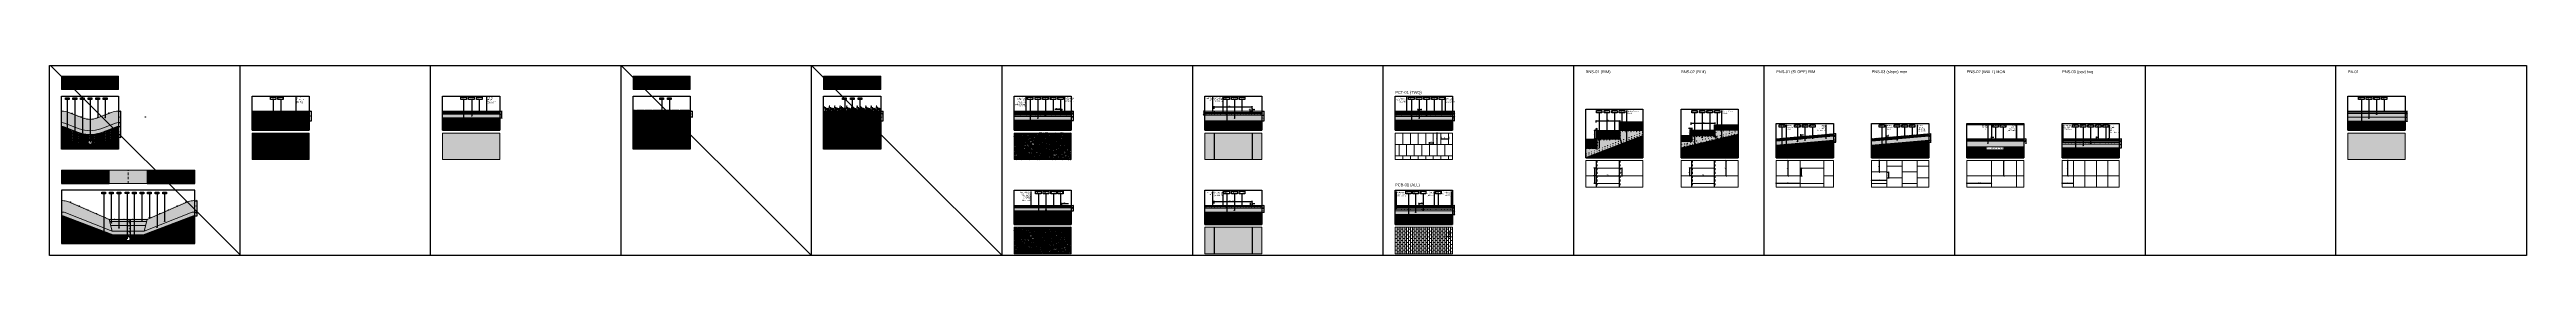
# Model space of a CAD drawing. Header units: metres. Extents: x -325 to 301, y -147 to 149.
# Drawn here: x 160.9 to 290.9, y 123.5 to 133.5 of the extents above; entities that cross this region are included whole.
import ezdxf

# ---------------------------------------------------------------- set-up
doc = ezdxf.new("R2010")
doc.units = ezdxf.units.M
doc.linetypes.add('HIDDEN', pattern=[0.375, 0.25, -0.125])
doc.layers.get('Defpoints').update_dxf_attribs({"lineweight": 13})
doc.layers.add('-aux', color=50, linetype='Continuous', plot=False)
doc.layers.add('02-L-AUX', color=2, linetype='Continuous', plot=False)
for name, color, linetype, true_color in [('0-TX-1_25', 7, 'Continuous', 0x3f4f7f), ('03-SOL-H-sorra', 7, 'Continuous', 0x7e7a67), ('03-TR-Paviment_00_Dry Swale', 7, 'Continuous', 0x6e5d3a), ('EIT_3 TR sorra', 7, 'Continuous', 0xd8ceb0)]:
    doc.layers.add(name, color=color, linetype=linetype, true_color=true_color)
for name, color, linetype in [('02-L-Hatch', 251, 'Continuous'), ('02-L-Stair-Terraces', 6, 'Continuous'), ('10-DET-encoixinat', 37, 'Continuous'), ('10-DET_TERRENY_compactat', 252, 'Continuous'), ('10-DET_TERRENY_sol estructural', 251, 'Continuous'), ('2-L-projeccio', 252, 'Continuous'), ('4-TR-formigó', 254, 'Continuous'), ('A-KEYPLAN_HATCH', 7, 'Continuous'), ('A_TEXT_2', 7, 'Continuous'), ('EIT_0 Llegenda', 7, 'Continuous'), ('EIT_3 TR terra vegetal', 45, 'Continuous')]:
    doc.layers.add(name, color=color, linetype=linetype)
for name, color, linetype, lineweight, true_color in [('02-L-Joints-Paviment_06_Concrete Slab in sittu', 7, 'Continuous', 5, 0x999999), ('02-L-Joints-Paviment_07_Natural Stone', 7, 'Continuous', 5, 0x998833), ('02-L-Joints-Paviment_07_Precast Concrete Blocks', 7, 'Continuous', 5, 0x999999), ('03-TR-Paviment_01_Compacted Ground', 7, 'Continuous', 5, 0xc5a967), ('03-TR-Paviment_02_Sealed Gravel', 7, 'Continuous', 5, 0xd4be8c), ('03-TR-Paviment_03_Lawn', 7, 'Continuous', 5, 0x95c110), ('03-TR-Paviment_04_Dry Meadow', 7, 'Continuous', 5, 0xd8dd88), ('03-TR-Paviment_04_Dry Meadow_2', 7, 'Continuous', 5, 0xe2c75d), ('03-TR-Paviment_05_Open Joint Precast Pavements', 7, 'Continuous', 5, 0xb3b3b3), ('03-TR-Paviment_05_Precast irregular Concrete Blocks_Open Joint 2', 7, 'Continuous', 5, 0xe2c75d), ('03-TR-Paviment_06_Concrete Slab in situ', 7, 'Continuous', 9, 0xeee7dd), ('03-TR-Paviment_07_Precast Concrete Blocks', 7, 'Continuous', 5, 0xe7ddd0), ('03-TR-Paviment_08_Natural Stone Bleachers', 7, 'Continuous', 5, 0xafad9d), ('03-TR-Paviment_10_Natural gravel', 7, 'Continuous', 5, 0xb8b8b8), ('3- TR terra vegetal', 7, 'Continuous', 0, 0xbea68e), ('3-TR sorra granitica', 7, 'Continuous', 0, 0xf2dac9), ('3-TR tot_u', 7, 'Continuous', 5, 0x787878)]:
    doc.layers.add(name, color=color, linetype=linetype, lineweight=lineweight, true_color=true_color)
for name, color, linetype, lineweight in [('1-CM', 7, 'Continuous', 0), ('1-L-GESPA', 64, 'Continuous', 0), ('2-formigó', 7, 'Continuous', 0), ('2-L-Projecció', 252, 'Continuous', 0), ('2-L-secció', 1, 'Continuous', 0), ('2-metall', 5, 'Continuous', 0), ('3-TR Formigó', 252, 'Continuous', 0), ('3-TR Seleccionat', 44, 'Continuous', 0), ('3-TR Tot-u', 37, 'Continuous', 0), ('3-TR-recebo', 252, 'Continuous', 0), ('3_TR_paviment gris', 252, 'Continuous', 5)]:
    doc.layers.add(name, color=color, linetype=linetype, lineweight=lineweight)
doc.styles.add('Arial_4', font='arial.ttf', dxfattribs={"height": 1.8})
doc.styles.get("Standard").update_dxf_attribs({"font": 'arial.ttf'})
doc.styles.add('x-llegenda materials$0$ENGRAVERS', font='TT0586M.TTF')
doc.dimstyles.new('ISO-25', dxfattribs={"dimtxt": 0.1, "dimasz": 0.1, "dimexe": 0.1, "dimexo": 0.1, "dimgap": 0.1, "dimtad": 1, "dimdec": 0, "dimlfac": 100, "dimzin": 9, "dimtxsty": 'Standard', "dimblk": 'OBLIQUE', "dimcen": 0.1, "dimadec": 0, "dimazin": 0, "dimtfac": 1, "dimtdec": 0, "dimtmove": 0, "dimatfit": 3, "dimldrblk": 'OBLIQUE', "dimfxl": 1, "dimarcsym": 0})
pattern_1 = [(0, (0, 0), (0, 0.008), []), (90, (0, 0), (-0.008, 5e-19), [])]
pattern_2 = [(44.414693, (182.3712717, 60.7434065), (0.00187778743, 0.0066181336), [0.0085328125, -0.0017065625, 0, -0.0017065625])]
pattern_3 = [(44.414693, (182.9699257, 60.74322), (0.00187778743, 0.0066181336), [0.0085328125, -0.0017065625, 0, -0.0017065625])]
pattern_4 = [(44.414693, (183.56358, 60.7434363), (0.00187778743, 0.0066181336), [0.0085328125, -0.0017065625, 0, -0.0017065625])]
pattern_5 = [(44.414693, (184.162234, 60.7432497), (0.00187778743, 0.0066181336), [0.0085328125, -0.0017065625, 0, -0.0017065625])]
pattern_6 = [(44.414693, (184.755888, 60.743466), (0.00187778743, 0.0066181336), [0.0085328125, -0.0017065625, 0, -0.0017065625])]
pattern_7 = [(356.750608, (221.7420092, 119.2865347), (0.00014170547, 0.0024959807), [])]
pattern_8 = [(0, (-221.549, -130.9756), (0, 6.985), [5.08, -1.905]), (90, (-221.549, -130.9756), (-6.985, 4e-16), [5.08, -1.905])]
pattern_9 = [(0, (0, 0), (0, 6.985), [5.08, -1.905]), (90, (0, 0), (-6.985, 4e-16), [5.08, -1.905])]
pattern_10 = [(0, (0, -0.058), (0, 6.985), [5.08, -1.905]), (90, (0, -0.058), (-6.985, 4e-16), [5.08, -1.905])]
pattern_11 = [(0, (0, -4.9584), (0, 6.985), [5.08, -1.905]), (90, (0, -4.9584), (-6.985, 4e-16), [5.08, -1.905])]

# ---------------------------------------------------------------- blocks, each defined once
blk = doc.blocks.new('*U463')
at = {"layer": '-aux'}
blk.add_lwpolyline([(0, 0), (7, 0), (7, 2.8), (0, 2.8), (0, 0)], close=True, dxfattribs=at)
blk = doc.blocks.new('hatch keyplan 2')
at = {"layer": 'A-KEYPLAN_HATCH'}
blk.add_lwpolyline([(0, 0.0055), (0.0129, 0.0055), (0.0129, 0), (0, 0)], close=True, dxfattribs=at)
blk = doc.blocks.new('hatch keyplan')
at = {"layer": 'A-KEYPLAN_HATCH'}
blk.add_blockref('hatch keyplan 2', (1.4306, 0.8521), dxfattribs=at)
blk = doc.blocks.new('B-DS03')
at = {"layer": 'A-KEYPLAN_HATCH'}
blk.add_blockref('hatch keyplan', (-1.4306, -0.8521), dxfattribs=at)
at = {"layer": 'A_TEXT_2', "insert": (-0.0008, 0.004), "char_height": 0.0025, "attachment_point": 1}
blk.add_mtext_dynamic_manual_height_columns('\\pi0.00128;{\\fArial|b1|i0|c0|p34;B}DS-03', width=0.014562, gutter_width=0.015, heights=[0], dxfattribs=at)
blk = doc.blocks.new('I-06B')
at = {"layer": 'A-KEYPLAN_HATCH'}
blk.add_blockref('hatch keyplan', (-1.4306, -0.8521), dxfattribs=at)
at = {"layer": 'A_TEXT_2', "insert": (-0.0008, 0.004), "char_height": 0.0025, "attachment_point": 1}
blk.add_mtext_dynamic_manual_height_columns('\\pi0.00206;{\\fArial|b1|i0|c0|p34;I}DS-02', width=0.014562, gutter_width=0.015, heights=[0], dxfattribs=at)
blk = doc.blocks.new('_Oblique')
at = {"color": 0, "lineweight": -2}
blk.add_line((-0.5, -0.5), (0.5, 0.5), dxfattribs=at)
blk = doc.blocks.new('*D698')
at = {"layer": '0-TX-1_25', "color": 0, "lineweight": -2, "transparency": 16777216}
for p, q in [((164.57, 131.05), (164.67, 131.05)), ((164.57, 130.45), (164.67, 130.45)), ((164.65, 131.05), (164.65, 130.45))]:
    blk.add_line(p, q, dxfattribs=at)
at = {"layer": 'Defpoints', "color": 0, "transparency": 16777216}
for p in [(164.55, 131.05), (164.55, 130.45), (164.65, 130.45)]:
    blk.add_point(p, dxfattribs=at)
at = {"layer": '0-TX-1_25', "color": 0, "lineweight": -2, "transparency": 16777216, "xscale": 0.025, "yscale": 0.025, "zscale": 0.025}
for p, rotation in [((164.65, 131.05), 90), ((164.65, 130.45), 270)]:
    blk.add_blockref('_Oblique', p, dxfattribs=dict(at, rotation=rotation))
at = {"layer": '0-TX-1_25', "color": 0, "transparency": 16777216, "insert": (164.6, 130.75), "char_height": 0.05, "attachment_point": 5, "rotation": 90}
blk.add_mtext('60', dxfattribs=at)
blk = doc.blocks.new('*D699')
at = {"layer": '0-TX-1_25', "color": 0, "lineweight": -2, "transparency": 16777216}
for p, q in [((164.57, 130.45), (164.67, 130.45)), ((164.57, 130.25), (164.67, 130.25)), ((164.65, 130.45), (164.65, 130.25))]:
    blk.add_line(p, q, dxfattribs=at)
at = {"layer": 'Defpoints', "color": 0, "transparency": 16777216}
for p in [(164.55, 130.45), (164.55, 130.25), (164.65, 130.25)]:
    blk.add_point(p, dxfattribs=at)
at = {"layer": '0-TX-1_25', "color": 0, "lineweight": -2, "transparency": 16777216, "xscale": 0.025, "yscale": 0.025, "zscale": 0.025}
for p, rotation in [((164.65, 130.45), 90), ((164.65, 130.25), 270)]:
    blk.add_blockref('_Oblique', p, dxfattribs=dict(at, rotation=rotation))
at = {"layer": '0-TX-1_25', "color": 0, "transparency": 16777216, "insert": (164.6, 130.35), "char_height": 0.05, "attachment_point": 5, "rotation": 90}
blk.add_mtext('20', dxfattribs=at)
blk = doc.blocks.new('*D700')
at = {"layer": '0-TX-1_25', "color": 0, "lineweight": -2, "transparency": 16777216}
for p, q in [((164.57, 130.25), (164.67, 130.25)), ((164.65, 130.25), (164.65, 129.68)), ((164.57, 129.68), (164.67, 129.68))]:
    blk.add_line(p, q, dxfattribs=at)
at = {"layer": 'Defpoints', "color": 0, "transparency": 16777216}
for p in [(164.55, 130.25), (164.55, 129.68), (164.65, 129.68)]:
    blk.add_point(p, dxfattribs=at)
at = {"layer": '0-TX-1_25', "color": 0, "lineweight": -2, "transparency": 16777216, "xscale": 0.025, "yscale": 0.025, "zscale": 0.025}
for p, rotation in [((164.65, 130.25), 90), ((164.65, 129.68), 270)]:
    blk.add_blockref('_Oblique', p, dxfattribs=dict(at, rotation=rotation))
at = {"layer": '0-TX-1_25', "color": 0, "transparency": 16777216, "insert": (164.6, 129.97), "char_height": 0.05, "attachment_point": 5, "rotation": 90}
blk.add_mtext('55', dxfattribs=at)
blk = doc.blocks.new('B-DS01')
at = {"layer": 'A-KEYPLAN_HATCH'}
blk.add_blockref('hatch keyplan', (-1.4306, -0.8521), dxfattribs=at)
at = {"layer": 'A_TEXT_2', "insert": (-0.0008, 0.004), "char_height": 0.0025, "attachment_point": 1}
blk.add_mtext_dynamic_manual_height_columns('\\pi0.00152;{\\fArial|b1|i0|c0|p34;B}DS-01', width=0.014562, gutter_width=0.015, heights=[0], dxfattribs=at)
blk = doc.blocks.new('I-06A')
at = {"layer": 'A-KEYPLAN_HATCH'}
blk.add_blockref('hatch keyplan', (-1.4306, -0.8521), dxfattribs=at)
at = {"layer": 'A_TEXT_2', "insert": (-0.0008, 0.004), "char_height": 0.0025, "attachment_point": 1}
blk.add_mtext_dynamic_manual_height_columns('\\pi0.00229;{\\fArial|b1|i0|c0|p34;I}DS-01', width=0.014562, gutter_width=0.015, heights=[0], dxfattribs=at)
blk = doc.blocks.new('B-DS02')
at = {"layer": 'A-KEYPLAN_HATCH'}
blk.add_blockref('hatch keyplan', (-1.4306, -0.8521), dxfattribs=at)
at = {"layer": 'A_TEXT_2', "insert": (-0.0008, 0.0041), "char_height": 0.0025, "attachment_point": 1}
blk.add_mtext_dynamic_manual_height_columns('\\pi0.00129;{\\fArial|b1|i0|c0|p34;B}DS-02', width=0.014562, gutter_width=0.015, heights=[0], dxfattribs=at)
blk = doc.blocks.new('B-DS07')
at = {"layer": 'A-KEYPLAN_HATCH'}
blk.add_blockref('hatch keyplan', (-1.4306, -0.8521), dxfattribs=at)
at = {"layer": 'A_TEXT_2', "insert": (-0.0008, 0.0041), "char_height": 0.0025, "attachment_point": 1}
blk.add_mtext_dynamic_manual_height_columns('\\pi0.00128;{\\fArial|b1|i0|c0|p34;B}DS-07', width=0.014562, gutter_width=0.015, heights=[0], dxfattribs=at)
blk = doc.blocks.new('B-DS06')
at = {"layer": 'A-KEYPLAN_HATCH'}
blk.add_blockref('hatch keyplan', (-1.4306, -0.8521), dxfattribs=at)
at = {"layer": 'A_TEXT_2', "insert": (-0.0008, 0.0041), "char_height": 0.0025, "attachment_point": 1}
blk.add_mtext_dynamic_manual_height_columns('\\pi0.00128;{\\fArial|b1|i0|c0|p34;B}DS-06', width=0.014562, gutter_width=0.015, heights=[0], dxfattribs=at)
blk = doc.blocks.new('B-DS05')
at = {"layer": 'A-KEYPLAN_HATCH'}
blk.add_blockref('hatch keyplan', (-1.4306, -0.8521), dxfattribs=at)
at = {"layer": 'A_TEXT_2', "insert": (-0.0008, 0.004), "char_height": 0.0025, "attachment_point": 1}
blk.add_mtext_dynamic_manual_height_columns('\\pi0.00127;{\\fArial|b1|i0|c0|p34;B}DS-05', width=0.014562, gutter_width=0.015, heights=[0], dxfattribs=at)
blk = doc.blocks.new('*D701')
at = {"layer": '0-TX-1_25', "color": 0, "lineweight": -2, "transparency": 16777216}
for p, q in [((168.57, 126.34), (168.67, 126.34)), ((168.65, 126.34), (168.65, 125.74)), ((168.57, 125.74), (168.67, 125.74))]:
    blk.add_line(p, q, dxfattribs=at)
at = {"layer": 'Defpoints', "color": 0, "transparency": 16777216}
for p in [(168.55, 126.34), (168.55, 125.74), (168.65, 125.74)]:
    blk.add_point(p, dxfattribs=at)
at = {"layer": '0-TX-1_25', "color": 0, "lineweight": -2, "transparency": 16777216, "xscale": 0.025, "yscale": 0.025, "zscale": 0.025}
for p, rotation in [((168.65, 126.34), 90), ((168.65, 125.74), 270)]:
    blk.add_blockref('_Oblique', p, dxfattribs=dict(at, rotation=rotation))
at = {"layer": '0-TX-1_25', "color": 0, "transparency": 16777216, "insert": (168.6, 126.04), "char_height": 0.05, "attachment_point": 5, "rotation": 90}
blk.add_mtext('60', dxfattribs=at)
blk = doc.blocks.new('*D702')
at = {"layer": '0-TX-1_25', "color": 0, "lineweight": -2, "transparency": 16777216}
for p, q in [((168.57, 125.74), (168.67, 125.74)), ((168.57, 125.54), (168.67, 125.54)), ((168.65, 125.74), (168.65, 125.54))]:
    blk.add_line(p, q, dxfattribs=at)
at = {"layer": 'Defpoints', "color": 0, "transparency": 16777216}
for p in [(168.55, 125.74), (168.55, 125.54), (168.65, 125.54)]:
    blk.add_point(p, dxfattribs=at)
at = {"layer": '0-TX-1_25', "color": 0, "lineweight": -2, "transparency": 16777216, "xscale": 0.025, "yscale": 0.025, "zscale": 0.025}
for p, rotation in [((168.65, 125.74), 90), ((168.65, 125.54), 270)]:
    blk.add_blockref('_Oblique', p, dxfattribs=dict(at, rotation=rotation))
at = {"layer": '0-TX-1_25', "color": 0, "transparency": 16777216, "insert": (168.6, 125.64), "char_height": 0.05, "attachment_point": 5, "rotation": 90}
blk.add_mtext('20', dxfattribs=at)
blk = doc.blocks.new('*D703')
at = {"layer": '0-TX-1_25', "color": 0, "lineweight": -2, "transparency": 16777216}
for p, q in [((165.07, 125.34), (165.17, 125.34)), ((165.07, 125.24), (165.17, 125.24)), ((165.15, 125.34), (165.15, 125.24)), ((165.15, 125.24), (165.15, 125.1))]:
    blk.add_line(p, q, dxfattribs=at)
at = {"layer": 'Defpoints', "color": 0, "transparency": 16777216}
for p in [(165.05, 125.34), (165.05, 125.24), (165.15, 125.24)]:
    blk.add_point(p, dxfattribs=at)
at = {"layer": '0-TX-1_25', "color": 0, "lineweight": -2, "transparency": 16777216, "xscale": 0.025, "yscale": 0.025, "zscale": 0.025}
for p, rotation in [((165.15, 125.34), 90), ((165.15, 125.24), 270)]:
    blk.add_blockref('_Oblique', p, dxfattribs=dict(at, rotation=rotation))
at = {"layer": '0-TX-1_25', "color": 0, "transparency": 16777216, "insert": (165.1, 125.16), "char_height": 0.05, "attachment_point": 5, "rotation": 90}
blk.add_mtext('10', dxfattribs=at)
blk = doc.blocks.new('*D704')
at = {"layer": '0-TX-1_25', "color": 0, "lineweight": -2, "transparency": 16777216}
for p, q in [((165.05, 125.04), (165.17, 125.04)), ((165.07, 125.24), (165.17, 125.24)), ((165.15, 125.24), (165.15, 125.04))]:
    blk.add_line(p, q, dxfattribs=at)
at = {"layer": 'Defpoints', "color": 0, "transparency": 16777216}
for p in [(164.99, 125.04), (165.05, 125.24), (165.15, 125.04)]:
    blk.add_point(p, dxfattribs=at)
at = {"layer": '0-TX-1_25', "color": 0, "lineweight": -2, "transparency": 16777216, "xscale": 0.025, "yscale": 0.025, "zscale": 0.025}
for p, rotation in [((165.15, 125.24), 90), ((165.15, 125.04), 270)]:
    blk.add_blockref('_Oblique', p, dxfattribs=dict(at, rotation=rotation))
at = {"layer": '0-TX-1_25', "color": 0, "transparency": 16777216, "insert": (165.1, 125.14), "char_height": 0.05, "attachment_point": 5, "rotation": 90}
blk.add_mtext('20', dxfattribs=at)
blk = doc.blocks.new('*D705')
at = {"layer": '0-TX-1_25', "color": 0, "lineweight": -2, "transparency": 16777216}
for p, q in [((165.07, 125.04), (165.17, 125.04)), ((165.15, 125.04), (165.15, 124.74)), ((165.07, 124.74), (165.17, 124.74))]:
    blk.add_line(p, q, dxfattribs=at)
at = {"layer": 'Defpoints', "color": 0, "transparency": 16777216}
for p in [(165.05, 125.04), (165.05, 124.74), (165.15, 124.74)]:
    blk.add_point(p, dxfattribs=at)
at = {"layer": '0-TX-1_25', "color": 0, "lineweight": -2, "transparency": 16777216, "xscale": 0.025, "yscale": 0.025, "zscale": 0.025}
for p, rotation in [((165.15, 125.04), 90), ((165.15, 124.74), 270)]:
    blk.add_blockref('_Oblique', p, dxfattribs=dict(at, rotation=rotation))
at = {"layer": '0-TX-1_25', "color": 0, "transparency": 16777216, "insert": (165.1, 124.89), "char_height": 0.05, "attachment_point": 5, "rotation": 90}
blk.add_mtext('30', dxfattribs=at)
blk = doc.blocks.new('*D706')
at = {"layer": '0-TX-1_25', "color": 0, "lineweight": -2, "transparency": 16777216}
for p, q in [((165.07, 124.74), (165.17, 124.74)), ((165.07, 124.54), (165.17, 124.54)), ((165.15, 124.74), (165.15, 124.54))]:
    blk.add_line(p, q, dxfattribs=at)
at = {"layer": 'Defpoints', "color": 0, "transparency": 16777216}
for p in [(165.05, 124.74), (165.05, 124.54), (165.15, 124.54)]:
    blk.add_point(p, dxfattribs=at)
at = {"layer": '0-TX-1_25', "color": 0, "lineweight": -2, "transparency": 16777216, "xscale": 0.025, "yscale": 0.025, "zscale": 0.025}
for p, rotation in [((165.15, 124.74), 90), ((165.15, 124.54), 270)]:
    blk.add_blockref('_Oblique', p, dxfattribs=dict(at, rotation=rotation))
at = {"layer": '0-TX-1_25', "color": 0, "transparency": 16777216, "insert": (165.1, 124.64), "char_height": 0.05, "attachment_point": 5, "rotation": 90}
blk.add_mtext('20', dxfattribs=at)
blk = doc.blocks.new('*D707')
at = {"layer": '0-TX-1_25', "color": 0, "lineweight": -2, "transparency": 16777216}
for p, q in [((165.07, 124.54), (165.17, 124.54)), ((165.07, 124.19), (165.17, 124.19)), ((165.15, 124.54), (165.15, 124.19))]:
    blk.add_line(p, q, dxfattribs=at)
at = {"layer": 'Defpoints', "color": 0, "transparency": 16777216}
for p in [(165.05, 124.54), (165.05, 124.19), (165.15, 124.19)]:
    blk.add_point(p, dxfattribs=at)
at = {"layer": '0-TX-1_25', "color": 0, "lineweight": -2, "transparency": 16777216, "xscale": 0.025, "yscale": 0.025, "zscale": 0.025}
for p, rotation in [((165.15, 124.54), 90), ((165.15, 124.19), 270)]:
    blk.add_blockref('_Oblique', p, dxfattribs=dict(at, rotation=rotation))
at = {"layer": '0-TX-1_25', "color": 0, "transparency": 16777216, "insert": (165.1, 124.37), "char_height": 0.05, "attachment_point": 5, "rotation": 90}
blk.add_mtext('35', dxfattribs=at)
blk = doc.blocks.new('B-DS04')
at = {"layer": 'A-KEYPLAN_HATCH'}
blk.add_blockref('hatch keyplan', (-1.4306, -0.8521), dxfattribs=at)
at = {"layer": 'A_TEXT_2', "insert": (-0.0008, 0.0041), "char_height": 0.0025, "attachment_point": 1}
blk.add_mtext_dynamic_manual_height_columns('\\pi0.00128;{\\fArial|b1|i0|c0|p34;B}DS-04', width=0.014562, gutter_width=0.015, heights=[0], dxfattribs=at)
blk = doc.blocks.new('*D708')
at = {"layer": '0-TX-1_25', "color": 0, "lineweight": -2, "transparency": 16777216}
for p, q in [((174.57, 131.05), (174.67, 131.05)), ((174.57, 130.55), (174.67, 130.55)), ((174.65, 131.05), (174.65, 130.55))]:
    blk.add_line(p, q, dxfattribs=at)
at = {"layer": 'Defpoints', "color": 0, "transparency": 16777216}
for p in [(174.55, 131.05), (174.55, 130.55), (174.65, 130.55)]:
    blk.add_point(p, dxfattribs=at)
at = {"layer": '0-TX-1_25', "color": 0, "lineweight": -2, "transparency": 16777216, "xscale": 0.025, "yscale": 0.025, "zscale": 0.025}
for p, rotation in [((174.65, 131.05), 90), ((174.65, 130.55), 270)]:
    blk.add_blockref('_Oblique', p, dxfattribs=dict(at, rotation=rotation))
at = {"layer": '0-TX-1_25', "color": 0, "transparency": 16777216, "insert": (174.6, 130.8), "char_height": 0.05, "attachment_point": 5, "rotation": 90}
blk.add_mtext('50', dxfattribs=at)
blk = doc.blocks.new('PG01')
at = {"layer": 'A-KEYPLAN_HATCH'}
blk.add_blockref('hatch keyplan', (-1.4296, -0.8521), dxfattribs=at)
at = {"layer": 'A-KEYPLAN_HATCH', "insert": (0.0002, 0.004), "char_height": 0.002459, "attachment_point": 1, "line_spacing_factor": 0.938532, "style": 'Arial_4'}
blk.add_mtext_dynamic_manual_height_columns('\\pi0.00276;{\\fArial|b1|i0|c0|p34;P}G-01', width=0.014562, gutter_width=0.015, heights=[0], dxfattribs=at)
blk = doc.blocks.new('POINT')
at = {"layer": '0-TX-1_25'}
h = blk.add_hatch(dxfattribs=at)
h.set_pattern_fill('ANGLE', color=256)
h.set_pattern_definition([(0, (-83.747, -12.726), (0, 6.985), [5.08, -1.905]), (90, (-83.747, -12.726), (-6.985, 4e-16), [5.08, -1.905])])
edge = h.paths.add_edge_path()
edge.add_arc((0, 0), 0.0075, 0, 360)
h = blk.add_hatch(color=256, dxfattribs=at)
h.dxf.hatch_style = 1
edge = h.paths.add_edge_path()
edge.add_arc((0, 0), 0.0075, 0, 360)
blk.add_circle((0, 0), 0.0075, dxfattribs=at)
blk = doc.blocks.new('*D709')
at = {"layer": '0-TX-1_25', "color": 0, "lineweight": -2, "transparency": 16777216}
for p, q in [((184.57, 131.05), (184.67, 131.05)), ((184.57, 130.9), (184.67, 130.9)), ((184.65, 131.05), (184.65, 130.9))]:
    blk.add_line(p, q, dxfattribs=at)
at = {"layer": 'Defpoints', "color": 0, "transparency": 16777216}
for p in [(184.55, 131.05), (184.55, 130.9), (184.65, 130.9)]:
    blk.add_point(p, dxfattribs=at)
at = {"layer": '0-TX-1_25', "color": 0, "lineweight": -2, "transparency": 16777216, "xscale": 0.025, "yscale": 0.025, "zscale": 0.025}
for p, rotation in [((184.65, 131.05), 90), ((184.65, 130.9), 270)]:
    blk.add_blockref('_Oblique', p, dxfattribs=dict(at, rotation=rotation))
at = {"layer": '0-TX-1_25', "color": 0, "transparency": 16777216, "insert": (184.6, 130.98), "char_height": 0.05, "attachment_point": 5, "rotation": 90}
blk.add_mtext('15', dxfattribs=at)
blk = doc.blocks.new('*D710')
at = {"layer": '0-TX-1_25', "color": 0, "lineweight": -2, "transparency": 16777216}
for p, q in [((184.57, 130.9), (184.67, 130.9)), ((184.57, 130.7), (184.67, 130.7)), ((184.65, 130.9), (184.65, 130.7))]:
    blk.add_line(p, q, dxfattribs=at)
at = {"layer": 'Defpoints', "color": 0, "transparency": 16777216}
for p in [(184.55, 130.9), (184.55, 130.7), (184.65, 130.7)]:
    blk.add_point(p, dxfattribs=at)
at = {"layer": '0-TX-1_25', "color": 0, "lineweight": -2, "transparency": 16777216, "xscale": 0.025, "yscale": 0.025, "zscale": 0.025}
for p, rotation in [((184.65, 130.9), 90), ((184.65, 130.7), 270)]:
    blk.add_blockref('_Oblique', p, dxfattribs=dict(at, rotation=rotation))
at = {"layer": '0-TX-1_25', "color": 0, "transparency": 16777216, "insert": (184.6, 130.8), "char_height": 0.05, "attachment_point": 5, "rotation": 90}
blk.add_mtext('20', dxfattribs=at)
blk = doc.blocks.new('PG02')
at = {"layer": 'A-KEYPLAN_HATCH'}
blk.add_blockref('hatch keyplan', (-1.4296, -0.8521), dxfattribs=at)
at = {"layer": 'A_TEXT_2', "insert": (0.0002, 0.0041), "char_height": 0.0025, "attachment_point": 1}
blk.add_mtext_dynamic_manual_height_columns('\\pi0.00245,t0.01245;{\\fArial|b1|i0|c0|p34;P}G-02', width=0.014562, gutter_width=0.015, heights=[0], dxfattribs=at)
blk = doc.blocks.new('SB-01')
at = {"layer": 'A-KEYPLAN_HATCH'}
blk.add_blockref('hatch keyplan', (-1.4306, -0.8521), dxfattribs=at)
at = {"layer": 'A_TEXT_2', "insert": (-0.0008, 0.004), "char_height": 0.0025, "attachment_point": 1}
blk.add_mtext_dynamic_manual_height_columns('\\pi0.00271;{\\fArial|b1|i0|c0|p34;SB}-01', width=0.014562, gutter_width=0.015, heights=[0], dxfattribs=at)
blk = doc.blocks.new('T-01')
at = {"layer": 'A-KEYPLAN_HATCH'}
blk.add_blockref('hatch keyplan', (-1.4306, -0.8521), dxfattribs=at)
at = {"layer": 'A_TEXT_2', "insert": (-0.0008, 0.0041), "char_height": 0.0025, "attachment_point": 1}
blk.add_mtext_dynamic_manual_height_columns('\\pi0.00405;{\\fArial|b1|i0|c0|p34;T}-01', width=0.014562, gutter_width=0.015, heights=[0], dxfattribs=at)
blk = doc.blocks.new('*D711')
at = {"layer": '0-TX-1_25', "color": 0, "lineweight": -2, "transparency": 16777216}
for p, q in [((194.57, 131.05), (194.67, 131.05)), ((194.57, 130.75), (194.67, 130.75)), ((194.65, 131.05), (194.65, 130.75))]:
    blk.add_line(p, q, dxfattribs=at)
at = {"layer": 'Defpoints', "color": 0, "transparency": 16777216}
for p in [(194.55, 131.05), (194.55, 130.75), (194.65, 130.75)]:
    blk.add_point(p, dxfattribs=at)
at = {"layer": '0-TX-1_25', "color": 0, "lineweight": -2, "transparency": 16777216, "xscale": 0.025, "yscale": 0.025, "zscale": 0.025}
for p, rotation in [((194.65, 131.05), 90), ((194.65, 130.75), 270)]:
    blk.add_blockref('_Oblique', p, dxfattribs=dict(at, rotation=rotation))
at = {"layer": '0-TX-1_25', "color": 0, "transparency": 16777216, "insert": (194.6, 130.9), "char_height": 0.05, "attachment_point": 5, "rotation": 90}
blk.add_mtext('30', dxfattribs=at)
blk = doc.blocks.new('B-V02')
at = {"layer": 'A-KEYPLAN_HATCH'}
blk.add_blockref('hatch keyplan', (-1.4306, -0.8521), dxfattribs=at)
at = {"layer": 'A_TEXT_2', "insert": (-0.0008, 0.0041), "char_height": 0.0025, "attachment_point": 1}
blk.add_mtext_dynamic_manual_height_columns('\\pi0.00255;{\\fArial|b1|i0|c0|p34;B}V-02', width=0.014562, gutter_width=0.015, heights=[0], dxfattribs=at)
blk = doc.blocks.new('*D712')
at = {"layer": '0-TX-1_25', "color": 0, "lineweight": -2, "transparency": 16777216}
for p, q in [((204.57, 131.05), (204.67, 131.05)), ((204.57, 130.95), (204.67, 130.95)), ((204.65, 131.05), (204.65, 130.95)), ((204.65, 130.95), (204.65, 130.81))]:
    blk.add_line(p, q, dxfattribs=at)
at = {"layer": 'Defpoints', "color": 0, "transparency": 16777216}
for p in [(204.55, 131.05), (204.55, 130.95), (204.65, 130.95)]:
    blk.add_point(p, dxfattribs=at)
at = {"layer": '0-TX-1_25', "color": 0, "lineweight": -2, "transparency": 16777216, "xscale": 0.025, "yscale": 0.025, "zscale": 0.025}
for p, rotation in [((204.65, 131.05), 90), ((204.65, 130.95), 270)]:
    blk.add_blockref('_Oblique', p, dxfattribs=dict(at, rotation=rotation))
at = {"layer": '0-TX-1_25', "color": 0, "transparency": 16777216, "insert": (204.6, 130.87), "char_height": 0.05, "attachment_point": 5, "rotation": 90}
blk.add_mtext('10', dxfattribs=at)
blk = doc.blocks.new('*D713')
at = {"layer": '0-TX-1_25', "color": 0, "lineweight": -2, "transparency": 16777216}
for p, q in [((204.57, 130.95), (204.67, 130.95)), ((204.57, 130.55), (204.67, 130.55)), ((204.65, 130.95), (204.65, 130.55))]:
    blk.add_line(p, q, dxfattribs=at)
at = {"layer": 'Defpoints', "color": 0, "transparency": 16777216}
for p in [(204.55, 130.95), (204.55, 130.55), (204.65, 130.55)]:
    blk.add_point(p, dxfattribs=at)
at = {"layer": '0-TX-1_25', "color": 0, "lineweight": -2, "transparency": 16777216, "xscale": 0.025, "yscale": 0.025, "zscale": 0.025}
for p, rotation in [((204.65, 130.95), 90), ((204.65, 130.55), 270)]:
    blk.add_blockref('_Oblique', p, dxfattribs=dict(at, rotation=rotation))
at = {"layer": '0-TX-1_25', "color": 0, "transparency": 16777216, "insert": (204.6, 130.75), "char_height": 0.05, "attachment_point": 5, "rotation": 90}
blk.add_mtext('40', dxfattribs=at)
blk = doc.blocks.new('B-V01')
at = {"layer": 'A-KEYPLAN_HATCH'}
blk.add_blockref('hatch keyplan', (-1.4306, -0.8521), dxfattribs=at)
at = {"layer": 'A_TEXT_2', "lineweight": 211, "insert": (-0.0008, 0.004), "char_height": 0.002459, "attachment_point": 1, "line_spacing_factor": 0.938532, "style": 'Arial_4'}
blk.add_mtext_dynamic_manual_height_columns('\\pi0.00285;{\\fArial|b1|i0|c0|p34;B}V-01', width=0.014562, gutter_width=0.015, heights=[0], dxfattribs=at)
blk = doc.blocks.new('*D715')
at = {"layer": '0-TX-1_25', "color": 0, "lineweight": -2, "transparency": 16777216}
for p, q in [((214.57, 131.05), (214.67, 131.05)), ((214.57, 130.95), (214.67, 130.95)), ((214.65, 131.05), (214.65, 130.95))]:
    blk.add_line(p, q, dxfattribs=at)
at = {"layer": 'Defpoints', "color": 0, "transparency": 16777216}
for p in [(214.55, 131.05), (214.55, 130.95), (214.65, 130.95)]:
    blk.add_point(p, dxfattribs=at)
at = {"layer": '0-TX-1_25', "color": 0, "lineweight": -2, "transparency": 16777216, "xscale": 0.025, "yscale": 0.025, "zscale": 0.025}
for p, rotation in [((214.65, 131.05), 90), ((214.65, 130.95), 270)]:
    blk.add_blockref('_Oblique', p, dxfattribs=dict(at, rotation=rotation))
at = {"layer": '0-TX-1_25', "color": 0, "transparency": 16777216, "insert": (214.6, 131), "char_height": 0.05, "attachment_point": 5, "rotation": 90}
blk.add_mtext('10', dxfattribs=at)
blk = doc.blocks.new('*D714')
at = {"layer": '0-TX-1_25', "color": 0, "lineweight": -2, "transparency": 16777216}
for p, q in [((214.57, 130.77), (214.67, 130.77)), ((214.57, 130.57), (214.67, 130.57)), ((214.65, 130.77), (214.65, 130.57))]:
    blk.add_line(p, q, dxfattribs=at)
at = {"layer": 'Defpoints', "color": 0, "transparency": 16777216}
for p in [(214.55, 130.77), (214.55, 130.57), (214.65, 130.57)]:
    blk.add_point(p, dxfattribs=at)
at = {"layer": '0-TX-1_25', "color": 0, "lineweight": -2, "transparency": 16777216, "xscale": 0.025, "yscale": 0.025, "zscale": 0.025}
for p, rotation in [((214.65, 130.77), 90), ((214.65, 130.57), 270)]:
    blk.add_blockref('_Oblique', p, dxfattribs=dict(at, rotation=rotation))
at = {"layer": '0-TX-1_25', "color": 0, "transparency": 16777216, "insert": (214.6, 130.67), "char_height": 0.05, "attachment_point": 5, "rotation": 90}
blk.add_mtext('20', dxfattribs=at)
blk = doc.blocks.new('*D716')
at = {"layer": '0-TX-1_25', "color": 0, "lineweight": -2, "transparency": 16777216}
for p, q in [((214.57, 130.92), (214.67, 130.92)), ((214.57, 130.77), (214.67, 130.77)), ((214.65, 130.92), (214.65, 130.77))]:
    blk.add_line(p, q, dxfattribs=at)
at = {"layer": 'Defpoints', "color": 0, "transparency": 16777216}
for p in [(214.55, 130.92), (214.55, 130.77), (214.65, 130.77)]:
    blk.add_point(p, dxfattribs=at)
at = {"layer": '0-TX-1_25', "color": 0, "lineweight": -2, "transparency": 16777216, "xscale": 0.025, "yscale": 0.025, "zscale": 0.025}
for p, rotation in [((214.65, 130.92), 90), ((214.65, 130.77), 270)]:
    blk.add_blockref('_Oblique', p, dxfattribs=dict(at, rotation=rotation))
at = {"layer": '0-TX-1_25', "color": 0, "transparency": 16777216, "insert": (214.6, 130.85), "char_height": 0.05, "attachment_point": 5, "rotation": 90}
blk.add_mtext('15', dxfattribs=at)
blk = doc.blocks.new('*D717')
at = {"layer": '0-TX-1_25', "color": 0, "lineweight": -2, "transparency": 16777216}
for p, q in [((214.57, 130.95), (214.67, 130.95)), ((214.57, 130.92), (214.67, 130.92)), ((214.65, 130.95), (214.65, 130.98)), ((214.65, 130.95), (214.65, 130.92)), ((214.65, 130.92), (214.65, 130.9))]:
    blk.add_line(p, q, dxfattribs=at)
at = {"layer": 'Defpoints', "color": 0, "transparency": 16777216}
for p in [(214.55, 130.95), (214.55, 130.92), (214.65, 130.92)]:
    blk.add_point(p, dxfattribs=at)
at = {"layer": '0-TX-1_25', "color": 0, "lineweight": -2, "transparency": 16777216, "xscale": 0.025, "yscale": 0.025, "zscale": 0.025}
for p, rotation in [((214.65, 130.95), 270), ((214.65, 130.92), 90)]:
    blk.add_blockref('_Oblique', p, dxfattribs=dict(at, rotation=rotation))
at = {"layer": '0-TX-1_25', "color": 0, "transparency": 16777216, "insert": (214.6, 130.94), "char_height": 0.05, "attachment_point": 5, "rotation": 90}
blk.add_mtext('3', dxfattribs=at)
blk = doc.blocks.new('PCB03')
at = {"layer": 'A-KEYPLAN_HATCH'}
blk.add_blockref('hatch keyplan', (-1.4296, -0.8521), dxfattribs=at)
at = {"layer": 'A_TEXT_2', "insert": (0.0002, 0.004), "char_height": 0.0025, "attachment_point": 1}
blk.add_mtext_dynamic_manual_height_columns('\\pi0.00139;{\\fArial|b1|i0|c0|p34;P}CB-02', width=0.014562, gutter_width=0.015, heights=[0], dxfattribs=at)
blk = doc.blocks.new('SB-02')
at = {"layer": 'A-KEYPLAN_HATCH'}
blk.add_blockref('hatch keyplan', (-1.4306, -0.8521), dxfattribs=at)
at = {"layer": 'A_TEXT_2', "insert": (-0.0008, 0.0041), "char_height": 0.0025, "attachment_point": 1}
blk.add_mtext_dynamic_manual_height_columns('\\pi0.00249;{\\fArial|b1|i0|c0|p34;SB}-02', width=0.014562, gutter_width=0.015, heights=[0], dxfattribs=at)
blk = doc.blocks.new('B-CB01')
at = {"layer": 'A-KEYPLAN_HATCH'}
blk.add_blockref('hatch keyplan', (-1.4306, -0.8521), dxfattribs=at)
at = {"layer": 'A_TEXT_2', "insert": (-0.0008, 0.0041), "char_height": 0.0025, "attachment_point": 1}
blk.add_mtext_dynamic_manual_height_columns('\\pi0.00152;{\\fArial|b1|i0|c0|p34;B}CB-01', width=0.014562, gutter_width=0.015, heights=[0], dxfattribs=at)
blk = doc.blocks.new('B-CB02')
at = {"layer": 'A-KEYPLAN_HATCH'}
blk.add_blockref('hatch keyplan', (-1.4306, -0.8521), dxfattribs=at)
at = {"layer": 'A_TEXT_2', "insert": (-0.0008, 0.0041), "char_height": 0.0025, "attachment_point": 1}
blk.add_mtext_dynamic_manual_height_columns('\\pi0.00129;{\\fArial|b1|i0|c0|p34;B}CB-02', width=0.014562, gutter_width=0.015, heights=[0], dxfattribs=at)
blk = doc.blocks.new('*D721')
at = {"layer": '0-TX-1_25', "color": 0, "lineweight": -2, "transparency": 16777216}
for p, q in [((214.57, 126.09), (214.67, 126.09)), ((214.57, 125.99), (214.67, 125.99)), ((214.65, 126.09), (214.65, 125.99))]:
    blk.add_line(p, q, dxfattribs=at)
at = {"layer": 'Defpoints', "color": 0, "transparency": 16777216}
for p in [(214.55, 126.09), (214.55, 125.99), (214.65, 125.99)]:
    blk.add_point(p, dxfattribs=at)
at = {"layer": '0-TX-1_25', "color": 0, "lineweight": -2, "transparency": 16777216, "xscale": 0.025, "yscale": 0.025, "zscale": 0.025}
for p, rotation in [((214.65, 126.09), 90), ((214.65, 125.99), 270)]:
    blk.add_blockref('_Oblique', p, dxfattribs=dict(at, rotation=rotation))
at = {"layer": '0-TX-1_25', "color": 0, "transparency": 16777216, "insert": (214.6, 126.04), "char_height": 0.05, "attachment_point": 5, "rotation": 90}
blk.add_mtext('10', dxfattribs=at)
blk = doc.blocks.new('*D719')
at = {"layer": '0-TX-1_25', "color": 0, "lineweight": -2, "transparency": 16777216}
for p, q in [((214.57, 125.96), (214.67, 125.96)), ((214.57, 125.81), (214.67, 125.81)), ((214.65, 125.96), (214.65, 125.81))]:
    blk.add_line(p, q, dxfattribs=at)
at = {"layer": 'Defpoints', "color": 0, "transparency": 16777216}
for p in [(214.55, 125.96), (214.55, 125.81), (214.65, 125.81)]:
    blk.add_point(p, dxfattribs=at)
at = {"layer": '0-TX-1_25', "color": 0, "lineweight": -2, "transparency": 16777216, "xscale": 0.025, "yscale": 0.025, "zscale": 0.025}
for p, rotation in [((214.65, 125.96), 90), ((214.65, 125.81), 270)]:
    blk.add_blockref('_Oblique', p, dxfattribs=dict(at, rotation=rotation))
at = {"layer": '0-TX-1_25', "color": 0, "transparency": 16777216, "insert": (214.6, 125.89), "char_height": 0.05, "attachment_point": 5, "rotation": 90}
blk.add_mtext('15', dxfattribs=at)
blk = doc.blocks.new('*D720')
at = {"layer": '0-TX-1_25', "color": 0, "lineweight": -2, "transparency": 16777216}
for p, q in [((214.57, 125.99), (214.67, 125.99)), ((214.57, 125.96), (214.67, 125.96)), ((214.65, 125.99), (214.65, 126.02)), ((214.65, 125.99), (214.65, 125.96)), ((214.65, 125.96), (214.65, 125.94))]:
    blk.add_line(p, q, dxfattribs=at)
at = {"layer": 'Defpoints', "color": 0, "transparency": 16777216}
for p in [(214.55, 125.99), (214.55, 125.96), (214.65, 125.96)]:
    blk.add_point(p, dxfattribs=at)
at = {"layer": '0-TX-1_25', "color": 0, "lineweight": -2, "transparency": 16777216, "xscale": 0.025, "yscale": 0.025, "zscale": 0.025}
for p, rotation in [((214.65, 125.99), 270), ((214.65, 125.96), 90)]:
    blk.add_blockref('_Oblique', p, dxfattribs=dict(at, rotation=rotation))
at = {"layer": '0-TX-1_25', "color": 0, "transparency": 16777216, "insert": (214.6, 125.98), "char_height": 0.05, "attachment_point": 5, "rotation": 90}
blk.add_mtext('3', dxfattribs=at)
blk = doc.blocks.new('B-NS01')
at = {"layer": 'A-KEYPLAN_HATCH'}
blk.add_blockref('hatch keyplan', (-1.4306, -0.8521), dxfattribs=at)
at = {"layer": 'A_TEXT_2', "insert": (-0.0008, 0.0041), "char_height": 0.0025, "attachment_point": 1}
blk.add_mtext_dynamic_manual_height_columns('\\pi0.00133;{\\fArial|b1|i0|c0|p34;B}NG-01', width=0.014562, gutter_width=0.015, heights=[0], dxfattribs=at)
blk = doc.blocks.new('PCB04')
at = {"layer": 'A-KEYPLAN_HATCH'}
blk.add_blockref('hatch keyplan', (-1.4296, -0.8521), dxfattribs=at)
at = {"layer": 'A_TEXT_2', "insert": (0.0002, 0.004), "char_height": 0.0025, "attachment_point": 1}
blk.add_mtext_dynamic_manual_height_columns('\\pi0.00137;{\\fArial|b1|i0|c0|p34;P}CB-03', width=0.014562, gutter_width=0.015, heights=[0], dxfattribs=at)
blk = doc.blocks.new('*D723')
at = {"layer": '0-TX-1_25', "color": 0, "lineweight": -2, "transparency": 16777216}
for p, q in [((224.57, 131.05), (224.67, 131.05)), ((224.57, 130.85), (224.67, 130.85)), ((224.65, 131.05), (224.65, 130.85))]:
    blk.add_line(p, q, dxfattribs=at)
at = {"layer": 'Defpoints', "color": 0, "transparency": 16777216}
for p in [(224.55, 131.05), (224.55, 130.85), (224.65, 130.85)]:
    blk.add_point(p, dxfattribs=at)
at = {"layer": '0-TX-1_25', "color": 0, "lineweight": -2, "transparency": 16777216, "xscale": 0.025, "yscale": 0.025, "zscale": 0.025}
for p, rotation in [((224.65, 131.05), 90), ((224.65, 130.85), 270)]:
    blk.add_blockref('_Oblique', p, dxfattribs=dict(at, rotation=rotation))
at = {"layer": '0-TX-1_25', "color": 0, "transparency": 16777216, "insert": (224.6, 130.95), "char_height": 0.05, "attachment_point": 5, "rotation": 90}
blk.add_mtext('20', dxfattribs=at)
blk = doc.blocks.new('*D722')
at = {"layer": '0-TX-1_25', "color": 0, "lineweight": -2, "transparency": 16777216}
for p, q in [((224.57, 130.85), (224.67, 130.85)), ((224.57, 130.55), (224.67, 130.55)), ((224.65, 130.85), (224.65, 130.55))]:
    blk.add_line(p, q, dxfattribs=at)
at = {"layer": 'Defpoints', "color": 0, "transparency": 16777216}
for p in [(224.55, 130.85), (224.55, 130.55), (224.65, 130.55)]:
    blk.add_point(p, dxfattribs=at)
at = {"layer": '0-TX-1_25', "color": 0, "lineweight": -2, "transparency": 16777216, "xscale": 0.025, "yscale": 0.025, "zscale": 0.025}
for p, rotation in [((224.65, 130.85), 90), ((224.65, 130.55), 270)]:
    blk.add_blockref('_Oblique', p, dxfattribs=dict(at, rotation=rotation))
at = {"layer": '0-TX-1_25', "color": 0, "transparency": 16777216, "insert": (224.6, 130.7), "char_height": 0.05, "attachment_point": 5, "rotation": 90}
blk.add_mtext('30', dxfattribs=at)
blk = doc.blocks.new('*D724')
at = {"layer": '0-TX-1_25', "color": 0, "lineweight": -2, "transparency": 16777216}
for p, q in [((224.05, 131.15), (224.02, 131.15)), ((224.05, 131.08), (224.05, 131.18)), ((224.05, 131.15), (224.06, 131.15)), ((224.06, 131.08), (224.06, 131.18)), ((224.06, 131.15), (224.18, 131.15))]:
    blk.add_line(p, q, dxfattribs=at)
at = {"layer": 'Defpoints', "color": 0, "transparency": 16777216}
for p in [(224.05, 131.05), (224.06, 131.15), (224.06, 131.05)]:
    blk.add_point(p, dxfattribs=at)
at = {"layer": '0-TX-1_25', "color": 0, "lineweight": -2, "transparency": 16777216, "xscale": 0.025, "yscale": 0.025, "zscale": 0.025}
blk.add_blockref('_Oblique', (224.05, 131.15), dxfattribs=at)
at = {"layer": '0-TX-1_25', "color": 0, "lineweight": -2, "transparency": 16777216, "xscale": 0.025, "yscale": 0.025, "zscale": 0.025, "rotation": 180}
blk.add_blockref('_Oblique', (224.06, 131.15), dxfattribs=at)
at = {"layer": '0-TX-1_25', "color": 0, "transparency": 16777216, "insert": (224.14, 131.2), "char_height": 0.05, "attachment_point": 5}
blk.add_mtext('1', dxfattribs=at)
blk = doc.blocks.new('PCS01')
at = {"layer": 'A-KEYPLAN_HATCH'}
blk.add_blockref('hatch keyplan', (-1.4296, -0.8521), dxfattribs=at)
at = {"layer": 'A_TEXT_2', "insert": (0.0002, 0.0041), "char_height": 0.0025, "attachment_point": 1}
blk.add_mtext_dynamic_manual_height_columns('\\pi0.00161;{\\fArial|b1|i0|c0|p34;P}CS-01', width=0.014562, gutter_width=0.015, heights=[0], dxfattribs=at)
blk = doc.blocks.new('*D725')
at = {"layer": '0-TX-1_25', "color": 0, "lineweight": -2, "transparency": 16777216}
for p, q in [((224.57, 126.09), (224.67, 126.09)), ((224.57, 125.94), (224.67, 125.94)), ((224.65, 126.09), (224.65, 125.94))]:
    blk.add_line(p, q, dxfattribs=at)
at = {"layer": 'Defpoints', "color": 0, "transparency": 16777216}
for p in [(224.55, 126.09), (224.55, 125.94), (224.65, 125.94)]:
    blk.add_point(p, dxfattribs=at)
at = {"layer": '0-TX-1_25', "color": 0, "lineweight": -2, "transparency": 16777216, "xscale": 0.025, "yscale": 0.025, "zscale": 0.025}
for p, rotation in [((224.65, 126.09), 90), ((224.65, 125.94), 270)]:
    blk.add_blockref('_Oblique', p, dxfattribs=dict(at, rotation=rotation))
at = {"layer": '0-TX-1_25', "color": 0, "transparency": 16777216, "insert": (224.6, 126.02), "char_height": 0.05, "attachment_point": 5, "rotation": 90}
blk.add_mtext('15', dxfattribs=at)
blk = doc.blocks.new('*D726')
at = {"layer": '0-TX-1_25', "color": 0, "lineweight": -2, "transparency": 16777216}
for p, q in [((224.57, 125.94), (224.67, 125.94)), ((224.57, 125.74), (224.67, 125.74)), ((224.65, 125.94), (224.65, 125.74))]:
    blk.add_line(p, q, dxfattribs=at)
at = {"layer": 'Defpoints', "color": 0, "transparency": 16777216}
for p in [(224.55, 125.94), (224.55, 125.74), (224.65, 125.74)]:
    blk.add_point(p, dxfattribs=at)
at = {"layer": '0-TX-1_25', "color": 0, "lineweight": -2, "transparency": 16777216, "xscale": 0.025, "yscale": 0.025, "zscale": 0.025}
for p, rotation in [((224.65, 125.94), 90), ((224.65, 125.74), 270)]:
    blk.add_blockref('_Oblique', p, dxfattribs=dict(at, rotation=rotation))
at = {"layer": '0-TX-1_25', "color": 0, "transparency": 16777216, "insert": (224.6, 125.84), "char_height": 0.05, "attachment_point": 5, "rotation": 90}
blk.add_mtext('20', dxfattribs=at)
blk = doc.blocks.new('*D727')
at = {"layer": '0-TX-1_25', "color": 0, "lineweight": -2, "transparency": 16777216}
for p, q in [((224.05, 126.19), (224.02, 126.19)), ((224.05, 126.12), (224.05, 126.22)), ((224.05, 126.19), (224.06, 126.19)), ((224.06, 126.12), (224.06, 126.22)), ((224.06, 126.19), (224.18, 126.19))]:
    blk.add_line(p, q, dxfattribs=at)
at = {"layer": 'Defpoints', "color": 0, "transparency": 16777216}
for p in [(224.06, 126.19), (224.05, 126.09), (224.06, 126.09)]:
    blk.add_point(p, dxfattribs=at)
at = {"layer": '0-TX-1_25', "color": 0, "lineweight": -2, "transparency": 16777216, "xscale": 0.025, "yscale": 0.025, "zscale": 0.025}
blk.add_blockref('_Oblique', (224.05, 126.19), dxfattribs=at)
at = {"layer": '0-TX-1_25', "color": 0, "lineweight": -2, "transparency": 16777216, "xscale": 0.025, "yscale": 0.025, "zscale": 0.025, "rotation": 180}
blk.add_blockref('_Oblique', (224.06, 126.19), dxfattribs=at)
at = {"layer": '0-TX-1_25', "color": 0, "transparency": 16777216, "insert": (224.14, 126.24), "char_height": 0.05, "attachment_point": 5}
blk.add_mtext('1', dxfattribs=at)
blk = doc.blocks.new('*D731')
at = {"layer": '0-TX-1_25', "color": 0, "lineweight": -2, "transparency": 16777216}
for p, q in [((234.57, 131.05), (234.67, 131.05)), ((234.57, 130.95), (234.67, 130.95)), ((234.65, 131.05), (234.65, 130.95))]:
    blk.add_line(p, q, dxfattribs=at)
at = {"layer": 'Defpoints', "color": 0, "transparency": 16777216}
for p in [(234.55, 131.05), (234.55, 130.95), (234.65, 130.95)]:
    blk.add_point(p, dxfattribs=at)
at = {"layer": '0-TX-1_25', "color": 0, "lineweight": -2, "transparency": 16777216, "xscale": 0.025, "yscale": 0.025, "zscale": 0.025}
for p, rotation in [((234.65, 131.05), 90), ((234.65, 130.95), 270)]:
    blk.add_blockref('_Oblique', p, dxfattribs=dict(at, rotation=rotation))
at = {"layer": '0-TX-1_25', "color": 0, "transparency": 16777216, "insert": (234.6, 131), "char_height": 0.05, "attachment_point": 5, "rotation": 90}
blk.add_mtext('10', dxfattribs=at)
blk = doc.blocks.new('*D728')
at = {"layer": '0-TX-1_25', "color": 0, "lineweight": -2, "transparency": 16777216}
for p, q in [((234.57, 130.77), (234.67, 130.77)), ((234.57, 130.57), (234.67, 130.57)), ((234.65, 130.77), (234.65, 130.57))]:
    blk.add_line(p, q, dxfattribs=at)
at = {"layer": 'Defpoints', "color": 0, "transparency": 16777216}
for p in [(234.55, 130.77), (234.55, 130.57), (234.65, 130.57)]:
    blk.add_point(p, dxfattribs=at)
at = {"layer": '0-TX-1_25', "color": 0, "lineweight": -2, "transparency": 16777216, "xscale": 0.025, "yscale": 0.025, "zscale": 0.025}
for p, rotation in [((234.65, 130.77), 90), ((234.65, 130.57), 270)]:
    blk.add_blockref('_Oblique', p, dxfattribs=dict(at, rotation=rotation))
at = {"layer": '0-TX-1_25', "color": 0, "transparency": 16777216, "insert": (234.6, 130.67), "char_height": 0.05, "attachment_point": 5, "rotation": 90}
blk.add_mtext('20', dxfattribs=at)
blk = doc.blocks.new('*D729')
at = {"layer": '0-TX-1_25', "color": 0, "lineweight": -2, "transparency": 16777216}
for p, q in [((234.57, 130.92), (234.67, 130.92)), ((234.57, 130.77), (234.67, 130.77)), ((234.65, 130.92), (234.65, 130.77))]:
    blk.add_line(p, q, dxfattribs=at)
at = {"layer": 'Defpoints', "color": 0, "transparency": 16777216}
for p in [(234.55, 130.92), (234.55, 130.77), (234.65, 130.77)]:
    blk.add_point(p, dxfattribs=at)
at = {"layer": '0-TX-1_25', "color": 0, "lineweight": -2, "transparency": 16777216, "xscale": 0.025, "yscale": 0.025, "zscale": 0.025}
for p, rotation in [((234.65, 130.92), 90), ((234.65, 130.77), 270)]:
    blk.add_blockref('_Oblique', p, dxfattribs=dict(at, rotation=rotation))
at = {"layer": '0-TX-1_25', "color": 0, "transparency": 16777216, "insert": (234.6, 130.85), "char_height": 0.05, "attachment_point": 5, "rotation": 90}
blk.add_mtext('15', dxfattribs=at)
blk = doc.blocks.new('*D730')
at = {"layer": '0-TX-1_25', "color": 0, "lineweight": -2, "transparency": 16777216}
for p, q in [((234.57, 130.95), (234.67, 130.95)), ((234.57, 130.92), (234.67, 130.92)), ((234.65, 130.95), (234.65, 130.98)), ((234.65, 130.95), (234.65, 130.92)), ((234.65, 130.92), (234.65, 130.9))]:
    blk.add_line(p, q, dxfattribs=at)
at = {"layer": 'Defpoints', "color": 0, "transparency": 16777216}
for p in [(234.55, 130.95), (234.55, 130.92), (234.65, 130.92)]:
    blk.add_point(p, dxfattribs=at)
at = {"layer": '0-TX-1_25', "color": 0, "lineweight": -2, "transparency": 16777216, "xscale": 0.025, "yscale": 0.025, "zscale": 0.025}
for p, rotation in [((234.65, 130.95), 270), ((234.65, 130.92), 90)]:
    blk.add_blockref('_Oblique', p, dxfattribs=dict(at, rotation=rotation))
at = {"layer": '0-TX-1_25', "color": 0, "transparency": 16777216, "insert": (234.6, 130.94), "char_height": 0.05, "attachment_point": 5, "rotation": 90}
blk.add_mtext('3', dxfattribs=at)
blk = doc.blocks.new('*D732')
at = {"layer": '0-TX-1_25', "color": 0, "lineweight": -2, "transparency": 16777216}
for p, q in [((233.95, 129.7), (233.95, 129.58)), ((233.95, 129.6), (234.35, 129.6)), ((234.35, 129.7), (234.35, 129.58))]:
    blk.add_line(p, q, dxfattribs=at)
at = {"layer": 'Defpoints', "color": 0, "transparency": 16777216}
for p in [(233.95, 129.9), (234.35, 129.9), (234.35, 129.6)]:
    blk.add_point(p, dxfattribs=at)
at = {"layer": '0-TX-1_25', "color": 0, "lineweight": -2, "transparency": 16777216, "xscale": 0.025, "yscale": 0.025, "zscale": 0.025, "rotation": 180}
blk.add_blockref('_Oblique', (233.95, 129.6), dxfattribs=at)
at = {"layer": '0-TX-1_25', "color": 0, "lineweight": -2, "transparency": 16777216, "xscale": 0.025, "yscale": 0.025, "zscale": 0.025}
blk.add_blockref('_Oblique', (234.35, 129.6), dxfattribs=at)
at = {"layer": '0-TX-1_25', "color": 0, "transparency": 16777216, "insert": (234.15, 129.65), "char_height": 0.05, "attachment_point": 5}
blk.add_mtext('40', dxfattribs=at)
blk = doc.blocks.new('*D733')
at = {"layer": '0-TX-1_25', "color": 0, "lineweight": -2, "transparency": 16777216}
for p, q in [((233.75, 129.9), (233.77, 129.9)), ((233.75, 129.3), (233.75, 129.9)), ((233.75, 129.3), (233.77, 129.3))]:
    blk.add_line(p, q, dxfattribs=at)
at = {"layer": 'Defpoints', "color": 0, "transparency": 16777216}
for p in [(233.75, 129.9), (233.75, 129.9), (233.75, 129.3)]:
    blk.add_point(p, dxfattribs=at)
at = {"layer": '0-TX-1_25', "color": 0, "lineweight": -2, "transparency": 16777216, "xscale": 0.025, "yscale": 0.025, "zscale": 0.025}
for p, rotation in [((233.75, 129.9), 90), ((233.75, 129.3), 270)]:
    blk.add_blockref('_Oblique', p, dxfattribs=dict(at, rotation=rotation))
at = {"layer": '0-TX-1_25', "color": 0, "transparency": 16777216, "insert": (233.7, 129.6), "char_height": 0.05, "attachment_point": 5, "rotation": 90}
blk.add_mtext('60', dxfattribs=at)
blk = doc.blocks.new('PCB01')
at = {"layer": 'A-KEYPLAN_HATCH'}
blk.add_lwpolyline([(0.001, 0.0055), (0.0139, 0.0055), (0.0139, 0), (0.001, 0)], close=True, dxfattribs=at)
at = {"layer": 'A_TEXT_2', "insert": (0.0002, 0.0041), "char_height": 0.0025, "attachment_point": 1}
blk.add_mtext_dynamic_manual_height_columns('\\pi0.00171;{\\fArial|b1|i0|c0|p34;P}CT-01', width=0.014562, gutter_width=0.015, heights=[0], dxfattribs=at)
blk = doc.blocks.new('*D734')
at = {"layer": '0-TX-1_25', "color": 0, "lineweight": -2, "transparency": 16777216}
for p, q in [((234.57, 126.09), (234.67, 126.09)), ((234.57, 125.99), (234.67, 125.99)), ((234.65, 126.09), (234.65, 125.99))]:
    blk.add_line(p, q, dxfattribs=at)
at = {"layer": 'Defpoints', "color": 0, "transparency": 16777216}
for p in [(234.55, 126.09), (234.55, 125.99), (234.65, 125.99)]:
    blk.add_point(p, dxfattribs=at)
at = {"layer": '0-TX-1_25', "color": 0, "lineweight": -2, "transparency": 16777216, "xscale": 0.025, "yscale": 0.025, "zscale": 0.025}
for p, rotation in [((234.65, 126.09), 90), ((234.65, 125.99), 270)]:
    blk.add_blockref('_Oblique', p, dxfattribs=dict(at, rotation=rotation))
at = {"layer": '0-TX-1_25', "color": 0, "transparency": 16777216, "insert": (234.6, 126.04), "char_height": 0.05, "attachment_point": 5, "rotation": 90}
blk.add_mtext('10', dxfattribs=at)
blk = doc.blocks.new('*D735')
at = {"layer": '0-TX-1_25', "color": 0, "lineweight": -2, "transparency": 16777216}
for p, q in [((234.57, 125.81), (234.67, 125.81)), ((234.57, 125.61), (234.67, 125.61)), ((234.65, 125.81), (234.65, 125.61))]:
    blk.add_line(p, q, dxfattribs=at)
at = {"layer": 'Defpoints', "color": 0, "transparency": 16777216}
for p in [(234.55, 125.81), (234.55, 125.61), (234.65, 125.61)]:
    blk.add_point(p, dxfattribs=at)
at = {"layer": '0-TX-1_25', "color": 0, "lineweight": -2, "transparency": 16777216, "xscale": 0.025, "yscale": 0.025, "zscale": 0.025}
for p, rotation in [((234.65, 125.81), 90), ((234.65, 125.61), 270)]:
    blk.add_blockref('_Oblique', p, dxfattribs=dict(at, rotation=rotation))
at = {"layer": '0-TX-1_25', "color": 0, "transparency": 16777216, "insert": (234.6, 125.71), "char_height": 0.05, "attachment_point": 5, "rotation": 90}
blk.add_mtext('20', dxfattribs=at)
blk = doc.blocks.new('*D736')
at = {"layer": '0-TX-1_25', "color": 0, "lineweight": -2, "transparency": 16777216}
for p, q in [((234.57, 125.96), (234.67, 125.96)), ((234.57, 125.81), (234.67, 125.81)), ((234.65, 125.96), (234.65, 125.81))]:
    blk.add_line(p, q, dxfattribs=at)
at = {"layer": 'Defpoints', "color": 0, "transparency": 16777216}
for p in [(234.55, 125.96), (234.55, 125.81), (234.65, 125.81)]:
    blk.add_point(p, dxfattribs=at)
at = {"layer": '0-TX-1_25', "color": 0, "lineweight": -2, "transparency": 16777216, "xscale": 0.025, "yscale": 0.025, "zscale": 0.025}
for p, rotation in [((234.65, 125.96), 90), ((234.65, 125.81), 270)]:
    blk.add_blockref('_Oblique', p, dxfattribs=dict(at, rotation=rotation))
at = {"layer": '0-TX-1_25', "color": 0, "transparency": 16777216, "insert": (234.6, 125.89), "char_height": 0.05, "attachment_point": 5, "rotation": 90}
blk.add_mtext('15', dxfattribs=at)
blk = doc.blocks.new('*D737')
at = {"layer": '0-TX-1_25', "color": 0, "lineweight": -2, "transparency": 16777216}
for p, q in [((234.57, 125.99), (234.67, 125.99)), ((234.57, 125.96), (234.67, 125.96)), ((234.65, 125.99), (234.65, 126.02)), ((234.65, 125.99), (234.65, 125.96)), ((234.65, 125.96), (234.65, 125.94))]:
    blk.add_line(p, q, dxfattribs=at)
at = {"layer": 'Defpoints', "color": 0, "transparency": 16777216}
for p in [(234.55, 125.99), (234.55, 125.96), (234.65, 125.96)]:
    blk.add_point(p, dxfattribs=at)
at = {"layer": '0-TX-1_25', "color": 0, "lineweight": -2, "transparency": 16777216, "xscale": 0.025, "yscale": 0.025, "zscale": 0.025}
for p, rotation in [((234.65, 125.99), 270), ((234.65, 125.96), 90)]:
    blk.add_blockref('_Oblique', p, dxfattribs=dict(at, rotation=rotation))
at = {"layer": '0-TX-1_25', "color": 0, "transparency": 16777216, "insert": (234.6, 125.98), "char_height": 0.05, "attachment_point": 5, "rotation": 90}
blk.add_mtext('3', dxfattribs=at)
blk = doc.blocks.new('*D738')
at = {"layer": '0-TX-1_25', "color": 0, "lineweight": -2, "transparency": 16777216}
for p, q in [((234.42, 124.74), (234.45, 124.74)), ((234.42, 124.74), (234.42, 124.54)), ((234.42, 124.54), (234.45, 124.54))]:
    blk.add_line(p, q, dxfattribs=at)
at = {"layer": 'Defpoints', "color": 0, "transparency": 16777216}
for p in [(234.42, 124.74), (234.42, 124.54), (234.42, 124.54)]:
    blk.add_point(p, dxfattribs=at)
at = {"layer": '0-TX-1_25', "color": 0, "lineweight": -2, "transparency": 16777216, "xscale": 0.025, "yscale": 0.025, "zscale": 0.025}
for p, rotation in [((234.42, 124.74), 90), ((234.42, 124.54), 270)]:
    blk.add_blockref('_Oblique', p, dxfattribs=dict(at, rotation=rotation))
at = {"layer": '0-TX-1_25', "color": 0, "transparency": 16777216, "insert": (234.37, 124.64), "char_height": 0.05, "attachment_point": 5, "rotation": 90}
blk.add_mtext('20', dxfattribs=at)
blk = doc.blocks.new('*D739')
at = {"layer": '0-TX-1_25', "color": 0, "lineweight": -2, "transparency": 16777216}
for p, q in [((234.35, 124.44), (234.21, 124.44)), ((234.35, 124.44), (234.35, 124.47)), ((234.45, 124.44), (234.35, 124.44)), ((234.45, 124.44), (234.45, 124.47))]:
    blk.add_line(p, q, dxfattribs=at)
at = {"layer": 'Defpoints', "color": 0, "transparency": 16777216}
for p in [(234.35, 124.44), (234.35, 124.44), (234.45, 124.44)]:
    blk.add_point(p, dxfattribs=at)
at = {"layer": '0-TX-1_25', "color": 0, "lineweight": -2, "transparency": 16777216, "xscale": 0.025, "yscale": 0.025, "zscale": 0.025, "rotation": 180}
blk.add_blockref('_Oblique', (234.35, 124.44), dxfattribs=at)
at = {"layer": '0-TX-1_25', "color": 0, "lineweight": -2, "transparency": 16777216, "xscale": 0.025, "yscale": 0.025, "zscale": 0.025}
blk.add_blockref('_Oblique', (234.45, 124.44), dxfattribs=at)
at = {"layer": '0-TX-1_25', "color": 0, "transparency": 16777216, "insert": (234.27, 124.49), "char_height": 0.05, "attachment_point": 5}
blk.add_mtext('10', dxfattribs=at)
blk = doc.blocks.new('PCB02')
at = {"layer": 'A-KEYPLAN_HATCH'}
blk.add_blockref('hatch keyplan', (-1.4296, -0.8521), dxfattribs=at)
at = {"layer": 'A_TEXT_2', "insert": (0.0002, 0.004), "char_height": 0.0025, "attachment_point": 1}
blk.add_mtext_dynamic_manual_height_columns('\\pi0.00161;{\\fArial|b1|i0|c0|p34;P}CB-01', width=0.014562, gutter_width=0.015, heights=[0], dxfattribs=at)
blk = doc.blocks.new('*D740')
at = {"layer": '0-TX-1_25', "color": 0, "lineweight": -2, "transparency": 16777216}
for p, q in [((252.17, 128.45), (252.2, 128.45)), ((252.17, 127.65), (252.17, 128.45)), ((252.17, 127.65), (252.2, 127.65))]:
    blk.add_line(p, q, dxfattribs=at)
at = {"layer": 'Defpoints', "color": 0, "transparency": 16777216}
for p in [(252.17, 128.45), (252.17, 128.45), (252.17, 127.65)]:
    blk.add_point(p, dxfattribs=at)
at = {"layer": '0-TX-1_25', "color": 0, "lineweight": -2, "transparency": 16777216, "xscale": 0.025, "yscale": 0.025, "zscale": 0.025}
for p, rotation in [((252.17, 128.45), 90), ((252.17, 127.65), 270)]:
    blk.add_blockref('_Oblique', p, dxfattribs=dict(at, rotation=rotation))
at = {"layer": '0-TX-1_25', "color": 0, "transparency": 16777216, "insert": (252.12, 128.05), "char_height": 0.05, "attachment_point": 5, "rotation": 90}
blk.add_mtext('80', dxfattribs=at)
blk = doc.blocks.new('*D741')
at = {"layer": '0-TX-1_25', "color": 0, "lineweight": -2, "transparency": 16777216}
for p, q in [((251.55, 127.25), (251.55, 127.28)), ((252.8, 127.25), (251.55, 127.25)), ((252.8, 127.25), (252.8, 127.28))]:
    blk.add_line(p, q, dxfattribs=at)
at = {"layer": 'Defpoints', "color": 0, "transparency": 16777216}
for p in [(251.55, 127.25), (251.55, 127.25), (252.8, 127.25)]:
    blk.add_point(p, dxfattribs=at)
at = {"layer": '0-TX-1_25', "color": 0, "lineweight": -2, "transparency": 16777216, "xscale": 0.025, "yscale": 0.025, "zscale": 0.025, "rotation": 180}
blk.add_blockref('_Oblique', (251.55, 127.25), dxfattribs=at)
at = {"layer": '0-TX-1_25', "color": 0, "lineweight": -2, "transparency": 16777216, "xscale": 0.025, "yscale": 0.025, "zscale": 0.025}
blk.add_blockref('_Oblique', (252.8, 127.25), dxfattribs=at)
at = {"layer": '0-TX-1_25', "color": 0, "transparency": 16777216, "insert": (252.17, 127.3), "char_height": 0.05, "attachment_point": 5}
blk.add_mtext('125', dxfattribs=at)
blk = doc.blocks.new('*D742')
at = {"layer": '0-TX-1_25', "color": 0, "lineweight": -2, "transparency": 16777216}
for p, q in [((252.82, 128.05), (252.9, 128.05)), ((252.82, 127.65), (252.9, 127.65)), ((252.88, 127.65), (252.88, 128.05))]:
    blk.add_line(p, q, dxfattribs=at)
at = {"layer": 'Defpoints', "color": 0, "transparency": 16777216}
for p in [(252.8, 128.05), (252.8, 127.65), (252.88, 128.05)]:
    blk.add_point(p, dxfattribs=at)
at = {"layer": '0-TX-1_25', "color": 0, "lineweight": -2, "transparency": 16777216, "xscale": 0.025, "yscale": 0.025, "zscale": 0.025}
for p, rotation in [((252.88, 128.05), 90), ((252.88, 127.65), 270)]:
    blk.add_blockref('_Oblique', p, dxfattribs=dict(at, rotation=rotation))
at = {"layer": '0-TX-1_25', "color": 0, "transparency": 16777216, "insert": (252.83, 127.85), "char_height": 0.05, "attachment_point": 5, "rotation": 90}
blk.add_mtext('40', dxfattribs=at)
blk = doc.blocks.new('*D743')
at = {"layer": '0-TX-1_25', "color": 0, "lineweight": -2, "transparency": 16777216}
for p, q in [((264.57, 129.6), (264.67, 129.6)), ((264.57, 129.5), (264.67, 129.5)), ((264.65, 129.6), (264.65, 129.5))]:
    blk.add_line(p, q, dxfattribs=at)
at = {"layer": 'Defpoints', "color": 0, "transparency": 16777216}
for p in [(264.55, 129.6), (264.55, 129.5), (264.65, 129.5)]:
    blk.add_point(p, dxfattribs=at)
at = {"layer": '0-TX-1_25', "color": 0, "lineweight": -2, "transparency": 16777216, "xscale": 0.025, "yscale": 0.025, "zscale": 0.025}
for p, rotation in [((264.65, 129.6), 90), ((264.65, 129.5), 270)]:
    blk.add_blockref('_Oblique', p, dxfattribs=dict(at, rotation=rotation))
at = {"layer": '0-TX-1_25', "color": 0, "transparency": 16777216, "insert": (264.6, 129.55), "char_height": 0.05, "attachment_point": 5, "rotation": 90}
blk.add_mtext('10', dxfattribs=at)
blk = doc.blocks.new('*D744')
at = {"layer": '0-TX-1_25', "color": 0, "lineweight": -2, "transparency": 16777216}
for p, q in [((264.57, 129.5), (264.67, 129.5)), ((264.57, 129.47), (264.67, 129.47)), ((264.65, 129.5), (264.65, 129.53)), ((264.65, 129.5), (264.65, 129.47)), ((264.65, 129.47), (264.65, 129.34))]:
    blk.add_line(p, q, dxfattribs=at)
at = {"layer": 'Defpoints', "color": 0, "transparency": 16777216}
for p in [(264.55, 129.5), (264.55, 129.47), (264.65, 129.47)]:
    blk.add_point(p, dxfattribs=at)
at = {"layer": '0-TX-1_25', "color": 0, "lineweight": -2, "transparency": 16777216, "xscale": 0.025, "yscale": 0.025, "zscale": 0.025}
for p, rotation in [((264.65, 129.5), 270), ((264.65, 129.47), 90)]:
    blk.add_blockref('_Oblique', p, dxfattribs=dict(at, rotation=rotation))
at = {"layer": '0-TX-1_25', "color": 0, "transparency": 16777216, "insert": (264.6, 129.38), "char_height": 0.05, "attachment_point": 5, "rotation": 90}
blk.add_mtext('3', dxfattribs=at)
blk = doc.blocks.new('*D745')
at = {"layer": '0-TX-1_25', "color": 0, "lineweight": -2, "transparency": 16777216}
for p, q in [((261.55, 127.25), (261.55, 127.28)), ((262.85, 127.25), (261.55, 127.25)), ((262.85, 127.25), (262.85, 127.28))]:
    blk.add_line(p, q, dxfattribs=at)
at = {"layer": 'Defpoints', "color": 0, "transparency": 16777216}
for p in [(261.55, 127.25), (261.55, 127.25), (262.85, 127.25)]:
    blk.add_point(p, dxfattribs=at)
at = {"layer": '0-TX-1_25', "color": 0, "lineweight": -2, "transparency": 16777216, "xscale": 0.025, "yscale": 0.025, "zscale": 0.025, "rotation": 180}
blk.add_blockref('_Oblique', (261.55, 127.25), dxfattribs=at)
at = {"layer": '0-TX-1_25', "color": 0, "lineweight": -2, "transparency": 16777216, "xscale": 0.025, "yscale": 0.025, "zscale": 0.025}
blk.add_blockref('_Oblique', (262.85, 127.25), dxfattribs=at)
at = {"layer": '0-TX-1_25', "color": 0, "transparency": 16777216, "insert": (262.2, 127.3), "char_height": 0.05, "attachment_point": 5}
blk.add_mtext('130', dxfattribs=at)
blk = doc.blocks.new('PNS01')
at = {"layer": 'A-KEYPLAN_HATCH'}
blk.add_blockref('hatch keyplan', (-1.4296, -0.8521), dxfattribs=at)
at = {"layer": 'A_TEXT_2', "insert": (0.0002, 0.0041), "char_height": 0.0025, "attachment_point": 1}
blk.add_mtext_dynamic_manual_height_columns('\\pi0.00139;{\\fArial|b1|i0|c0|p34;P}NS-02', width=0.014562, gutter_width=0.015, heights=[0], dxfattribs=at)
blk = doc.blocks.new('*D746')
at = {"layer": '0-TX-1_25', "color": 0, "lineweight": -2, "transparency": 16777216}
for p, q in [((263.5, 128.45), (263.52, 128.45)), ((263.5, 127.65), (263.5, 128.45)), ((263.5, 127.65), (263.52, 127.65))]:
    blk.add_line(p, q, dxfattribs=at)
at = {"layer": 'Defpoints', "color": 0, "transparency": 16777216}
for p in [(263.5, 128.45), (263.5, 128.45), (263.5, 127.65)]:
    blk.add_point(p, dxfattribs=at)
at = {"layer": '0-TX-1_25', "color": 0, "lineweight": -2, "transparency": 16777216, "xscale": 0.025, "yscale": 0.025, "zscale": 0.025}
for p, rotation in [((263.5, 128.45), 90), ((263.5, 127.65), 270)]:
    blk.add_blockref('_Oblique', p, dxfattribs=dict(at, rotation=rotation))
at = {"layer": '0-TX-1_25', "color": 0, "transparency": 16777216, "insert": (263.46, 128.05), "char_height": 0.035, "attachment_point": 5, "rotation": 90}
blk.add_mtext('80', dxfattribs=at)
blk = doc.blocks.new('PNS03')
at = {"layer": 'A-KEYPLAN_HATCH'}
blk.add_blockref('hatch keyplan', (-1.4306, -0.8521), dxfattribs=at)
at = {"layer": 'A_TEXT_2', "insert": (-0.0008, 0.0041), "char_height": 0.0025, "attachment_point": 1}
blk.add_mtext_dynamic_manual_height_columns('\\pi0.00137;{\\fArial|b1|i0|c0|p34;P}NS-03', width=0.014562, gutter_width=0.015, heights=[0], dxfattribs=at)
blk = doc.blocks.new('*D747')
at = {"layer": '0-TX-1_25', "color": 0, "lineweight": -2, "transparency": 16777216}
for p, q in [((269.57, 129.6), (269.67, 129.6)), ((269.57, 129.5), (269.67, 129.5)), ((269.65, 129.6), (269.65, 129.5))]:
    blk.add_line(p, q, dxfattribs=at)
at = {"layer": 'Defpoints', "color": 0, "transparency": 16777216}
for p in [(269.55, 129.6), (269.55, 129.5), (269.65, 129.5)]:
    blk.add_point(p, dxfattribs=at)
at = {"layer": '0-TX-1_25', "color": 0, "lineweight": -2, "transparency": 16777216, "xscale": 0.025, "yscale": 0.025, "zscale": 0.025}
for p, rotation in [((269.65, 129.6), 90), ((269.65, 129.5), 270)]:
    blk.add_blockref('_Oblique', p, dxfattribs=dict(at, rotation=rotation))
at = {"layer": '0-TX-1_25', "color": 0, "transparency": 16777216, "insert": (269.6, 129.55), "char_height": 0.05, "attachment_point": 5, "rotation": 90}
blk.add_mtext('10', dxfattribs=at)
blk = doc.blocks.new('*D748')
at = {"layer": '0-TX-1_25', "color": 0, "lineweight": -2, "transparency": 16777216}
for p, q in [((269.57, 129.32), (269.67, 129.32)), ((269.57, 129.12), (269.67, 129.12)), ((269.65, 129.32), (269.65, 129.12))]:
    blk.add_line(p, q, dxfattribs=at)
at = {"layer": 'Defpoints', "color": 0, "transparency": 16777216}
for p in [(269.55, 129.32), (269.55, 129.12), (269.65, 129.12)]:
    blk.add_point(p, dxfattribs=at)
at = {"layer": '0-TX-1_25', "color": 0, "lineweight": -2, "transparency": 16777216, "xscale": 0.025, "yscale": 0.025, "zscale": 0.025}
for p, rotation in [((269.65, 129.32), 90), ((269.65, 129.12), 270)]:
    blk.add_blockref('_Oblique', p, dxfattribs=dict(at, rotation=rotation))
at = {"layer": '0-TX-1_25', "color": 0, "transparency": 16777216, "insert": (269.6, 129.22), "char_height": 0.05, "attachment_point": 5, "rotation": 90}
blk.add_mtext('20', dxfattribs=at)
blk = doc.blocks.new('*D749')
at = {"layer": '0-TX-1_25', "color": 0, "lineweight": -2, "transparency": 16777216}
for p, q in [((269.57, 129.47), (269.67, 129.47)), ((269.57, 129.32), (269.67, 129.32)), ((269.65, 129.47), (269.65, 129.32))]:
    blk.add_line(p, q, dxfattribs=at)
at = {"layer": 'Defpoints', "color": 0, "transparency": 16777216}
for p in [(269.55, 129.47), (269.55, 129.32), (269.65, 129.32)]:
    blk.add_point(p, dxfattribs=at)
at = {"layer": '0-TX-1_25', "color": 0, "lineweight": -2, "transparency": 16777216, "xscale": 0.025, "yscale": 0.025, "zscale": 0.025}
for p, rotation in [((269.65, 129.47), 90), ((269.65, 129.32), 270)]:
    blk.add_blockref('_Oblique', p, dxfattribs=dict(at, rotation=rotation))
at = {"layer": '0-TX-1_25', "color": 0, "transparency": 16777216, "insert": (269.6, 129.4), "char_height": 0.05, "attachment_point": 5, "rotation": 90}
blk.add_mtext('15', dxfattribs=at)
blk = doc.blocks.new('*D750')
at = {"layer": '0-TX-1_25', "color": 0, "lineweight": -2, "transparency": 16777216}
for p, q in [((269.57, 129.5), (269.67, 129.5)), ((269.57, 129.47), (269.67, 129.47)), ((269.65, 129.5), (269.65, 129.53)), ((269.65, 129.5), (269.65, 129.47)), ((269.65, 129.47), (269.65, 129.45))]:
    blk.add_line(p, q, dxfattribs=at)
at = {"layer": 'Defpoints', "color": 0, "transparency": 16777216}
for p in [(269.55, 129.5), (269.55, 129.47), (269.65, 129.47)]:
    blk.add_point(p, dxfattribs=at)
at = {"layer": '0-TX-1_25', "color": 0, "lineweight": -2, "transparency": 16777216, "xscale": 0.025, "yscale": 0.025, "zscale": 0.025}
for p, rotation in [((269.65, 129.5), 270), ((269.65, 129.47), 90)]:
    blk.add_blockref('_Oblique', p, dxfattribs=dict(at, rotation=rotation))
at = {"layer": '0-TX-1_25', "color": 0, "transparency": 16777216, "insert": (269.6, 129.49), "char_height": 0.05, "attachment_point": 5, "rotation": 90}
blk.add_mtext('3', dxfattribs=at)
blk = doc.blocks.new('*D751')
at = {"layer": '0-TX-1_25', "color": 0, "lineweight": -2, "transparency": 16777216}
for p, q in [((266.87, 128.45), (266.83, 128.45)), ((266.86, 127.65), (266.86, 128.45)), ((266.86, 127.65), (266.88, 127.65))]:
    blk.add_line(p, q, dxfattribs=at)
at = {"layer": 'Defpoints', "color": 0, "transparency": 16777216}
for p in [(266.86, 128.45), (266.86, 127.65), (266.9, 128.45)]:
    blk.add_point(p, dxfattribs=at)
at = {"layer": '0-TX-1_25', "color": 0, "lineweight": -2, "transparency": 16777216, "xscale": 0.025, "yscale": 0.025, "zscale": 0.025}
for p, rotation in [((266.86, 128.45), 90), ((266.86, 127.65), 270)]:
    blk.add_blockref('_Oblique', p, dxfattribs=dict(at, rotation=rotation))
at = {"layer": '0-TX-1_25', "color": 0, "transparency": 16777216, "insert": (266.81, 128.05), "char_height": 0.05, "attachment_point": 5, "rotation": 90}
blk.add_mtext('80', dxfattribs=at)
blk = doc.blocks.new('*D752')
at = {"layer": '0-TX-1_25', "color": 0, "lineweight": -2, "transparency": 16777216}
for p, q in [((266.55, 127.25), (266.55, 127.28)), ((267.15, 127.25), (266.55, 127.25)), ((267.15, 127.25), (267.15, 127.28))]:
    blk.add_line(p, q, dxfattribs=at)
at = {"layer": 'Defpoints', "color": 0, "transparency": 16777216}
for p in [(266.55, 127.25), (266.55, 127.25), (267.15, 127.25)]:
    blk.add_point(p, dxfattribs=at)
at = {"layer": '0-TX-1_25', "color": 0, "lineweight": -2, "transparency": 16777216, "xscale": 0.025, "yscale": 0.025, "zscale": 0.025, "rotation": 180}
blk.add_blockref('_Oblique', (266.55, 127.25), dxfattribs=at)
at = {"layer": '0-TX-1_25', "color": 0, "lineweight": -2, "transparency": 16777216, "xscale": 0.025, "yscale": 0.025, "zscale": 0.025}
blk.add_blockref('_Oblique', (267.15, 127.25), dxfattribs=at)
at = {"layer": '0-TX-1_25', "color": 0, "transparency": 16777216, "insert": (266.85, 127.3), "char_height": 0.05, "attachment_point": 5}
blk.add_mtext('60', dxfattribs=at)
blk = doc.blocks.new('*D753')
at = {"layer": '0-TX-1_25', "color": 0, "lineweight": -2, "transparency": 16777216}
for p, q in [((259.57, 129.86), (259.67, 129.86)), ((259.57, 129.76), (259.67, 129.76)), ((259.65, 129.86), (259.65, 129.76))]:
    blk.add_line(p, q, dxfattribs=at)
at = {"layer": 'Defpoints', "color": 0, "transparency": 16777216}
for p in [(259.55, 129.86), (259.55, 129.76), (259.65, 129.76)]:
    blk.add_point(p, dxfattribs=at)
at = {"layer": '0-TX-1_25', "color": 0, "lineweight": -2, "transparency": 16777216, "xscale": 0.025, "yscale": 0.025, "zscale": 0.025}
for p, rotation in [((259.65, 129.86), 90), ((259.65, 129.76), 270)]:
    blk.add_blockref('_Oblique', p, dxfattribs=dict(at, rotation=rotation))
at = {"layer": '0-TX-1_25', "color": 0, "transparency": 16777216, "insert": (259.6, 129.81), "char_height": 0.05, "attachment_point": 5, "rotation": 90}
blk.add_mtext('10', dxfattribs=at)
blk = doc.blocks.new('*D754')
at = {"layer": '0-TX-1_25', "color": 0, "lineweight": -2, "transparency": 16777216}
for p, q in [((259.57, 129.73), (259.67, 129.73)), ((259.57, 129.53), (259.67, 129.53)), ((259.65, 129.73), (259.65, 129.53))]:
    blk.add_line(p, q, dxfattribs=at)
at = {"layer": 'Defpoints', "color": 0, "transparency": 16777216}
for p in [(259.55, 129.73), (259.55, 129.53), (259.65, 129.53)]:
    blk.add_point(p, dxfattribs=at)
at = {"layer": '0-TX-1_25', "color": 0, "lineweight": -2, "transparency": 16777216, "xscale": 0.025, "yscale": 0.025, "zscale": 0.025}
for p, rotation in [((259.65, 129.73), 90), ((259.65, 129.53), 270)]:
    blk.add_blockref('_Oblique', p, dxfattribs=dict(at, rotation=rotation))
at = {"layer": '0-TX-1_25', "color": 0, "transparency": 16777216, "insert": (259.6, 129.63), "char_height": 0.05, "attachment_point": 5, "rotation": 90}
blk.add_mtext('20', dxfattribs=at)
blk = doc.blocks.new('*D755')
at = {"layer": '0-TX-1_25', "color": 0, "lineweight": -2, "transparency": 16777216}
for p, q in [((259.57, 129.76), (259.67, 129.76)), ((259.57, 129.73), (259.67, 129.73)), ((259.65, 129.76), (259.65, 129.79)), ((259.65, 129.76), (259.65, 129.73)), ((259.65, 129.73), (259.65, 129.71))]:
    blk.add_line(p, q, dxfattribs=at)
at = {"layer": 'Defpoints', "color": 0, "transparency": 16777216}
for p in [(259.55, 129.76), (259.55, 129.73), (259.65, 129.73)]:
    blk.add_point(p, dxfattribs=at)
at = {"layer": '0-TX-1_25', "color": 0, "lineweight": -2, "transparency": 16777216, "xscale": 0.025, "yscale": 0.025, "zscale": 0.025}
for p, rotation in [((259.65, 129.76), 270), ((259.65, 129.73), 90)]:
    blk.add_blockref('_Oblique', p, dxfattribs=dict(at, rotation=rotation))
at = {"layer": '0-TX-1_25', "color": 0, "transparency": 16777216, "insert": (259.6, 129.75), "char_height": 0.05, "attachment_point": 5, "rotation": 90}
blk.add_mtext('3', dxfattribs=at)
blk = doc.blocks.new('*D756')
at = {"layer": '0-TX-1_25', "color": 0, "lineweight": -2, "transparency": 16777216}
for p, q in [((256.97, 128.45), (256.93, 128.45)), ((256.96, 127.85), (256.96, 128.45)), ((256.96, 127.85), (256.98, 127.85))]:
    blk.add_line(p, q, dxfattribs=at)
at = {"layer": 'Defpoints', "color": 0, "transparency": 16777216}
for p in [(256.96, 128.45), (256.96, 127.85), (257, 128.45)]:
    blk.add_point(p, dxfattribs=at)
at = {"layer": '0-TX-1_25', "color": 0, "lineweight": -2, "transparency": 16777216, "xscale": 0.025, "yscale": 0.025, "zscale": 0.025}
for p, rotation in [((256.96, 128.45), 90), ((256.96, 127.85), 270)]:
    blk.add_blockref('_Oblique', p, dxfattribs=dict(at, rotation=rotation))
at = {"layer": '0-TX-1_25', "color": 0, "transparency": 16777216, "insert": (256.91, 128.15), "char_height": 0.05, "attachment_point": 5, "rotation": 90}
blk.add_mtext('60', dxfattribs=at)
blk = doc.blocks.new('*D757')
at = {"layer": '0-TX-1_25', "color": 0, "lineweight": -2, "transparency": 16777216}
for p, q in [((256.55, 127.41), (256.55, 127.43)), ((257.35, 127.41), (256.55, 127.41)), ((257.35, 127.41), (257.35, 127.43))]:
    blk.add_line(p, q, dxfattribs=at)
at = {"layer": 'Defpoints', "color": 0, "transparency": 16777216}
for p in [(256.55, 127.41), (256.55, 127.41), (257.35, 127.41)]:
    blk.add_point(p, dxfattribs=at)
at = {"layer": '0-TX-1_25', "color": 0, "lineweight": -2, "transparency": 16777216, "xscale": 0.025, "yscale": 0.025, "zscale": 0.025, "rotation": 180}
blk.add_blockref('_Oblique', (256.55, 127.41), dxfattribs=at)
at = {"layer": '0-TX-1_25', "color": 0, "lineweight": -2, "transparency": 16777216, "xscale": 0.025, "yscale": 0.025, "zscale": 0.025}
blk.add_blockref('_Oblique', (257.35, 127.41), dxfattribs=at)
at = {"layer": '0-TX-1_25', "color": 0, "transparency": 16777216, "insert": (256.95, 127.46), "char_height": 0.05, "attachment_point": 5}
blk.add_mtext('80', dxfattribs=at)
blk = doc.blocks.new('*D758')
at = {"layer": '0-TX-1_25', "color": 0, "lineweight": -2, "transparency": 16777216}
for p, q in [((257.37, 127.85), (257.47, 127.85)), ((257.37, 127.55), (257.47, 127.55)), ((257.45, 127.55), (257.45, 127.85))]:
    blk.add_line(p, q, dxfattribs=at)
at = {"layer": 'Defpoints', "color": 0, "transparency": 16777216}
for p in [(257.35, 127.85), (257.35, 127.55), (257.45, 127.85)]:
    blk.add_point(p, dxfattribs=at)
at = {"layer": '0-TX-1_25', "color": 0, "lineweight": -2, "transparency": 16777216, "xscale": 0.025, "yscale": 0.025, "zscale": 0.025}
for p, rotation in [((257.45, 127.85), 90), ((257.45, 127.55), 270)]:
    blk.add_blockref('_Oblique', p, dxfattribs=dict(at, rotation=rotation))
at = {"layer": '0-TX-1_25', "color": 0, "transparency": 16777216, "insert": (257.4, 127.7), "char_height": 0.05, "attachment_point": 5, "rotation": 90}
blk.add_mtext('30', dxfattribs=at)
blk = doc.blocks.new('*D759')
at = {"layer": '0-TX-1_25', "color": 0, "lineweight": -2, "transparency": 16777216}
for p, q in [((257.33, 129.75), (257.31, 129.75)), ((257.34, 129.69), (257.33, 129.77)), ((257.33, 129.75), (257.34, 129.75)), ((257.35, 129.69), (257.34, 129.77)), ((257.34, 129.75), (257.46, 129.76))]:
    blk.add_line(p, q, dxfattribs=at)
at = {"layer": 'Defpoints', "color": 0, "transparency": 16777216}
for p in [(257.34, 129.75), (257.34, 129.67), (257.35, 129.67)]:
    blk.add_point(p, dxfattribs=at)
at = {"layer": '0-TX-1_25', "color": 0, "lineweight": -2, "transparency": 16777216, "xscale": 0.025, "yscale": 0.025, "zscale": 0.025}
for p, rotation in [((257.33, 129.75), 4.999999999999982), ((257.34, 129.75), 185)]:
    blk.add_blockref('_Oblique', p, dxfattribs=dict(at, rotation=rotation))
at = {"layer": '0-TX-1_25', "color": 0, "transparency": 16777216, "insert": (257.42, 129.81), "char_height": 0.05, "attachment_point": 5, "rotation": 5}
blk.add_mtext('1', dxfattribs=at)
blk = doc.blocks.new('B01')
at = {"layer": 'A-KEYPLAN_HATCH'}
blk.add_blockref('hatch keyplan', (-1.4296, -0.8521), dxfattribs=at)
at = {"layer": 'A_TEXT_2', "insert": (0.0002, 0.004), "char_height": 0.0025, "attachment_point": 1}
blk.add_mtext_dynamic_manual_height_columns('\\pi0.00152;{\\fArial|b1|i0|c0|p34;B}NS-01', width=0.014562, gutter_width=0.015, heights=[0], dxfattribs=at)
blk = doc.blocks.new('*D807')
at = {"layer": '0-TX-1_25', "color": 0, "lineweight": -2, "transparency": 16777216}
for p, q in [((242.1, 130.05), (242.1, 130.15)), ((242.1, 130.13), (242.15, 130.13)), ((242.15, 130.05), (242.15, 130.15))]:
    blk.add_line(p, q, dxfattribs=at)
at = {"layer": 'Defpoints', "color": 0, "transparency": 16777216}
for p in [(242.1, 130.03), (242.15, 130.13), (242.15, 130.03)]:
    blk.add_point(p, dxfattribs=at)
at = {"layer": '0-TX-1_25', "color": 0, "lineweight": -2, "transparency": 16777216, "xscale": 0.025, "yscale": 0.025, "zscale": 0.025, "rotation": 180}
blk.add_blockref('_Oblique', (242.1, 130.13), dxfattribs=at)
at = {"layer": '0-TX-1_25', "color": 0, "lineweight": -2, "transparency": 16777216, "xscale": 0.025, "yscale": 0.025, "zscale": 0.025}
blk.add_blockref('_Oblique', (242.15, 130.13), dxfattribs=at)
at = {"layer": '0-TX-1_25', "color": 0, "transparency": 16777216, "insert": (242.12, 130.18), "char_height": 0.05, "attachment_point": 5}
blk.add_mtext('5', dxfattribs=at)
blk = doc.blocks.new('*D808')
at = {"layer": '0-TX-1_25', "color": 0, "lineweight": -2, "transparency": 16777216}
for p, q in [((242.07, 130.03), (241.99, 130.03)), ((242.01, 130.03), (242.01, 129.59)), ((242.07, 129.59), (241.99, 129.59))]:
    blk.add_line(p, q, dxfattribs=at)
at = {"layer": 'Defpoints', "color": 0, "transparency": 16777216}
for p in [(242.1, 130.03), (242.01, 129.59), (242.1, 129.59)]:
    blk.add_point(p, dxfattribs=at)
at = {"layer": '0-TX-1_25', "color": 0, "lineweight": -2, "transparency": 16777216, "xscale": 0.025, "yscale": 0.025, "zscale": 0.025}
for p, rotation in [((242.01, 130.03), 90), ((242.01, 129.59), 270)]:
    blk.add_blockref('_Oblique', p, dxfattribs=dict(at, rotation=rotation))
at = {"layer": '0-TX-1_25', "color": 0, "transparency": 16777216, "insert": (241.96, 129.81), "char_height": 0.05, "attachment_point": 5, "rotation": 90}
blk.add_mtext('44', dxfattribs=at)
blk = doc.blocks.new('*D809')
at = {"layer": '0-TX-1_25', "color": 0, "lineweight": -2, "transparency": 16777216}
for p, q in [((242.07, 129.59), (241.99, 129.59)), ((242.07, 129.58), (241.99, 129.58)), ((242.01, 129.59), (242.01, 129.62)), ((242.01, 129.59), (242.01, 129.58)), ((242.01, 129.58), (242.01, 129.46))]:
    blk.add_line(p, q, dxfattribs=at)
at = {"layer": 'Defpoints', "color": 0, "transparency": 16777216}
for p in [(242.01, 129.58), (242.1, 129.59), (242.1, 129.58)]:
    blk.add_point(p, dxfattribs=at)
at = {"layer": '0-TX-1_25', "color": 0, "lineweight": -2, "transparency": 16777216, "xscale": 0.025, "yscale": 0.025, "zscale": 0.025}
for p, rotation in [((242.01, 129.59), 270), ((242.01, 129.58), 90)]:
    blk.add_blockref('_Oblique', p, dxfattribs=dict(at, rotation=rotation))
at = {"layer": '0-TX-1_25', "color": 0, "transparency": 16777216, "insert": (241.96, 129.5), "char_height": 0.05, "attachment_point": 5, "rotation": 90}
blk.add_mtext('1', dxfattribs=at)
blk = doc.blocks.new('Rodó Metàlic 12 mm')
at = {"layer": '2-metall'}
h = blk.add_hatch(color=256, dxfattribs=at)
h.dxf.hatch_style = 1
edge = h.paths.add_edge_path()
edge.add_arc((0, 0), 0.006, 0, 360)
blk.add_circle((0, 0), 0.006, dxfattribs=at)
blk = doc.blocks.new('*U803')
at = {"layer": '2-metall', "rotation": 270}
blk.add_blockref('Rodó Metàlic 12 mm', (0.03, -0.01), dxfattribs=at)
blk = doc.blocks.new('*U804')
at = {"layer": '2-metall', "color": 0, "linetype": 'ByBlock', "lineweight": -2, "transparency": 16777216, "rotation": 159.0350612504198}
for p in [(254.73, 155.3), (254.87, 155.25), (255.01, 155.19), (255.15, 155.14), (255.29, 155.08), (255.43, 155.03), (255.57, 154.98), (255.71, 154.92), (255.85, 154.87), (255.99, 154.82), (256.13, 154.76), (256.27, 154.71), (256.41, 154.66), (256.55, 154.6), (256.69, 154.55), (256.83, 154.49), (256.97, 154.44), (257.11, 154.39), (257.25, 154.33), (257.39, 154.28), (257.53, 154.23), (257.67, 154.17)]:
    blk.add_blockref('*U803', p, dxfattribs=at)
blk = doc.blocks.new('*U805')
at = {"layer": '2-metall', "rotation": 270}
blk.add_blockref('Rodó Metàlic 12 mm', (0.03, 0.01), dxfattribs=at)
blk = doc.blocks.new('*U806')
at = {"layer": '2-metall', "color": 0, "linetype": 'ByBlock', "lineweight": -2, "transparency": 16777216, "rotation": 159.0296728441543}
for p in [(254.73, 155.43), (254.87, 155.37), (255.01, 155.32), (255.15, 155.27), (255.29, 155.21), (255.43, 155.16), (255.57, 155.11), (255.71, 155.05), (255.85, 155), (255.99, 154.95), (256.13, 154.89), (256.27, 154.84), (256.41, 154.78), (256.55, 154.73), (256.69, 154.68), (256.83, 154.62), (256.97, 154.57), (257.11, 154.52), (257.25, 154.46), (257.39, 154.41), (257.53, 154.35), (257.67, 154.3)]:
    blk.add_blockref('*U805', p, dxfattribs=at)
blk = doc.blocks.new('Rodó Metàlic 5mm')
at = {"layer": '2-metall'}
h = blk.add_hatch(color=256, dxfattribs=at)
h.dxf.hatch_style = 1
edge = h.paths.add_edge_path()
edge.add_arc((0, 0), 0.005, 0, 360)
blk.add_circle((0, 0), 0.005, dxfattribs=at)
blk = doc.blocks.new('*U797')
at = {"layer": '2-metall', "rotation": 0.3456669033697483}
blk.add_blockref('Rodó Metàlic 5mm', (0.02, 0), dxfattribs=at)
blk = doc.blocks.new('*U798')
at = {"layer": '2-metall', "color": 0, "linetype": 'ByBlock', "lineweight": -2, "transparency": 16777216, "rotation": 359.6543330966308}
for p in [(56.63, 51.89), (56.78, 51.89), (56.93, 51.89), (57.08, 51.89), (57.23, 51.88)]:
    blk.add_blockref('*U797', p, dxfattribs=at)
blk = doc.blocks.new('*U799')
at = {"layer": '2-metall', "rotation": 0.3456669033697483}
blk.add_blockref('Rodó Metàlic 5mm', (0.02, 0), dxfattribs=at)
blk = doc.blocks.new('*U800')
at = {"layer": '2-metall', "color": 0, "linetype": 'ByBlock', "lineweight": -2, "transparency": 16777216}
for p, rotation in [((56.63, 51.89), 359.6543330966308), ((56.78, 51.89), 359.6543330966308), ((56.93, 51.89), 359.6543330966308), ((57.08, 51.89), 359.6543330966308), ((57.23, 51.88), 359.6543330966308), ((57.38, 51.88), 359.6543330966308), ((57.53, 51.88), 359.6543330966308), ((57.68, 51.88), 359.6543330966308), ((57.83, 51.88), 359.6543330966308), ((57.88, 51.77), 270.7371850173474), ((57.88, 51.62), 270.7371850173474)]:
    blk.add_blockref('*U799', p, dxfattribs=dict(at, rotation=rotation))
blk = doc.blocks.new('*U801')
at = {"layer": '2-metall', "rotation": 0.3456669033697483}
blk.add_blockref('Rodó Metàlic 5mm', (0.02, 0), dxfattribs=at)
blk = doc.blocks.new('*U802')
at = {"layer": '2-metall', "color": 0, "linetype": 'ByBlock', "lineweight": -2, "transparency": 16777216}
for p, rotation in [((56.71, 52.01), 359.6543330966308), ((56.86, 52.01), 359.6543330966308), ((57.01, 52.01), 359.6543330966308), ((57.16, 52.01), 359.6543330966308), ((57.31, 52.01), 359.6543330966308), ((57.46, 52.01), 359.6543330966308), ((57.61, 52.01), 359.6543330966308), ((57.76, 52.01), 359.6543330966308), ((57.87, 51.97), 270.7371850173407), ((57.88, 51.82), 270.7371850173407), ((57.88, 51.67), 270.7371850173407)]:
    blk.add_blockref('*U801', p, dxfattribs=dict(at, rotation=rotation))
blk = doc.blocks.new('*D810')
at = {"layer": '0-TX-1_25', "color": 0, "lineweight": -2, "transparency": 16777216}
for p, q in [((243.35, 129.57), (243.37, 129.58)), ((243.35, 129.57), (243.44, 129.34)), ((243.44, 129.34), (243.46, 129.35))]:
    blk.add_line(p, q, dxfattribs=at)
at = {"layer": 'Defpoints', "color": 0, "transparency": 16777216}
for p in [(243.35, 129.57), (243.44, 129.34), (243.44, 129.34)]:
    blk.add_point(p, dxfattribs=at)
at = {"layer": '0-TX-1_25', "color": 0, "lineweight": -2, "transparency": 16777216, "xscale": 0.025, "yscale": 0.025, "zscale": 0.025}
for p, rotation in [((243.35, 129.57), 110.9649387495777), ((243.44, 129.34), 290.9649387495777)]:
    blk.add_blockref('_Oblique', p, dxfattribs=dict(at, rotation=rotation))
at = {"layer": '0-TX-1_25', "color": 0, "transparency": 16777216, "insert": (243.43, 129.47), "char_height": 0.035, "attachment_point": 5, "rotation": 290.9649}
blk.add_mtext('25', dxfattribs=at)
blk = doc.blocks.new('*D811')
at = {"layer": '0-TX-1_25', "color": 0, "lineweight": -2, "transparency": 16777216}
for p, q in [((242.27, 129.59), (242.34, 129.59)), ((242.27, 129.56), (242.34, 129.56)), ((242.31, 129.59), (242.31, 129.61)), ((242.31, 129.59), (242.31, 129.56)), ((242.31, 129.56), (242.31, 129.53))]:
    blk.add_line(p, q, dxfattribs=at)
at = {"layer": 'Defpoints', "color": 0, "transparency": 16777216}
for p in [(242.25, 129.59), (242.25, 129.56), (242.31, 129.56)]:
    blk.add_point(p, dxfattribs=at)
at = {"layer": '0-TX-1_25', "color": 0, "lineweight": -2, "transparency": 16777216, "xscale": 0.025, "yscale": 0.025, "zscale": 0.025}
for p, rotation in [((242.31, 129.59), 270), ((242.31, 129.56), 90)]:
    blk.add_blockref('_Oblique', p, dxfattribs=dict(at, rotation=rotation))
at = {"layer": '0-TX-1_25', "color": 0, "transparency": 16777216, "insert": (242.26, 129.57), "char_height": 0.05, "attachment_point": 5, "rotation": 90}
blk.add_mtext('3', dxfattribs=at)
blk = doc.blocks.new('B02')
at = {"layer": 'A-KEYPLAN_HATCH'}
blk.add_blockref('hatch keyplan', (-1.4296, -0.8521), dxfattribs=at)
at = {"layer": 'A_TEXT_2', "insert": (0.0002, 0.004), "char_height": 0.0025, "attachment_point": 1}
blk.add_mtext_dynamic_manual_height_columns('\\pi0.00129;{\\fArial|b1|i0|c0|p34;B}NS-02', width=0.014562, gutter_width=0.015, heights=[0], dxfattribs=at)
blk = doc.blocks.new('*U812')
at = {"layer": '2-metall', "rotation": 269.9999999999985}
blk.add_blockref('Rodó Metàlic 12 mm', (0.04, -0.01), dxfattribs=at)
blk = doc.blocks.new('*U813')
at = {"layer": '1-CM', "color": 0, "linetype": 'ByBlock', "lineweight": -2, "transparency": 16777216, "rotation": 13.44985660480424}
for p in [(249.51, 130), (246.55, 129.29), (246.7, 129.33), (246.86, 129.37), (247.02, 129.4), (247.17, 129.44), (247.33, 129.48), (247.48, 129.51), (247.64, 129.55), (247.79, 129.59), (247.95, 129.63), (248.11, 129.66), (248.26, 129.7), (248.42, 129.74), (248.57, 129.77), (248.73, 129.81), (248.88, 129.85), (249.04, 129.89), (249.19, 129.92), (249.35, 129.96)]:
    blk.add_blockref('*U812', p, dxfattribs=at)
blk = doc.blocks.new('*U814')
at = {"layer": '2-metall', "rotation": 270}
blk.add_blockref('Rodó Metàlic 12 mm', (0.03, 0.01), dxfattribs=at)
blk = doc.blocks.new('*U815')
at = {"layer": '1-CM', "color": 0, "linetype": 'ByBlock', "lineweight": -2, "transparency": 16777216, "rotation": 13.44985660056937}
for p in [(246.55, 129.16), (246.7, 129.19), (246.84, 129.23), (246.99, 129.26), (247.13, 129.3), (247.28, 129.33), (247.42, 129.37), (247.57, 129.4), (247.72, 129.44), (247.86, 129.47), (248.01, 129.51), (248.15, 129.54), (248.3, 129.58), (248.45, 129.61), (248.59, 129.65), (248.74, 129.68), (248.88, 129.72), (249.03, 129.75), (249.18, 129.79), (249.32, 129.82), (249.47, 129.86)]:
    blk.add_blockref('*U814', p, dxfattribs=at)
blk = doc.blocks.new('*U816')
at = {"layer": '2-metall', "rotation": 0.3456669033697483}
blk.add_blockref('Rodó Metàlic 5mm', (0.02, 0), dxfattribs=at)
blk = doc.blocks.new('*U817')
at = {"layer": '2-metall', "color": 0, "linetype": 'ByBlock', "lineweight": -2, "transparency": 16777216}
for p, rotation in [((40.12, 51.78), 359.6543330966319), ((40.27, 51.78), 359.6543330966319), ((40.42, 51.78), 359.6543330966319), ((40.57, 51.78), 359.6543330966319), ((40.72, 51.78), 359.6543330966319), ((40.87, 51.78), 359.6543330966319), ((41.02, 51.78), 359.6543330966319), ((41.17, 51.78), 359.6543330966319), ((41.28, 51.72), 270.7371850173523), ((41.28, 51.57), 270.7371850173523)]:
    blk.add_blockref('*U816', p, dxfattribs=dict(at, rotation=rotation))
blk = doc.blocks.new('*U818')
at = {"layer": '2-metall', "rotation": 0.3456669033697483}
blk.add_blockref('Rodó Metàlic 5mm', (0.02, 0), dxfattribs=at)
blk = doc.blocks.new('*U819')
at = {"layer": '2-metall', "color": 0, "linetype": 'ByBlock', "lineweight": -2, "transparency": 16777216}
for p, rotation in [((40.03, 51.78), 359.6543330966308), ((40.18, 51.78), 359.6543330966308), ((40.33, 51.78), 359.6543330966308), ((40.48, 51.78), 359.6543330966308), ((40.63, 51.78), 359.6543330966308), ((40.78, 51.78), 359.6543330966308), ((40.93, 51.78), 359.6543330966308), ((41.08, 51.78), 359.6543330966308), ((41.23, 51.78), 359.6543330966308), ((41.28, 51.66), 270.7371850173474), ((41.28, 51.51), 270.7371850173474)]:
    blk.add_blockref('*U818', p, dxfattribs=dict(at, rotation=rotation))
blk = doc.blocks.new('*D820')
at = {"layer": '0-TX-1_25', "color": 0, "lineweight": -2, "transparency": 16777216}
for p, q in [((247.06, 130.05), (246.99, 130.05)), ((247.02, 130.05), (247.02, 129.79)), ((247.06, 129.79), (246.99, 129.79))]:
    blk.add_line(p, q, dxfattribs=at)
at = {"layer": 'Defpoints', "color": 0, "transparency": 16777216}
for p in [(247.09, 130.05), (247.02, 129.79), (247.09, 129.79)]:
    blk.add_point(p, dxfattribs=at)
at = {"layer": '0-TX-1_25', "color": 0, "lineweight": -2, "transparency": 16777216, "xscale": 0.025, "yscale": 0.025, "zscale": 0.025}
for p, rotation in [((247.02, 130.05), 90), ((247.02, 129.79), 270)]:
    blk.add_blockref('_Oblique', p, dxfattribs=dict(at, rotation=rotation))
at = {"layer": '0-TX-1_25', "color": 0, "transparency": 16777216, "insert": (246.97, 129.92), "char_height": 0.05, "attachment_point": 5, "rotation": 90}
blk.add_mtext('29', dxfattribs=at)
blk = doc.blocks.new('*D821')
at = {"layer": '0-TX-1_25', "color": 0, "lineweight": -2, "transparency": 16777216}
for p, q in [((247.09, 130.15), (246.95, 130.15)), ((247.09, 130.08), (247.09, 130.17)), ((247.13, 130.15), (247.09, 130.15)), ((247.13, 130.08), (247.13, 130.17)), ((247.13, 130.15), (247.16, 130.15))]:
    blk.add_line(p, q, dxfattribs=at)
at = {"layer": 'Defpoints', "color": 0, "transparency": 16777216}
for p in [(247.09, 130.15), (247.09, 130.05), (247.13, 130.05)]:
    blk.add_point(p, dxfattribs=at)
at = {"layer": '0-TX-1_25', "color": 0, "lineweight": -2, "transparency": 16777216, "xscale": 0.025, "yscale": 0.025, "zscale": 0.025}
blk.add_blockref('_Oblique', (247.09, 130.15), dxfattribs=at)
at = {"layer": '0-TX-1_25', "color": 0, "lineweight": -2, "transparency": 16777216, "xscale": 0.025, "yscale": 0.025, "zscale": 0.025, "rotation": 180}
blk.add_blockref('_Oblique', (247.13, 130.15), dxfattribs=at)
at = {"layer": '0-TX-1_25', "color": 0, "transparency": 16777216, "insert": (247, 130.2), "char_height": 0.05, "attachment_point": 5}
blk.add_mtext('5', dxfattribs=at)
blk = doc.blocks.new('*D822')
at = {"layer": '0-TX-1_25', "color": 0, "lineweight": -2, "transparency": 16777216}
for p, q in [((247.06, 129.79), (246.99, 129.79)), ((247.06, 129.77), (246.99, 129.77)), ((247.02, 129.79), (247.02, 129.81)), ((247.02, 129.79), (247.02, 129.77)), ((247.02, 129.77), (247.02, 129.66))]:
    blk.add_line(p, q, dxfattribs=at)
at = {"layer": 'Defpoints', "color": 0, "transparency": 16777216}
for p in [(247.02, 129.77), (247.09, 129.79), (247.09, 129.77)]:
    blk.add_point(p, dxfattribs=at)
at = {"layer": '0-TX-1_25', "color": 0, "lineweight": -2, "transparency": 16777216, "xscale": 0.025, "yscale": 0.025, "zscale": 0.025}
for p, rotation in [((247.02, 129.79), 270), ((247.02, 129.77), 90)]:
    blk.add_blockref('_Oblique', p, dxfattribs=dict(at, rotation=rotation))
at = {"layer": '0-TX-1_25', "color": 0, "transparency": 16777216, "insert": (246.97, 129.69), "char_height": 0.05, "attachment_point": 5, "rotation": 90}
blk.add_mtext('1', dxfattribs=at)
blk = doc.blocks.new('*D823')
at = {"layer": '0-TX-1_25', "color": 0, "lineweight": -2, "transparency": 16777216}
for p, q in [((242.1, 127.65), (242.1, 127.68)), ((242.1, 127.65), (243.3, 127.65)), ((243.3, 127.65), (243.3, 127.68))]:
    blk.add_line(p, q, dxfattribs=at)
at = {"layer": 'Defpoints', "color": 0, "transparency": 16777216}
for p in [(242.1, 127.65), (243.3, 127.65), (243.3, 127.65)]:
    blk.add_point(p, dxfattribs=at)
at = {"layer": '0-TX-1_25', "color": 0, "lineweight": -2, "transparency": 16777216, "xscale": 0.025, "yscale": 0.025, "zscale": 0.025, "rotation": 180}
blk.add_blockref('_Oblique', (242.1, 127.65), dxfattribs=at)
at = {"layer": '0-TX-1_25', "color": 0, "lineweight": -2, "transparency": 16777216, "xscale": 0.025, "yscale": 0.025, "zscale": 0.025}
blk.add_blockref('_Oblique', (243.3, 127.65), dxfattribs=at)
at = {"layer": '0-TX-1_25', "color": 0, "transparency": 16777216, "insert": (242.7, 127.7), "char_height": 0.05, "attachment_point": 5}
blk.add_mtext('120', dxfattribs=at)
blk = doc.blocks.new('*D824')
at = {"layer": '0-TX-1_25', "color": 0, "lineweight": -2, "transparency": 16777216}
for p, q in [((243.35, 128.05), (243.47, 128.05)), ((243.37, 127.65), (243.47, 127.65)), ((243.45, 128.05), (243.45, 127.65))]:
    blk.add_line(p, q, dxfattribs=at)
at = {"layer": 'Defpoints', "color": 0, "transparency": 16777216}
for p in [(243.3, 128.05), (243.35, 127.65), (243.45, 127.65)]:
    blk.add_point(p, dxfattribs=at)
at = {"layer": '0-TX-1_25', "color": 0, "lineweight": -2, "transparency": 16777216, "xscale": 0.025, "yscale": 0.025, "zscale": 0.025}
for p, rotation in [((243.45, 128.05), 90), ((243.45, 127.65), 270)]:
    blk.add_blockref('_Oblique', p, dxfattribs=dict(at, rotation=rotation))
at = {"layer": '0-TX-1_25', "color": 0, "transparency": 16777216, "insert": (243.4, 127.85), "char_height": 0.05, "attachment_point": 5, "rotation": 90}
blk.add_mtext('40', dxfattribs=at)
blk = doc.blocks.new('*D825')
at = {"layer": '0-TX-1_25', "color": 0, "lineweight": -2, "transparency": 16777216}
for p, q in [((242.07, 128.05), (241.97, 128.05)), ((242, 128.05), (242, 127.25)), ((242.07, 127.25), (241.97, 127.25))]:
    blk.add_line(p, q, dxfattribs=at)
at = {"layer": 'Defpoints', "color": 0, "transparency": 16777216}
for p in [(242.1, 128.05), (242, 127.25), (242.1, 127.25)]:
    blk.add_point(p, dxfattribs=at)
at = {"layer": '0-TX-1_25', "color": 0, "lineweight": -2, "transparency": 16777216, "xscale": 0.025, "yscale": 0.025, "zscale": 0.025}
for p, rotation in [((242, 128.05), 90), ((242, 127.25), 270)]:
    blk.add_blockref('_Oblique', p, dxfattribs=dict(at, rotation=rotation))
at = {"layer": '0-TX-1_25', "color": 0, "transparency": 16777216, "insert": (241.95, 127.65), "char_height": 0.05, "attachment_point": 5, "rotation": 90}
blk.add_mtext('80', dxfattribs=at)
blk = doc.blocks.new('*D826')
at = {"layer": '0-TX-1_25', "color": 0, "lineweight": -2, "transparency": 16777216}
for p, q in [((242.1, 130.45), (242.1, 130.57)), ((242.1, 130.55), (243.35, 130.55)), ((243.35, 130.51), (243.35, 130.57))]:
    blk.add_line(p, q, dxfattribs=at)
at = {"layer": 'Defpoints', "color": 0, "transparency": 16777216}
for p in [(242.1, 130.03), (243.35, 130.55), (243.35, 130.49)]:
    blk.add_point(p, dxfattribs=at)
at = {"layer": '0-TX-1_25', "color": 0, "lineweight": -2, "transparency": 16777216, "xscale": 0.025, "yscale": 0.025, "zscale": 0.025, "rotation": 180}
blk.add_blockref('_Oblique', (242.1, 130.55), dxfattribs=at)
at = {"layer": '0-TX-1_25', "color": 0, "lineweight": -2, "transparency": 16777216, "xscale": 0.025, "yscale": 0.025, "zscale": 0.025}
blk.add_blockref('_Oblique', (243.35, 130.55), dxfattribs=at)
at = {"layer": '0-TX-1_25', "color": 0, "transparency": 16777216, "insert": (242.72, 130.6), "char_height": 0.05, "attachment_point": 5}
blk.add_mtext('125', dxfattribs=at)
blk = doc.blocks.new('*D827')
at = {"layer": '0-TX-1_25', "color": 0, "lineweight": -2, "transparency": 16777216}
for p, q in [((247.09, 130.33), (247.09, 130.46)), ((247.09, 130.43), (248.34, 130.43)), ((248.34, 130.39), (248.34, 130.46))]:
    blk.add_line(p, q, dxfattribs=at)
at = {"layer": 'Defpoints', "color": 0, "transparency": 16777216}
for p in [(247.09, 130.05), (248.34, 130.43), (248.34, 130.36)]:
    blk.add_point(p, dxfattribs=at)
at = {"layer": '0-TX-1_25', "color": 0, "lineweight": -2, "transparency": 16777216, "xscale": 0.025, "yscale": 0.025, "zscale": 0.025, "rotation": 180}
blk.add_blockref('_Oblique', (247.09, 130.43), dxfattribs=at)
at = {"layer": '0-TX-1_25', "color": 0, "lineweight": -2, "transparency": 16777216, "xscale": 0.025, "yscale": 0.025, "zscale": 0.025}
blk.add_blockref('_Oblique', (248.34, 130.43), dxfattribs=at)
at = {"layer": '0-TX-1_25', "color": 0, "transparency": 16777216, "insert": (247.71, 130.48), "char_height": 0.05, "attachment_point": 5}
blk.add_mtext('125', dxfattribs=at)
blk = doc.blocks.new('*D859')
at = {"layer": '0-TX-1_25', "color": 0, "lineweight": -2, "transparency": 16777216}
for p, q in [((247.1, 127.65), (247.1, 127.68)), ((247.1, 127.65), (248.3, 127.65)), ((248.3, 127.65), (248.3, 127.68))]:
    blk.add_line(p, q, dxfattribs=at)
at = {"layer": 'Defpoints', "color": 0, "transparency": 16777216}
for p in [(247.1, 127.65), (248.3, 127.65), (248.3, 127.65)]:
    blk.add_point(p, dxfattribs=at)
at = {"layer": '0-TX-1_25', "color": 0, "lineweight": -2, "transparency": 16777216, "xscale": 0.025, "yscale": 0.025, "zscale": 0.025, "rotation": 180}
blk.add_blockref('_Oblique', (247.1, 127.65), dxfattribs=at)
at = {"layer": '0-TX-1_25', "color": 0, "lineweight": -2, "transparency": 16777216, "xscale": 0.025, "yscale": 0.025, "zscale": 0.025}
blk.add_blockref('_Oblique', (248.3, 127.65), dxfattribs=at)
at = {"layer": '0-TX-1_25', "color": 0, "transparency": 16777216, "insert": (247.7, 127.7), "char_height": 0.05, "attachment_point": 5}
blk.add_mtext('120', dxfattribs=at)
blk = doc.blocks.new('*D860')
at = {"layer": '0-TX-1_25', "color": 0, "lineweight": -2, "transparency": 16777216}
for p, q in [((247.07, 128.05), (246.97, 128.05)), ((247.07, 127.65), (246.97, 127.65)), ((247, 128.05), (247, 127.65))]:
    blk.add_line(p, q, dxfattribs=at)
at = {"layer": 'Defpoints', "color": 0, "transparency": 16777216}
for p in [(247, 127.65), (247.1, 128.05), (247.1, 127.65)]:
    blk.add_point(p, dxfattribs=at)
at = {"layer": '0-TX-1_25', "color": 0, "lineweight": -2, "transparency": 16777216, "xscale": 0.025, "yscale": 0.025, "zscale": 0.025}
for p, rotation in [((247, 128.05), 90), ((247, 127.65), 270)]:
    blk.add_blockref('_Oblique', p, dxfattribs=dict(at, rotation=rotation))
at = {"layer": '0-TX-1_25', "color": 0, "transparency": 16777216, "insert": (246.95, 127.85), "char_height": 0.05, "attachment_point": 5, "rotation": 90}
blk.add_mtext('40', dxfattribs=at)
blk = doc.blocks.new('*D861')
at = {"layer": '0-TX-1_25', "color": 0, "lineweight": -2, "transparency": 16777216}
for p, q in [((248.92, 128.45), (248.95, 128.45)), ((248.92, 127.65), (248.92, 128.45)), ((248.92, 127.65), (248.95, 127.65))]:
    blk.add_line(p, q, dxfattribs=at)
at = {"layer": 'Defpoints', "color": 0, "transparency": 16777216}
for p in [(248.92, 128.45), (248.92, 128.45), (248.92, 127.65)]:
    blk.add_point(p, dxfattribs=at)
at = {"layer": '0-TX-1_25', "color": 0, "lineweight": -2, "transparency": 16777216, "xscale": 0.025, "yscale": 0.025, "zscale": 0.025}
for p, rotation in [((248.92, 128.45), 90), ((248.92, 127.65), 270)]:
    blk.add_blockref('_Oblique', p, dxfattribs=dict(at, rotation=rotation))
at = {"layer": '0-TX-1_25', "color": 0, "transparency": 16777216, "insert": (248.87, 128.05), "char_height": 0.05, "attachment_point": 5, "rotation": 90}
blk.add_mtext('80', dxfattribs=at)
blk = doc.blocks.new('*D950')
at = {"layer": '0-TX-1_25', "color": 0, "lineweight": -2, "transparency": 16777216}
for p, q in [((284.57, 131.05), (284.67, 131.05)), ((284.57, 131), (284.67, 131)), ((284.65, 131.05), (284.65, 131.08)), ((284.65, 131.05), (284.65, 131)), ((284.65, 131), (284.65, 130.98))]:
    blk.add_line(p, q, dxfattribs=at)
at = {"layer": 'Defpoints', "color": 0, "transparency": 16777216}
for p in [(284.55, 131.05), (284.55, 131), (284.65, 131)]:
    blk.add_point(p, dxfattribs=at)
at = {"layer": '0-TX-1_25', "color": 0, "lineweight": -2, "transparency": 16777216, "xscale": 0.025, "yscale": 0.025, "zscale": 0.025}
for p, rotation in [((284.65, 131.05), 270), ((284.65, 131), 90)]:
    blk.add_blockref('_Oblique', p, dxfattribs=dict(at, rotation=rotation))
at = {"layer": '0-TX-1_25', "color": 0, "transparency": 16777216, "insert": (284.6, 131.03), "char_height": 0.05, "attachment_point": 5, "rotation": 90}
blk.add_mtext('5', dxfattribs=at)
blk = doc.blocks.new('*D951')
at = {"layer": '0-TX-1_25', "color": 0, "lineweight": -2, "transparency": 16777216}
for p, q in [((284.57, 130.93), (284.67, 130.93)), ((284.57, 130.73), (284.67, 130.73)), ((284.65, 130.93), (284.65, 130.73))]:
    blk.add_line(p, q, dxfattribs=at)
at = {"layer": 'Defpoints', "color": 0, "transparency": 16777216}
for p in [(284.55, 130.93), (284.55, 130.73), (284.65, 130.73)]:
    blk.add_point(p, dxfattribs=at)
at = {"layer": '0-TX-1_25', "color": 0, "lineweight": -2, "transparency": 16777216, "xscale": 0.025, "yscale": 0.025, "zscale": 0.025}
for p, rotation in [((284.65, 130.93), 90), ((284.65, 130.73), 270)]:
    blk.add_blockref('_Oblique', p, dxfattribs=dict(at, rotation=rotation))
at = {"layer": '0-TX-1_25', "color": 0, "transparency": 16777216, "insert": (284.6, 130.83), "char_height": 0.05, "attachment_point": 5, "rotation": 90}
blk.add_mtext('20', dxfattribs=at)
blk = doc.blocks.new('*D952')
at = {"layer": '0-TX-1_25', "color": 0, "lineweight": -2, "transparency": 16777216}
for p, q in [((284.57, 130.73), (284.67, 130.73)), ((284.57, 130.53), (284.67, 130.53)), ((284.65, 130.73), (284.65, 130.53))]:
    blk.add_line(p, q, dxfattribs=at)
at = {"layer": 'Defpoints', "color": 0, "transparency": 16777216}
for p in [(284.55, 130.73), (284.55, 130.53), (284.65, 130.53)]:
    blk.add_point(p, dxfattribs=at)
at = {"layer": '0-TX-1_25', "color": 0, "lineweight": -2, "transparency": 16777216, "xscale": 0.025, "yscale": 0.025, "zscale": 0.025}
for p, rotation in [((284.65, 130.73), 90), ((284.65, 130.53), 270)]:
    blk.add_blockref('_Oblique', p, dxfattribs=dict(at, rotation=rotation))
at = {"layer": '0-TX-1_25', "color": 0, "transparency": 16777216, "insert": (284.6, 130.63), "char_height": 0.05, "attachment_point": 5, "rotation": 90}
blk.add_mtext('20', dxfattribs=at)
blk = doc.blocks.new('*D968')
at = {"layer": '0-TX-1_25', "color": 0, "lineweight": -2, "transparency": 16777216}
for p, q in [((262.84, 129.68), (262.82, 129.68)), ((262.84, 129.63), (262.84, 129.71)), ((262.84, 129.68), (262.85, 129.68)), ((262.85, 129.63), (262.85, 129.71)), ((262.85, 129.68), (262.97, 129.68))]:
    blk.add_line(p, q, dxfattribs=at)
at = {"layer": 'Defpoints', "color": 0, "transparency": 16777216}
for p in [(262.84, 129.6), (262.85, 129.68), (262.85, 129.6)]:
    blk.add_point(p, dxfattribs=at)
at = {"layer": '0-TX-1_25', "color": 0, "lineweight": -2, "transparency": 16777216, "xscale": 0.025, "yscale": 0.025, "zscale": 0.025}
blk.add_blockref('_Oblique', (262.84, 129.68), dxfattribs=at)
at = {"layer": '0-TX-1_25', "color": 0, "lineweight": -2, "transparency": 16777216, "xscale": 0.025, "yscale": 0.025, "zscale": 0.025, "rotation": 180}
blk.add_blockref('_Oblique', (262.85, 129.68), dxfattribs=at)
at = {"layer": '0-TX-1_25', "color": 0, "transparency": 16777216, "insert": (262.94, 129.73), "char_height": 0.05, "attachment_point": 5}
blk.add_mtext('1', dxfattribs=at)
blk = doc.blocks.new('*D2218')
at = {"layer": '0-TX-1_25', "color": 0, "lineweight": -2, "transparency": 16777216}
for p, q in [((232.75, 131.14), (232.72, 131.14)), ((232.75, 131.08), (232.75, 131.16)), ((232.75, 131.14), (232.76, 131.14)), ((232.76, 131.08), (232.76, 131.16)), ((232.76, 131.14), (232.95, 131.14))]:
    blk.add_line(p, q, dxfattribs=at)
at = {"layer": 'Defpoints', "color": 0, "transparency": 16777216}
for p in [(232.75, 131.05), (232.76, 131.14), (232.76, 131.05)]:
    blk.add_point(p, dxfattribs=at)
at = {"layer": '0-TX-1_25', "color": 0, "lineweight": -2, "transparency": 16777216, "xscale": 0.025, "yscale": 0.025, "zscale": 0.025}
blk.add_blockref('_Oblique', (232.75, 131.14), dxfattribs=at)
at = {"layer": '0-TX-1_25', "color": 0, "lineweight": -2, "transparency": 16777216, "xscale": 0.025, "yscale": 0.025, "zscale": 0.025, "rotation": 180}
blk.add_blockref('_Oblique', (232.76, 131.14), dxfattribs=at)
at = {"layer": '0-TX-1_25', "color": 0, "transparency": 16777216, "insert": (232.88, 131.19), "char_height": 0.05, "attachment_point": 5}
blk.add_mtext('0.5', dxfattribs=at)
blk = doc.blocks.new('*D2219')
at = {"layer": '0-TX-1_25', "color": 0, "lineweight": -2, "transparency": 16777216}
for p, q in [((232.8, 126.19), (232.77, 126.19)), ((232.8, 126.12), (232.8, 126.21)), ((232.8, 126.19), (232.81, 126.19)), ((232.81, 126.12), (232.81, 126.21)), ((232.81, 126.19), (233, 126.19))]:
    blk.add_line(p, q, dxfattribs=at)
at = {"layer": 'Defpoints', "color": 0, "transparency": 16777216}
for p in [(232.81, 126.19), (232.8, 126.09), (232.81, 126.09)]:
    blk.add_point(p, dxfattribs=at)
at = {"layer": '0-TX-1_25', "color": 0, "lineweight": -2, "transparency": 16777216, "xscale": 0.025, "yscale": 0.025, "zscale": 0.025}
blk.add_blockref('_Oblique', (232.8, 126.19), dxfattribs=at)
at = {"layer": '0-TX-1_25', "color": 0, "lineweight": -2, "transparency": 16777216, "xscale": 0.025, "yscale": 0.025, "zscale": 0.025, "rotation": 180}
blk.add_blockref('_Oblique', (232.81, 126.19), dxfattribs=at)
at = {"layer": '0-TX-1_25', "color": 0, "transparency": 16777216, "insert": (232.93, 126.24), "char_height": 0.05, "attachment_point": 5}
blk.add_mtext('0.5', dxfattribs=at)
blk = doc.blocks.new('*D2220')
at = {"layer": '0-TX-1_25', "color": 0, "lineweight": -2, "transparency": 16777216}
for p, q in [((214.03, 131.15), (213.69, 131.15)), ((214.03, 131.08), (214.03, 131.18)), ((214.06, 131.15), (214.03, 131.15)), ((214.06, 131.08), (214.06, 131.18)), ((214.06, 131.15), (214.08, 131.15))]:
    blk.add_line(p, q, dxfattribs=at)
at = {"layer": 'Defpoints', "color": 0, "transparency": 16777216}
for p in [(214.03, 131.05), (214.06, 131.15), (214.06, 131.05)]:
    blk.add_point(p, dxfattribs=at)
at = {"layer": '0-TX-1_25', "color": 0, "lineweight": -2, "transparency": 16777216, "xscale": 0.025, "yscale": 0.025, "zscale": 0.025}
blk.add_blockref('_Oblique', (214.03, 131.15), dxfattribs=at)
at = {"layer": '0-TX-1_25', "color": 0, "lineweight": -2, "transparency": 16777216, "xscale": 0.025, "yscale": 0.025, "zscale": 0.025, "rotation": 180}
blk.add_blockref('_Oblique', (214.06, 131.15), dxfattribs=at)
at = {"layer": '0-TX-1_25', "color": 0, "transparency": 16777216, "insert": (213.83, 131.2), "char_height": 0.05, "attachment_point": 5}
blk.add_mtext('variable', dxfattribs=at)
blk = doc.blocks.new('*D2221')
at = {"layer": '0-TX-1_25', "color": 0, "lineweight": -2, "transparency": 16777216}
for p, q in [((214.03, 126.19), (214, 126.19)), ((214.03, 126.12), (214.03, 126.22)), ((214.03, 126.19), (214.06, 126.19)), ((214.06, 126.12), (214.06, 126.22)), ((214.06, 126.19), (214.4, 126.19))]:
    blk.add_line(p, q, dxfattribs=at)
at = {"layer": 'Defpoints', "color": 0, "transparency": 16777216}
for p in [(214.06, 126.19), (214.03, 126.09), (214.06, 126.09)]:
    blk.add_point(p, dxfattribs=at)
at = {"layer": '0-TX-1_25', "color": 0, "lineweight": -2, "transparency": 16777216, "xscale": 0.025, "yscale": 0.025, "zscale": 0.025}
blk.add_blockref('_Oblique', (214.03, 126.19), dxfattribs=at)
at = {"layer": '0-TX-1_25', "color": 0, "lineweight": -2, "transparency": 16777216, "xscale": 0.025, "yscale": 0.025, "zscale": 0.025, "rotation": 180}
blk.add_blockref('_Oblique', (214.06, 126.19), dxfattribs=at)
at = {"layer": '0-TX-1_25', "color": 0, "transparency": 16777216, "insert": (214.25, 126.24), "char_height": 0.05, "attachment_point": 5}
blk.add_mtext('variable', dxfattribs=at)
blk = doc.blocks.new('*D2222')
at = {"layer": '0-TX-1_25', "color": 0, "lineweight": -2, "transparency": 16777216}
for p, q in [((268.35, 129.69), (268.33, 129.69)), ((268.35, 129.63), (268.35, 129.71)), ((268.35, 129.69), (268.36, 129.69)), ((268.36, 129.63), (268.36, 129.71)), ((268.36, 129.69), (268.48, 129.69))]:
    blk.add_line(p, q, dxfattribs=at)
at = {"layer": 'Defpoints', "color": 0, "transparency": 16777216}
for p in [(268.35, 129.6), (268.36, 129.69), (268.36, 129.6)]:
    blk.add_point(p, dxfattribs=at)
at = {"layer": '0-TX-1_25', "color": 0, "lineweight": -2, "transparency": 16777216, "xscale": 0.025, "yscale": 0.025, "zscale": 0.025}
blk.add_blockref('_Oblique', (268.35, 129.69), dxfattribs=at)
at = {"layer": '0-TX-1_25', "color": 0, "lineweight": -2, "transparency": 16777216, "xscale": 0.025, "yscale": 0.025, "zscale": 0.025, "rotation": 180}
blk.add_blockref('_Oblique', (268.36, 129.69), dxfattribs=at)
at = {"layer": '0-TX-1_25', "color": 0, "transparency": 16777216, "insert": (268.45, 129.74), "char_height": 0.05, "attachment_point": 5}
blk.add_mtext('1', dxfattribs=at)
blk = doc.blocks.new('*D2223')
at = {"layer": '0-TX-1_25', "color": 0, "lineweight": -2, "transparency": 16777216}
for p, q in [((224.02, 131.05), (223.91, 131.05)), ((224.02, 131), (223.91, 131)), ((223.94, 131.05), (223.94, 131.18)), ((223.94, 131), (223.94, 131.05))]:
    blk.add_line(p, q, dxfattribs=at)
at = {"layer": 'Defpoints', "color": 0, "transparency": 16777216}
for p in [(223.94, 131), (224.05, 131.05), (224.05, 131)]:
    blk.add_point(p, dxfattribs=at)
at = {"layer": '0-TX-1_25', "color": 0, "lineweight": -2, "transparency": 16777216, "xscale": 0.025, "yscale": 0.025, "zscale": 0.025}
for p, rotation in [((223.94, 131.05), 90), ((223.94, 131), 270)]:
    blk.add_blockref('_Oblique', p, dxfattribs=dict(at, rotation=rotation))
at = {"layer": '0-TX-1_25', "color": 0, "transparency": 16777216, "insert": (223.89, 131.14), "char_height": 0.05, "attachment_point": 5, "rotation": 90}
blk.add_mtext('5', dxfattribs=at)
blk = doc.blocks.new('*D2224')
at = {"layer": '0-TX-1_25', "color": 0, "lineweight": -2, "transparency": 16777216}
for p, q in [((233.35, 129.33), (233.35, 129.42)), ((233.35, 129.39), (233.55, 129.39)), ((233.55, 129.33), (233.55, 129.42))]:
    blk.add_line(p, q, dxfattribs=at)
at = {"layer": 'Defpoints', "color": 0, "transparency": 16777216}
for p in [(233.35, 129.3), (233.55, 129.39), (233.55, 129.3)]:
    blk.add_point(p, dxfattribs=at)
at = {"layer": '0-TX-1_25', "color": 0, "lineweight": -2, "transparency": 16777216, "xscale": 0.025, "yscale": 0.025, "zscale": 0.025, "rotation": 180}
blk.add_blockref('_Oblique', (233.35, 129.39), dxfattribs=at)
at = {"layer": '0-TX-1_25', "color": 0, "lineweight": -2, "transparency": 16777216, "xscale": 0.025, "yscale": 0.025, "zscale": 0.025}
blk.add_blockref('_Oblique', (233.55, 129.39), dxfattribs=at)
at = {"layer": '0-TX-1_25', "color": 0, "transparency": 16777216, "insert": (233.45, 129.44), "char_height": 0.05, "attachment_point": 5}
blk.add_mtext('20', dxfattribs=at)
blk = doc.blocks.new('*D2225')
at = {"layer": '0-TX-1_25', "color": 0, "lineweight": -2, "transparency": 16777216}
for p, q in [((223.95, 126.09), (223.95, 126.23)), ((224.02, 126.09), (223.93, 126.09)), ((224.02, 126.06), (223.93, 126.06)), ((223.95, 126.06), (223.95, 126.09)), ((223.95, 126.06), (223.95, 126.03))]:
    blk.add_line(p, q, dxfattribs=at)
at = {"layer": 'Defpoints', "color": 0, "transparency": 16777216}
for p in [(223.95, 126.06), (224.05, 126.09), (224.05, 126.06)]:
    blk.add_point(p, dxfattribs=at)
at = {"layer": '0-TX-1_25', "color": 0, "lineweight": -2, "transparency": 16777216, "xscale": 0.025, "yscale": 0.025, "zscale": 0.025}
for p, rotation in [((223.95, 126.09), 270), ((223.95, 126.06), 90)]:
    blk.add_blockref('_Oblique', p, dxfattribs=dict(at, rotation=rotation))
at = {"layer": '0-TX-1_25', "color": 0, "transparency": 16777216, "insert": (223.9, 126.18), "char_height": 0.05, "attachment_point": 5, "rotation": 90}
blk.add_mtext('4', dxfattribs=at)
blk = doc.blocks.new('*D2701')
at = {"layer": '0-TX-1_25', "color": 0, "lineweight": -2, "transparency": 16777216}
for p, q in [((284.57, 131), (284.67, 131)), ((284.57, 130.93), (284.67, 130.93)), ((284.65, 131), (284.65, 130.93))]:
    blk.add_line(p, q, dxfattribs=at)
at = {"layer": 'Defpoints', "color": 0, "transparency": 16777216}
for p in [(284.55, 131), (284.55, 130.93), (284.65, 130.93)]:
    blk.add_point(p, dxfattribs=at)
at = {"layer": '0-TX-1_25', "color": 0, "lineweight": -2, "transparency": 16777216, "xscale": 0.025, "yscale": 0.025, "zscale": 0.025}
for p, rotation in [((284.65, 131), 90), ((284.65, 130.93), 270)]:
    blk.add_blockref('_Oblique', p, dxfattribs=dict(at, rotation=rotation))
at = {"layer": '0-TX-1_25', "color": 0, "transparency": 16777216, "insert": (284.6, 130.97), "char_height": 0.05, "attachment_point": 5, "rotation": 90}
blk.add_mtext('7', dxfattribs=at)
blk = doc.blocks.new('*D2723')
at = {"layer": '0-TX-1_25', "color": 0, "lineweight": -2, "transparency": 16777216}
for p, q in [((222.05, 131.18), (222.05, 131.31)), ((224.05, 131.18), (224.05, 131.31)), ((222.05, 131.28), (224.05, 131.28))]:
    blk.add_line(p, q, dxfattribs=at)
at = {"layer": 'Defpoints', "color": 0, "transparency": 16777216}
for p in [(222.05, 131), (224.05, 131.28), (224.05, 131.15)]:
    blk.add_point(p, dxfattribs=at)
at = {"layer": '0-TX-1_25', "color": 0, "lineweight": -2, "transparency": 16777216, "xscale": 0.025, "yscale": 0.025, "zscale": 0.025, "rotation": 180}
blk.add_blockref('_Oblique', (222.05, 131.28), dxfattribs=at)
at = {"layer": '0-TX-1_25', "color": 0, "lineweight": -2, "transparency": 16777216, "xscale": 0.025, "yscale": 0.025, "zscale": 0.025}
blk.add_blockref('_Oblique', (224.05, 131.28), dxfattribs=at)
at = {"layer": '0-TX-1_25', "color": 0, "transparency": 16777216, "insert": (222.91, 131.33), "char_height": 0.05, "attachment_point": 5}
blk.add_mtext('variable', dxfattribs=at)
blk = doc.blocks.new('*D2724')
at = {"layer": '0-TX-1_25', "color": 0, "lineweight": -2, "transparency": 16777216}
for p, q in [((222.05, 126.2), (222.05, 126.33)), ((222.05, 126.3), (224.05, 126.3)), ((224.05, 126.22), (224.05, 126.33))]:
    blk.add_line(p, q, dxfattribs=at)
at = {"layer": 'Defpoints', "color": 0, "transparency": 16777216}
for p in [(224.05, 126.3), (224.05, 126.19), (222.05, 126.06)]:
    blk.add_point(p, dxfattribs=at)
at = {"layer": '0-TX-1_25', "color": 0, "lineweight": -2, "transparency": 16777216, "xscale": 0.025, "yscale": 0.025, "zscale": 0.025, "rotation": 180}
blk.add_blockref('_Oblique', (222.05, 126.3), dxfattribs=at)
at = {"layer": '0-TX-1_25', "color": 0, "lineweight": -2, "transparency": 16777216, "xscale": 0.025, "yscale": 0.025, "zscale": 0.025}
blk.add_blockref('_Oblique', (224.05, 126.3), dxfattribs=at)
at = {"layer": '0-TX-1_25', "color": 0, "transparency": 16777216, "insert": (222.93, 126.35), "char_height": 0.05, "attachment_point": 5}
blk.add_mtext('variable', dxfattribs=at)
blk = doc.blocks.new('PEÇA_KODOLÈ')
at = {"layer": '02-L-Hatch', "true_color": 0xffffff, "extrusion": (-5.04417e-08, -5.73922e-07, 1)}
h = blk.add_hatch(color=7, dxfattribs=at)
h.dxf.hatch_style = 1
edge = h.paths.add_edge_path()
edge.add_arc((-0.46, 0.21), 0.542, 325.4122, 344.6336)
edge.add_arc((0.06, 0.07), 0.008, 344.6336, 426.3838)
edge.add_arc((0.02, -0.02), 0.109, 426.3838, 475.345)
edge.add_arc((-0.03, 0.07), 0.008, 475.345, 527.2893)
edge.add_arc((0.39, -0.02), 0.437, 167.2893, 188.3869)
edge.add_arc((-0.02, -0.08), 0.016, 188.3869, 325.4121)
blk.add_lwpolyline([(-0.01, -0.09, 0.084066), (0.06, 0.07, 0.372643), (0.06, 0.08, 0.216944), (-0.03, 0.08, 0.230613), (-0.03, 0.07, 0.092316), (-0.04, -0.09, 0.681037)], format="xyb", close=True)
blk = doc.blocks.new('*D2774')
at = {"layer": '0-TX-1_25', "color": 0, "lineweight": -2, "transparency": 16777216}
for p, q in [((254.57, 129.87), (254.67, 129.87)), ((254.57, 129.77), (254.67, 129.77)), ((254.65, 129.87), (254.65, 129.77))]:
    blk.add_line(p, q, dxfattribs=at)
at = {"layer": 'Defpoints', "color": 0, "transparency": 16777216}
for p in [(254.55, 129.87), (254.55, 129.77), (254.65, 129.77)]:
    blk.add_point(p, dxfattribs=at)
at = {"layer": '0-TX-1_25', "color": 0, "lineweight": -2, "transparency": 16777216, "xscale": 0.025, "yscale": 0.025, "zscale": 0.025}
for p, rotation in [((254.65, 129.87), 90), ((254.65, 129.77), 270)]:
    blk.add_blockref('_Oblique', p, dxfattribs=dict(at, rotation=rotation))
at = {"layer": '0-TX-1_25', "color": 0, "transparency": 16777216, "insert": (254.6, 129.82), "char_height": 0.05, "attachment_point": 5, "rotation": 90}
blk.add_mtext('10', dxfattribs=at)
blk = doc.blocks.new('*D2775')
at = {"layer": '0-TX-1_25', "color": 0, "lineweight": -2, "transparency": 16777216}
for p, q in [((254.57, 129.77), (254.67, 129.77)), ((254.57, 129.74), (254.67, 129.74)), ((254.65, 129.77), (254.65, 129.79)), ((254.65, 129.77), (254.65, 129.74)), ((254.65, 129.74), (254.65, 129.71))]:
    blk.add_line(p, q, dxfattribs=at)
at = {"layer": 'Defpoints', "color": 0, "transparency": 16777216}
for p in [(254.55, 129.77), (254.55, 129.74), (254.65, 129.74)]:
    blk.add_point(p, dxfattribs=at)
at = {"layer": '0-TX-1_25', "color": 0, "lineweight": -2, "transparency": 16777216, "xscale": 0.025, "yscale": 0.025, "zscale": 0.025}
for p, rotation in [((254.65, 129.77), 270), ((254.65, 129.74), 90)]:
    blk.add_blockref('_Oblique', p, dxfattribs=dict(at, rotation=rotation))
at = {"layer": '0-TX-1_25', "color": 0, "transparency": 16777216, "insert": (254.6, 129.75), "char_height": 0.05, "attachment_point": 5, "rotation": 90}
blk.add_mtext('3', dxfattribs=at)
blk = doc.blocks.new('*D2776')
at = {"layer": '0-TX-1_25', "color": 0, "lineweight": -2, "transparency": 16777216}
for p, q in [((252.84, 129.8), (252.81, 129.8)), ((252.84, 129.74), (252.84, 129.82)), ((252.84, 129.8), (252.85, 129.8)), ((252.85, 129.74), (252.85, 129.82)), ((252.85, 129.8), (252.97, 129.8))]:
    blk.add_line(p, q, dxfattribs=at)
at = {"layer": 'Defpoints', "color": 0, "transparency": 16777216}
for p in [(252.84, 129.72), (252.85, 129.8), (252.85, 129.72)]:
    blk.add_point(p, dxfattribs=at)
at = {"layer": '0-TX-1_25', "color": 0, "lineweight": -2, "transparency": 16777216, "xscale": 0.025, "yscale": 0.025, "zscale": 0.025}
blk.add_blockref('_Oblique', (252.84, 129.8), dxfattribs=at)
at = {"layer": '0-TX-1_25', "color": 0, "lineweight": -2, "transparency": 16777216, "xscale": 0.025, "yscale": 0.025, "zscale": 0.025, "rotation": 180}
blk.add_blockref('_Oblique', (252.85, 129.8), dxfattribs=at)
at = {"layer": '0-TX-1_25', "color": 0, "transparency": 16777216, "insert": (252.93, 129.85), "char_height": 0.05, "attachment_point": 5}
blk.add_mtext('1', dxfattribs=at)
blk = doc.blocks.new('*D2777')
at = {"layer": '0-TX-1_25', "color": 0, "lineweight": -2, "transparency": 16777216}
for p, q in [((243.44, 129.34), (243.46, 129.35)), ((243.44, 129.34), (243.47, 129.25)), ((243.47, 129.25), (243.5, 129.26))]:
    blk.add_line(p, q, dxfattribs=at)
at = {"layer": 'Defpoints', "color": 0, "transparency": 16777216}
for p in [(243.44, 129.34), (243.47, 129.25), (243.47, 129.25)]:
    blk.add_point(p, dxfattribs=at)
at = {"layer": '0-TX-1_25', "color": 0, "lineweight": -2, "transparency": 16777216, "xscale": 0.025, "yscale": 0.025, "zscale": 0.025}
for p, rotation in [((243.44, 129.34), 110.9649387495777), ((243.47, 129.25), 290.9649387495776)]:
    blk.add_blockref('_Oblique', p, dxfattribs=dict(at, rotation=rotation))
at = {"layer": '0-TX-1_25', "color": 0, "transparency": 16777216, "insert": (243.5, 129.31), "char_height": 0.035, "attachment_point": 5, "rotation": 290.9649}
blk.add_mtext('10', dxfattribs=at)
blk = doc.blocks.new('*D2778')
at = {"layer": '0-TX-1_25', "color": 0, "lineweight": -2, "transparency": 16777216}
for p, q in [((248.34, 129.76), (248.37, 129.76)), ((248.34, 129.76), (248.39, 129.56)), ((248.39, 129.56), (248.41, 129.57))]:
    blk.add_line(p, q, dxfattribs=at)
at = {"layer": 'Defpoints', "color": 0, "transparency": 16777216}
for p in [(248.34, 129.76), (248.39, 129.56), (248.39, 129.56)]:
    blk.add_point(p, dxfattribs=at)
at = {"layer": '0-TX-1_25', "color": 0, "lineweight": -2, "transparency": 16777216, "xscale": 0.025, "yscale": 0.025, "zscale": 0.025}
for p, rotation in [((248.34, 129.76), 103.449856600545), ((248.39, 129.56), 283.449856600545)]:
    blk.add_blockref('_Oblique', p, dxfattribs=dict(at, rotation=rotation))
at = {"layer": '0-TX-1_25', "color": 0, "transparency": 16777216, "insert": (248.42, 129.67), "char_height": 0.05, "attachment_point": 5, "rotation": 283.4499}
blk.add_mtext('20', dxfattribs=at)
blk = doc.blocks.new('*D2779')
at = {"layer": '0-TX-1_25', "color": 0, "lineweight": -2, "transparency": 16777216}
for p, q in [((248.39, 129.56), (248.37, 129.56)), ((248.39, 129.56), (248.41, 129.46)), ((248.41, 129.46), (248.39, 129.46))]:
    blk.add_line(p, q, dxfattribs=at)
at = {"layer": 'Defpoints', "color": 0, "transparency": 16777216}
for p in [(248.39, 129.56), (248.41, 129.46), (248.41, 129.46)]:
    blk.add_point(p, dxfattribs=at)
at = {"layer": '0-TX-1_25', "color": 0, "lineweight": -2, "transparency": 16777216, "xscale": 0.025, "yscale": 0.025, "zscale": 0.025}
for p, rotation in [((248.39, 129.56), 103.4498566005798), ((248.41, 129.46), 283.4498566005798)]:
    blk.add_blockref('_Oblique', p, dxfattribs=dict(at, rotation=rotation))
at = {"layer": '0-TX-1_25', "color": 0, "transparency": 16777216, "insert": (248.45, 129.52), "char_height": 0.05, "attachment_point": 5, "rotation": 283.4499}
blk.add_mtext('10', dxfattribs=at)
blk = doc.blocks.new('*D2781')
at = {"layer": '0-TX-1_25', "color": 0, "lineweight": -2, "transparency": 16777216}
blk.add_arc((241.79, 128.6), 1.8, 0, 20.9649, dxfattribs=at)
at = {"layer": 'Defpoints', "color": 0, "transparency": 16777216}
for p in [(243.58, 128.82), (244.55, 129.66), (241.55, 128.6), (241.79, 128.6), (244.55, 128.6)]:
    blk.add_point(p, dxfattribs=at)
at = {"layer": '0-TX-1_25', "color": 0, "lineweight": -2, "transparency": 16777216, "xscale": 0.025, "yscale": 0.025, "zscale": 0.025}
for p, rotation in [((243.47, 129.25), 110.9649387495812), ((243.59, 128.6), 270.0000000000003)]:
    blk.add_blockref('_Oblique', p, dxfattribs=dict(at, rotation=rotation))
at = {"layer": '0-TX-1_25', "color": 0, "transparency": 16777216, "insert": (243.61, 128.94), "char_height": 0.035, "attachment_point": 5, "rotation": 280.4825}
blk.add_mtext('21°', dxfattribs=at)
blk = doc.blocks.new('*D2782')
at = {"layer": '0-TX-1_25', "color": 0, "lineweight": -2, "transparency": 16777216}
blk.add_arc((244.81, 128.6), 3.71, 360, 13.4499, dxfattribs=at)
at = {"layer": 'Defpoints', "color": 0, "transparency": 16777216}
for p in [(246.55, 129.02), (248.5, 128.89), (249.55, 129.74), (246.55, 128.6), (249.55, 128.6)]:
    blk.add_point(p, dxfattribs=at)
at = {"layer": '0-TX-1_25', "color": 0, "lineweight": -2, "transparency": 16777216, "xscale": 0.025, "yscale": 0.025, "zscale": 0.025}
for p, rotation in [((248.41, 129.46), 103.4498566005625), ((248.51, 128.6), 269.9999999999999)]:
    blk.add_blockref('_Oblique', p, dxfattribs=dict(at, rotation=rotation))
at = {"layer": '0-TX-1_25', "color": 0, "transparency": 16777216, "insert": (248.54, 129.04), "char_height": 0.05, "attachment_point": 5, "rotation": 276.7249}
blk.add_mtext('13°', dxfattribs=at)
blk = doc.blocks.new('*D2829')
at = {"layer": '0-TX-1_25', "color": 0, "lineweight": -2, "transparency": 16777216}
for p, q in [((254.57, 129.74), (254.67, 129.74)), ((254.57, 129.54), (254.67, 129.54)), ((254.65, 129.74), (254.65, 129.54))]:
    blk.add_line(p, q, dxfattribs=at)
at = {"layer": 'Defpoints', "color": 0, "transparency": 16777216}
for p in [(254.55, 129.74), (254.55, 129.54), (254.65, 129.54)]:
    blk.add_point(p, dxfattribs=at)
at = {"layer": '0-TX-1_25', "color": 0, "lineweight": -2, "transparency": 16777216, "xscale": 0.025, "yscale": 0.025, "zscale": 0.025}
for p, rotation in [((254.65, 129.74), 90), ((254.65, 129.54), 270)]:
    blk.add_blockref('_Oblique', p, dxfattribs=dict(at, rotation=rotation))
at = {"layer": '0-TX-1_25', "color": 0, "transparency": 16777216, "insert": (254.6, 129.64), "char_height": 0.05, "attachment_point": 5, "rotation": 90}
blk.add_mtext('20', dxfattribs=at)
blk = doc.blocks.new('*D2830')
at = {"layer": '0-TX-1_25', "color": 0, "lineweight": -2, "transparency": 16777216}
for p, q in [((259.57, 129.53), (259.67, 129.53)), ((259.57, 129.43), (259.67, 129.43)), ((259.65, 129.53), (259.65, 129.43))]:
    blk.add_line(p, q, dxfattribs=at)
at = {"layer": 'Defpoints', "color": 0, "transparency": 16777216}
for p in [(259.55, 129.53), (259.55, 129.43), (259.65, 129.43)]:
    blk.add_point(p, dxfattribs=at)
at = {"layer": '0-TX-1_25', "color": 0, "lineweight": -2, "transparency": 16777216, "xscale": 0.025, "yscale": 0.025, "zscale": 0.025}
for p, rotation in [((259.65, 129.53), 90), ((259.65, 129.43), 270)]:
    blk.add_blockref('_Oblique', p, dxfattribs=dict(at, rotation=rotation))
at = {"layer": '0-TX-1_25', "color": 0, "transparency": 16777216, "insert": (259.6, 129.48), "char_height": 0.05, "attachment_point": 5, "rotation": 90}
blk.add_mtext('10', dxfattribs=at)
blk = doc.blocks.new('*D2831')
at = {"layer": '0-TX-1_25', "color": 0, "lineweight": -2, "transparency": 16777216}
for p, q in [((254.57, 129.54), (254.67, 129.54)), ((254.57, 129.43), (254.67, 129.43)), ((254.65, 129.54), (254.65, 129.43))]:
    blk.add_line(p, q, dxfattribs=at)
at = {"layer": 'Defpoints', "color": 0, "transparency": 16777216}
for p in [(254.55, 129.54), (254.55, 129.43), (254.65, 129.43)]:
    blk.add_point(p, dxfattribs=at)
at = {"layer": '0-TX-1_25', "color": 0, "lineweight": -2, "transparency": 16777216, "xscale": 0.025, "yscale": 0.025, "zscale": 0.025}
for p, rotation in [((254.65, 129.54), 90), ((254.65, 129.43), 270)]:
    blk.add_blockref('_Oblique', p, dxfattribs=dict(at, rotation=rotation))
at = {"layer": '0-TX-1_25', "color": 0, "transparency": 16777216, "insert": (254.6, 129.49), "char_height": 0.05, "attachment_point": 5, "rotation": 90}
blk.add_mtext('10', dxfattribs=at)
blk = doc.blocks.new('*U2843')
at = {"layer": '2-metall'}
h = blk.add_hatch(dxfattribs=at)
h.set_pattern_fill('ANGLE', color=256)
h.set_pattern_definition(pattern_8)
edge = h.paths.add_edge_path()
edge.add_arc((0.07, -0.01), 0.008, 0, 360)
blk.add_circle((0.07, -0.01), 0.008, dxfattribs=at)
blk = doc.blocks.new('*U2844')
at = {"layer": '2-metall', "color": 0, "linetype": 'ByBlock', "lineweight": -2, "transparency": 16777216}
for p in [(221.55, 130.98), (221.7, 130.98), (221.85, 130.98), (222, 130.98), (222.15, 130.98), (222.3, 130.98), (222.45, 130.98), (222.6, 130.98), (222.75, 130.98), (222.9, 130.98), (223.05, 130.98), (223.2, 130.98), (223.35, 130.98), (223.5, 130.98), (223.65, 130.98), (223.8, 130.98), (223.95, 130.98), (224.1, 130.98), (224.25, 130.98), (224.4, 130.98)]:
    blk.add_blockref('*U2843', p, dxfattribs=at)
blk = doc.blocks.new('*U2845')
at = {"layer": '2-metall'}
h = blk.add_hatch(dxfattribs=at)
h.set_pattern_fill('ANGLE', color=256)
h.set_pattern_definition(pattern_8)
edge = h.paths.add_edge_path()
edge.add_arc((0.07, -0.01), 0.008, 0, 360)
blk.add_circle((0.07, -0.01), 0.008, dxfattribs=at)
blk = doc.blocks.new('*U2846')
at = {"layer": '2-metall', "color": 0, "linetype": 'ByBlock', "lineweight": -2, "transparency": 16777216}
for p in [(221.55, 130.98), (221.7, 130.98), (221.85, 130.98), (222, 130.98), (222.15, 130.98), (222.3, 130.98), (222.45, 130.98), (222.6, 130.98), (222.75, 130.98), (222.9, 130.98), (223.05, 130.98), (223.2, 130.98), (223.35, 130.98), (223.5, 130.98), (223.65, 130.98), (223.8, 130.98), (223.95, 130.98), (224.1, 130.98), (224.25, 130.98), (224.4, 130.98)]:
    blk.add_blockref('*U2845', p, dxfattribs=at)
blk = doc.blocks.new('*U2847')
at = {"layer": '2-metall'}
h = blk.add_hatch(dxfattribs=at)
h.set_pattern_fill('ANGLE', color=256)
h.set_pattern_definition(pattern_8)
edge = h.paths.add_edge_path()
edge.add_arc((0.07, -0.01), 0.008, 0, 360)
blk.add_circle((0.07, -0.01), 0.008, dxfattribs=at)
blk = doc.blocks.new('*U2848')
at = {"layer": '2-metall', "color": 0, "linetype": 'ByBlock', "lineweight": -2, "transparency": 16777216}
for p in [(221.55, 130.92), (221.7, 130.92), (221.85, 130.92), (222, 130.92), (222.15, 130.92), (222.3, 130.92), (222.45, 130.92), (222.6, 130.92), (222.75, 130.92), (222.9, 130.92), (223.05, 130.92), (223.2, 130.92), (223.35, 130.92), (223.5, 130.92), (223.65, 130.92), (223.8, 130.92), (223.95, 130.92), (224.1, 130.92), (224.25, 130.92), (224.4, 130.92)]:
    blk.add_blockref('*U2847', p, dxfattribs=at)
blk = doc.blocks.new('*D2849')
at = {"layer": '0-TX-1_25', "color": 0, "lineweight": -2, "transparency": 16777216}
for p, q in [((221.52, 131.05), (221.48, 131.05)), ((221.52, 130.98), (221.48, 130.98)), ((221.5, 131.05), (221.5, 130.98))]:
    blk.add_line(p, q, dxfattribs=at)
at = {"layer": 'Defpoints', "color": 0, "transparency": 16777216}
for p in [(221.5, 130.98), (221.55, 131.05), (221.55, 130.98)]:
    blk.add_point(p, dxfattribs=at)
at = {"layer": '0-TX-1_25', "color": 0, "lineweight": -2, "transparency": 16777216, "xscale": 0.025, "yscale": 0.025, "zscale": 0.025}
for p, rotation in [((221.5, 131.05), 90), ((221.5, 130.98), 270)]:
    blk.add_blockref('_Oblique', p, dxfattribs=dict(at, rotation=rotation))
at = {"layer": '0-TX-1_25', "color": 0, "transparency": 16777216, "insert": (221.45, 131.02), "char_height": 0.05, "attachment_point": 5, "rotation": 90}
blk.add_mtext('8', dxfattribs=at)
blk = doc.blocks.new('*D2850')
at = {"layer": '0-TX-1_25', "color": 0, "lineweight": -2, "transparency": 16777216}
for p, q in [((221.52, 130.92), (221.48, 130.92)), ((221.52, 130.85), (221.48, 130.85)), ((221.5, 130.85), (221.5, 130.92))]:
    blk.add_line(p, q, dxfattribs=at)
at = {"layer": 'Defpoints', "color": 0, "transparency": 16777216}
for p in [(221.5, 130.92), (221.55, 130.92), (221.55, 130.85)]:
    blk.add_point(p, dxfattribs=at)
at = {"layer": '0-TX-1_25', "color": 0, "lineweight": -2, "transparency": 16777216, "xscale": 0.025, "yscale": 0.025, "zscale": 0.025}
for p, rotation in [((221.5, 130.92), 90), ((221.5, 130.85), 270)]:
    blk.add_blockref('_Oblique', p, dxfattribs=dict(at, rotation=rotation))
at = {"layer": '0-TX-1_25', "color": 0, "transparency": 16777216, "insert": (221.45, 130.88), "char_height": 0.05, "attachment_point": 5, "rotation": 90}
blk.add_mtext('7', dxfattribs=at)
blk = doc.blocks.new('*U2851')
at = {"layer": '2-metall'}
h = blk.add_hatch(dxfattribs=at)
h.set_pattern_fill('ANGLE', color=256)
h.set_pattern_definition(pattern_8)
edge = h.paths.add_edge_path()
edge.add_arc((0.07, -0.01), 0.008, 0, 360)
blk.add_circle((0.07, -0.01), 0.008, dxfattribs=at)
blk = doc.blocks.new('*U2852')
at = {"layer": '2-metall', "color": 0, "linetype": 'ByBlock', "lineweight": -2, "transparency": 16777216}
for p in [(221.55, 126.02), (221.7, 126.02), (221.85, 126.02), (222, 126.02), (222.15, 126.02), (222.3, 126.02), (222.45, 126.02), (222.6, 126.02), (222.75, 126.02), (222.9, 126.02), (223.05, 126.02), (223.2, 126.02), (223.35, 126.02), (223.5, 126.02), (223.65, 126.02), (223.8, 126.02), (223.95, 126.02), (224.1, 126.02), (224.25, 126.02), (224.4, 126.02)]:
    blk.add_blockref('*U2851', p, dxfattribs=at)
blk = doc.blocks.new('*U2853')
at = {"layer": '2-metall'}
blk.add_circle((0.04, -0.01), 0.006, dxfattribs=at)
blk = doc.blocks.new('*U2854')
at = {"layer": '2-metall', "color": 0, "linetype": 'ByBlock', "lineweight": -2, "transparency": 16777216}
for p in [(231.55, 130.85), (231.7, 130.85), (231.85, 130.85), (232, 130.85), (232.15, 130.85), (232.3, 130.85), (232.45, 130.85), (232.6, 130.85), (232.75, 130.85), (232.9, 130.85), (233.05, 130.85), (233.2, 130.85), (233.35, 130.85), (233.5, 130.85), (233.65, 130.85), (233.8, 130.85), (233.95, 130.85), (234.1, 130.85), (234.25, 130.85), (234.4, 130.85)]:
    blk.add_blockref('*U2853', p, dxfattribs=at)
blk = doc.blocks.new('*U2855')
at = {"layer": '2-metall'}
blk.add_circle((0.04, -0.01), 0.006, dxfattribs=at)
blk = doc.blocks.new('*U2856')
at = {"layer": '2-metall', "color": 0, "linetype": 'ByBlock', "lineweight": -2, "transparency": 16777216}
for p in [(231.55, 125.89), (231.7, 125.89), (231.85, 125.89), (232, 125.89), (232.15, 125.89), (232.3, 125.89), (232.45, 125.89), (232.6, 125.89), (232.75, 125.89), (232.9, 125.89), (233.05, 125.89), (233.2, 125.89), (233.35, 125.89), (233.5, 125.89), (233.65, 125.89), (233.8, 125.89), (233.95, 125.89), (234.1, 125.89), (234.25, 125.89), (234.4, 125.89)]:
    blk.add_blockref('*U2855', p, dxfattribs=at)
blk = doc.blocks.new('*U2859')
at = {"layer": '2-metall'}
blk.add_circle((0.04, -0.01), 0.006, dxfattribs=at)
blk = doc.blocks.new('*U2860')
at = {"layer": '2-metall', "color": 0, "linetype": 'ByBlock', "lineweight": -2, "transparency": 16777216}
for p in [(266.55, 129.4), (266.7, 129.4), (266.85, 129.4), (267, 129.4), (267.15, 129.4), (267.3, 129.4), (267.45, 129.4), (267.6, 129.4), (267.75, 129.4), (267.9, 129.4), (268.05, 129.4), (268.2, 129.4), (268.35, 129.4), (268.5, 129.4), (268.65, 129.4), (268.8, 129.4), (268.95, 129.4), (269.1, 129.4), (269.25, 129.4), (269.4, 129.4)]:
    blk.add_blockref('*U2859', p, dxfattribs=at)
blk = doc.blocks.new('*U2871')
at = {"layer": '2-metall'}
blk.add_circle((0.04, -0.01), 0.006, dxfattribs=at)
blk = doc.blocks.new('*U2872')
at = {"layer": '2-metall', "color": 0, "linetype": 'ByBlock', "lineweight": -2, "transparency": 16777216}
for p in [(211.55, 130.85), (211.7, 130.85), (211.85, 130.85), (212, 130.85), (212.15, 130.85), (212.3, 130.85), (212.45, 130.85), (212.6, 130.85), (212.75, 130.85), (212.9, 130.85), (213.05, 130.85), (213.2, 130.85), (213.35, 130.85), (213.5, 130.85), (213.65, 130.85), (213.8, 130.85), (213.95, 130.85), (214.1, 130.85), (214.25, 130.85), (214.4, 130.85)]:
    blk.add_blockref('*U2871', p, dxfattribs=at)
blk = doc.blocks.new('PCS02')
at = {"layer": 'A-KEYPLAN_HATCH'}
blk.add_blockref('hatch keyplan', (-1.4306, -0.8521), dxfattribs=at)
at = {"layer": 'A_TEXT_2', "insert": (-0.0008, 0.0041), "char_height": 0.0025, "attachment_point": 1}
blk.add_mtext_dynamic_manual_height_columns('\\pi0.00139;{\\fArial|b1|i0|c0|p34;P}CS-02', width=0.014562, gutter_width=0.015, heights=[0], dxfattribs=at)

msp = doc.modelspace()

# ---------------------------------------------------------------- hatches: boundary and pattern name
at = {"layer": '03-SOL-H-sorra'}
h = msp.add_hatch(dxfattribs=at)
h.set_pattern_fill('DOTS', color=256, scale=0.005, angle=45.57823, style=0)
h.set_pattern_definition([(45.57823182522, (346871.613266, 4550246.833468), (-0.002891150547543, 0.008390240242326), [0, -0.0079375])])
h.paths.add_polyline_path([(166.049, 125.342), (164.049, 125.342), (164.076, 125.242), (166.022, 125.242)])
at = {"layer": '03-TR-Paviment_00_Dry Swale', "ltscale": 0.3}
h = msp.add_hatch(dxfattribs=at)
h.set_pattern_fill('ANSI38', color=256, scale=0.01, angle=135)
h.paths.add_polyline_path([(164.549, 132.202), (161.549, 132.202), (161.549, 132.902), (164.549, 132.902)])
h = msp.add_hatch(dxfattribs=at)
h.set_pattern_fill('ANSI38', color=256, scale=0.01, angle=135)
h.paths.add_polyline_path([(164.049, 127.942), (161.549, 127.942), (161.549, 127.242), (164.049, 127.242)])
h = msp.add_hatch(dxfattribs=at)
h.set_pattern_fill('ANSI38', color=256, scale=0.01, angle=135)
h.paths.add_polyline_path([(168.549, 127.942), (166.049, 127.942), (166.049, 127.242), (168.549, 127.242)])
at = {"layer": '03-TR-Paviment_01_Compacted Ground'}
h = msp.add_hatch(dxfattribs=at)
h.set_pattern_fill('ANSI31', color=256, scale=0.002, angle=225)
h.paths.add_polyline_path([(174.549, 131.052), (171.549, 131.052), (171.549, 130.552), (174.549, 130.552)])
h = msp.add_hatch(dxfattribs=at)
h.set_pattern_fill('ANSI31', color=256, scale=0.01)
h.set_pattern_definition([(45, (0, -3), (-0.0224506403, 0.0224506403), [])])
h.paths.add_polyline_path([(174.549, 128.502), (171.549, 128.502), (171.549, 129.902), (174.549, 129.902)])
at = {"layer": '03-TR-Paviment_02_Sealed Gravel'}
h = msp.add_hatch(dxfattribs=at)
h.set_pattern_fill('_USER', color=256, scale=0.008, angle=234.17524, style=0, double=1, pattern_type=0)
h.set_pattern_definition([(234.175244, (0, 0), (0.00648648798, -0.0046824645), []), (324.175244, (0, 0), (0.0046824645, 0.00648648798), [])])
h.paths.add_polyline_path([(184.549, 131.052), (181.549, 131.052), (181.549, 130.902), (184.549, 130.902)])
at = {"layer": '03-TR-Paviment_02_Sealed Gravel', "linetype": 'Continuous'}
h = msp.add_hatch(dxfattribs=at)
h.set_pattern_fill('CROSS', color=256, scale=0.0025)
h.set_pattern_definition([(0, (652974.116715, 2717195.732229), (0.015875, 0.015875), [0.0079375, -0.0238125]), (90, (652974.120684, 2717195.72826), (-0.015875, 0.015875), [0.0079375, -0.0238125])])
h.paths.add_polyline_path([(184.549, 128.502), (181.549, 128.502), (181.549, 129.902), (184.549, 129.902)])
at = {"layer": '03-TR-Paviment_03_Lawn', "linetype": 'Continuous'}
h = msp.add_hatch(dxfattribs=at)
h.set_pattern_fill('ANSI31', color=256, scale=0.005)
h.paths.add_polyline_path([(194.549, 132.202), (191.549, 132.202), (191.549, 132.902), (194.549, 132.902)])
h = msp.add_hatch(dxfattribs=at)
h.set_pattern_fill('ANSI31', color=256, scale=0.005)
h.paths.add_polyline_path([(204.549, 132.202), (201.549, 132.202), (201.549, 132.902), (204.549, 132.902)])
at = {"layer": '03-TR-Paviment_04_Dry Meadow_2', "ltscale": 2, "transparency": 33554687}
h = msp.add_hatch(dxfattribs=at)
h.set_pattern_fill('CROSS', color=256, scale=0.0025, angle=182.017797)
h.paths.add_polyline_path([(194.549, 132.902), (191.549, 132.902), (191.549, 132.202), (194.549, 132.202)])
h = msp.add_hatch(dxfattribs=at)
h.set_pattern_fill('AR-CONC', color=256, scale=0.0005, angle=182.0178)
h.paths.add_polyline_path([(204.549, 132.902), (201.549, 132.902), (201.549, 132.202), (204.549, 132.202)])
at = {"layer": '03-TR-Paviment_05_Open Joint Precast Pavements'}
h = msp.add_hatch(color=256, dxfattribs=at)
h.dxf.hatch_style = 1
edge = h.paths.add_edge_path()
edge.add_line((211.655, 130.951), (211.655, 130.959))
edge.add_arc((211.607, 130.959), 0.0484, 359.98215, 375.98117)
edge.add_line((211.653, 130.973), (211.648, 130.993))
edge.add_arc((211.702, 131.009), 0.0571, 179.98214, 195.98116, ccw=False)
edge.add_line((211.645, 131.009), (211.645, 131.05))
edge.add_line((211.645, 131.05), (211.645, 131.05))
edge.add_line((211.645, 131.05), (211.645, 131.051))
edge.add_line((211.645, 131.051), (211.571, 131.051))
edge.add_line((211.571, 131.051), (211.571, 131.05))
edge.add_line((211.571, 131.05), (211.57, 131.05))
edge.add_line((211.57, 131.05), (211.57, 131.009))
edge.add_arc((211.513, 131.009), 0.0571, 343.98313, 359.98215, ccw=False)
edge.add_line((211.568, 130.993), (211.562, 130.973))
edge.add_arc((211.609, 130.959), 0.0484, 163.98313, 179.98215)
edge.add_line((211.56, 130.959), (211.56, 130.951))
edge.add_line((211.56, 130.951), (211.655, 130.951))
h = msp.add_hatch(color=256, dxfattribs=at)
h.dxf.hatch_style = 1
edge = h.paths.add_edge_path()
edge.add_line((211.828, 130.951), (211.828, 130.959))
edge.add_arc((211.779, 130.959), 0.0484, 359.98214, 375.98116)
edge.add_line((211.826, 130.973), (211.82, 130.993))
edge.add_arc((211.875, 131.009), 0.0571, 179.98215, 195.98117, ccw=False)
edge.add_line((211.818, 131.009), (211.818, 131.05))
edge.add_line((211.818, 131.05), (211.817, 131.05))
edge.add_line((211.817, 131.05), (211.817, 131.051))
edge.add_line((211.817, 131.051), (211.671, 131.051))
edge.add_line((211.671, 131.051), (211.671, 131.05))
edge.add_line((211.671, 131.05), (211.67, 131.05))
edge.add_line((211.67, 131.05), (211.67, 131.009))
edge.add_arc((211.613, 131.009), 0.0571, 343.98313, 359.98215, ccw=False)
edge.add_line((211.668, 130.993), (211.662, 130.973))
edge.add_arc((211.709, 130.959), 0.0484, 163.98313, 179.98214)
edge.add_line((211.66, 130.959), (211.66, 130.951))
edge.add_line((211.66, 130.951), (211.828, 130.951))
h = msp.add_hatch(color=256, dxfattribs=at)
h.dxf.hatch_style = 1
edge = h.paths.add_edge_path()
edge.add_line((211.923, 130.951), (211.923, 130.959))
edge.add_arc((211.874, 130.959), 0.0484, 359.98215, 375.98117)
edge.add_line((211.921, 130.973), (211.915, 130.993))
edge.add_arc((211.97, 131.009), 0.0571, 179.98214, 195.98116, ccw=False)
edge.add_line((211.913, 131.009), (211.913, 131.05))
edge.add_line((211.913, 131.05), (211.912, 131.05))
edge.add_line((211.912, 131.05), (211.912, 131.051))
edge.add_line((211.912, 131.051), (211.839, 131.051))
edge.add_line((211.839, 131.051), (211.839, 131.05))
edge.add_line((211.839, 131.05), (211.838, 131.05))
edge.add_line((211.838, 131.05), (211.838, 131.009))
edge.add_arc((211.781, 131.009), 0.0571, 343.98313, 359.98215, ccw=False)
edge.add_line((211.836, 130.993), (211.83, 130.973))
edge.add_arc((211.876, 130.959), 0.0484, 163.98313, 179.98215)
edge.add_line((211.828, 130.959), (211.828, 130.951))
edge.add_line((211.828, 130.951), (211.923, 130.951))
h = msp.add_hatch(color=256, dxfattribs=at)
h.dxf.hatch_style = 1
edge = h.paths.add_edge_path()
edge.add_line((212.154, 130.951), (212.154, 130.959))
edge.add_arc((212.106, 130.959), 0.0484, 359.98215, 375.98117)
edge.add_line((212.152, 130.973), (212.146, 130.993))
edge.add_arc((212.201, 131.009), 0.0571, 179.98214, 195.98116, ccw=False)
edge.add_line((212.144, 131.009), (212.144, 131.05))
edge.add_line((212.144, 131.05), (212.143, 131.05))
edge.add_line((212.143, 131.05), (212.143, 131.051))
edge.add_line((212.143, 131.051), (211.944, 131.051))
edge.add_line((211.944, 131.051), (211.944, 131.05))
edge.add_line((211.944, 131.05), (211.943, 131.05))
edge.add_line((211.943, 131.05), (211.943, 131.009))
edge.add_arc((211.886, 131.009), 0.0571, 343.98313, 359.98215, ccw=False)
edge.add_line((211.941, 130.993), (211.935, 130.973))
edge.add_arc((211.981, 130.959), 0.0484, 163.98313, 179.98215)
edge.add_line((211.933, 130.959), (211.933, 130.951))
edge.add_line((211.933, 130.951), (212.154, 130.951))
h = msp.add_hatch(color=256, dxfattribs=at)
h.dxf.hatch_style = 1
edge = h.paths.add_edge_path()
edge.add_line((212.259, 130.951), (212.259, 130.959))
edge.add_arc((212.211, 130.959), 0.0484, 359.98215, 375.98117)
edge.add_line((212.257, 130.972), (212.251, 130.993))
edge.add_arc((212.306, 131.009), 0.0571, 179.98214, 195.98116, ccw=False)
edge.add_line((212.249, 131.009), (212.249, 131.05))
edge.add_line((212.249, 131.05), (212.248, 131.05))
edge.add_line((212.248, 131.05), (212.248, 131.051))
edge.add_line((212.248, 131.051), (212.175, 131.051))
edge.add_line((212.175, 131.051), (212.175, 131.05))
edge.add_line((212.175, 131.05), (212.174, 131.05))
edge.add_line((212.174, 131.05), (212.174, 131.009))
edge.add_arc((212.117, 131.009), 0.0571, 343.98312, 359.98214, ccw=False)
edge.add_line((212.172, 130.993), (212.166, 130.973))
edge.add_arc((212.212, 130.959), 0.0484, 163.98312, 179.98214)
edge.add_line((212.164, 130.959), (212.164, 130.951))
edge.add_line((212.164, 130.951), (212.259, 130.951))
h = msp.add_hatch(color=256, dxfattribs=at)
h.dxf.hatch_style = 1
edge = h.paths.add_edge_path()
edge.add_line((212.427, 130.951), (212.427, 130.959))
edge.add_arc((212.378, 130.959), 0.0484, 359.98214, 375.98116)
edge.add_line((212.425, 130.972), (212.419, 130.993))
edge.add_arc((212.474, 131.009), 0.0571, 179.98214, 195.98116, ccw=False)
edge.add_line((212.416, 131.009), (212.417, 131.05))
edge.add_line((212.417, 131.05), (212.416, 131.05))
edge.add_line((212.416, 131.05), (212.416, 131.051))
edge.add_line((212.416, 131.051), (212.27, 131.051))
edge.add_line((212.27, 131.051), (212.27, 131.05))
edge.add_line((212.27, 131.05), (212.269, 131.05))
edge.add_line((212.269, 131.05), (212.269, 131.009))
edge.add_arc((212.212, 131.009), 0.0571, 343.98313, 359.98215, ccw=False)
edge.add_line((212.267, 130.993), (212.261, 130.972))
edge.add_arc((212.307, 130.959), 0.0484, 163.98313, 179.98214)
edge.add_line((212.259, 130.959), (212.259, 130.951))
edge.add_line((212.259, 130.951), (212.427, 130.951))
h = msp.add_hatch(color=256, dxfattribs=at)
h.dxf.hatch_style = 1
edge = h.paths.add_edge_path()
edge.add_line((212.521, 130.951), (212.521, 130.959))
edge.add_arc((212.473, 130.959), 0.0484, 359.98215, 375.98116)
edge.add_line((212.52, 130.972), (212.514, 130.993))
edge.add_arc((212.569, 131.009), 0.0571, 179.98215, 195.98116, ccw=False)
edge.add_line((212.511, 131.009), (212.511, 131.05))
edge.add_line((212.511, 131.05), (212.511, 131.05))
edge.add_line((212.511, 131.05), (212.511, 131.051))
edge.add_line((212.511, 131.051), (212.437, 131.051))
edge.add_line((212.437, 131.051), (212.437, 131.05))
edge.add_line((212.437, 131.05), (212.437, 131.05))
edge.add_line((212.437, 131.05), (212.437, 131.009))
edge.add_arc((212.379, 131.009), 0.0571, 343.98313, 359.98215, ccw=False)
edge.add_line((212.434, 130.993), (212.428, 130.972))
edge.add_arc((212.475, 130.959), 0.0484, 163.98313, 179.98215)
edge.add_line((212.427, 130.959), (212.427, 130.951))
edge.add_line((212.427, 130.951), (212.521, 130.951))
h = msp.add_hatch(color=256, dxfattribs=at)
h.dxf.hatch_style = 1
edge = h.paths.add_edge_path()
edge.add_line((212.753, 130.951), (212.753, 130.959))
edge.add_arc((212.704, 130.959), 0.0484, 359.98215, 375.98117)
edge.add_line((212.751, 130.972), (212.745, 130.993))
edge.add_arc((212.8, 131.009), 0.0571, 179.98215, 195.98117, ccw=False)
edge.add_line((212.743, 131.009), (212.743, 131.05))
edge.add_line((212.743, 131.05), (212.742, 131.05))
edge.add_line((212.742, 131.05), (212.742, 131.051))
edge.add_line((212.742, 131.051), (212.542, 131.051))
edge.add_line((212.542, 131.051), (212.542, 131.05))
edge.add_line((212.542, 131.05), (212.542, 131.05))
edge.add_line((212.542, 131.05), (212.542, 131.009))
edge.add_arc((212.484, 131.009), 0.0571, 343.98313, 359.98215, ccw=False)
edge.add_line((212.539, 130.993), (212.533, 130.972))
edge.add_arc((212.58, 130.959), 0.0484, 163.98313, 179.98215)
edge.add_line((212.531, 130.959), (212.531, 130.951))
edge.add_line((212.531, 130.951), (212.753, 130.951))
h = msp.add_hatch(color=256, dxfattribs=at)
h.dxf.hatch_style = 1
edge = h.paths.add_edge_path()
edge.add_line((212.848, 130.951), (212.848, 130.959))
edge.add_arc((212.799, 130.959), 0.0484, 359.98215, 375.98117)
edge.add_line((212.846, 130.973), (212.84, 130.993))
edge.add_arc((212.895, 131.009), 0.0571, 179.98214, 195.98116, ccw=False)
edge.add_line((212.838, 131.009), (212.838, 131.05))
edge.add_line((212.838, 131.05), (212.837, 131.05))
edge.add_line((212.837, 131.05), (212.837, 131.051))
edge.add_line((212.837, 131.051), (212.764, 131.051))
edge.add_line((212.764, 131.051), (212.764, 131.05))
edge.add_line((212.764, 131.05), (212.763, 131.05))
edge.add_line((212.763, 131.05), (212.763, 131.009))
edge.add_arc((212.706, 131.009), 0.0571, 343.98313, 359.98215, ccw=False)
edge.add_line((212.761, 130.993), (212.755, 130.973))
edge.add_arc((212.801, 130.959), 0.0484, 163.98313, 179.98215)
edge.add_line((212.753, 130.959), (212.753, 130.951))
edge.add_line((212.753, 130.951), (212.848, 130.951))
h = msp.add_hatch(color=256, dxfattribs=at)
h.dxf.hatch_style = 1
edge = h.paths.add_edge_path()
edge.add_line((213.02, 130.951), (213.02, 130.959))
edge.add_arc((212.972, 130.959), 0.0484, 359.98214, 375.98116)
edge.add_line((213.018, 130.973), (213.012, 130.993))
edge.add_arc((213.067, 131.009), 0.0571, 179.98215, 195.98117, ccw=False)
edge.add_line((213.01, 131.009), (213.01, 131.05))
edge.add_line((213.01, 131.05), (213.009, 131.05))
edge.add_line((213.009, 131.05), (213.009, 131.051))
edge.add_line((213.009, 131.051), (212.864, 131.051))
edge.add_line((212.864, 131.051), (212.864, 131.05))
edge.add_line((212.864, 131.05), (212.863, 131.05))
edge.add_line((212.863, 131.05), (212.863, 131.009))
edge.add_arc((212.806, 131.009), 0.0571, 343.98313, 359.98215, ccw=False)
edge.add_line((212.861, 130.993), (212.855, 130.973))
edge.add_arc((212.901, 130.959), 0.0484, 163.98313, 179.98214)
edge.add_line((212.853, 130.959), (212.853, 130.951))
edge.add_line((212.853, 130.951), (213.02, 130.951))
h = msp.add_hatch(color=256, dxfattribs=at)
h.dxf.hatch_style = 1
edge = h.paths.add_edge_path()
edge.add_line((213.115, 130.951), (213.115, 130.959))
edge.add_arc((213.067, 130.959), 0.0484, 359.98215, 375.98117)
edge.add_line((213.113, 130.973), (213.107, 130.993))
edge.add_arc((213.162, 131.009), 0.0571, 179.98214, 195.98116, ccw=False)
edge.add_line((213.105, 131.009), (213.105, 131.05))
edge.add_line((213.105, 131.05), (213.104, 131.05))
edge.add_line((213.104, 131.05), (213.104, 131.051))
edge.add_line((213.104, 131.051), (213.031, 131.051))
edge.add_line((213.031, 131.051), (213.031, 131.05))
edge.add_line((213.031, 131.05), (213.03, 131.05))
edge.add_line((213.03, 131.05), (213.03, 131.009))
edge.add_arc((212.973, 131.009), 0.0571, 343.98313, 359.98215, ccw=False)
edge.add_line((213.028, 130.993), (213.022, 130.973))
edge.add_arc((213.069, 130.959), 0.0484, 163.98313, 179.98215)
edge.add_line((213.02, 130.959), (213.02, 130.951))
edge.add_line((213.02, 130.951), (213.115, 130.951))
h = msp.add_hatch(color=256, dxfattribs=at)
h.dxf.hatch_style = 1
edge = h.paths.add_edge_path()
edge.add_line((213.346, 130.951), (213.346, 130.959))
edge.add_arc((213.298, 130.959), 0.0484, 359.98215, 375.98117)
edge.add_line((213.344, 130.973), (213.339, 130.993))
edge.add_arc((213.393, 131.009), 0.0571, 179.98214, 195.98116, ccw=False)
edge.add_line((213.336, 131.009), (213.336, 131.05))
edge.add_line((213.336, 131.05), (213.336, 131.05))
edge.add_line((213.336, 131.05), (213.336, 131.051))
edge.add_line((213.336, 131.051), (213.136, 131.051))
edge.add_line((213.136, 131.051), (213.136, 131.05))
edge.add_line((213.136, 131.05), (213.135, 131.05))
edge.add_line((213.135, 131.05), (213.135, 131.009))
edge.add_arc((213.078, 131.009), 0.0571, 343.98313, 359.98215, ccw=False)
edge.add_line((213.133, 130.993), (213.127, 130.973))
edge.add_arc((213.174, 130.959), 0.0484, 163.98313, 179.98215)
edge.add_line((213.125, 130.959), (213.125, 130.951))
edge.add_line((213.125, 130.951), (213.346, 130.951))
h = msp.add_hatch(color=256, dxfattribs=at)
h.dxf.hatch_style = 1
edge = h.paths.add_edge_path()
edge.add_line((213.451, 130.951), (213.451, 130.959))
edge.add_arc((213.403, 130.959), 0.0484, 359.98215, 375.98117)
edge.add_line((213.449, 130.973), (213.444, 130.993))
edge.add_arc((213.498, 131.009), 0.0571, 179.98214, 195.98116, ccw=False)
edge.add_line((213.441, 131.009), (213.441, 131.05))
edge.add_line((213.441, 131.05), (213.441, 131.05))
edge.add_line((213.441, 131.05), (213.441, 131.051))
edge.add_line((213.441, 131.051), (213.367, 131.051))
edge.add_line((213.367, 131.051), (213.367, 131.05))
edge.add_line((213.367, 131.05), (213.366, 131.05))
edge.add_line((213.366, 131.05), (213.366, 131.009))
edge.add_arc((213.309, 131.009), 0.0571, 343.98312, 359.98214, ccw=False)
edge.add_line((213.364, 130.993), (213.358, 130.973))
edge.add_arc((213.405, 130.959), 0.0484, 163.98312, 179.98214)
edge.add_line((213.356, 130.959), (213.356, 130.951))
edge.add_line((213.356, 130.951), (213.451, 130.951))
h = msp.add_hatch(color=256, dxfattribs=at)
h.dxf.hatch_style = 1
edge = h.paths.add_edge_path()
edge.add_line((213.619, 130.951), (213.619, 130.959))
edge.add_arc((213.57, 130.959), 0.0484, 359.98214, 375.98116)
edge.add_line((213.617, 130.972), (213.611, 130.993))
edge.add_arc((213.666, 131.009), 0.0571, 179.98214, 195.98116, ccw=False)
edge.add_line((213.609, 131.009), (213.609, 131.05))
edge.add_line((213.609, 131.05), (213.608, 131.05))
edge.add_line((213.608, 131.05), (213.608, 131.051))
edge.add_line((213.608, 131.051), (213.462, 131.051))
edge.add_line((213.462, 131.051), (213.462, 131.05))
edge.add_line((213.462, 131.05), (213.461, 131.05))
edge.add_line((213.461, 131.05), (213.461, 131.009))
edge.add_arc((213.404, 131.009), 0.0571, 343.98313, 359.98215, ccw=False)
edge.add_line((213.459, 130.993), (213.453, 130.973))
edge.add_arc((213.5, 130.959), 0.0484, 163.98313, 179.98214)
edge.add_line((213.451, 130.959), (213.451, 130.951))
edge.add_line((213.451, 130.951), (213.619, 130.951))
h = msp.add_hatch(color=256, dxfattribs=at)
h.dxf.hatch_style = 1
edge = h.paths.add_edge_path()
edge.add_line((213.714, 130.951), (213.714, 130.959))
edge.add_arc((213.665, 130.959), 0.0484, 359.98215, 375.98116)
edge.add_line((213.712, 130.972), (213.706, 130.993))
edge.add_arc((213.761, 131.009), 0.0571, 179.98215, 195.98116, ccw=False)
edge.add_line((213.704, 131.009), (213.704, 131.05))
edge.add_line((213.704, 131.05), (213.703, 131.05))
edge.add_line((213.703, 131.05), (213.703, 131.051))
edge.add_line((213.703, 131.051), (213.63, 131.051))
edge.add_line((213.63, 131.051), (213.63, 131.05))
edge.add_line((213.63, 131.05), (213.629, 131.05))
edge.add_line((213.629, 131.05), (213.629, 131.009))
edge.add_arc((213.572, 131.009), 0.0571, 343.98313, 359.98215, ccw=False)
edge.add_line((213.627, 130.993), (213.621, 130.972))
edge.add_arc((213.667, 130.959), 0.0484, 163.98313, 179.98215)
edge.add_line((213.619, 130.959), (213.619, 130.951))
edge.add_line((213.619, 130.951), (213.714, 130.951))
h = msp.add_hatch(color=256, dxfattribs=at)
h.dxf.hatch_style = 1
edge = h.paths.add_edge_path()
edge.add_line((213.945, 130.951), (213.945, 130.959))
edge.add_arc((213.897, 130.959), 0.0484, 359.98215, 375.98117)
edge.add_line((213.943, 130.972), (213.937, 130.993))
edge.add_arc((213.992, 131.009), 0.0571, 179.98215, 195.98117, ccw=False)
edge.add_line((213.935, 131.009), (213.935, 131.05))
edge.add_line((213.935, 131.05), (213.934, 131.05))
edge.add_line((213.934, 131.05), (213.934, 131.051))
edge.add_line((213.934, 131.051), (213.735, 131.051))
edge.add_line((213.735, 131.051), (213.735, 131.05))
edge.add_line((213.735, 131.05), (213.734, 131.05))
edge.add_line((213.734, 131.05), (213.734, 131.009))
edge.add_arc((213.677, 131.009), 0.0571, 343.98313, 359.98215, ccw=False)
edge.add_line((213.732, 130.993), (213.726, 130.972))
edge.add_arc((213.772, 130.959), 0.0484, 163.98313, 179.98215)
edge.add_line((213.724, 130.959), (213.724, 130.951))
edge.add_line((213.724, 130.951), (213.945, 130.951))
h = msp.add_hatch(color=256, dxfattribs=at)
h.dxf.hatch_style = 1
edge = h.paths.add_edge_path()
edge.add_line((214.04, 130.951), (214.04, 130.959))
edge.add_arc((213.992, 130.959), 0.0484, 359.98215, 375.98117)
edge.add_line((214.038, 130.973), (214.032, 130.993))
edge.add_arc((214.087, 131.009), 0.0571, 179.98214, 195.98116, ccw=False)
edge.add_line((214.03, 131.009), (214.03, 131.05))
edge.add_line((214.03, 131.05), (214.029, 131.05))
edge.add_line((214.029, 131.05), (214.029, 131.051))
edge.add_line((214.029, 131.051), (213.956, 131.051))
edge.add_line((213.956, 131.051), (213.956, 131.05))
edge.add_line((213.956, 131.05), (213.955, 131.05))
edge.add_line((213.955, 131.05), (213.955, 131.009))
edge.add_arc((213.898, 131.009), 0.0571, 343.98313, 359.98215, ccw=False)
edge.add_line((213.953, 130.994), (213.947, 130.973))
edge.add_arc((213.993, 130.959), 0.0484, 163.98313, 179.98215)
edge.add_line((213.945, 130.959), (213.945, 130.951))
edge.add_line((213.945, 130.951), (214.04, 130.951))
h = msp.add_hatch(color=256, dxfattribs=at)
h.dxf.hatch_style = 1
edge = h.paths.add_edge_path()
edge.add_line((214.212, 130.951), (214.212, 130.959))
edge.add_arc((214.164, 130.959), 0.0484, 359.98214, 375.98116)
edge.add_line((214.211, 130.973), (214.205, 130.993))
edge.add_arc((214.26, 131.009), 0.0571, 179.98215, 195.98117, ccw=False)
edge.add_line((214.202, 131.009), (214.202, 131.05))
edge.add_line((214.202, 131.05), (214.202, 131.05))
edge.add_line((214.202, 131.05), (214.202, 131.051))
edge.add_line((214.202, 131.051), (214.056, 131.051))
edge.add_line((214.056, 131.051), (214.056, 131.05))
edge.add_line((214.056, 131.05), (214.055, 131.05))
edge.add_line((214.055, 131.05), (214.055, 131.009))
edge.add_arc((213.998, 131.009), 0.0571, 343.98313, 359.98215, ccw=False)
edge.add_line((214.053, 130.993), (214.047, 130.973))
edge.add_arc((214.093, 130.959), 0.0484, 163.98313, 179.98214)
edge.add_line((214.045, 130.959), (214.045, 130.951))
edge.add_line((214.045, 130.951), (214.212, 130.951))
h = msp.add_hatch(color=256, dxfattribs=at)
h.dxf.hatch_style = 1
edge = h.paths.add_edge_path()
edge.add_line((214.307, 130.951), (214.307, 130.959))
edge.add_arc((214.259, 130.959), 0.0484, 359.98215, 375.98117)
edge.add_line((214.306, 130.973), (214.3, 130.993))
edge.add_arc((214.355, 131.009), 0.0571, 179.98214, 195.98116, ccw=False)
edge.add_line((214.297, 131.009), (214.297, 131.05))
edge.add_line((214.297, 131.05), (214.297, 131.05))
edge.add_line((214.297, 131.05), (214.297, 131.051))
edge.add_line((214.297, 131.051), (214.223, 131.051))
edge.add_line((214.223, 131.051), (214.223, 131.05))
edge.add_line((214.223, 131.05), (214.223, 131.05))
edge.add_line((214.223, 131.05), (214.223, 131.009))
edge.add_arc((214.165, 131.009), 0.0571, 343.98313, 359.98215, ccw=False)
edge.add_line((214.22, 130.993), (214.214, 130.973))
edge.add_arc((214.261, 130.959), 0.0484, 163.98313, 179.98215)
edge.add_line((214.212, 130.959), (214.212, 130.951))
edge.add_line((214.212, 130.951), (214.307, 130.951))
h = msp.add_hatch(color=256, dxfattribs=at)
h.dxf.hatch_style = 1
edge = h.paths.add_edge_path()
edge.add_line((214.539, 130.951), (214.539, 130.959))
edge.add_arc((214.49, 130.959), 0.0484, 359.98215, 375.98117)
edge.add_line((214.537, 130.973), (214.531, 130.993))
edge.add_arc((214.586, 131.009), 0.0571, 179.98214, 195.98116, ccw=False)
edge.add_line((214.529, 131.009), (214.529, 131.05))
edge.add_line((214.529, 131.05), (214.528, 131.05))
edge.add_line((214.528, 131.05), (214.528, 131.051))
edge.add_line((214.528, 131.051), (214.328, 131.051))
edge.add_line((214.328, 131.051), (214.328, 131.05))
edge.add_line((214.328, 131.05), (214.327, 131.05))
edge.add_line((214.327, 131.05), (214.327, 131.009))
edge.add_arc((214.27, 131.009), 0.0571, 343.98313, 359.98215, ccw=False)
edge.add_line((214.325, 130.993), (214.319, 130.973))
edge.add_arc((214.366, 130.959), 0.0484, 163.98313, 179.98215)
edge.add_line((214.317, 130.959), (214.317, 130.951))
edge.add_line((214.317, 130.951), (214.539, 130.951))
h = msp.add_hatch(color=256, dxfattribs=at)
h.dxf.hatch_style = 1
edge = h.paths.add_edge_path()
edge.add_line((211.655, 125.992), (211.655, 126))
edge.add_arc((211.607, 126), 0.0484, 359.98215, 375.98117)
edge.add_line((211.653, 126.013), (211.648, 126.034))
edge.add_arc((211.702, 126.05), 0.0571, 179.98214, 195.98116, ccw=False)
edge.add_line((211.645, 126.05), (211.645, 126.091))
edge.add_line((211.645, 126.091), (211.645, 126.091))
edge.add_line((211.645, 126.091), (211.645, 126.092))
edge.add_line((211.645, 126.092), (211.571, 126.092))
edge.add_line((211.571, 126.092), (211.571, 126.091))
edge.add_line((211.571, 126.091), (211.57, 126.091))
edge.add_line((211.57, 126.091), (211.57, 126.05))
edge.add_arc((211.513, 126.05), 0.0571, 343.98313, 359.98215, ccw=False)
edge.add_line((211.568, 126.034), (211.562, 126.013))
edge.add_arc((211.609, 126), 0.0484, 163.98313, 179.98215)
edge.add_line((211.56, 126), (211.56, 125.992))
edge.add_line((211.56, 125.992), (211.655, 125.992))
h = msp.add_hatch(color=256, dxfattribs=at)
h.dxf.hatch_style = 1
edge = h.paths.add_edge_path()
edge.add_line((211.828, 125.992), (211.828, 126))
edge.add_arc((211.779, 126), 0.0484, 359.98214, 375.98116)
edge.add_line((211.826, 126.013), (211.82, 126.034))
edge.add_arc((211.875, 126.05), 0.0571, 179.98215, 195.98117, ccw=False)
edge.add_line((211.818, 126.05), (211.818, 126.091))
edge.add_line((211.818, 126.091), (211.817, 126.091))
edge.add_line((211.817, 126.091), (211.817, 126.092))
edge.add_line((211.817, 126.092), (211.671, 126.092))
edge.add_line((211.671, 126.092), (211.671, 126.091))
edge.add_line((211.671, 126.091), (211.67, 126.091))
edge.add_line((211.67, 126.091), (211.67, 126.05))
edge.add_arc((211.613, 126.05), 0.0571, 343.98313, 359.98215, ccw=False)
edge.add_line((211.668, 126.034), (211.662, 126.013))
edge.add_arc((211.709, 126), 0.0484, 163.98313, 179.98214)
edge.add_line((211.66, 126), (211.66, 125.992))
edge.add_line((211.66, 125.992), (211.828, 125.992))
h = msp.add_hatch(color=256, dxfattribs=at)
h.dxf.hatch_style = 1
edge = h.paths.add_edge_path()
edge.add_line((211.923, 125.992), (211.923, 126))
edge.add_arc((211.874, 126), 0.0484, 359.98215, 375.98117)
edge.add_line((211.921, 126.013), (211.915, 126.034))
edge.add_arc((211.97, 126.05), 0.0571, 179.98214, 195.98116, ccw=False)
edge.add_line((211.913, 126.05), (211.913, 126.091))
edge.add_line((211.913, 126.091), (211.912, 126.091))
edge.add_line((211.912, 126.091), (211.912, 126.092))
edge.add_line((211.912, 126.092), (211.839, 126.092))
edge.add_line((211.839, 126.092), (211.839, 126.091))
edge.add_line((211.839, 126.091), (211.838, 126.091))
edge.add_line((211.838, 126.091), (211.838, 126.05))
edge.add_arc((211.781, 126.05), 0.0571, 343.98313, 359.98215, ccw=False)
edge.add_line((211.836, 126.034), (211.83, 126.013))
edge.add_arc((211.876, 126), 0.0484, 163.98313, 179.98215)
edge.add_line((211.828, 126), (211.828, 125.992))
edge.add_line((211.828, 125.992), (211.923, 125.992))
h = msp.add_hatch(color=256, dxfattribs=at)
h.dxf.hatch_style = 1
edge = h.paths.add_edge_path()
edge.add_line((212.154, 125.992), (212.154, 126))
edge.add_arc((212.106, 126), 0.0484, 359.98215, 375.98117)
edge.add_line((212.152, 126.013), (212.146, 126.034))
edge.add_arc((212.201, 126.05), 0.0571, 179.98214, 195.98116, ccw=False)
edge.add_line((212.144, 126.05), (212.144, 126.091))
edge.add_line((212.144, 126.091), (212.143, 126.091))
edge.add_line((212.143, 126.091), (212.143, 126.092))
edge.add_line((212.143, 126.092), (211.944, 126.092))
edge.add_line((211.944, 126.092), (211.944, 126.091))
edge.add_line((211.944, 126.091), (211.943, 126.091))
edge.add_line((211.943, 126.091), (211.943, 126.05))
edge.add_arc((211.886, 126.05), 0.0571, 343.98313, 359.98215, ccw=False)
edge.add_line((211.941, 126.034), (211.935, 126.013))
edge.add_arc((211.981, 126), 0.0484, 163.98313, 179.98215)
edge.add_line((211.933, 126), (211.933, 125.992))
edge.add_line((211.933, 125.992), (212.154, 125.992))
h = msp.add_hatch(color=256, dxfattribs=at)
h.dxf.hatch_style = 1
edge = h.paths.add_edge_path()
edge.add_line((212.259, 125.992), (212.259, 126))
edge.add_arc((212.211, 126), 0.0484, 359.98215, 375.98117)
edge.add_line((212.257, 126.013), (212.251, 126.034))
edge.add_arc((212.306, 126.05), 0.0571, 179.98214, 195.98116, ccw=False)
edge.add_line((212.249, 126.05), (212.249, 126.091))
edge.add_line((212.249, 126.091), (212.248, 126.091))
edge.add_line((212.248, 126.091), (212.248, 126.092))
edge.add_line((212.248, 126.092), (212.175, 126.092))
edge.add_line((212.175, 126.092), (212.175, 126.091))
edge.add_line((212.175, 126.091), (212.174, 126.091))
edge.add_line((212.174, 126.091), (212.174, 126.05))
edge.add_arc((212.117, 126.05), 0.0571, 343.98312, 359.98214, ccw=False)
edge.add_line((212.172, 126.034), (212.166, 126.013))
edge.add_arc((212.212, 126), 0.0484, 163.98312, 179.98214)
edge.add_line((212.164, 126), (212.164, 125.992))
edge.add_line((212.164, 125.992), (212.259, 125.992))
h = msp.add_hatch(color=256, dxfattribs=at)
h.dxf.hatch_style = 1
edge = h.paths.add_edge_path()
edge.add_line((212.427, 125.991), (212.427, 126))
edge.add_arc((212.378, 126), 0.0484, 359.98214, 375.98116)
edge.add_line((212.425, 126.013), (212.419, 126.034))
edge.add_arc((212.474, 126.049), 0.0571, 179.98214, 195.98116, ccw=False)
edge.add_line((212.416, 126.049), (212.417, 126.091))
edge.add_line((212.417, 126.091), (212.416, 126.091))
edge.add_line((212.416, 126.091), (212.416, 126.091))
edge.add_line((212.416, 126.091), (212.27, 126.092))
edge.add_line((212.27, 126.092), (212.27, 126.091))
edge.add_line((212.27, 126.091), (212.269, 126.091))
edge.add_line((212.269, 126.091), (212.269, 126.05))
edge.add_arc((212.212, 126.05), 0.0571, 343.98313, 359.98215, ccw=False)
edge.add_line((212.267, 126.034), (212.261, 126.013))
edge.add_arc((212.307, 126), 0.0484, 163.98313, 179.98214)
edge.add_line((212.259, 126), (212.259, 125.992))
edge.add_line((212.259, 125.992), (212.427, 125.991))
h = msp.add_hatch(color=256, dxfattribs=at)
h.dxf.hatch_style = 1
edge = h.paths.add_edge_path()
edge.add_line((212.521, 125.991), (212.521, 126))
edge.add_arc((212.473, 126), 0.0484, 359.98215, 375.98116)
edge.add_line((212.52, 126.013), (212.514, 126.034))
edge.add_arc((212.569, 126.049), 0.0571, 179.98215, 195.98116, ccw=False)
edge.add_line((212.511, 126.049), (212.511, 126.091))
edge.add_line((212.511, 126.091), (212.511, 126.091))
edge.add_line((212.511, 126.091), (212.511, 126.091))
edge.add_line((212.511, 126.091), (212.437, 126.091))
edge.add_line((212.437, 126.091), (212.437, 126.091))
edge.add_line((212.437, 126.091), (212.437, 126.091))
edge.add_line((212.437, 126.091), (212.437, 126.049))
edge.add_arc((212.379, 126.05), 0.0571, 343.98313, 359.98215, ccw=False)
edge.add_line((212.434, 126.034), (212.428, 126.013))
edge.add_arc((212.475, 126), 0.0484, 163.98313, 179.98215)
edge.add_line((212.427, 126), (212.427, 125.991))
edge.add_line((212.427, 125.991), (212.521, 125.991))
h = msp.add_hatch(color=256, dxfattribs=at)
h.dxf.hatch_style = 1
edge = h.paths.add_edge_path()
edge.add_line((212.753, 125.991), (212.753, 126))
edge.add_arc((212.704, 126), 0.0484, 359.98215, 375.98117)
edge.add_line((212.751, 126.013), (212.745, 126.034))
edge.add_arc((212.8, 126.049), 0.0571, 179.98215, 195.98117, ccw=False)
edge.add_line((212.743, 126.049), (212.743, 126.091))
edge.add_line((212.743, 126.091), (212.742, 126.091))
edge.add_line((212.742, 126.091), (212.742, 126.091))
edge.add_line((212.742, 126.091), (212.542, 126.091))
edge.add_line((212.542, 126.091), (212.542, 126.091))
edge.add_line((212.542, 126.091), (212.542, 126.091))
edge.add_line((212.542, 126.091), (212.542, 126.049))
edge.add_arc((212.484, 126.049), 0.0571, 343.98313, 359.98215, ccw=False)
edge.add_line((212.539, 126.034), (212.533, 126.013))
edge.add_arc((212.58, 126), 0.0484, 163.98313, 179.98215)
edge.add_line((212.531, 126), (212.531, 125.991))
edge.add_line((212.531, 125.991), (212.753, 125.991))
h = msp.add_hatch(color=256, dxfattribs=at)
h.dxf.hatch_style = 1
edge = h.paths.add_edge_path()
edge.add_line((212.848, 125.992), (212.848, 126))
edge.add_arc((212.799, 126), 0.0484, 359.98215, 375.98117)
edge.add_line((212.846, 126.013), (212.84, 126.034))
edge.add_arc((212.895, 126.05), 0.0571, 179.98214, 195.98116, ccw=False)
edge.add_line((212.838, 126.05), (212.838, 126.091))
edge.add_line((212.838, 126.091), (212.837, 126.091))
edge.add_line((212.837, 126.091), (212.837, 126.092))
edge.add_line((212.837, 126.092), (212.764, 126.092))
edge.add_line((212.764, 126.092), (212.764, 126.091))
edge.add_line((212.764, 126.091), (212.763, 126.091))
edge.add_line((212.763, 126.091), (212.763, 126.05))
edge.add_arc((212.706, 126.05), 0.0571, 343.98313, 359.98215, ccw=False)
edge.add_line((212.761, 126.034), (212.755, 126.013))
edge.add_arc((212.801, 126), 0.0484, 163.98313, 179.98215)
edge.add_line((212.753, 126), (212.753, 125.992))
edge.add_line((212.753, 125.992), (212.848, 125.992))
h = msp.add_hatch(color=256, dxfattribs=at)
h.dxf.hatch_style = 1
edge = h.paths.add_edge_path()
edge.add_line((213.02, 125.992), (213.02, 126))
edge.add_arc((212.972, 126), 0.0484, 359.98214, 375.98116)
edge.add_line((213.018, 126.013), (213.012, 126.034))
edge.add_arc((213.067, 126.05), 0.0571, 179.98215, 195.98117, ccw=False)
edge.add_line((213.01, 126.05), (213.01, 126.091))
edge.add_line((213.01, 126.091), (213.009, 126.091))
edge.add_line((213.009, 126.091), (213.009, 126.092))
edge.add_line((213.009, 126.092), (212.864, 126.092))
edge.add_line((212.864, 126.092), (212.864, 126.091))
edge.add_line((212.864, 126.091), (212.863, 126.091))
edge.add_line((212.863, 126.091), (212.863, 126.05))
edge.add_arc((212.806, 126.05), 0.0571, 343.98313, 359.98215, ccw=False)
edge.add_line((212.861, 126.034), (212.855, 126.013))
edge.add_arc((212.901, 126), 0.0484, 163.98313, 179.98214)
edge.add_line((212.853, 126), (212.853, 125.992))
edge.add_line((212.853, 125.992), (213.02, 125.992))
h = msp.add_hatch(color=256, dxfattribs=at)
h.dxf.hatch_style = 1
edge = h.paths.add_edge_path()
edge.add_line((213.115, 125.992), (213.115, 126))
edge.add_arc((213.067, 126), 0.0484, 359.98215, 375.98117)
edge.add_line((213.113, 126.013), (213.107, 126.034))
edge.add_arc((213.162, 126.05), 0.0571, 179.98214, 195.98116, ccw=False)
edge.add_line((213.105, 126.05), (213.105, 126.091))
edge.add_line((213.105, 126.091), (213.104, 126.091))
edge.add_line((213.104, 126.091), (213.104, 126.092))
edge.add_line((213.104, 126.092), (213.031, 126.092))
edge.add_line((213.031, 126.092), (213.031, 126.091))
edge.add_line((213.031, 126.091), (213.03, 126.091))
edge.add_line((213.03, 126.091), (213.03, 126.05))
edge.add_arc((212.973, 126.05), 0.0571, 343.98313, 359.98215, ccw=False)
edge.add_line((213.028, 126.034), (213.022, 126.013))
edge.add_arc((213.069, 126), 0.0484, 163.98313, 179.98215)
edge.add_line((213.02, 126), (213.02, 125.992))
edge.add_line((213.02, 125.992), (213.115, 125.992))
h = msp.add_hatch(color=256, dxfattribs=at)
h.dxf.hatch_style = 1
edge = h.paths.add_edge_path()
edge.add_line((213.346, 125.992), (213.346, 126))
edge.add_arc((213.298, 126), 0.0484, 359.98215, 375.98117)
edge.add_line((213.344, 126.013), (213.339, 126.034))
edge.add_arc((213.393, 126.05), 0.0571, 179.98214, 195.98116, ccw=False)
edge.add_line((213.336, 126.05), (213.336, 126.091))
edge.add_line((213.336, 126.091), (213.336, 126.091))
edge.add_line((213.336, 126.091), (213.336, 126.092))
edge.add_line((213.336, 126.092), (213.136, 126.092))
edge.add_line((213.136, 126.092), (213.136, 126.091))
edge.add_line((213.136, 126.091), (213.135, 126.091))
edge.add_line((213.135, 126.091), (213.135, 126.05))
edge.add_arc((213.078, 126.05), 0.0571, 343.98313, 359.98215, ccw=False)
edge.add_line((213.133, 126.034), (213.127, 126.013))
edge.add_arc((213.174, 126), 0.0484, 163.98313, 179.98215)
edge.add_line((213.125, 126), (213.125, 125.992))
edge.add_line((213.125, 125.992), (213.346, 125.992))
h = msp.add_hatch(color=256, dxfattribs=at)
h.dxf.hatch_style = 1
edge = h.paths.add_edge_path()
edge.add_line((213.451, 125.992), (213.451, 126))
edge.add_arc((213.403, 126), 0.0484, 359.98215, 375.98117)
edge.add_line((213.449, 126.013), (213.444, 126.034))
edge.add_arc((213.498, 126.05), 0.0571, 179.98214, 195.98116, ccw=False)
edge.add_line((213.441, 126.05), (213.441, 126.091))
edge.add_line((213.441, 126.091), (213.441, 126.091))
edge.add_line((213.441, 126.091), (213.441, 126.092))
edge.add_line((213.441, 126.092), (213.367, 126.092))
edge.add_line((213.367, 126.092), (213.367, 126.091))
edge.add_line((213.367, 126.091), (213.366, 126.091))
edge.add_line((213.366, 126.091), (213.366, 126.05))
edge.add_arc((213.309, 126.05), 0.0571, 343.98312, 359.98214, ccw=False)
edge.add_line((213.364, 126.034), (213.358, 126.013))
edge.add_arc((213.405, 126), 0.0484, 163.98312, 179.98214)
edge.add_line((213.356, 126), (213.356, 125.992))
edge.add_line((213.356, 125.992), (213.451, 125.992))
h = msp.add_hatch(color=256, dxfattribs=at)
h.dxf.hatch_style = 1
edge = h.paths.add_edge_path()
edge.add_line((213.619, 125.991), (213.619, 126))
edge.add_arc((213.57, 126), 0.0484, 359.98214, 375.98116)
edge.add_line((213.617, 126.013), (213.611, 126.034))
edge.add_arc((213.666, 126.05), 0.0571, 179.98214, 195.98116, ccw=False)
edge.add_line((213.609, 126.05), (213.609, 126.091))
edge.add_line((213.609, 126.091), (213.608, 126.091))
edge.add_line((213.608, 126.091), (213.608, 126.091))
edge.add_line((213.608, 126.091), (213.462, 126.092))
edge.add_line((213.462, 126.092), (213.462, 126.091))
edge.add_line((213.462, 126.091), (213.461, 126.091))
edge.add_line((213.461, 126.091), (213.461, 126.05))
edge.add_arc((213.404, 126.05), 0.0571, 343.98313, 359.98215, ccw=False)
edge.add_line((213.459, 126.034), (213.453, 126.013))
edge.add_arc((213.5, 126), 0.0484, 163.98313, 179.98214)
edge.add_line((213.451, 126), (213.451, 125.992))
edge.add_line((213.451, 125.992), (213.619, 125.991))
h = msp.add_hatch(color=256, dxfattribs=at)
h.dxf.hatch_style = 1
edge = h.paths.add_edge_path()
edge.add_line((213.714, 125.991), (213.714, 126))
edge.add_arc((213.665, 126), 0.0484, 359.98215, 375.98116)
edge.add_line((213.712, 126.013), (213.706, 126.034))
edge.add_arc((213.761, 126.049), 0.0571, 179.98215, 195.98116, ccw=False)
edge.add_line((213.704, 126.049), (213.704, 126.091))
edge.add_line((213.704, 126.091), (213.703, 126.091))
edge.add_line((213.703, 126.091), (213.703, 126.091))
edge.add_line((213.703, 126.091), (213.63, 126.091))
edge.add_line((213.63, 126.091), (213.63, 126.091))
edge.add_line((213.63, 126.091), (213.629, 126.091))
edge.add_line((213.629, 126.091), (213.629, 126.05))
edge.add_arc((213.572, 126.05), 0.0571, 343.98313, 359.98215, ccw=False)
edge.add_line((213.627, 126.034), (213.621, 126.013))
edge.add_arc((213.667, 126), 0.0484, 163.98313, 179.98215)
edge.add_line((213.619, 126), (213.619, 125.991))
edge.add_line((213.619, 125.991), (213.714, 125.991))
h = msp.add_hatch(color=256, dxfattribs=at)
h.dxf.hatch_style = 1
edge = h.paths.add_edge_path()
edge.add_line((213.945, 125.991), (213.945, 126))
edge.add_arc((213.897, 126), 0.0484, 359.98215, 375.98117)
edge.add_line((213.943, 126.013), (213.937, 126.034))
edge.add_arc((213.992, 126.049), 0.0571, 179.98215, 195.98117, ccw=False)
edge.add_line((213.935, 126.049), (213.935, 126.091))
edge.add_line((213.935, 126.091), (213.934, 126.091))
edge.add_line((213.934, 126.091), (213.934, 126.091))
edge.add_line((213.934, 126.091), (213.735, 126.091))
edge.add_line((213.735, 126.091), (213.735, 126.091))
edge.add_line((213.735, 126.091), (213.734, 126.091))
edge.add_line((213.734, 126.091), (213.734, 126.049))
edge.add_arc((213.677, 126.05), 0.0571, 343.98313, 359.98215, ccw=False)
edge.add_line((213.732, 126.034), (213.726, 126.013))
edge.add_arc((213.772, 126), 0.0484, 163.98313, 179.98215)
edge.add_line((213.724, 126), (213.724, 125.991))
edge.add_line((213.724, 125.991), (213.945, 125.991))
h = msp.add_hatch(color=256, dxfattribs=at)
h.dxf.hatch_style = 1
edge = h.paths.add_edge_path()
edge.add_line((214.04, 125.992), (214.04, 126))
edge.add_arc((213.992, 126), 0.0484, 359.98215, 375.98117)
edge.add_line((214.038, 126.013), (214.032, 126.034))
edge.add_arc((214.087, 126.05), 0.0571, 179.98214, 195.98116, ccw=False)
edge.add_line((214.03, 126.05), (214.03, 126.091))
edge.add_line((214.03, 126.091), (214.029, 126.091))
edge.add_line((214.029, 126.091), (214.029, 126.092))
edge.add_line((214.029, 126.092), (213.956, 126.092))
edge.add_line((213.956, 126.092), (213.956, 126.091))
edge.add_line((213.956, 126.091), (213.955, 126.091))
edge.add_line((213.955, 126.091), (213.955, 126.05))
edge.add_arc((213.898, 126.05), 0.0571, 343.98313, 359.98215, ccw=False)
edge.add_line((213.953, 126.034), (213.947, 126.013))
edge.add_arc((213.993, 126), 0.0484, 163.98313, 179.98215)
edge.add_line((213.945, 126), (213.945, 125.992))
edge.add_line((213.945, 125.992), (214.04, 125.992))
h = msp.add_hatch(color=256, dxfattribs=at)
h.dxf.hatch_style = 1
edge = h.paths.add_edge_path()
edge.add_line((214.212, 125.992), (214.212, 126))
edge.add_arc((214.164, 126), 0.0484, 359.98214, 375.98116)
edge.add_line((214.211, 126.013), (214.205, 126.034))
edge.add_arc((214.26, 126.05), 0.0571, 179.98215, 195.98117, ccw=False)
edge.add_line((214.202, 126.05), (214.202, 126.091))
edge.add_line((214.202, 126.091), (214.202, 126.091))
edge.add_line((214.202, 126.091), (214.202, 126.092))
edge.add_line((214.202, 126.092), (214.056, 126.092))
edge.add_line((214.056, 126.092), (214.056, 126.091))
edge.add_line((214.056, 126.091), (214.055, 126.091))
edge.add_line((214.055, 126.091), (214.055, 126.05))
edge.add_arc((213.998, 126.05), 0.0571, 343.98313, 359.98215, ccw=False)
edge.add_line((214.053, 126.034), (214.047, 126.013))
edge.add_arc((214.093, 126), 0.0484, 163.98313, 179.98214)
edge.add_line((214.045, 126), (214.045, 125.992))
edge.add_line((214.045, 125.992), (214.212, 125.992))
h = msp.add_hatch(color=256, dxfattribs=at)
h.dxf.hatch_style = 1
edge = h.paths.add_edge_path()
edge.add_line((214.307, 125.992), (214.307, 126))
edge.add_arc((214.259, 126), 0.0484, 359.98215, 375.98117)
edge.add_line((214.306, 126.013), (214.3, 126.034))
edge.add_arc((214.355, 126.05), 0.0571, 179.98214, 195.98116, ccw=False)
edge.add_line((214.297, 126.05), (214.297, 126.091))
edge.add_line((214.297, 126.091), (214.297, 126.091))
edge.add_line((214.297, 126.091), (214.297, 126.092))
edge.add_line((214.297, 126.092), (214.223, 126.092))
edge.add_line((214.223, 126.092), (214.223, 126.091))
edge.add_line((214.223, 126.091), (214.223, 126.091))
edge.add_line((214.223, 126.091), (214.223, 126.05))
edge.add_arc((214.165, 126.05), 0.0571, 343.98313, 359.98215, ccw=False)
edge.add_line((214.22, 126.034), (214.214, 126.013))
edge.add_arc((214.261, 126), 0.0484, 163.98313, 179.98215)
edge.add_line((214.212, 126), (214.212, 125.992))
edge.add_line((214.212, 125.992), (214.307, 125.992))
h = msp.add_hatch(color=256, dxfattribs=at)
h.dxf.hatch_style = 1
edge = h.paths.add_edge_path()
edge.add_line((214.539, 125.992), (214.539, 126))
edge.add_arc((214.49, 126), 0.0484, 359.98215, 375.98117)
edge.add_line((214.537, 126.013), (214.531, 126.034))
edge.add_arc((214.586, 126.05), 0.0571, 179.98214, 195.98116, ccw=False)
edge.add_line((214.529, 126.05), (214.529, 126.091))
edge.add_line((214.529, 126.091), (214.528, 126.091))
edge.add_line((214.528, 126.091), (214.528, 126.092))
edge.add_line((214.528, 126.092), (214.328, 126.092))
edge.add_line((214.328, 126.092), (214.328, 126.091))
edge.add_line((214.328, 126.091), (214.327, 126.091))
edge.add_line((214.327, 126.091), (214.327, 126.05))
edge.add_arc((214.27, 126.05), 0.0571, 343.98313, 359.98215, ccw=False)
edge.add_line((214.325, 126.034), (214.319, 126.013))
edge.add_arc((214.366, 126), 0.0484, 163.98313, 179.98215)
edge.add_line((214.317, 126), (214.317, 125.992))
edge.add_line((214.317, 125.992), (214.539, 125.992))
at = {"layer": '03-TR-Paviment_05_Precast irregular Concrete Blocks_Open Joint 2'}
h = msp.add_hatch(color=256, dxfattribs=at)
h.dxf.hatch_style = 1
h.paths.add_polyline_path([(214.549, 123.542), (211.549, 123.542), (211.549, 124.942), (214.549, 124.942)])
at = {"layer": '03-TR-Paviment_06_Concrete Slab in situ', "linetype": 'Continuous'}
h = msp.add_hatch(color=256, dxfattribs=at)
h.dxf.hatch_style = 1
h.paths.add_polyline_path([(221.549, 129.902), (224.549, 129.902), (224.549, 128.502), (221.549, 128.502)])
h = msp.add_hatch(color=256, dxfattribs=at)
h.dxf.hatch_style = 1
h.paths.add_polyline_path([(221.549, 124.942), (224.549, 124.942), (224.549, 123.542), (221.549, 123.542)])
at = {"layer": '03-TR-Paviment_07_Precast Concrete Blocks'}
h = msp.add_hatch(color=256, dxfattribs=at)
h.dxf.hatch_style = 1
h.paths.add_polyline_path([(232.144, 130.952), (232.144, 131.052), (231.549, 131.052), (231.549, 130.952)])
h = msp.add_hatch(color=256, dxfattribs=at)
h.dxf.hatch_style = 1
h.paths.add_polyline_path([(232.749, 130.952), (232.749, 131.052), (232.154, 131.052), (232.154, 130.952)])
h = msp.add_hatch(color=256, dxfattribs=at)
h.dxf.hatch_style = 1
h.paths.add_polyline_path([(233.354, 130.952), (233.354, 131.052), (232.759, 131.052), (232.759, 130.952)])
h = msp.add_hatch(color=256, dxfattribs=at)
h.dxf.hatch_style = 1
h.paths.add_polyline_path([(233.959, 130.952), (233.959, 131.052), (233.364, 131.052), (233.364, 130.952)])
h = msp.add_hatch(color=256, dxfattribs=at)
h.dxf.hatch_style = 1
h.paths.add_polyline_path([(234.549, 130.952), (234.549, 131.052), (233.969, 131.052), (233.969, 130.952)])
h = msp.add_hatch(color=256, dxfattribs=at)
h.dxf.hatch_style = 1
h.paths.add_polyline_path([(231.549, 126.092), (231.644, 126.092), (231.644, 125.992), (231.549, 125.992)])
h = msp.add_hatch(color=256, dxfattribs=at)
h.dxf.hatch_style = 1
h.paths.add_polyline_path([(231.654, 126.092), (231.749, 126.092), (231.749, 125.992), (231.654, 125.992)])
h = msp.add_hatch(color=256, dxfattribs=at)
h.dxf.hatch_style = 1
h.paths.add_polyline_path([(231.759, 126.092), (231.854, 126.092), (231.854, 125.992), (231.759, 125.992)])
h = msp.add_hatch(color=256, dxfattribs=at)
h.dxf.hatch_style = 1
h.paths.add_polyline_path([(231.864, 126.092), (231.959, 126.092), (231.959, 125.992), (231.864, 125.992)])
h = msp.add_hatch(color=256, dxfattribs=at)
h.dxf.hatch_style = 1
h.paths.add_polyline_path([(231.969, 126.092), (232.064, 126.092), (232.064, 125.992), (231.969, 125.992)])
h = msp.add_hatch(color=256, dxfattribs=at)
h.dxf.hatch_style = 1
h.paths.add_polyline_path([(232.074, 126.092), (232.169, 126.092), (232.169, 125.992), (232.074, 125.992)])
h = msp.add_hatch(color=256, dxfattribs=at)
h.dxf.hatch_style = 1
h.paths.add_polyline_path([(232.179, 126.092), (232.274, 126.092), (232.274, 125.992), (232.179, 125.992)])
h = msp.add_hatch(color=256, dxfattribs=at)
h.dxf.hatch_style = 1
h.paths.add_polyline_path([(232.284, 126.092), (232.379, 126.092), (232.379, 125.992), (232.284, 125.992)])
h = msp.add_hatch(color=256, dxfattribs=at)
h.dxf.hatch_style = 1
h.paths.add_polyline_path([(232.389, 126.092), (232.484, 126.092), (232.484, 125.992), (232.389, 125.992)])
h = msp.add_hatch(color=256, dxfattribs=at)
h.dxf.hatch_style = 1
h.paths.add_polyline_path([(232.494, 126.092), (232.589, 126.092), (232.589, 125.992), (232.494, 125.992)])
h = msp.add_hatch(color=256, dxfattribs=at)
h.dxf.hatch_style = 1
h.paths.add_polyline_path([(232.599, 126.092), (232.694, 126.092), (232.694, 125.992), (232.599, 125.992)])
h = msp.add_hatch(color=256, dxfattribs=at)
h.dxf.hatch_style = 1
h.paths.add_polyline_path([(232.704, 126.092), (232.799, 126.092), (232.799, 125.992), (232.704, 125.992)])
h = msp.add_hatch(color=256, dxfattribs=at)
h.dxf.hatch_style = 1
h.paths.add_polyline_path([(232.809, 126.092), (232.904, 126.092), (232.904, 125.992), (232.809, 125.992)])
h = msp.add_hatch(color=256, dxfattribs=at)
h.dxf.hatch_style = 1
h.paths.add_polyline_path([(232.914, 126.092), (233.009, 126.092), (233.009, 125.992), (232.914, 125.992)])
h = msp.add_hatch(color=256, dxfattribs=at)
h.dxf.hatch_style = 1
h.paths.add_polyline_path([(233.019, 126.092), (233.114, 126.092), (233.114, 125.992), (233.019, 125.992)])
h = msp.add_hatch(color=256, dxfattribs=at)
h.dxf.hatch_style = 1
h.paths.add_polyline_path([(233.124, 126.092), (233.219, 126.092), (233.219, 125.992), (233.124, 125.992)])
h = msp.add_hatch(color=256, dxfattribs=at)
h.dxf.hatch_style = 1
h.paths.add_polyline_path([(233.229, 126.092), (233.324, 126.092), (233.324, 125.992), (233.229, 125.992)])
h = msp.add_hatch(color=256, dxfattribs=at)
h.dxf.hatch_style = 1
h.paths.add_polyline_path([(233.334, 126.092), (233.429, 126.092), (233.429, 125.992), (233.334, 125.992)])
h = msp.add_hatch(color=256, dxfattribs=at)
h.dxf.hatch_style = 1
h.paths.add_polyline_path([(233.439, 126.092), (233.534, 126.092), (233.534, 125.992), (233.439, 125.992)])
h = msp.add_hatch(color=256, dxfattribs=at)
h.dxf.hatch_style = 1
h.paths.add_polyline_path([(233.544, 126.092), (233.639, 126.092), (233.639, 125.992), (233.544, 125.992)])
h = msp.add_hatch(color=256, dxfattribs=at)
h.dxf.hatch_style = 1
h.paths.add_polyline_path([(233.649, 126.092), (233.744, 126.092), (233.744, 125.992), (233.649, 125.992)])
h = msp.add_hatch(color=256, dxfattribs=at)
h.dxf.hatch_style = 1
h.paths.add_polyline_path([(233.754, 126.092), (233.849, 126.092), (233.849, 125.992), (233.754, 125.992)])
h = msp.add_hatch(color=256, dxfattribs=at)
h.dxf.hatch_style = 1
h.paths.add_polyline_path([(233.859, 126.092), (233.954, 126.092), (233.954, 125.992), (233.859, 125.992)])
h = msp.add_hatch(color=256, dxfattribs=at)
h.dxf.hatch_style = 1
h.paths.add_polyline_path([(233.964, 126.092), (234.059, 126.092), (234.059, 125.992), (233.964, 125.992)])
h = msp.add_hatch(color=256, dxfattribs=at)
h.dxf.hatch_style = 1
h.paths.add_polyline_path([(234.069, 126.092), (234.164, 126.092), (234.164, 125.992), (234.069, 125.992)])
h = msp.add_hatch(color=256, dxfattribs=at)
h.dxf.hatch_style = 1
h.paths.add_polyline_path([(234.174, 126.092), (234.269, 126.092), (234.269, 125.992), (234.174, 125.992)])
h = msp.add_hatch(color=256, dxfattribs=at)
h.dxf.hatch_style = 1
h.paths.add_polyline_path([(234.279, 126.092), (234.374, 126.092), (234.374, 125.992), (234.279, 125.992)])
h = msp.add_hatch(color=256, dxfattribs=at)
h.dxf.hatch_style = 1
h.paths.add_polyline_path([(234.384, 126.092), (234.479, 126.092), (234.479, 125.992), (234.384, 125.992)])
h = msp.add_hatch(color=256, dxfattribs=at)
h.dxf.hatch_style = 1
h.paths.add_polyline_path([(234.489, 126.092), (234.549, 126.092), (234.549, 125.992), (234.489, 125.992)])
at = {"layer": '03-TR-Paviment_08_Natural Stone Bleachers'}
h = msp.add_hatch(dxfattribs=at)
h.set_pattern_fill('DASH', color=256, scale=0.002611, angle=232.42641, style=0, double=1)
h.set_pattern_definition([(232.4264096, (85.314279, 6.30368), (0.00151523477, -0.01162470696), [0.0082894435, -0.0082894435])])
h.paths.add_polyline_path([(243.348, 130.042), (243.349, 129.603), (242.099, 129.591), (242.098, 130.029)])
h = msp.add_hatch(dxfattribs=at)
h.set_pattern_fill('DASH', color=256, scale=0.002611, angle=232.42641, style=0, double=1)
h.set_pattern_definition([(232.4264096, (84.114283, 6.763721), (0.00151523477, -0.01162470696), [0.00828944353, -0.00828944353])])
h.paths.add_polyline_path([(244.549, 130.502), (244.549, 130.063), (243.299, 130.051), (243.299, 130.489)])
h = msp.add_hatch(dxfattribs=at)
h.set_pattern_fill('DASH', color=256, scale=0.002611, angle=232.42641, style=0, double=1)
h.set_pattern_definition([(232.4264096, (94.834539, 8.40681), (0.00151523477, -0.01162470696), [0.0082894435, -0.0082894435])])
h.paths.add_polyline_path([(247.087, 130.051), (247.087, 129.786), (248.343, 129.786), (248.343, 130.063)])
h = msp.add_hatch(dxfattribs=at)
h.set_pattern_fill('DASH', color=256, scale=0.002611, angle=232.42641, style=0, double=1)
h.set_pattern_definition([(232.4264096, (96.040457, 8.6952095), (0.00151523477, -0.01162470696), [0.0082894435, -0.0082894435])])
h.paths.add_polyline_path([(248.293, 130.34), (248.293, 130.075), (249.549, 130.075), (249.549, 130.352)])
h = msp.add_hatch(dxfattribs=at)
h.set_pattern_fill('DASH', color=256, scale=0.002611, angle=232.42641, style=0, double=1)
h.set_pattern_definition([(232.4264096, (86.514275, 5.993639), (0.00151523477, -0.01162470696), [0.0082894435, -0.0082894435])])
h.paths.add_polyline_path([(241.549, 129.575), (241.549, 129.137), (242.149, 129.143), (242.149, 129.582)])
h = msp.add_hatch(dxfattribs=at)
h.set_pattern_fill('DASH', color=256, scale=0.002611, angle=232.42641, style=0, double=1)
h.set_pattern_definition([(232.4264096, (93.628621, 8.118411), (0.00151523477, -0.01162470696), [0.0082894435, -0.0082894435])])
h.paths.add_polyline_path([(246.549, 129.769), (246.549, 129.498), (247.137, 129.498), (247.137, 129.775)])
h = msp.add_hatch(dxfattribs=at)
h.set_pattern_fill('DASH', color=256, scale=0.002611, angle=238.04817, style=0, double=1)
h.set_pattern_definition([(238.0481738, (2.5461955, -23.95623), (0.00264671406, -0.01142036133), [0.00828944353, -0.00828944353])])
h.paths.add_polyline_path([(252.848, 129.616), (252.839, 129.716), (251.549, 129.602), (251.558, 129.502)])
h = msp.add_hatch(dxfattribs=at)
h.set_pattern_fill('DASH', color=256, scale=0.002611, angle=238.04817, style=0, double=1)
h.set_pattern_definition([(238.0481738, (3.8461335, -23.841399), (0.00264671406, -0.01142036133), [0.00828944353, -0.00828944353])])
h.paths.add_polyline_path([(254.148, 129.731), (254.139, 129.831), (252.849, 129.716), (252.858, 129.617)])
h = msp.add_hatch(dxfattribs=at)
h.set_pattern_fill('DASH', color=256, scale=0.002611, angle=238.04817, style=0, double=1)
h.set_pattern_definition([(238.0481738, (5.1460705, -23.726568), (0.00264671406, -0.01142036133), [0.00828944353, -0.00828944353])])
h.paths.add_polyline_path([(254.549, 129.867), (254.149, 129.831), (254.158, 129.732), (254.546, 129.766)])
h = msp.add_hatch(dxfattribs=at)
h.set_pattern_fill('DASH', color=256, scale=0.002611, angle=238, style=0, double=1)
h.set_pattern_definition([(238, (7.4171734, -23.746817), (0.002637111, -0.01142258263), [0.00828944353, -0.00828944353])])
h.paths.add_polyline_path([(257.35, 129.571), (257.341, 129.671), (256.549, 129.602), (256.558, 129.502)])
h = msp.add_hatch(dxfattribs=at)
h.set_pattern_fill('DASH', color=256, scale=0.002611, angle=238, style=0, double=1)
h.set_pattern_definition([(238, (8.21911, -23.676656), (0.002637111, -0.01142258263), [0.00828944353, -0.00828944353])])
h.paths.add_polyline_path([(258.152, 129.642), (258.143, 129.741), (257.351, 129.672), (257.36, 129.572)])
h = msp.add_hatch(dxfattribs=at)
h.set_pattern_fill('DASH', color=256, scale=0.002611, angle=238, style=0, double=1)
h.set_pattern_definition([(238, (9.021047, -23.606496), (0.002637111, -0.01142258263), [0.00828944353, -0.00828944353])])
h.paths.add_polyline_path([(258.954, 129.712), (258.945, 129.811), (258.153, 129.742), (258.162, 129.642)])
h = msp.add_hatch(dxfattribs=at)
h.set_pattern_fill('DASH', color=256, scale=0.002611, angle=238, style=0, double=1)
h.set_pattern_definition([(238, (9.822984, -23.536336), (0.002637111, -0.01142258263), [0.00828944353, -0.00828944353])])
h.paths.add_polyline_path([(259.546, 129.764), (259.538, 129.863), (258.955, 129.812), (258.964, 129.712)])
h = msp.add_hatch(dxfattribs=at)
h.set_pattern_fill('DASH', color=256, scale=0.002611, angle=233, style=0, double=1)
h.set_pattern_definition([(233, (6e-11, -1.45), (0.00163153231, -0.01160895562), [0.00828944353, -0.00828944353])])
h.paths.add_polyline_path([(262.844, 129.502), (262.844, 129.602), (261.549, 129.602), (261.549, 129.502)])
h = msp.add_hatch(dxfattribs=at)
h.set_pattern_fill('DASH', color=256, scale=0.002611, angle=233, style=0, double=1)
h.set_pattern_definition([(233, (1.305, -1.45), (0.00163153231, -0.01160895562), [0.00828944353, -0.00828944353])])
h.paths.add_polyline_path([(264.149, 129.502), (264.149, 129.602), (262.854, 129.602), (262.854, 129.502)])
h = msp.add_hatch(dxfattribs=at)
h.set_pattern_fill('DASH', color=256, scale=0.002611, angle=233, style=0, double=1)
h.set_pattern_definition([(233, (2.609999, -1.45), (0.00163153231, -0.01160895562), [0.00828944353, -0.00828944353])])
h.paths.add_polyline_path([(264.549, 129.602), (264.159, 129.602), (264.159, 129.502), (264.549, 129.502)])
h = msp.add_hatch(dxfattribs=at)
h.set_pattern_fill('DASH', color=256, scale=0.002611, angle=233, style=0, double=1)
h.set_pattern_definition([(233, (5, -1.45), (0.00163153231, -0.01160895562), [0.00828944353, -0.00828944353])])
h.paths.add_polyline_path([(267.144, 129.502), (267.144, 129.602), (266.549, 129.602), (266.549, 129.502)])
h = msp.add_hatch(dxfattribs=at)
h.set_pattern_fill('DASH', color=256, scale=0.002611, angle=233, style=0, double=1)
h.set_pattern_definition([(233, (5.605, -1.45), (0.00163153231, -0.01160895562), [0.00828944353, -0.00828944353])])
h.paths.add_polyline_path([(267.749, 129.502), (267.749, 129.602), (267.154, 129.602), (267.154, 129.502)])
h = msp.add_hatch(dxfattribs=at)
h.set_pattern_fill('DASH', color=256, scale=0.002611, angle=233, style=0, double=1)
h.set_pattern_definition([(233, (6.21, -1.45), (0.00163153231, -0.01160895562), [0.00828944353, -0.00828944353])])
h.paths.add_polyline_path([(268.354, 129.502), (268.354, 129.602), (267.759, 129.602), (267.759, 129.502)])
h = msp.add_hatch(dxfattribs=at)
h.set_pattern_fill('DASH', color=256, scale=0.002611, angle=233, style=0, double=1)
h.set_pattern_definition([(233, (6.815, -1.45), (0.00163153231, -0.01160895562), [0.00828944353, -0.00828944353])])
h.paths.add_polyline_path([(268.959, 129.502), (268.959, 129.602), (268.364, 129.602), (268.364, 129.502)])
h = msp.add_hatch(dxfattribs=at)
h.set_pattern_fill('DASH', color=256, scale=0.002611, angle=233, style=0, double=1)
h.set_pattern_definition([(233, (7.42, -1.45), (0.00163153231, -0.01160895562), [0.00828944353, -0.00828944353])])
h.paths.add_polyline_path([(269.564, 129.502), (269.564, 129.602), (268.969, 129.602), (268.969, 129.502)])
at = {"layer": '03-TR-Paviment_10_Natural gravel'}
h = msp.add_hatch(dxfattribs=at)
h.set_pattern_fill('CROSS', color=256, scale=0.0025)
h.paths.add_polyline_path([(166.049, 127.942), (164.049, 127.942), (164.049, 127.242), (166.049, 127.242)])
at = {"layer": '10-DET-encoixinat'}
h = msp.add_hatch(dxfattribs=at)
h.set_pattern_fill('CROSS', color=256, scale=0.002, angle=45)
h.set_pattern_definition([(45, (-3.973641, 1.393625), (0, 0.01796051224), [0.00635, -0.01905]), (135, (-3.969151, 1.393625), (-0.01796051224, 0), [0.00635, -0.01905])])
h.paths.add_polyline_path([(162.475, 130.13, 0.1856777), (163.623, 130.13), (164.391, 130.425, -0.0920521), (164.535, 130.452), (164.549, 130.452), (164.549, 131.052, 0.0956644), (164.176, 130.985), (163.408, 130.69, -0.1856777), (162.69, 130.69), (161.922, 130.985, 0.0956644), (161.549, 131.052), (161.549, 130.452), (161.563, 130.452, -0.0920521), (161.707, 130.425)])
h = msp.add_hatch(dxfattribs=at)
h.set_pattern_fill('CROSS', color=256, scale=0.002, angle=91)
h.paths.add_polyline_path([(161.891, 126.299, 0.0736916), (161.601, 126.342), (161.549, 126.342), (161.549, 125.742), (161.601, 125.742, -0.0556778), (161.689, 125.732), (164.213, 124.742), (164.049, 125.342)])
h = msp.add_hatch(dxfattribs=at)
h.set_pattern_fill('CROSS', color=256, scale=0.002, angle=91)
h.paths.add_polyline_path([(168.409, 125.732, -0.0556778), (168.497, 125.742), (168.549, 125.742), (168.549, 126.342), (168.497, 126.342, 0.0736916), (168.207, 126.299), (166.049, 125.342), (165.886, 124.742)])
at = {"layer": '10-DET_TERRENY_compactat'}
h = msp.add_hatch(dxfattribs=at)
h.set_pattern_fill('HEX', color=256, scale=0.002, angle=0.57823)
h.set_pattern_definition([(0.578232, (-3.973641, 1.393625), (-0.00011099575, 0.01099796254), [0.00635, -0.0127]), (120.578232, (-3.973641, 1.393625), (-0.0094690171, -0.0055951064), [0.00635, -0.0127]), (60.578232, (-3.967291, 1.393689), (-0.0095800128, 0.00540285613), [0.00635, -0.0127])])
edge = h.paths.add_edge_path()
edge.add_arc((163.448, 130.721), 0.015, 291.9996, 650.07542)
edge.add_line((163.453, 130.707), (163.408, 130.69))
edge.add_arc((163.049, 131.623), 1, 248.96249, 291.03751, ccw=False)
edge.add_line((162.69, 130.69), (161.922, 130.985))
edge.add_arc((161.563, 130.052), 1, 68.96249, 90)
edge.add_line((161.563, 131.052), (161.549, 131.052))
edge.add_arc((161.632, 129.702), 1.353, 67.50331, 93.5085, ccw=False)
edge.add_line((162.149, 130.951), (162.708, 130.736))
edge.add_arc((163.049, 131.623), 0.95, 248.96249, 291.03751)
edge.add_line((163.39, 130.736), (164.049, 130.99))
edge.add_arc((164.458, 129.737), 1.317, 86.02336, 108.07426, ccw=False)
edge.add_line((164.549, 131.052), (164.535, 131.052))
edge.add_arc((164.535, 130.052), 1, 90, 111.03751)
edge.add_line((164.176, 130.985), (163.454, 130.707))
edge = h.paths.add_edge_path(flags=16)
edge.add_arc((164.035, 130.947), 0.015, 0, 360)
edge = h.paths.add_edge_path(flags=16)
edge.add_arc((162.572, 130.751), 0.015, 0, 360)
edge = h.paths.add_edge_path(flags=16)
edge.add_arc((162.105, 130.932), 0.015, 0, 360)
h = msp.add_hatch(dxfattribs=at)
h.set_pattern_fill('HEX', color=256, scale=0.002, angle=0.578232)
h.paths.add_polyline_path([(168.207, 126.299, -0.0736916), (168.497, 126.342), (168.549, 126.342, 0.1387401), (168.042, 126.28), (166.039, 125.392), (164.06, 125.392), (162.138, 126.244, 0.1325905), (161.549, 126.342), (161.601, 126.342, -0.0736916), (161.891, 126.299), (164.049, 125.342), (166.049, 125.342)])
edge = h.paths.add_edge_path(flags=16)
edge.add_arc((162.021, 126.259), 0.015, 0, 360)
edge = h.paths.add_edge_path(flags=16)
edge.add_arc((162.478, 126.056), 0.015, 0, 360)
edge = h.paths.add_edge_path(flags=16)
edge.add_arc((162.935, 125.853), 0.015, 0, 360)
edge = h.paths.add_edge_path(flags=16)
edge.add_arc((163.392, 125.651), 0.015, 0, 360)
edge = h.paths.add_edge_path(flags=16)
edge.add_arc((163.849, 125.448), 0.015, 0, 360)
edge = h.paths.add_edge_path()
edge.add_arc((164.332, 125.357), 0.015, 0, 360)
edge = h.paths.add_edge_path()
edge.add_arc((164.832, 125.357), 0.015, 0, 360)
edge = h.paths.add_edge_path()
edge.add_arc((165.267, 125.357), 0.015, 0, 360)
edge = h.paths.add_edge_path()
edge.add_arc((165.767, 125.357), 0.015, 0, 360)
edge = h.paths.add_edge_path(flags=16)
edge.add_arc((166.249, 125.448), 0.015, 0, 360)
edge = h.paths.add_edge_path(flags=16)
edge.add_arc((166.706, 125.651), 0.015, 0, 360)
edge = h.paths.add_edge_path(flags=16)
edge.add_arc((167.163, 125.853), 0.015, 0, 360)
edge = h.paths.add_edge_path(flags=16)
edge.add_arc((167.62, 126.056), 0.015, 0, 360)
edge = h.paths.add_edge_path(flags=16)
edge.add_arc((168.077, 126.259), 0.015, 0, 360)
at = {"layer": '10-DET_TERRENY_sol estructural'}
h = msp.add_hatch(dxfattribs=at)
h.set_pattern_fill('AR-SAND', color=256, scale=0.0004, angle=-43.73425)
h.set_pattern_definition([(353.765748, (-3.973641, 1.393625), (0.0130710949, 0.0145875496), [0, -0.0154432, 0, -0.017272, 0, -0.01651]), (323.765748, (-3.97364, 1.393625), (0.032814257, 0.0082873153), [0, -0.0083312, 0, -0.0139192, 0, -0.005334]), (283.765748, (-3.98267, 1.402264), (0.0229011298, -0.0218314417), [0, -0.00508, 0, -0.018288, 0, -0.023876]), (273.765748, (-3.98267, 1.402264), (0.0282330015, -0.0146711666), [0, -0.00254, 0, -0.0119888, 0, -0.013716])])
h.paths.add_polyline_path([(162.475, 130.13), (161.707, 130.425, 0.1010891), (161.549, 130.451), (161.549, 130.252), (161.563, 130.252, -0.0920521), (161.635, 130.238), (162.403, 129.943, 0.1856777), (163.695, 129.943), (164.463, 130.238, -0.0920521), (164.535, 130.252), (164.549, 130.252), (164.549, 130.451, 0.1010891), (164.391, 130.425), (163.623, 130.13, -0.1856777)])
h = msp.add_hatch(dxfattribs=at)
h.set_pattern_fill('HEX', color=256, scale=0.0075, angle=0.01078)
h.set_pattern_definition([(0.010778, (-3.97364, 1.393625), (-7.758e-06, 0.041244459), [0.0238125, -0.047625]), (120.010778, (-3.97364, 1.393625), (-0.03571487, -0.020628948), [0.0238125, -0.047625]), (60.010778, (-3.94983, 1.39363), (-0.0357226285, 0.020615511), [0.0238125, -0.047625])])
h.paths.add_polyline_path([(161.635, 130.238, 0.110154), (161.549, 130.251), (161.549, 129.682), (162.206, 129.43, 0.1856777), (163.893, 129.43), (164.549, 129.682), (164.549, 130.251, 0.110154), (164.463, 130.238), (163.695, 129.943, -0.1856777), (162.403, 129.943)])
h.paths.add_polyline_path([(163.149, 129.422, -1), (162.949, 129.422, -1)], flags=16)
h = msp.add_hatch(dxfattribs=at)
h.set_pattern_fill('AR-SAND', color=256, scale=0.0002, angle=-44.301707)
h.paths.add_polyline_path([(168.466, 125.54, -0.0399071), (168.497, 125.542), (168.549, 125.542), (168.549, 125.742), (168.497, 125.742, 0.0556778), (168.409, 125.732), (165.886, 124.742), (164.213, 124.742), (161.689, 125.732, 0.0556778), (161.601, 125.742), (161.549, 125.742), (161.549, 125.542), (161.601, 125.542, -0.0399071), (161.633, 125.54), (164.267, 124.542), (165.831, 124.542)])
h = msp.add_hatch(dxfattribs=at)
h.set_pattern_fill('GRAVEL', color=256, scale=0.0015, angle=-43.73425)
h.set_pattern_definition([(184.2785352, (0.0461602, 0.0085652), (-0.45728619625, -0.037051109547), [0.0051258216, -0.5074572546]), (141.2354887, (0.0410486, 0.0081828), (0.356690770776, -0.28853967499), [0.008796071, -0.8708107334]), (88.7761948, (0.03419, 0.0136902), (-0.014436828912, -0.566213200103), [0.006202223, -0.614020842]), (223.5394367, (0.016869, 0.01708), (0.554310947284, 0.524247063626), [0.008010068, -0.7929965614]), (249.0994019, (0.0110624, 0.0115623), (0.17842244753, 0.462047097402), [0.0078545055, -0.777597116]), (313.5394367, (0.0082603, 0.0042246), (-0.524247063626, 0.554310947284), [0.008010068, -0.7929965614]), (353.9599882, (0.0137781, -0.0015819), (-0.6212718146695, 0.067114993088), [0.010592905, -1.04869673]), (28.5210761, (0.0243122, -0.0026965), (0.772164954964, 0.421271186203), [0.010000793, -0.990078849]), (77.69531335, (0.0330993, 0.0020787), (0.122173607642, 0.568593650682), [0.008037195, -0.7956831855]), (131.502106, (0.034812, 0.0099313), (0.27648329808, -0.317259209297), [0.009175699, -0.449609054]), (178.6631855, (0.0287319, 0.0168032), (-0.620081589379, 0.0132466038206), [0.011866169, -1.174751588]), (95.0798226, (0.0438595, -0.009271), (-0.03467065898, 0.34954941769), [0.004050068, -0.4009584874]), (127.7349821, (0.043501, -0.0052367), (0.305202830768, -0.39746668048), [0.00770523, -0.762819585]), (181.265748, (0.038785, 0.000857), (-0.026339082, -0.0275293073), [0.00538814, -0.0484933966]), (159.4643382, (0.040019, 0.006004), (0.19032470041, -0.07663679543), [0.00290162, -0.2872593355]), (248.0671572, (0.037302, 0.007022), (0.0514879387, 0.10892700385), [0.004103484, -0.201071295]), (347.2295043, (0.035769, 0.0032156), (0.13526608585, -0.02395863143), [0.006664795, -0.215494472]), (117.830799, (0.042269, 0.001742), (0.0287195326, -0.0802074713), [0.004819307, -0.115663472]), (332.6552881, (0.0213347, 0.0222987), (0.354310318833, -0.18080289812), [0.00675132, -0.6683824]), (26.6119237, (0.0273316, 0.0191976), (-0.399847131113, -0.197466052123), [0.005663984, -0.560733235]), (249.4643382, (0.0475366, 0.007248), (0.07663679543, 0.19032470041), [0.0058032015, -0.284357754]), (299.8762074, (0.045501, 0.0018138), (-0.196275826873, 0.345978741811), [0.00675132, -0.6683824]), (295.7097025, (0.0050044, 0.0052306), (-0.08496837243, 0.18675402455), [0.006510528, -0.319016015]), (251.0408883, (0.0078288, -0.0006354), (0.152083365314, 0.434517790194), [0.005455082, -0.540053901]), (23.0671572, (0.021473, -0.0205445), (0.18675402455, 0.08496837244), [0.0058032015, -0.284357754]), (333.6197724, (0.026812, -0.0182707), (-0.463237322697, 0.232290836798), [0.006386741, -0.63228564]), (25.7097025, (0.0079835, -0.0076383), (-0.186754024555, -0.08496837242), [0.003255264, -0.322271279]), (57.57568, (0.019821, -0.018964), (0.0778270207, 0.13645631113), [0.001942719, -0.1923299245]), (122.2295043, (0.020863, -0.017324), (0.05624883985, -0.10654655328), [0.0078545055, -0.149235819]), (142.2747537, (0.0166739, -0.01068), (0.30163215485, -0.235861512673), [0.007279005, -0.720620473]), (259.955815, (0.033398, 0.000738), (0.0251488567, 0.08139769657), [0.005494858, -0.1318766454]), (309.4229743, (0.03244, -0.0046727), (0.415320059861, -0.5028230085), [0.0095933514, -0.949740136]), (17.2111436, (0.0385322, -0.0120834), (-0.29449080312, -0.087348822995), [0.0039226236, -0.388340885]), (46.265748, (0.04228, -0.010923), (-0.001190225, 0.053868389), [0.002286, -0.035814]), (76.5221849, (0.0169134, -0.0093273), (-0.074256344865, -0.298061478972), [0.0052930044, -0.5240091116]), (4.2785352, (0.018147, -0.00418), (0.45728619625, 0.037051109545), [0.010251643, -0.502331433]), (316.265748, (0.02837, -0.003415), (0.053868389, 0.001190225), [0.009906, -0.028194]), (281.5705942, (0.0355278, -0.0102634), (0.090919499107, -0.456095970912), [0.0060241434, -0.596389751]), (210.3203518, (0.036736, -0.016165), (-0.13288563527, -0.08377814714), [0.005547436, -0.2718247506]), (163.9117231, (0.0319474, -0.0189657), (-0.786447658354, 0.225149485162), [0.0090321765, -0.894186966]), (131.6918265, (0.023269, -0.0164627), (-0.331541912696, 0.369937373248), [0.009555442, -0.945987697])])
h.paths.add_polyline_path([(166.022, 125.242), (164.076, 125.242), (164.131, 125.042), (165.967, 125.042)])
h = msp.add_hatch(dxfattribs=at)
h.set_pattern_fill('GRAVEL', color=256, scale=0.0025, angle=-44.42177, style=0)
h.set_pattern_definition([(183.5910193, (0.0770994, 0.013351), (-0.76282976043, -0.05260234407), [0.008543036, -0.845762091]), (140.5479728, (0.068573, 0.012816), (0.588671445472, -0.48799813451), [0.014660118, -1.451351222]), (88.088679, (0.0572532, 0.0221315), (-0.03538309063, -0.94333201308), [0.010337038, -1.02336807]), (222.8519208, (0.0284544, 0.0281274), (0.934269248345, 0.862596789698), [0.013350113, -1.321660936]), (248.411886, (0.0186673, 0.019048), (0.30658960816, 0.76645486636), [0.013090842, -1.295995194]), (312.8519208, (0.0138507, 0.0068753), (-0.862596789698, 0.934269248345), [0.013350113, -1.321660936]), (353.2724723, (0.0229302, -0.0029118), (-1.03403627763, 0.124274802527), [0.017654842, -1.747827883]), (27.8335602, (0.0404635, -0.00498), (1.29527375359, 0.686625919452), [0.016667988, -1.650131415]), (77.0077974, (0.055203, 0.0028023), (0.214979067063, 0.945144566045), [0.013395325, -1.326138642]), (130.81459, (0.0582146, 0.015855), (0.4544275992, -0.53425654614), [0.015292832, -0.749348424]), (177.9756696, (0.048219, 0.0274288), (-1.033130001144, 0.034476814472), [0.019776948, -1.957919313]), (94.3923067, (0.0729086, -0.0163275), (-0.05078979112, 0.58323378427), [0.006750113, -0.668264146]), (127.0474662, (0.0723916, -0.0095972), (0.500686008156, -0.668500389856), [0.01284205, -1.271365975]), (180.578232, (0.064655, 0.000653), (-0.044445856, -0.045352132), [0.008980234, -0.080822328]), (158.7768223, (0.066813, 0.009206), (0.315652373, -0.13152501446), [0.004836033, -0.47876556]), (247.379641, (0.062305, 0.010957), (0.0879854351, 0.18050225264), [0.00683914, -0.335118825]), (346.5419884, (0.059675, 0.004644), (0.22494810844, -0.04263330285), [0.011107992, -0.359157454]), (117.143283, (0.070478, 0.002058), (0.0462584088, -0.1342438439), [0.008032179, -0.192772453]), (331.9677722, (0.036001, 0.0367352), (0.586858890193, -0.30840216115), [0.0112522, -1.113970667]), (25.9244078, (0.0459333, 0.031447), (-0.67031294292, -0.32109003186), [0.009439974, -0.934555392]), (248.7768223, (0.079367, 0.011129), (0.13152501446, 0.315652373), [0.009672003, -0.47392959]), (299.1886915, (0.0758657, 0.0021128), (-0.32018375544, 0.580514954804), [0.0112522, -1.113970667]), (295.0221866, (0.008445, 0.008617), (-0.1378689498, 0.31293354355), [0.01085088, -0.531693358]), (250.3533724, (0.0130343, -0.0012156), (0.262143752, 0.72110273421), [0.009091803, -0.900089835]), (22.3796413, (0.035375, -0.034668), (0.31293354354, 0.13786894982), [0.009672003, -0.47392959]), (332.9322565, (0.0443182, -0.0309852), (-0.76736114286, 0.396387596215), [0.010644568, -1.0538094]), (25.0221866, (0.013152, -0.012889), (-0.31293354355, -0.1378689498), [0.00542544, -0.537118798]), (56.888164, (0.032654, -0.032001), (0.1324312909, 0.2258543849), [0.003237865, -0.320549874]), (121.541988, (0.034422, -0.029289), (0.091610541, -0.1786896997), [0.013090842, -0.248726365]), (141.5872378, (0.0275742, -0.0181322), (0.497967178617, -0.39910642568), [0.012131675, -1.201034122]), (259.268299, (0.055675, 0.000562), (0.0435395793, 0.1351501204), [0.009158097, -0.219794409]), (308.7354584, (0.0539694, -0.008436), (0.682094537202, -0.846283813102), [0.015988919, -1.582900227]), (16.5236277, (0.063974, -0.020908), (-0.49252951971, -0.13968150276), [0.006537706, -0.647234808]), (45.578232, (0.07024, -0.01905), (-0.000906276, 0.089797988), [0.00381, -0.05969]), (75.834669, (0.0280005, -0.0158827), (-0.12971246151, -0.49524834914), [0.008821674, -0.87334852]), (3.5910193, (0.0301594, -0.007329), (0.76282976043, 0.05260234407), [0.017086072, -0.837219055]), (315.578232, (0.04721, -0.00626), (0.089797988, 0.000906276), [0.01651, -0.04699]), (280.8830783, (0.0590035, -0.017815), (0.14240033262, -0.76192348387), [0.010040239, -0.993982918]), (209.632836, (0.060899, -0.027675), (-0.22313555547, -0.13696267332), [0.009245727, -0.453041251]), (163.2242072, (0.0528626, -0.032246), (-1.306149071275, 0.39094993747), [0.015053627, -1.49031161]), (131.0043106, (0.0384496, -0.0279012), (-0.545131863838, 0.623148257663), [0.015925736, -1.576646161])])
h.paths.add_polyline_path([(165.967, 125.042), (164.131, 125.042), (164.213, 124.742), (165.886, 124.742)])
h = msp.add_hatch(dxfattribs=at)
h.set_pattern_fill('HEX', color=256, scale=0.0075, angle=0.01078)
h.paths.add_polyline_path([(165.831, 124.542), (164.267, 124.542), (164.362, 124.192), (165.736, 124.192)])
h.paths.add_polyline_path([(165.149, 124.341, -1), (164.949, 124.341, -1)], flags=16)
at = {"layer": '2-metall'}
h = msp.add_hatch(color=256, dxfattribs=at)
h.dxf.hatch_style = 1
edge = h.paths.add_edge_path()
edge.add_arc((211.59, 130.841), 0.006, 0, 360)
edge = h.paths.add_edge_path()
edge.add_arc((211.74, 130.841), 0.006, 0, 360)
edge = h.paths.add_edge_path()
edge.add_arc((211.89, 130.841), 0.006, 0, 360)
edge = h.paths.add_edge_path()
edge.add_arc((212.04, 130.841), 0.006, 0, 360)
edge = h.paths.add_edge_path()
edge.add_arc((212.19, 130.841), 0.006, 0, 360)
edge = h.paths.add_edge_path()
edge.add_arc((212.34, 130.841), 0.006, 0, 360)
edge = h.paths.add_edge_path()
edge.add_arc((212.49, 130.841), 0.006, 0, 360)
edge = h.paths.add_edge_path()
edge.add_arc((212.64, 130.841), 0.006, 0, 360)
edge = h.paths.add_edge_path()
edge.add_arc((212.79, 130.841), 0.006, 0, 360)
edge = h.paths.add_edge_path()
edge.add_arc((212.94, 130.841), 0.006, 0, 360)
edge = h.paths.add_edge_path()
edge.add_arc((213.09, 130.841), 0.006, 0, 360)
edge = h.paths.add_edge_path()
edge.add_arc((213.24, 130.841), 0.006, 0, 360)
edge = h.paths.add_edge_path()
edge.add_arc((213.39, 130.841), 0.006, 0, 360)
edge = h.paths.add_edge_path()
edge.add_arc((213.54, 130.841), 0.006, 0, 360)
edge = h.paths.add_edge_path()
edge.add_arc((213.69, 130.841), 0.006, 0, 360)
edge = h.paths.add_edge_path()
edge.add_arc((213.84, 130.841), 0.006, 0, 360)
edge = h.paths.add_edge_path()
edge.add_arc((213.99, 130.841), 0.006, 0, 360)
edge = h.paths.add_edge_path()
edge.add_arc((214.14, 130.841), 0.006, 0, 360)
edge = h.paths.add_edge_path()
edge.add_arc((214.29, 130.841), 0.006, 0, 360)
edge = h.paths.add_edge_path()
edge.add_arc((214.44, 130.841), 0.006, 0, 360)
h = msp.add_hatch(color=256, dxfattribs=at)
h.dxf.hatch_style = 1
edge = h.paths.add_edge_path()
edge.add_arc((211.74, 130.841), 0.006, 0, 360)
h = msp.add_hatch(color=256, dxfattribs=at)
h.dxf.hatch_style = 1
edge = h.paths.add_edge_path()
edge.add_arc((211.89, 130.841), 0.006, 0, 360)
h = msp.add_hatch(color=256, dxfattribs=at)
h.dxf.hatch_style = 1
edge = h.paths.add_edge_path()
edge.add_arc((212.04, 130.841), 0.006, 0, 360)
h = msp.add_hatch(color=256, dxfattribs=at)
h.dxf.hatch_style = 1
edge = h.paths.add_edge_path()
edge.add_arc((212.19, 130.841), 0.006, 0, 360)
h = msp.add_hatch(color=256, dxfattribs=at)
h.dxf.hatch_style = 1
edge = h.paths.add_edge_path()
edge.add_arc((212.34, 130.841), 0.006, 0, 360)
h = msp.add_hatch(color=256, dxfattribs=at)
h.dxf.hatch_style = 1
edge = h.paths.add_edge_path()
edge.add_arc((212.49, 130.841), 0.006, 0, 360)
h = msp.add_hatch(color=256, dxfattribs=at)
h.dxf.hatch_style = 1
edge = h.paths.add_edge_path()
edge.add_arc((212.64, 130.841), 0.006, 0, 360)
h = msp.add_hatch(color=256, dxfattribs=at)
h.dxf.hatch_style = 1
edge = h.paths.add_edge_path()
edge.add_arc((212.79, 130.841), 0.006, 0, 360)
h = msp.add_hatch(color=256, dxfattribs=at)
h.dxf.hatch_style = 1
edge = h.paths.add_edge_path()
edge.add_arc((212.94, 130.841), 0.006, 0, 360)
h = msp.add_hatch(color=256, dxfattribs=at)
h.dxf.hatch_style = 1
edge = h.paths.add_edge_path()
edge.add_arc((213.09, 130.841), 0.006, 0, 360)
h = msp.add_hatch(color=256, dxfattribs=at)
h.dxf.hatch_style = 1
edge = h.paths.add_edge_path()
edge.add_arc((213.24, 130.841), 0.006, 0, 360)
h = msp.add_hatch(color=256, dxfattribs=at)
h.dxf.hatch_style = 1
edge = h.paths.add_edge_path()
edge.add_arc((213.39, 130.841), 0.006, 0, 360)
h = msp.add_hatch(color=256, dxfattribs=at)
h.dxf.hatch_style = 1
edge = h.paths.add_edge_path()
edge.add_arc((213.54, 130.841), 0.006, 0, 360)
h = msp.add_hatch(color=256, dxfattribs=at)
h.dxf.hatch_style = 1
edge = h.paths.add_edge_path()
edge.add_arc((213.69, 130.841), 0.006, 0, 360)
h = msp.add_hatch(color=256, dxfattribs=at)
h.dxf.hatch_style = 1
edge = h.paths.add_edge_path()
edge.add_arc((213.84, 130.841), 0.006, 0, 360)
h = msp.add_hatch(color=256, dxfattribs=at)
h.dxf.hatch_style = 1
edge = h.paths.add_edge_path()
edge.add_arc((213.99, 130.841), 0.006, 0, 360)
h = msp.add_hatch(color=256, dxfattribs=at)
h.dxf.hatch_style = 1
edge = h.paths.add_edge_path()
edge.add_arc((214.14, 130.841), 0.006, 0, 360)
h = msp.add_hatch(color=256, dxfattribs=at)
h.dxf.hatch_style = 1
edge = h.paths.add_edge_path()
edge.add_arc((214.29, 130.841), 0.006, 0, 360)
h = msp.add_hatch(color=256, dxfattribs=at)
h.dxf.hatch_style = 1
edge = h.paths.add_edge_path()
edge.add_arc((214.44, 130.841), 0.006, 0, 360)
h = msp.add_hatch(dxfattribs=at)
h.set_pattern_fill('ANGLE', color=256)
h.set_pattern_definition(pattern_9)
edge = h.paths.add_edge_path()
edge.add_arc((221.62, 130.968), 0.008, 0, 360)
edge = h.paths.add_edge_path()
edge.add_arc((221.77, 130.968), 0.008, 0, 360)
edge = h.paths.add_edge_path()
edge.add_arc((221.92, 130.968), 0.008, 0, 360)
edge = h.paths.add_edge_path()
edge.add_arc((222.07, 130.968), 0.008, 0, 360)
edge = h.paths.add_edge_path()
edge.add_arc((222.22, 130.968), 0.008, 0, 360)
edge = h.paths.add_edge_path()
edge.add_arc((222.37, 130.968), 0.008, 0, 360)
edge = h.paths.add_edge_path()
edge.add_arc((222.52, 130.968), 0.008, 0, 360)
edge = h.paths.add_edge_path()
edge.add_arc((222.67, 130.968), 0.008, 0, 360)
edge = h.paths.add_edge_path()
edge.add_arc((222.82, 130.968), 0.008, 0, 360)
edge = h.paths.add_edge_path()
edge.add_arc((222.97, 130.968), 0.008, 0, 360)
edge = h.paths.add_edge_path()
edge.add_arc((223.12, 130.968), 0.008, 0, 360)
edge = h.paths.add_edge_path()
edge.add_arc((223.27, 130.968), 0.008, 0, 360)
edge = h.paths.add_edge_path()
edge.add_arc((223.42, 130.968), 0.008, 0, 360)
edge = h.paths.add_edge_path()
edge.add_arc((223.57, 130.968), 0.008, 0, 360)
edge = h.paths.add_edge_path()
edge.add_arc((223.72, 130.968), 0.008, 0, 360)
edge = h.paths.add_edge_path()
edge.add_arc((223.87, 130.968), 0.008, 0, 360)
edge = h.paths.add_edge_path()
edge.add_arc((224.02, 130.968), 0.008, 0, 360)
edge = h.paths.add_edge_path()
edge.add_arc((224.17, 130.968), 0.008, 0, 360)
edge = h.paths.add_edge_path()
edge.add_arc((224.32, 130.968), 0.008, 0, 360)
edge = h.paths.add_edge_path()
edge.add_arc((224.47, 130.968), 0.008, 0, 360)
h = msp.add_hatch(dxfattribs=at)
h.set_pattern_fill('ANGLE', color=256)
h.set_pattern_definition(pattern_9)
edge = h.paths.add_edge_path()
edge.add_arc((221.62, 130.968), 0.008, 0, 360)
edge = h.paths.add_edge_path()
edge.add_arc((221.77, 130.968), 0.008, 0, 360)
edge = h.paths.add_edge_path()
edge.add_arc((221.92, 130.968), 0.008, 0, 360)
edge = h.paths.add_edge_path()
edge.add_arc((222.07, 130.968), 0.008, 0, 360)
edge = h.paths.add_edge_path()
edge.add_arc((222.22, 130.968), 0.008, 0, 360)
edge = h.paths.add_edge_path()
edge.add_arc((222.37, 130.968), 0.008, 0, 360)
edge = h.paths.add_edge_path()
edge.add_arc((222.52, 130.968), 0.008, 0, 360)
edge = h.paths.add_edge_path()
edge.add_arc((222.67, 130.968), 0.008, 0, 360)
edge = h.paths.add_edge_path()
edge.add_arc((222.82, 130.968), 0.008, 0, 360)
edge = h.paths.add_edge_path()
edge.add_arc((222.97, 130.968), 0.008, 0, 360)
edge = h.paths.add_edge_path()
edge.add_arc((223.12, 130.968), 0.008, 0, 360)
edge = h.paths.add_edge_path()
edge.add_arc((223.27, 130.968), 0.008, 0, 360)
edge = h.paths.add_edge_path()
edge.add_arc((223.42, 130.968), 0.008, 0, 360)
edge = h.paths.add_edge_path()
edge.add_arc((223.57, 130.968), 0.008, 0, 360)
edge = h.paths.add_edge_path()
edge.add_arc((223.72, 130.968), 0.008, 0, 360)
edge = h.paths.add_edge_path()
edge.add_arc((223.87, 130.968), 0.008, 0, 360)
edge = h.paths.add_edge_path()
edge.add_arc((224.02, 130.968), 0.008, 0, 360)
edge = h.paths.add_edge_path()
edge.add_arc((224.17, 130.968), 0.008, 0, 360)
edge = h.paths.add_edge_path()
edge.add_arc((224.32, 130.968), 0.008, 0, 360)
edge = h.paths.add_edge_path()
edge.add_arc((224.47, 130.968), 0.008, 0, 360)
h = msp.add_hatch(dxfattribs=at)
h.set_pattern_fill('ANGLE', color=256)
h.set_pattern_definition(pattern_10)
edge = h.paths.add_edge_path()
edge.add_arc((221.62, 130.91), 0.008, 0, 360)
edge = h.paths.add_edge_path()
edge.add_arc((221.77, 130.91), 0.008, 0, 360)
edge = h.paths.add_edge_path()
edge.add_arc((221.92, 130.91), 0.008, 0, 360)
edge = h.paths.add_edge_path()
edge.add_arc((222.07, 130.91), 0.008, 0, 360)
edge = h.paths.add_edge_path()
edge.add_arc((222.22, 130.91), 0.008, 0, 360)
edge = h.paths.add_edge_path()
edge.add_arc((222.37, 130.91), 0.008, 0, 360)
edge = h.paths.add_edge_path()
edge.add_arc((222.52, 130.91), 0.008, 0, 360)
edge = h.paths.add_edge_path()
edge.add_arc((222.67, 130.91), 0.008, 0, 360)
edge = h.paths.add_edge_path()
edge.add_arc((222.82, 130.91), 0.008, 0, 360)
edge = h.paths.add_edge_path()
edge.add_arc((222.97, 130.91), 0.008, 0, 360)
edge = h.paths.add_edge_path()
edge.add_arc((223.12, 130.91), 0.008, 0, 360)
edge = h.paths.add_edge_path()
edge.add_arc((223.27, 130.91), 0.008, 0, 360)
edge = h.paths.add_edge_path()
edge.add_arc((223.42, 130.91), 0.008, 0, 360)
edge = h.paths.add_edge_path()
edge.add_arc((223.57, 130.91), 0.008, 0, 360)
edge = h.paths.add_edge_path()
edge.add_arc((223.72, 130.91), 0.008, 0, 360)
edge = h.paths.add_edge_path()
edge.add_arc((223.87, 130.91), 0.008, 0, 360)
edge = h.paths.add_edge_path()
edge.add_arc((224.02, 130.91), 0.008, 0, 360)
edge = h.paths.add_edge_path()
edge.add_arc((224.17, 130.91), 0.008, 0, 360)
edge = h.paths.add_edge_path()
edge.add_arc((224.32, 130.91), 0.008, 0, 360)
edge = h.paths.add_edge_path()
edge.add_arc((224.47, 130.91), 0.008, 0, 360)
h = msp.add_hatch(dxfattribs=at)
h.set_pattern_fill('ANGLE', color=256)
h.set_pattern_definition(pattern_9)
edge = h.paths.add_edge_path()
edge.add_arc((221.77, 130.968), 0.008, 0, 360)
h = msp.add_hatch(dxfattribs=at)
h.set_pattern_fill('ANGLE', color=256)
h.set_pattern_definition(pattern_9)
edge = h.paths.add_edge_path()
edge.add_arc((221.77, 130.968), 0.008, 0, 360)
h = msp.add_hatch(dxfattribs=at)
h.set_pattern_fill('ANGLE', color=256)
h.set_pattern_definition(pattern_10)
edge = h.paths.add_edge_path()
edge.add_arc((221.77, 130.91), 0.008, 0, 360)
h = msp.add_hatch(dxfattribs=at)
h.set_pattern_fill('ANGLE', color=256)
h.set_pattern_definition(pattern_9)
edge = h.paths.add_edge_path()
edge.add_arc((221.92, 130.968), 0.008, 0, 360)
h = msp.add_hatch(dxfattribs=at)
h.set_pattern_fill('ANGLE', color=256)
h.set_pattern_definition(pattern_9)
edge = h.paths.add_edge_path()
edge.add_arc((221.92, 130.968), 0.008, 0, 360)
h = msp.add_hatch(dxfattribs=at)
h.set_pattern_fill('ANGLE', color=256)
h.set_pattern_definition(pattern_10)
edge = h.paths.add_edge_path()
edge.add_arc((221.92, 130.91), 0.008, 0, 360)
h = msp.add_hatch(dxfattribs=at)
h.set_pattern_fill('ANGLE', color=256)
h.set_pattern_definition(pattern_9)
edge = h.paths.add_edge_path()
edge.add_arc((222.07, 130.968), 0.008, 0, 360)
h = msp.add_hatch(dxfattribs=at)
h.set_pattern_fill('ANGLE', color=256)
h.set_pattern_definition(pattern_9)
edge = h.paths.add_edge_path()
edge.add_arc((222.07, 130.968), 0.008, 0, 360)
h = msp.add_hatch(dxfattribs=at)
h.set_pattern_fill('ANGLE', color=256)
h.set_pattern_definition(pattern_10)
edge = h.paths.add_edge_path()
edge.add_arc((222.07, 130.91), 0.008, 0, 360)
h = msp.add_hatch(dxfattribs=at)
h.set_pattern_fill('ANGLE', color=256)
h.set_pattern_definition(pattern_9)
edge = h.paths.add_edge_path()
edge.add_arc((222.22, 130.968), 0.008, 0, 360)
h = msp.add_hatch(dxfattribs=at)
h.set_pattern_fill('ANGLE', color=256)
h.set_pattern_definition(pattern_9)
edge = h.paths.add_edge_path()
edge.add_arc((222.22, 130.968), 0.008, 0, 360)
h = msp.add_hatch(dxfattribs=at)
h.set_pattern_fill('ANGLE', color=256)
h.set_pattern_definition(pattern_10)
edge = h.paths.add_edge_path()
edge.add_arc((222.22, 130.91), 0.008, 0, 360)
h = msp.add_hatch(dxfattribs=at)
h.set_pattern_fill('ANGLE', color=256)
h.set_pattern_definition(pattern_9)
edge = h.paths.add_edge_path()
edge.add_arc((222.37, 130.968), 0.008, 0, 360)
h = msp.add_hatch(dxfattribs=at)
h.set_pattern_fill('ANGLE', color=256)
h.set_pattern_definition(pattern_9)
edge = h.paths.add_edge_path()
edge.add_arc((222.37, 130.968), 0.008, 0, 360)
h = msp.add_hatch(dxfattribs=at)
h.set_pattern_fill('ANGLE', color=256)
h.set_pattern_definition(pattern_10)
edge = h.paths.add_edge_path()
edge.add_arc((222.37, 130.91), 0.008, 0, 360)
h = msp.add_hatch(dxfattribs=at)
h.set_pattern_fill('ANGLE', color=256)
h.set_pattern_definition(pattern_9)
edge = h.paths.add_edge_path()
edge.add_arc((222.52, 130.968), 0.008, 0, 360)
h = msp.add_hatch(dxfattribs=at)
h.set_pattern_fill('ANGLE', color=256)
h.set_pattern_definition(pattern_9)
edge = h.paths.add_edge_path()
edge.add_arc((222.52, 130.968), 0.008, 0, 360)
h = msp.add_hatch(dxfattribs=at)
h.set_pattern_fill('ANGLE', color=256)
h.set_pattern_definition(pattern_10)
edge = h.paths.add_edge_path()
edge.add_arc((222.52, 130.91), 0.008, 0, 360)
h = msp.add_hatch(dxfattribs=at)
h.set_pattern_fill('ANGLE', color=256)
h.set_pattern_definition(pattern_9)
edge = h.paths.add_edge_path()
edge.add_arc((222.67, 130.968), 0.008, 0, 360)
h = msp.add_hatch(dxfattribs=at)
h.set_pattern_fill('ANGLE', color=256)
h.set_pattern_definition(pattern_9)
edge = h.paths.add_edge_path()
edge.add_arc((222.67, 130.968), 0.008, 0, 360)
h = msp.add_hatch(dxfattribs=at)
h.set_pattern_fill('ANGLE', color=256)
h.set_pattern_definition(pattern_10)
edge = h.paths.add_edge_path()
edge.add_arc((222.67, 130.91), 0.008, 0, 360)
h = msp.add_hatch(dxfattribs=at)
h.set_pattern_fill('ANGLE', color=256)
h.set_pattern_definition(pattern_9)
edge = h.paths.add_edge_path()
edge.add_arc((222.82, 130.968), 0.008, 0, 360)
h = msp.add_hatch(dxfattribs=at)
h.set_pattern_fill('ANGLE', color=256)
h.set_pattern_definition(pattern_9)
edge = h.paths.add_edge_path()
edge.add_arc((222.82, 130.968), 0.008, 0, 360)
h = msp.add_hatch(dxfattribs=at)
h.set_pattern_fill('ANGLE', color=256)
h.set_pattern_definition(pattern_10)
edge = h.paths.add_edge_path()
edge.add_arc((222.82, 130.91), 0.008, 0, 360)
h = msp.add_hatch(dxfattribs=at)
h.set_pattern_fill('ANGLE', color=256)
h.set_pattern_definition(pattern_9)
edge = h.paths.add_edge_path()
edge.add_arc((222.97, 130.968), 0.008, 0, 360)
h = msp.add_hatch(dxfattribs=at)
h.set_pattern_fill('ANGLE', color=256)
h.set_pattern_definition(pattern_9)
edge = h.paths.add_edge_path()
edge.add_arc((222.97, 130.968), 0.008, 0, 360)
h = msp.add_hatch(dxfattribs=at)
h.set_pattern_fill('ANGLE', color=256)
h.set_pattern_definition(pattern_10)
edge = h.paths.add_edge_path()
edge.add_arc((222.97, 130.91), 0.008, 0, 360)
h = msp.add_hatch(dxfattribs=at)
h.set_pattern_fill('ANGLE', color=256)
h.set_pattern_definition(pattern_9)
edge = h.paths.add_edge_path()
edge.add_arc((223.12, 130.968), 0.008, 0, 360)
h = msp.add_hatch(dxfattribs=at)
h.set_pattern_fill('ANGLE', color=256)
h.set_pattern_definition(pattern_9)
edge = h.paths.add_edge_path()
edge.add_arc((223.12, 130.968), 0.008, 0, 360)
h = msp.add_hatch(dxfattribs=at)
h.set_pattern_fill('ANGLE', color=256)
h.set_pattern_definition(pattern_10)
edge = h.paths.add_edge_path()
edge.add_arc((223.12, 130.91), 0.008, 0, 360)
h = msp.add_hatch(dxfattribs=at)
h.set_pattern_fill('ANGLE', color=256)
h.set_pattern_definition(pattern_9)
edge = h.paths.add_edge_path()
edge.add_arc((223.27, 130.968), 0.008, 0, 360)
h = msp.add_hatch(dxfattribs=at)
h.set_pattern_fill('ANGLE', color=256)
h.set_pattern_definition(pattern_9)
edge = h.paths.add_edge_path()
edge.add_arc((223.27, 130.968), 0.008, 0, 360)
h = msp.add_hatch(dxfattribs=at)
h.set_pattern_fill('ANGLE', color=256)
h.set_pattern_definition(pattern_10)
edge = h.paths.add_edge_path()
edge.add_arc((223.27, 130.91), 0.008, 0, 360)
h = msp.add_hatch(dxfattribs=at)
h.set_pattern_fill('ANGLE', color=256)
h.set_pattern_definition(pattern_9)
edge = h.paths.add_edge_path()
edge.add_arc((223.42, 130.968), 0.008, 0, 360)
h = msp.add_hatch(dxfattribs=at)
h.set_pattern_fill('ANGLE', color=256)
h.set_pattern_definition(pattern_9)
edge = h.paths.add_edge_path()
edge.add_arc((223.42, 130.968), 0.008, 0, 360)
h = msp.add_hatch(dxfattribs=at)
h.set_pattern_fill('ANGLE', color=256)
h.set_pattern_definition(pattern_10)
edge = h.paths.add_edge_path()
edge.add_arc((223.42, 130.91), 0.008, 0, 360)
h = msp.add_hatch(dxfattribs=at)
h.set_pattern_fill('ANGLE', color=256)
h.set_pattern_definition(pattern_9)
edge = h.paths.add_edge_path()
edge.add_arc((223.57, 130.968), 0.008, 0, 360)
h = msp.add_hatch(dxfattribs=at)
h.set_pattern_fill('ANGLE', color=256)
h.set_pattern_definition(pattern_9)
edge = h.paths.add_edge_path()
edge.add_arc((223.57, 130.968), 0.008, 0, 360)
h = msp.add_hatch(dxfattribs=at)
h.set_pattern_fill('ANGLE', color=256)
h.set_pattern_definition(pattern_10)
edge = h.paths.add_edge_path()
edge.add_arc((223.57, 130.91), 0.008, 0, 360)
h = msp.add_hatch(dxfattribs=at)
h.set_pattern_fill('ANGLE', color=256)
h.set_pattern_definition(pattern_9)
edge = h.paths.add_edge_path()
edge.add_arc((223.72, 130.968), 0.008, 0, 360)
h = msp.add_hatch(dxfattribs=at)
h.set_pattern_fill('ANGLE', color=256)
h.set_pattern_definition(pattern_9)
edge = h.paths.add_edge_path()
edge.add_arc((223.72, 130.968), 0.008, 0, 360)
h = msp.add_hatch(dxfattribs=at)
h.set_pattern_fill('ANGLE', color=256)
h.set_pattern_definition(pattern_10)
edge = h.paths.add_edge_path()
edge.add_arc((223.72, 130.91), 0.008, 0, 360)
h = msp.add_hatch(dxfattribs=at)
h.set_pattern_fill('ANGLE', color=256)
h.set_pattern_definition(pattern_9)
edge = h.paths.add_edge_path()
edge.add_arc((223.87, 130.968), 0.008, 0, 360)
h = msp.add_hatch(dxfattribs=at)
h.set_pattern_fill('ANGLE', color=256)
h.set_pattern_definition(pattern_9)
edge = h.paths.add_edge_path()
edge.add_arc((223.87, 130.968), 0.008, 0, 360)
h = msp.add_hatch(dxfattribs=at)
h.set_pattern_fill('ANGLE', color=256)
h.set_pattern_definition(pattern_10)
edge = h.paths.add_edge_path()
edge.add_arc((223.87, 130.91), 0.008, 0, 360)
h = msp.add_hatch(dxfattribs=at)
h.set_pattern_fill('ANGLE', color=256)
h.set_pattern_definition(pattern_9)
edge = h.paths.add_edge_path()
edge.add_arc((224.02, 130.968), 0.008, 0, 360)
h = msp.add_hatch(dxfattribs=at)
h.set_pattern_fill('ANGLE', color=256)
h.set_pattern_definition(pattern_9)
edge = h.paths.add_edge_path()
edge.add_arc((224.02, 130.968), 0.008, 0, 360)
h = msp.add_hatch(dxfattribs=at)
h.set_pattern_fill('ANGLE', color=256)
h.set_pattern_definition(pattern_10)
edge = h.paths.add_edge_path()
edge.add_arc((224.02, 130.91), 0.008, 0, 360)
h = msp.add_hatch(dxfattribs=at)
h.set_pattern_fill('ANGLE', color=256)
h.set_pattern_definition(pattern_9)
edge = h.paths.add_edge_path()
edge.add_arc((224.17, 130.968), 0.008, 0, 360)
h = msp.add_hatch(dxfattribs=at)
h.set_pattern_fill('ANGLE', color=256)
h.set_pattern_definition(pattern_9)
edge = h.paths.add_edge_path()
edge.add_arc((224.17, 130.968), 0.008, 0, 360)
h = msp.add_hatch(dxfattribs=at)
h.set_pattern_fill('ANGLE', color=256)
h.set_pattern_definition(pattern_10)
edge = h.paths.add_edge_path()
edge.add_arc((224.17, 130.91), 0.008, 0, 360)
h = msp.add_hatch(dxfattribs=at)
h.set_pattern_fill('ANGLE', color=256)
h.set_pattern_definition(pattern_9)
edge = h.paths.add_edge_path()
edge.add_arc((224.32, 130.968), 0.008, 0, 360)
h = msp.add_hatch(dxfattribs=at)
h.set_pattern_fill('ANGLE', color=256)
h.set_pattern_definition(pattern_9)
edge = h.paths.add_edge_path()
edge.add_arc((224.32, 130.968), 0.008, 0, 360)
h = msp.add_hatch(dxfattribs=at)
h.set_pattern_fill('ANGLE', color=256)
h.set_pattern_definition(pattern_10)
edge = h.paths.add_edge_path()
edge.add_arc((224.32, 130.91), 0.008, 0, 360)
h = msp.add_hatch(dxfattribs=at)
h.set_pattern_fill('ANGLE', color=256)
h.set_pattern_definition(pattern_9)
edge = h.paths.add_edge_path()
edge.add_arc((224.47, 130.968), 0.008, 0, 360)
h = msp.add_hatch(dxfattribs=at)
h.set_pattern_fill('ANGLE', color=256)
h.set_pattern_definition(pattern_9)
edge = h.paths.add_edge_path()
edge.add_arc((224.47, 130.968), 0.008, 0, 360)
h = msp.add_hatch(dxfattribs=at)
h.set_pattern_fill('ANGLE', color=256)
h.set_pattern_definition(pattern_10)
edge = h.paths.add_edge_path()
edge.add_arc((224.47, 130.91), 0.008, 0, 360)
h = msp.add_hatch(color=256, dxfattribs=at)
h.dxf.hatch_style = 1
edge = h.paths.add_edge_path()
edge.add_arc((231.59, 130.841), 0.006, 0, 360)
edge = h.paths.add_edge_path()
edge.add_arc((231.74, 130.841), 0.006, 0, 360)
edge = h.paths.add_edge_path()
edge.add_arc((231.89, 130.841), 0.006, 0, 360)
edge = h.paths.add_edge_path()
edge.add_arc((232.04, 130.841), 0.006, 0, 360)
edge = h.paths.add_edge_path()
edge.add_arc((232.19, 130.841), 0.006, 0, 360)
edge = h.paths.add_edge_path()
edge.add_arc((232.34, 130.841), 0.006, 0, 360)
edge = h.paths.add_edge_path()
edge.add_arc((232.49, 130.841), 0.006, 0, 360)
edge = h.paths.add_edge_path()
edge.add_arc((232.64, 130.841), 0.006, 0, 360)
edge = h.paths.add_edge_path()
edge.add_arc((232.79, 130.841), 0.006, 0, 360)
edge = h.paths.add_edge_path()
edge.add_arc((232.94, 130.841), 0.006, 0, 360)
edge = h.paths.add_edge_path()
edge.add_arc((233.09, 130.841), 0.006, 0, 360)
edge = h.paths.add_edge_path()
edge.add_arc((233.24, 130.841), 0.006, 0, 360)
edge = h.paths.add_edge_path()
edge.add_arc((233.39, 130.841), 0.006, 0, 360)
edge = h.paths.add_edge_path()
edge.add_arc((233.54, 130.841), 0.006, 0, 360)
edge = h.paths.add_edge_path()
edge.add_arc((233.69, 130.841), 0.006, 0, 360)
edge = h.paths.add_edge_path()
edge.add_arc((233.84, 130.841), 0.006, 0, 360)
edge = h.paths.add_edge_path()
edge.add_arc((233.99, 130.841), 0.006, 0, 360)
edge = h.paths.add_edge_path()
edge.add_arc((234.14, 130.841), 0.006, 0, 360)
edge = h.paths.add_edge_path()
edge.add_arc((234.29, 130.841), 0.006, 0, 360)
edge = h.paths.add_edge_path()
edge.add_arc((234.44, 130.841), 0.006, 0, 360)
h = msp.add_hatch(color=256, dxfattribs=at)
h.dxf.hatch_style = 1
edge = h.paths.add_edge_path()
edge.add_arc((231.74, 130.841), 0.006, 0, 360)
h = msp.add_hatch(color=256, dxfattribs=at)
h.dxf.hatch_style = 1
edge = h.paths.add_edge_path()
edge.add_arc((231.89, 130.841), 0.006, 0, 360)
h = msp.add_hatch(color=256, dxfattribs=at)
h.dxf.hatch_style = 1
edge = h.paths.add_edge_path()
edge.add_arc((232.04, 130.841), 0.006, 0, 360)
h = msp.add_hatch(color=256, dxfattribs=at)
h.dxf.hatch_style = 1
edge = h.paths.add_edge_path()
edge.add_arc((232.19, 130.841), 0.006, 0, 360)
h = msp.add_hatch(color=256, dxfattribs=at)
h.dxf.hatch_style = 1
edge = h.paths.add_edge_path()
edge.add_arc((232.34, 130.841), 0.006, 0, 360)
h = msp.add_hatch(color=256, dxfattribs=at)
h.dxf.hatch_style = 1
edge = h.paths.add_edge_path()
edge.add_arc((232.49, 130.841), 0.006, 0, 360)
h = msp.add_hatch(color=256, dxfattribs=at)
h.dxf.hatch_style = 1
edge = h.paths.add_edge_path()
edge.add_arc((232.64, 130.841), 0.006, 0, 360)
h = msp.add_hatch(color=256, dxfattribs=at)
h.dxf.hatch_style = 1
edge = h.paths.add_edge_path()
edge.add_arc((232.79, 130.841), 0.006, 0, 360)
h = msp.add_hatch(color=256, dxfattribs=at)
h.dxf.hatch_style = 1
edge = h.paths.add_edge_path()
edge.add_arc((232.94, 130.841), 0.006, 0, 360)
h = msp.add_hatch(color=256, dxfattribs=at)
h.dxf.hatch_style = 1
edge = h.paths.add_edge_path()
edge.add_arc((233.09, 130.841), 0.006, 0, 360)
h = msp.add_hatch(color=256, dxfattribs=at)
h.dxf.hatch_style = 1
edge = h.paths.add_edge_path()
edge.add_arc((233.24, 130.841), 0.006, 0, 360)
h = msp.add_hatch(color=256, dxfattribs=at)
h.dxf.hatch_style = 1
edge = h.paths.add_edge_path()
edge.add_arc((233.39, 130.841), 0.006, 0, 360)
h = msp.add_hatch(color=256, dxfattribs=at)
h.dxf.hatch_style = 1
edge = h.paths.add_edge_path()
edge.add_arc((233.54, 130.841), 0.006, 0, 360)
h = msp.add_hatch(color=256, dxfattribs=at)
h.dxf.hatch_style = 1
edge = h.paths.add_edge_path()
edge.add_arc((233.69, 130.841), 0.006, 0, 360)
h = msp.add_hatch(color=256, dxfattribs=at)
h.dxf.hatch_style = 1
edge = h.paths.add_edge_path()
edge.add_arc((233.84, 130.841), 0.006, 0, 360)
h = msp.add_hatch(color=256, dxfattribs=at)
h.dxf.hatch_style = 1
edge = h.paths.add_edge_path()
edge.add_arc((233.99, 130.841), 0.006, 0, 360)
h = msp.add_hatch(color=256, dxfattribs=at)
h.dxf.hatch_style = 1
edge = h.paths.add_edge_path()
edge.add_arc((234.14, 130.841), 0.006, 0, 360)
h = msp.add_hatch(color=256, dxfattribs=at)
h.dxf.hatch_style = 1
edge = h.paths.add_edge_path()
edge.add_arc((234.29, 130.841), 0.006, 0, 360)
h = msp.add_hatch(color=256, dxfattribs=at)
h.dxf.hatch_style = 1
edge = h.paths.add_edge_path()
edge.add_arc((234.44, 130.841), 0.006, 0, 360)
h = msp.add_hatch(color=256, dxfattribs=at)
h.dxf.hatch_style = 1
edge = h.paths.add_edge_path()
edge.add_arc((266.59, 129.391), 0.006, 0, 360)
edge = h.paths.add_edge_path()
edge.add_arc((266.74, 129.391), 0.006, 0, 360)
edge = h.paths.add_edge_path()
edge.add_arc((266.89, 129.391), 0.006, 0, 360)
edge = h.paths.add_edge_path()
edge.add_arc((267.04, 129.391), 0.006, 0, 360)
edge = h.paths.add_edge_path()
edge.add_arc((267.19, 129.391), 0.006, 0, 360)
edge = h.paths.add_edge_path()
edge.add_arc((267.34, 129.391), 0.006, 0, 360)
edge = h.paths.add_edge_path()
edge.add_arc((267.49, 129.391), 0.006, 0, 360)
edge = h.paths.add_edge_path()
edge.add_arc((267.64, 129.391), 0.006, 0, 360)
edge = h.paths.add_edge_path()
edge.add_arc((267.79, 129.391), 0.006, 0, 360)
edge = h.paths.add_edge_path()
edge.add_arc((267.94, 129.391), 0.006, 0, 360)
edge = h.paths.add_edge_path()
edge.add_arc((268.09, 129.391), 0.006, 0, 360)
edge = h.paths.add_edge_path()
edge.add_arc((268.24, 129.391), 0.006, 0, 360)
edge = h.paths.add_edge_path()
edge.add_arc((268.39, 129.391), 0.006, 0, 360)
edge = h.paths.add_edge_path()
edge.add_arc((268.54, 129.391), 0.006, 0, 360)
edge = h.paths.add_edge_path()
edge.add_arc((268.69, 129.391), 0.006, 0, 360)
edge = h.paths.add_edge_path()
edge.add_arc((268.84, 129.391), 0.006, 0, 360)
edge = h.paths.add_edge_path()
edge.add_arc((268.99, 129.391), 0.006, 0, 360)
edge = h.paths.add_edge_path()
edge.add_arc((269.14, 129.391), 0.006, 0, 360)
edge = h.paths.add_edge_path()
edge.add_arc((269.29, 129.391), 0.006, 0, 360)
edge = h.paths.add_edge_path()
edge.add_arc((269.44, 129.391), 0.006, 0, 360)
h = msp.add_hatch(color=256, dxfattribs=at)
h.dxf.hatch_style = 1
edge = h.paths.add_edge_path()
edge.add_arc((266.74, 129.391), 0.006, 0, 360)
h = msp.add_hatch(color=256, dxfattribs=at)
h.dxf.hatch_style = 1
edge = h.paths.add_edge_path()
edge.add_arc((266.89, 129.391), 0.006, 0, 360)
h = msp.add_hatch(color=256, dxfattribs=at)
h.dxf.hatch_style = 1
edge = h.paths.add_edge_path()
edge.add_arc((267.04, 129.391), 0.006, 0, 360)
h = msp.add_hatch(color=256, dxfattribs=at)
h.dxf.hatch_style = 1
edge = h.paths.add_edge_path()
edge.add_arc((267.19, 129.391), 0.006, 0, 360)
h = msp.add_hatch(color=256, dxfattribs=at)
h.dxf.hatch_style = 1
edge = h.paths.add_edge_path()
edge.add_arc((267.34, 129.391), 0.006, 0, 360)
h = msp.add_hatch(color=256, dxfattribs=at)
h.dxf.hatch_style = 1
edge = h.paths.add_edge_path()
edge.add_arc((267.49, 129.391), 0.006, 0, 360)
h = msp.add_hatch(color=256, dxfattribs=at)
h.dxf.hatch_style = 1
edge = h.paths.add_edge_path()
edge.add_arc((267.64, 129.391), 0.006, 0, 360)
h = msp.add_hatch(color=256, dxfattribs=at)
h.dxf.hatch_style = 1
edge = h.paths.add_edge_path()
edge.add_arc((267.79, 129.391), 0.006, 0, 360)
h = msp.add_hatch(color=256, dxfattribs=at)
h.dxf.hatch_style = 1
edge = h.paths.add_edge_path()
edge.add_arc((267.94, 129.391), 0.006, 0, 360)
h = msp.add_hatch(color=256, dxfattribs=at)
h.dxf.hatch_style = 1
edge = h.paths.add_edge_path()
edge.add_arc((268.09, 129.391), 0.006, 0, 360)
h = msp.add_hatch(color=256, dxfattribs=at)
h.dxf.hatch_style = 1
edge = h.paths.add_edge_path()
edge.add_arc((268.24, 129.391), 0.006, 0, 360)
h = msp.add_hatch(color=256, dxfattribs=at)
h.dxf.hatch_style = 1
edge = h.paths.add_edge_path()
edge.add_arc((268.39, 129.391), 0.006, 0, 360)
h = msp.add_hatch(color=256, dxfattribs=at)
h.dxf.hatch_style = 1
edge = h.paths.add_edge_path()
edge.add_arc((268.54, 129.391), 0.006, 0, 360)
h = msp.add_hatch(color=256, dxfattribs=at)
h.dxf.hatch_style = 1
edge = h.paths.add_edge_path()
edge.add_arc((268.69, 129.391), 0.006, 0, 360)
h = msp.add_hatch(color=256, dxfattribs=at)
h.dxf.hatch_style = 1
edge = h.paths.add_edge_path()
edge.add_arc((268.84, 129.391), 0.006, 0, 360)
h = msp.add_hatch(color=256, dxfattribs=at)
h.dxf.hatch_style = 1
edge = h.paths.add_edge_path()
edge.add_arc((268.99, 129.391), 0.006, 0, 360)
h = msp.add_hatch(color=256, dxfattribs=at)
h.dxf.hatch_style = 1
edge = h.paths.add_edge_path()
edge.add_arc((269.14, 129.391), 0.006, 0, 360)
h = msp.add_hatch(color=256, dxfattribs=at)
h.dxf.hatch_style = 1
edge = h.paths.add_edge_path()
edge.add_arc((269.29, 129.391), 0.006, 0, 360)
h = msp.add_hatch(color=256, dxfattribs=at)
h.dxf.hatch_style = 1
edge = h.paths.add_edge_path()
edge.add_arc((269.44, 129.391), 0.006, 0, 360)
h = msp.add_hatch(dxfattribs=at)
h.set_pattern_fill('ANGLE', color=256)
h.set_pattern_definition(pattern_11)
edge = h.paths.add_edge_path()
edge.add_arc((221.62, 126.009), 0.008, 0, 360)
edge = h.paths.add_edge_path()
edge.add_arc((221.77, 126.009), 0.008, 0, 360)
edge = h.paths.add_edge_path()
edge.add_arc((221.92, 126.009), 0.008, 0, 360)
edge = h.paths.add_edge_path()
edge.add_arc((222.07, 126.009), 0.008, 0, 360)
edge = h.paths.add_edge_path()
edge.add_arc((222.22, 126.009), 0.008, 0, 360)
edge = h.paths.add_edge_path()
edge.add_arc((222.37, 126.009), 0.008, 0, 360)
edge = h.paths.add_edge_path()
edge.add_arc((222.52, 126.009), 0.008, 0, 360)
edge = h.paths.add_edge_path()
edge.add_arc((222.67, 126.009), 0.008, 0, 360)
edge = h.paths.add_edge_path()
edge.add_arc((222.82, 126.009), 0.008, 0, 360)
edge = h.paths.add_edge_path()
edge.add_arc((222.97, 126.009), 0.008, 0, 360)
edge = h.paths.add_edge_path()
edge.add_arc((223.12, 126.009), 0.008, 0, 360)
edge = h.paths.add_edge_path()
edge.add_arc((223.27, 126.009), 0.008, 0, 360)
edge = h.paths.add_edge_path()
edge.add_arc((223.42, 126.009), 0.008, 0, 360)
edge = h.paths.add_edge_path()
edge.add_arc((223.57, 126.009), 0.008, 0, 360)
edge = h.paths.add_edge_path()
edge.add_arc((223.72, 126.009), 0.008, 0, 360)
edge = h.paths.add_edge_path()
edge.add_arc((223.87, 126.009), 0.008, 0, 360)
edge = h.paths.add_edge_path()
edge.add_arc((224.02, 126.009), 0.008, 0, 360)
edge = h.paths.add_edge_path()
edge.add_arc((224.17, 126.009), 0.008, 0, 360)
edge = h.paths.add_edge_path()
edge.add_arc((224.32, 126.009), 0.008, 0, 360)
edge = h.paths.add_edge_path()
edge.add_arc((224.47, 126.009), 0.008, 0, 360)
h = msp.add_hatch(dxfattribs=at)
h.set_pattern_fill('ANGLE', color=256)
h.set_pattern_definition(pattern_11)
edge = h.paths.add_edge_path()
edge.add_arc((221.77, 126.009), 0.008, 0, 360)
h = msp.add_hatch(dxfattribs=at)
h.set_pattern_fill('ANGLE', color=256)
h.set_pattern_definition(pattern_11)
edge = h.paths.add_edge_path()
edge.add_arc((221.92, 126.009), 0.008, 0, 360)
h = msp.add_hatch(dxfattribs=at)
h.set_pattern_fill('ANGLE', color=256)
h.set_pattern_definition(pattern_11)
edge = h.paths.add_edge_path()
edge.add_arc((222.07, 126.009), 0.008, 0, 360)
h = msp.add_hatch(dxfattribs=at)
h.set_pattern_fill('ANGLE', color=256)
h.set_pattern_definition(pattern_11)
edge = h.paths.add_edge_path()
edge.add_arc((222.22, 126.009), 0.008, 0, 360)
h = msp.add_hatch(dxfattribs=at)
h.set_pattern_fill('ANGLE', color=256)
h.set_pattern_definition(pattern_11)
edge = h.paths.add_edge_path()
edge.add_arc((222.37, 126.009), 0.008, 0, 360)
h = msp.add_hatch(dxfattribs=at)
h.set_pattern_fill('ANGLE', color=256)
h.set_pattern_definition(pattern_11)
edge = h.paths.add_edge_path()
edge.add_arc((222.52, 126.009), 0.008, 0, 360)
h = msp.add_hatch(dxfattribs=at)
h.set_pattern_fill('ANGLE', color=256)
h.set_pattern_definition(pattern_11)
edge = h.paths.add_edge_path()
edge.add_arc((222.67, 126.009), 0.008, 0, 360)
h = msp.add_hatch(dxfattribs=at)
h.set_pattern_fill('ANGLE', color=256)
h.set_pattern_definition(pattern_11)
edge = h.paths.add_edge_path()
edge.add_arc((222.82, 126.009), 0.008, 0, 360)
h = msp.add_hatch(dxfattribs=at)
h.set_pattern_fill('ANGLE', color=256)
h.set_pattern_definition(pattern_11)
edge = h.paths.add_edge_path()
edge.add_arc((222.97, 126.009), 0.008, 0, 360)
h = msp.add_hatch(dxfattribs=at)
h.set_pattern_fill('ANGLE', color=256)
h.set_pattern_definition(pattern_11)
edge = h.paths.add_edge_path()
edge.add_arc((223.12, 126.009), 0.008, 0, 360)
h = msp.add_hatch(dxfattribs=at)
h.set_pattern_fill('ANGLE', color=256)
h.set_pattern_definition(pattern_11)
edge = h.paths.add_edge_path()
edge.add_arc((223.27, 126.009), 0.008, 0, 360)
h = msp.add_hatch(dxfattribs=at)
h.set_pattern_fill('ANGLE', color=256)
h.set_pattern_definition(pattern_11)
edge = h.paths.add_edge_path()
edge.add_arc((223.42, 126.009), 0.008, 0, 360)
h = msp.add_hatch(dxfattribs=at)
h.set_pattern_fill('ANGLE', color=256)
h.set_pattern_definition(pattern_11)
edge = h.paths.add_edge_path()
edge.add_arc((223.57, 126.009), 0.008, 0, 360)
h = msp.add_hatch(dxfattribs=at)
h.set_pattern_fill('ANGLE', color=256)
h.set_pattern_definition(pattern_11)
edge = h.paths.add_edge_path()
edge.add_arc((223.72, 126.009), 0.008, 0, 360)
h = msp.add_hatch(dxfattribs=at)
h.set_pattern_fill('ANGLE', color=256)
h.set_pattern_definition(pattern_11)
edge = h.paths.add_edge_path()
edge.add_arc((223.87, 126.009), 0.008, 0, 360)
h = msp.add_hatch(dxfattribs=at)
h.set_pattern_fill('ANGLE', color=256)
h.set_pattern_definition(pattern_11)
edge = h.paths.add_edge_path()
edge.add_arc((224.02, 126.009), 0.008, 0, 360)
h = msp.add_hatch(dxfattribs=at)
h.set_pattern_fill('ANGLE', color=256)
h.set_pattern_definition(pattern_11)
edge = h.paths.add_edge_path()
edge.add_arc((224.17, 126.009), 0.008, 0, 360)
h = msp.add_hatch(dxfattribs=at)
h.set_pattern_fill('ANGLE', color=256)
h.set_pattern_definition(pattern_11)
edge = h.paths.add_edge_path()
edge.add_arc((224.32, 126.009), 0.008, 0, 360)
h = msp.add_hatch(dxfattribs=at)
h.set_pattern_fill('ANGLE', color=256)
h.set_pattern_definition(pattern_11)
edge = h.paths.add_edge_path()
edge.add_arc((224.47, 126.009), 0.008, 0, 360)
h = msp.add_hatch(color=256, dxfattribs=at)
h.dxf.hatch_style = 1
edge = h.paths.add_edge_path()
edge.add_arc((231.59, 125.881), 0.006, 0, 360)
edge = h.paths.add_edge_path()
edge.add_arc((231.74, 125.881), 0.006, 0, 360)
edge = h.paths.add_edge_path()
edge.add_arc((231.89, 125.881), 0.006, 0, 360)
edge = h.paths.add_edge_path()
edge.add_arc((232.04, 125.881), 0.006, 0, 360)
edge = h.paths.add_edge_path()
edge.add_arc((232.19, 125.881), 0.006, 0, 360)
edge = h.paths.add_edge_path()
edge.add_arc((232.34, 125.881), 0.006, 0, 360)
edge = h.paths.add_edge_path()
edge.add_arc((232.49, 125.881), 0.006, 0, 360)
edge = h.paths.add_edge_path()
edge.add_arc((232.64, 125.881), 0.006, 0, 360)
edge = h.paths.add_edge_path()
edge.add_arc((232.79, 125.881), 0.006, 0, 360)
edge = h.paths.add_edge_path()
edge.add_arc((232.94, 125.881), 0.006, 0, 360)
edge = h.paths.add_edge_path()
edge.add_arc((233.09, 125.881), 0.006, 0, 360)
edge = h.paths.add_edge_path()
edge.add_arc((233.24, 125.881), 0.006, 0, 360)
edge = h.paths.add_edge_path()
edge.add_arc((233.39, 125.881), 0.006, 0, 360)
edge = h.paths.add_edge_path()
edge.add_arc((233.54, 125.881), 0.006, 0, 360)
edge = h.paths.add_edge_path()
edge.add_arc((233.69, 125.881), 0.006, 0, 360)
edge = h.paths.add_edge_path()
edge.add_arc((233.84, 125.881), 0.006, 0, 360)
edge = h.paths.add_edge_path()
edge.add_arc((233.99, 125.881), 0.006, 0, 360)
edge = h.paths.add_edge_path()
edge.add_arc((234.14, 125.881), 0.006, 0, 360)
edge = h.paths.add_edge_path()
edge.add_arc((234.29, 125.881), 0.006, 0, 360)
edge = h.paths.add_edge_path()
edge.add_arc((234.44, 125.881), 0.006, 0, 360)
h = msp.add_hatch(color=256, dxfattribs=at)
h.dxf.hatch_style = 1
edge = h.paths.add_edge_path()
edge.add_arc((231.74, 125.881), 0.006, 0, 360)
h = msp.add_hatch(color=256, dxfattribs=at)
h.dxf.hatch_style = 1
edge = h.paths.add_edge_path()
edge.add_arc((231.89, 125.881), 0.006, 0, 360)
h = msp.add_hatch(color=256, dxfattribs=at)
h.dxf.hatch_style = 1
edge = h.paths.add_edge_path()
edge.add_arc((232.04, 125.881), 0.006, 0, 360)
h = msp.add_hatch(color=256, dxfattribs=at)
h.dxf.hatch_style = 1
edge = h.paths.add_edge_path()
edge.add_arc((232.19, 125.881), 0.006, 0, 360)
h = msp.add_hatch(color=256, dxfattribs=at)
h.dxf.hatch_style = 1
edge = h.paths.add_edge_path()
edge.add_arc((232.34, 125.881), 0.006, 0, 360)
h = msp.add_hatch(color=256, dxfattribs=at)
h.dxf.hatch_style = 1
edge = h.paths.add_edge_path()
edge.add_arc((232.49, 125.881), 0.006, 0, 360)
h = msp.add_hatch(color=256, dxfattribs=at)
h.dxf.hatch_style = 1
edge = h.paths.add_edge_path()
edge.add_arc((232.64, 125.881), 0.006, 0, 360)
h = msp.add_hatch(color=256, dxfattribs=at)
h.dxf.hatch_style = 1
edge = h.paths.add_edge_path()
edge.add_arc((232.79, 125.881), 0.006, 0, 360)
h = msp.add_hatch(color=256, dxfattribs=at)
h.dxf.hatch_style = 1
edge = h.paths.add_edge_path()
edge.add_arc((232.94, 125.881), 0.006, 0, 360)
h = msp.add_hatch(color=256, dxfattribs=at)
h.dxf.hatch_style = 1
edge = h.paths.add_edge_path()
edge.add_arc((233.09, 125.881), 0.006, 0, 360)
h = msp.add_hatch(color=256, dxfattribs=at)
h.dxf.hatch_style = 1
edge = h.paths.add_edge_path()
edge.add_arc((233.24, 125.881), 0.006, 0, 360)
h = msp.add_hatch(color=256, dxfattribs=at)
h.dxf.hatch_style = 1
edge = h.paths.add_edge_path()
edge.add_arc((233.39, 125.881), 0.006, 0, 360)
h = msp.add_hatch(color=256, dxfattribs=at)
h.dxf.hatch_style = 1
edge = h.paths.add_edge_path()
edge.add_arc((233.54, 125.881), 0.006, 0, 360)
h = msp.add_hatch(color=256, dxfattribs=at)
h.dxf.hatch_style = 1
edge = h.paths.add_edge_path()
edge.add_arc((233.69, 125.881), 0.006, 0, 360)
h = msp.add_hatch(color=256, dxfattribs=at)
h.dxf.hatch_style = 1
edge = h.paths.add_edge_path()
edge.add_arc((233.84, 125.881), 0.006, 0, 360)
h = msp.add_hatch(color=256, dxfattribs=at)
h.dxf.hatch_style = 1
edge = h.paths.add_edge_path()
edge.add_arc((233.99, 125.881), 0.006, 0, 360)
h = msp.add_hatch(color=256, dxfattribs=at)
h.dxf.hatch_style = 1
edge = h.paths.add_edge_path()
edge.add_arc((234.14, 125.881), 0.006, 0, 360)
h = msp.add_hatch(color=256, dxfattribs=at)
h.dxf.hatch_style = 1
edge = h.paths.add_edge_path()
edge.add_arc((234.29, 125.881), 0.006, 0, 360)
h = msp.add_hatch(color=256, dxfattribs=at)
h.dxf.hatch_style = 1
edge = h.paths.add_edge_path()
edge.add_arc((234.44, 125.881), 0.006, 0, 360)
at = {"layer": '3- TR terra vegetal'}
h = msp.add_hatch(dxfattribs=at)
h.set_pattern_fill('_USER', color=256, scale=0.0025, angle=-38.89586, style=0, pattern_type=0)
h.set_pattern_definition(pattern_7)
edge = h.paths.add_edge_path()
edge.add_line((211.56, 125.992), (211.55, 125.992))
edge.add_line((211.55, 125.992), (211.55, 126))
edge.add_arc((211.502, 126), 0.0484, 0.01449, 16.01351)
edge.add_line((211.549, 126.013), (211.549, 126.034))
edge.add_line((211.549, 126.034), (211.549, 126.05))
edge.add_line((211.549, 126.05), (211.549, 126.075))
edge.add_line((211.549, 126.075), (211.57, 126.075))
edge.add_line((211.57, 126.075), (211.57, 126.05))
edge.add_arc((211.513, 126.05), 0.0571, -15.98452, 0.0145, ccw=False)
edge.add_line((211.568, 126.034), (211.562, 126.013))
edge.add_arc((211.609, 126), 0.0484, 164.01548, 180.0145)
edge.add_line((211.56, 126), (211.56, 125.992))
edge.add_line((211.56, 125.992), (211.55, 125.992))
h = msp.add_hatch(dxfattribs=at)
h.set_pattern_fill('_USER', color=256, scale=0.0025, angle=-38.89586, style=0, pattern_type=0)
h.set_pattern_definition(pattern_7)
edge = h.paths.add_edge_path()
edge.add_line((211.56, 125.992), (211.549, 125.992))
edge.add_line((211.549, 125.992), (211.549, 126))
edge.add_arc((211.529, 126.006), 0.0207, 343.7312, 381.41175)
edge.add_line((211.549, 126.013), (211.549, 126.05))
edge.add_line((211.549, 126.05), (211.549, 126.075))
edge.add_line((211.549, 126.075), (211.57, 126.075))
edge.add_line((211.57, 126.075), (211.57, 126.05))
edge.add_arc((211.513, 126.05), 0.0571, -15.98452, 0.0145, ccw=False)
edge.add_line((211.568, 126.034), (211.562, 126.013))
edge.add_arc((211.609, 126), 0.0484, 164.01548, 180.0145)
edge.add_line((211.56, 126), (211.56, 125.992))
edge.add_line((211.56, 125.992), (211.549, 125.992))
h = msp.add_hatch(dxfattribs=at)
h.set_pattern_fill('_USER', color=256, scale=0.0025, angle=-38.89586, style=0, pattern_type=0)
h.set_pattern_definition([(356.750608, (221.8469724, 119.2869894), (0.00014170547, 0.0024959807), [])])
edge = h.paths.add_edge_path()
edge.add_line((211.665, 125.992), (211.655, 125.992))
edge.add_line((211.655, 125.992), (211.655, 126))
edge.add_arc((211.607, 126), 0.0484, 0.01449, 16.01351)
edge.add_line((211.653, 126.014), (211.648, 126.034))
edge.add_arc((211.702, 126.05), 0.0571, 180.0145, 196.01352, ccw=False)
edge.add_line((211.645, 126.05), (211.645, 126.076))
edge.add_line((211.645, 126.076), (211.675, 126.076))
edge.add_line((211.675, 126.076), (211.675, 126.05))
edge.add_arc((211.618, 126.05), 0.0571, -15.98452, 0.0145, ccw=False)
edge.add_line((211.673, 126.034), (211.667, 126.014))
edge.add_arc((211.714, 126), 0.0484, 164.01548, 180.0145)
edge.add_line((211.665, 126), (211.665, 125.992))
edge.add_line((211.665, 125.992), (211.655, 125.992))
h = msp.add_hatch(dxfattribs=at)
h.set_pattern_fill('_USER', color=256, scale=0.0025, angle=-38.89586, style=0, pattern_type=0)
h.set_pattern_definition([(356.750608, (221.9145004, 119.286427), (0.00014170547, 0.0024959807), [])])
edge = h.paths.add_edge_path()
edge.add_line((211.828, 125.992), (211.828, 126))
edge.add_arc((211.779, 126), 0.0484, 0.01449, 16.01351)
edge.add_line((211.826, 126.013), (211.82, 126.034))
edge.add_arc((211.875, 126.05), 0.0571, 180.0145, 196.01352, ccw=False)
edge.add_line((211.818, 126.05), (211.818, 126.075))
edge.add_line((211.818, 126.075), (211.838, 126.075))
edge.add_line((211.838, 126.075), (211.838, 126.05))
edge.add_arc((211.781, 126.05), 0.0571, -15.98452, 0.0145, ccw=False)
edge.add_line((211.836, 126.034), (211.83, 126.013))
edge.add_arc((211.876, 126), 0.0484, 164.01548, 180.0145)
edge.add_line((211.828, 126), (211.828, 125.992))
h = msp.add_hatch(dxfattribs=at)
h.set_pattern_fill('_USER', color=256, scale=0.0025, angle=-38.89586, style=0, pattern_type=0)
h.set_pattern_definition([(356.750608, (222.1144267, 119.286906), (0.00014170547, 0.0024959807), [])])
edge = h.paths.add_edge_path()
edge.add_line((211.933, 125.992), (211.923, 125.992))
edge.add_line((211.923, 125.992), (211.923, 126))
edge.add_arc((211.874, 126), 0.0484, 0.01449, 16.01351)
edge.add_line((211.921, 126.014), (211.915, 126.034))
edge.add_arc((211.97, 126.05), 0.0571, 180.0145, 196.01352, ccw=False)
edge.add_line((211.913, 126.05), (211.913, 126.076))
edge.add_line((211.913, 126.076), (211.943, 126.076))
edge.add_line((211.943, 126.076), (211.943, 126.05))
edge.add_arc((211.886, 126.05), 0.0571, -15.98452, 0.0145, ccw=False)
edge.add_line((211.941, 126.034), (211.935, 126.014))
edge.add_arc((211.981, 126), 0.0484, 164.01548, 180.0145)
edge.add_line((211.933, 126), (211.933, 125.992))
edge.add_line((211.933, 125.992), (211.923, 125.992))
h = msp.add_hatch(dxfattribs=at)
h.set_pattern_fill('_USER', color=256, scale=0.0025, angle=-38.89586, style=0, pattern_type=0)
h.set_pattern_definition([(356.750608, (222.3456634, 119.286834), (0.00014170547, 0.0024959807), [])])
edge = h.paths.add_edge_path()
edge.add_line((212.164, 125.992), (212.154, 125.992))
edge.add_line((212.154, 125.992), (212.154, 126))
edge.add_arc((212.106, 126), 0.0484, 0.01449, 16.01351)
edge.add_line((212.152, 126.014), (212.146, 126.034))
edge.add_arc((212.201, 126.05), 0.0571, 180.0145, 196.01352, ccw=False)
edge.add_line((212.144, 126.05), (212.144, 126.076))
edge.add_line((212.144, 126.076), (212.174, 126.076))
edge.add_line((212.174, 126.076), (212.174, 126.05))
edge.add_arc((212.117, 126.05), 0.0571, -15.98452, 0.0145, ccw=False)
edge.add_line((212.172, 126.034), (212.166, 126.014))
edge.add_arc((212.212, 126), 0.0484, 164.01548, 180.0145)
edge.add_line((212.164, 126), (212.164, 125.992))
edge.add_line((212.164, 125.992), (212.154, 125.992))
h = msp.add_hatch(dxfattribs=at)
h.set_pattern_fill('_USER', color=256, scale=0.0025, angle=-38.89586, style=0, pattern_type=0)
h.set_pattern_definition([(356.750608, (222.3456632, 119.2862927), (0.00014170547, 0.0024959807), [])])
edge = h.paths.add_edge_path()
edge.add_line((212.259, 125.992), (212.259, 126))
edge.add_arc((212.211, 126), 0.0484, 0.01449, 16.01351)
edge.add_line((212.257, 126.013), (212.251, 126.034))
edge.add_arc((212.306, 126.05), 0.0571, 180.0145, 196.01352, ccw=False)
edge.add_line((212.249, 126.05), (212.249, 126.075))
edge.add_line((212.249, 126.075), (212.269, 126.075))
edge.add_line((212.269, 126.075), (212.269, 126.05))
edge.add_arc((212.212, 126.05), 0.0571, -15.98452, 0.0145, ccw=False)
edge.add_line((212.267, 126.034), (212.261, 126.013))
edge.add_arc((212.307, 126), 0.0484, 164.01548, 180.0145)
edge.add_line((212.259, 126), (212.259, 125.992))
h = msp.add_hatch(dxfattribs=at)
h.set_pattern_fill('_USER', color=256, scale=0.0025, angle=-38.89586, style=0, pattern_type=0)
h.set_pattern_definition([(356.750608, (222.5131544, 119.2862405), (0.00014170547, 0.0024959807), [])])
edge = h.paths.add_edge_path()
edge.add_line((212.427, 125.991), (212.427, 126))
edge.add_arc((212.378, 126), 0.0484, 0.01449, 16.01351)
edge.add_line((212.425, 126.013), (212.419, 126.034))
edge.add_arc((212.474, 126.05), 0.0571, 180.0145, 196.01352, ccw=False)
edge.add_line((212.416, 126.049), (212.416, 126.075))
edge.add_line((212.416, 126.075), (212.437, 126.075))
edge.add_line((212.437, 126.075), (212.437, 126.049))
edge.add_arc((212.379, 126.049), 0.0571, -15.98452, 0.0145, ccw=False)
edge.add_line((212.434, 126.034), (212.428, 126.013))
edge.add_arc((212.475, 126), 0.0484, 164.01548, 180.0145)
edge.add_line((212.427, 126), (212.427, 125.991))
h = msp.add_hatch(dxfattribs=at)
h.set_pattern_fill('_USER', color=256, scale=0.0025, angle=-38.89586, style=0, pattern_type=0)
h.set_pattern_definition([(356.750608, (222.7130807, 119.2867195), (0.00014170547, 0.0024959807), [])])
edge = h.paths.add_edge_path()
edge.add_line((212.531, 125.992), (212.521, 125.992))
edge.add_line((212.521, 125.992), (212.521, 126))
edge.add_arc((212.473, 126), 0.0484, 0.01449, 16.01351)
edge.add_line((212.52, 126.013), (212.514, 126.034))
edge.add_arc((212.569, 126.05), 0.0571, 180.0145, 196.01352, ccw=False)
edge.add_line((212.511, 126.05), (212.511, 126.076))
edge.add_line((212.511, 126.076), (212.541, 126.076))
edge.add_line((212.541, 126.076), (212.541, 126.05))
edge.add_arc((212.484, 126.05), 0.0571, -15.98452, 0.0145, ccw=False)
edge.add_line((212.539, 126.034), (212.533, 126.013))
edge.add_arc((212.58, 126), 0.0484, 164.01548, 180.0145)
edge.add_line((212.531, 126), (212.531, 125.992))
edge.add_line((212.531, 125.992), (212.521, 125.992))
h = msp.add_hatch(dxfattribs=at)
h.set_pattern_fill('_USER', color=256, scale=0.0025, angle=-38.89586, style=0, pattern_type=0)
h.set_pattern_definition([(356.750608, (222.8393542, 119.2861389), (0.00014170547, 0.0024959807), [])])
edge = h.paths.add_edge_path()
edge.add_line((212.753, 125.991), (212.753, 126))
edge.add_arc((212.704, 126), 0.0484, 0.01449, 16.01351)
edge.add_line((212.751, 126.013), (212.745, 126.034))
edge.add_arc((212.8, 126.049), 0.0571, 180.0145, 196.01352, ccw=False)
edge.add_line((212.743, 126.049), (212.743, 126.075))
edge.add_line((212.743, 126.075), (212.763, 126.075))
edge.add_line((212.763, 126.075), (212.763, 126.049))
edge.add_arc((212.706, 126.049), 0.0571, -15.98452, 0.0145, ccw=False)
edge.add_line((212.761, 126.034), (212.755, 126.013))
edge.add_arc((212.801, 126), 0.0484, 164.01548, 180.0145)
edge.add_line((212.753, 126), (212.753, 125.991))
h = msp.add_hatch(dxfattribs=at)
h.set_pattern_fill('_USER', color=256, scale=0.0025, angle=-38.89586, style=0, pattern_type=0)
h.set_pattern_definition([(356.750608, (223.0392806, 119.2870191), (0.00014170547, 0.0024959807), [])])
edge = h.paths.add_edge_path()
edge.add_line((212.858, 125.992), (212.848, 125.992))
edge.add_line((212.848, 125.992), (212.848, 126))
edge.add_arc((212.799, 126), 0.0484, 0.01449, 16.01351)
edge.add_line((212.846, 126.014), (212.84, 126.034))
edge.add_arc((212.895, 126.05), 0.0571, 180.0145, 196.01352, ccw=False)
edge.add_line((212.838, 126.05), (212.838, 126.076))
edge.add_line((212.838, 126.076), (212.868, 126.076))
edge.add_line((212.868, 126.076), (212.868, 126.05))
edge.add_arc((212.811, 126.05), 0.0571, -15.98452, 0.0145, ccw=False)
edge.add_line((212.865, 126.034), (212.86, 126.014))
edge.add_arc((212.906, 126), 0.0484, 164.01548, 180.0145)
edge.add_line((212.858, 126), (212.858, 125.992))
edge.add_line((212.858, 125.992), (212.848, 125.992))
h = msp.add_hatch(dxfattribs=at)
h.set_pattern_fill('_USER', color=256, scale=0.0025, angle=-38.89586, style=0, pattern_type=0)
h.set_pattern_definition([(356.750608, (223.1068086, 119.2864568), (0.00014170547, 0.0024959807), [])])
edge = h.paths.add_edge_path()
edge.add_line((213.02, 125.992), (213.02, 126))
edge.add_arc((212.972, 126), 0.0484, 0.01449, 16.01351)
edge.add_line((213.018, 126.013), (213.012, 126.034))
edge.add_arc((213.067, 126.05), 0.0571, 180.0145, 196.01352, ccw=False)
edge.add_line((213.01, 126.05), (213.01, 126.075))
edge.add_line((213.01, 126.075), (213.03, 126.075))
edge.add_line((213.03, 126.075), (213.03, 126.05))
edge.add_arc((212.973, 126.05), 0.0571, -15.98452, 0.0145, ccw=False)
edge.add_line((213.028, 126.034), (213.022, 126.013))
edge.add_arc((213.069, 126), 0.0484, 164.01548, 180.0145)
edge.add_line((213.02, 126), (213.02, 125.992))
h = msp.add_hatch(dxfattribs=at)
h.set_pattern_fill('_USER', color=256, scale=0.0025, angle=-38.89586, style=0, pattern_type=0)
h.set_pattern_definition([(356.750608, (223.306735, 119.2869358), (0.00014170547, 0.0024959807), [])])
edge = h.paths.add_edge_path()
edge.add_line((213.125, 125.992), (213.115, 125.992))
edge.add_line((213.115, 125.992), (213.115, 126))
edge.add_arc((213.067, 126), 0.0484, 0.01449, 16.01351)
edge.add_line((213.113, 126.014), (213.107, 126.034))
edge.add_arc((213.162, 126.05), 0.0571, 180.0145, 196.01352, ccw=False)
edge.add_line((213.105, 126.05), (213.105, 126.076))
edge.add_line((213.105, 126.076), (213.135, 126.076))
edge.add_line((213.135, 126.076), (213.135, 126.05))
edge.add_arc((213.078, 126.05), 0.0571, -15.98452, 0.0145, ccw=False)
edge.add_line((213.133, 126.034), (213.127, 126.014))
edge.add_arc((213.174, 126), 0.0484, 164.01548, 180.0145)
edge.add_line((213.125, 126), (213.125, 125.992))
edge.add_line((213.125, 125.992), (213.115, 125.992))
h = msp.add_hatch(dxfattribs=at)
h.set_pattern_fill('_USER', color=256, scale=0.0025, angle=-38.89586, style=0, pattern_type=0)
h.set_pattern_definition([(356.750608, (223.5379716, 119.2868637), (0.00014170547, 0.0024959807), [])])
edge = h.paths.add_edge_path()
edge.add_line((213.356, 125.992), (213.346, 125.992))
edge.add_line((213.346, 125.992), (213.346, 126))
edge.add_arc((213.298, 126), 0.0484, 0.01449, 16.01351)
edge.add_line((213.344, 126.014), (213.339, 126.034))
edge.add_arc((213.393, 126.05), 0.0571, 180.0145, 196.01352, ccw=False)
edge.add_line((213.336, 126.05), (213.336, 126.076))
edge.add_line((213.336, 126.076), (213.366, 126.076))
edge.add_line((213.366, 126.076), (213.366, 126.05))
edge.add_arc((213.309, 126.05), 0.0571, -15.98452, 0.0145, ccw=False)
edge.add_line((213.364, 126.034), (213.358, 126.014))
edge.add_arc((213.405, 126), 0.0484, 164.01548, 180.0145)
edge.add_line((213.356, 126), (213.356, 125.992))
edge.add_line((213.356, 125.992), (213.346, 125.992))
h = msp.add_hatch(dxfattribs=at)
h.set_pattern_fill('_USER', color=256, scale=0.0025, angle=-38.89586, style=0, pattern_type=0)
h.set_pattern_definition([(356.750608, (223.5379715, 119.2863225), (0.00014170547, 0.0024959807), [])])
edge = h.paths.add_edge_path()
edge.add_line((213.451, 125.992), (213.451, 126))
edge.add_arc((213.403, 126), 0.0484, 0.01449, 16.01351)
edge.add_line((213.449, 126.013), (213.443, 126.034))
edge.add_arc((213.498, 126.05), 0.0571, 180.0145, 196.01352, ccw=False)
edge.add_line((213.441, 126.05), (213.441, 126.075))
edge.add_line((213.441, 126.075), (213.461, 126.075))
edge.add_line((213.461, 126.075), (213.461, 126.05))
edge.add_arc((213.404, 126.05), 0.0571, -15.98452, 0.0145, ccw=False)
edge.add_line((213.459, 126.034), (213.453, 126.013))
edge.add_arc((213.5, 126), 0.0484, 164.01548, 180.0145)
edge.add_line((213.451, 126), (213.451, 125.992))
h = msp.add_hatch(dxfattribs=at)
h.set_pattern_fill('_USER', color=256, scale=0.0025, angle=-38.89586, style=0, pattern_type=0)
h.set_pattern_definition([(356.750608, (223.7054626, 119.2862703), (0.00014170547, 0.0024959807), [])])
edge = h.paths.add_edge_path()
edge.add_line((213.619, 125.991), (213.619, 126))
edge.add_arc((213.57, 126), 0.0484, 0.01449, 16.01351)
edge.add_line((213.617, 126.013), (213.611, 126.034))
edge.add_arc((213.666, 126.05), 0.0571, 180.0145, 196.01352, ccw=False)
edge.add_line((213.609, 126.05), (213.609, 126.075))
edge.add_line((213.609, 126.075), (213.629, 126.075))
edge.add_line((213.629, 126.075), (213.629, 126.05))
edge.add_arc((213.572, 126.05), 0.0571, -15.98452, 0.0145, ccw=False)
edge.add_line((213.627, 126.034), (213.621, 126.013))
edge.add_arc((213.667, 126), 0.0484, 164.01548, 180.0145)
edge.add_line((213.619, 126), (213.619, 125.991))
h = msp.add_hatch(dxfattribs=at)
h.set_pattern_fill('_USER', color=256, scale=0.0025, angle=-38.89586, style=0, pattern_type=0)
h.set_pattern_definition([(356.750608, (223.905389, 119.2867493), (0.00014170547, 0.0024959807), [])])
edge = h.paths.add_edge_path()
edge.add_line((213.724, 125.992), (213.714, 125.992))
edge.add_line((213.714, 125.992), (213.714, 126))
edge.add_arc((213.665, 126), 0.0484, 0.01449, 16.01351)
edge.add_line((213.712, 126.013), (213.706, 126.034))
edge.add_arc((213.761, 126.05), 0.0571, 180.0145, 196.01352, ccw=False)
edge.add_line((213.704, 126.05), (213.704, 126.076))
edge.add_line((213.704, 126.076), (213.734, 126.076))
edge.add_line((213.734, 126.076), (213.734, 126.05))
edge.add_arc((213.677, 126.05), 0.0571, -15.98452, 0.0145, ccw=False)
edge.add_line((213.732, 126.034), (213.726, 126.013))
edge.add_arc((213.772, 126), 0.0484, 164.01548, 180.0145)
edge.add_line((213.724, 126), (213.724, 125.992))
edge.add_line((213.724, 125.992), (213.714, 125.992))
h = msp.add_hatch(dxfattribs=at)
h.set_pattern_fill('_USER', color=256, scale=0.0025, angle=-38.89586, style=0, pattern_type=0)
h.set_pattern_definition([(356.750608, (224.0316627, 119.287025), (0.00014170547, 0.0024959807), [])])
edge = h.paths.add_edge_path()
edge.add_line((213.945, 125.992), (213.945, 126))
edge.add_arc((213.897, 126), 0.0484, 0.01449, 16.01351)
edge.add_line((213.943, 126.014), (213.937, 126.035))
edge.add_arc((213.992, 126.05), 0.0571, 180.0145, 196.01352, ccw=False)
edge.add_line((213.935, 126.05), (213.935, 126.076))
edge.add_line((213.935, 126.076), (213.955, 126.076))
edge.add_line((213.955, 126.076), (213.955, 126.05))
edge.add_arc((213.898, 126.05), 0.0571, -15.98452, 0.0145, ccw=False)
edge.add_line((213.953, 126.035), (213.947, 126.014))
edge.add_arc((213.993, 126), 0.0484, 164.01548, 180.0145)
edge.add_line((213.945, 126), (213.945, 125.992))
h = msp.add_hatch(dxfattribs=at)
h.set_pattern_fill('_USER', color=256, scale=0.0025, angle=-38.89586, style=0, pattern_type=0)
h.set_pattern_definition([(356.750608, (224.2315889, 119.287049), (0.00014170547, 0.0024959807), [])])
edge = h.paths.add_edge_path()
edge.add_line((214.05, 125.992), (214.04, 125.992))
edge.add_line((214.04, 125.992), (214.04, 126))
edge.add_arc((213.992, 126), 0.0484, 0.01449, 16.01351)
edge.add_line((214.038, 126.014), (214.032, 126.035))
edge.add_arc((214.087, 126.05), 0.0571, 180.0145, 196.01352, ccw=False)
edge.add_line((214.03, 126.05), (214.03, 126.076))
edge.add_line((214.03, 126.076), (214.06, 126.076))
edge.add_line((214.06, 126.076), (214.06, 126.05))
edge.add_arc((214.003, 126.05), 0.0571, -15.98452, 0.0145, ccw=False)
edge.add_line((214.058, 126.035), (214.052, 126.014))
edge.add_arc((214.098, 126), 0.0484, 164.01548, 180.0145)
edge.add_line((214.05, 126), (214.05, 125.992))
edge.add_line((214.05, 125.992), (214.04, 125.992))
h = msp.add_hatch(dxfattribs=at)
h.set_pattern_fill('_USER', color=256, scale=0.0025, angle=-38.89586, style=0, pattern_type=0)
h.set_pattern_definition([(356.750608, (224.299117, 119.2869415), (0.00014170547, 0.0024959807), [])])
edge = h.paths.add_edge_path()
edge.add_line((214.212, 125.992), (214.212, 126))
edge.add_arc((214.164, 126), 0.0484, 0.01449, 16.01351)
edge.add_line((214.211, 126.014), (214.205, 126.034))
edge.add_arc((214.26, 126.05), 0.0571, 180.0145, 196.01352, ccw=False)
edge.add_line((214.202, 126.05), (214.202, 126.076))
edge.add_line((214.202, 126.076), (214.222, 126.076))
edge.add_line((214.222, 126.076), (214.222, 126.05))
edge.add_arc((214.165, 126.05), 0.0571, -15.98452, 0.0145, ccw=False)
edge.add_line((214.22, 126.034), (214.214, 126.014))
edge.add_arc((214.261, 126), 0.0484, 164.01548, 180.0145)
edge.add_line((214.212, 126), (214.212, 125.992))
h = msp.add_hatch(dxfattribs=at)
h.set_pattern_fill('_USER', color=256, scale=0.0025, angle=-38.89586, style=0, pattern_type=0)
h.set_pattern_definition([(356.750608, (224.499043, 119.2869656), (0.00014170547, 0.0024959807), [])])
edge = h.paths.add_edge_path()
edge.add_line((214.317, 125.992), (214.307, 125.992))
edge.add_line((214.307, 125.992), (214.307, 126))
edge.add_arc((214.259, 126), 0.0484, 0.01449, 16.01351)
edge.add_line((214.306, 126.014), (214.3, 126.034))
edge.add_arc((214.355, 126.05), 0.0571, 180.0145, 196.01352, ccw=False)
edge.add_line((214.297, 126.05), (214.297, 126.076))
edge.add_line((214.297, 126.076), (214.327, 126.076))
edge.add_line((214.327, 126.076), (214.327, 126.05))
edge.add_arc((214.27, 126.05), 0.0571, -15.98452, 0.0145, ccw=False)
edge.add_line((214.325, 126.034), (214.319, 126.014))
edge.add_arc((214.366, 126), 0.0484, 164.01548, 180.0145)
edge.add_line((214.317, 126), (214.317, 125.992))
edge.add_line((214.317, 125.992), (214.307, 125.992))
h = msp.add_hatch(dxfattribs=at)
h.set_pattern_fill('_USER', color=256, scale=0.0025, angle=-38.89586, style=0, pattern_type=0)
h.set_pattern_definition([(356.750608, (224.7302798, 119.2868935), (0.00014170547, 0.0024959807), [])])
edge = h.paths.add_edge_path()
edge.add_line((214.549, 125.992), (214.539, 125.992))
edge.add_line((214.539, 125.992), (214.539, 126))
edge.add_arc((214.49, 126), 0.0484, 0.01449, 16.01351)
edge.add_line((214.537, 126.014), (214.531, 126.034))
edge.add_arc((214.586, 126.05), 0.0571, 180.0145, 196.01352, ccw=False)
edge.add_line((214.529, 126.05), (214.529, 126.076))
edge.add_line((214.529, 126.076), (214.559, 126.076))
edge.add_line((214.559, 126.076), (214.559, 126.05))
edge.add_arc((214.502, 126.05), 0.0571, -15.98452, 0.0145, ccw=False)
edge.add_line((214.556, 126.034), (214.551, 126.014))
edge.add_arc((214.597, 126), 0.0484, 164.01548, 180.0145)
edge.add_line((214.549, 126), (214.549, 125.992))
edge.add_line((214.549, 125.992), (214.539, 125.992))
h = msp.add_hatch(dxfattribs=at)
h.set_pattern_fill('_USER', color=256, scale=0.0025, angle=-38.89586, style=0, pattern_type=0)
h.set_pattern_definition([(356.750608, (224.7302798, 119.286968), (0.00014170547, 0.0024959807), [])])
edge = h.paths.add_edge_path()
edge.add_line((214.549, 125.992), (214.539, 125.992))
edge.add_line((214.539, 125.992), (214.539, 126))
edge.add_arc((214.49, 126), 0.0484, 0.01449, 16.01351)
edge.add_line((214.537, 126.014), (214.531, 126.034))
edge.add_arc((214.586, 126.05), 0.0571, 180.0145, 196.01352, ccw=False)
edge.add_line((214.529, 126.05), (214.529, 126.076))
edge.add_line((214.529, 126.076), (214.549, 126.076))
edge.add_line((214.549, 126.076), (214.549, 126.05))
edge.add_line((214.549, 126.05), (214.549, 126.035))
edge.add_line((214.549, 126.035), (214.549, 126.014))
edge.add_arc((214.465, 126.01), 0.0842, -6.28267, 2.83167, ccw=False)
edge.add_line((214.549, 126), (214.549, 125.992))
edge.add_line((214.549, 125.992), (214.539, 125.992))
at = {"layer": '3-TR Formigó'}
h = msp.add_hatch(dxfattribs=at)
h.set_pattern_fill('ANSI31', color=256, scale=0.003, angle=234.17524)
h.set_pattern_definition([(279.175244, (32.340162, 84.922573), (0.00940313004, 0.0015188056), [])])
h.paths.add_polyline_path([(244.549, 129.658), (244.549, 129.765), (241.549, 128.616), (241.549, 128.602), (241.792, 128.602)])
h = msp.add_hatch(dxfattribs=at)
h.set_pattern_fill('ANSI31', color=256, scale=0.003, angle=234.17524)
h.set_pattern_definition([(279.175244, (37.340162, 85.000622), (0.00940313004, 0.0015188056), [])])
h.paths.add_polyline_path([(249.549, 129.736), (249.55, 129.839), (246.552, 129.122), (246.552, 129.019)])
h = msp.add_hatch(dxfattribs=at)
h.set_pattern_fill('ANSI31', color=256, scale=0.003, angle=234.17524)
h.set_pattern_definition([(279.175244, (42.337417, 85.15127), (0.00940313004, 0.0015188056), [])])
h.paths.add_polyline_path([(254.549, 129.435), (254.549, 129.535), (251.549, 129.27), (251.549, 129.17)])
h = msp.add_hatch(dxfattribs=at)
h.set_pattern_fill('ANSI31', color=256, scale=0.003, angle=234.17524)
h.set_pattern_definition([(279.175244, (47.337417, 85.101111), (0.00940313004, 0.0015188056), [])])
h.paths.add_polyline_path([(259.549, 129.432), (259.549, 129.533), (256.549, 129.27), (256.549, 129.17)])
at = {"layer": '3-TR Seleccionat'}
h = msp.add_hatch(dxfattribs=at)
h.set_pattern_fill('ANSI31', color=256, scale=0.002, angle=225, style=0)
h.paths.add_polyline_path([(174.549, 130.052), (174.549, 130.552), (171.549, 130.552), (171.549, 130.052)])
h = msp.add_hatch(dxfattribs=at)
h.set_pattern_fill('ANSI31', color=256, scale=0.002, angle=225, style=0)
h.set_pattern_definition([(270, (10, -4e-13), (0.00635, -1e-18), [])])
h.paths.add_polyline_path([(181.549, 130.052), (184.549, 130.052), (184.549, 130.702), (181.549, 130.702)])
h = msp.add_hatch(dxfattribs=at)
h.set_pattern_fill('ANSI31', color=256, scale=0.002, angle=225, style=0)
h.set_pattern_definition([(270, (20, -4e-13), (0.00635, -1e-18), [])])
h.paths.add_polyline_path([(194.549, 130.752), (191.549, 130.752), (191.549, 129.052), (194.549, 129.052)])
h = msp.add_hatch(dxfattribs=at)
h.set_pattern_fill('ANSI31', color=256, scale=0.002, angle=225, style=0)
h.set_pattern_definition([(270, (30, 0), (0.00635, -1e-18), [])])
h.paths.add_polyline_path([(204.549, 130.552), (201.549, 130.552), (201.549, 129.052), (204.549, 129.052)])
h = msp.add_hatch(dxfattribs=at)
h.set_pattern_fill('ANSI31', color=256, scale=0.002, angle=225, style=0)
h.set_pattern_definition([(270, (40, 0), (0.00635, -1e-18), [])])
h.paths.add_polyline_path([(211.549, 130.052), (214.549, 130.052), (214.549, 130.572), (211.549, 130.572)])
h = msp.add_hatch(dxfattribs=at)
h.set_pattern_fill('ANSI31', color=256, scale=0.002, angle=225, style=0)
h.set_pattern_definition([(270, (50, 0), (0.00635, -1e-18), [])])
h.paths.add_polyline_path([(221.549, 130.052), (224.549, 130.052), (224.549, 130.552), (221.549, 130.552)])
h = msp.add_hatch(dxfattribs=at)
h.set_pattern_fill('ANSI31', color=256, scale=0.002, angle=225, style=0)
h.set_pattern_definition([(270, (60, 4e-13), (0.00635, -1e-18), [])])
h.paths.add_polyline_path([(231.549, 130.052), (234.549, 130.052), (234.549, 130.572), (231.549, 130.572)])
h = msp.add_hatch(dxfattribs=at)
h.set_pattern_fill('ANSI31', color=256, scale=0.002, angle=225, style=0)
h.set_pattern_definition([(270, (110, 0), (0.00635, -1e-18), [])])
h.paths.add_polyline_path([(281.549, 130.052), (284.549, 130.052), (284.549, 130.532), (281.549, 130.532)])
h = msp.add_hatch(dxfattribs=at)
h.set_pattern_fill('ANSI31', color=256, scale=0.002, angle=225, style=0)
h.set_pattern_definition([(270, (-3.973641, 1.393625), (0.00635, -1e-18), [])])
h.paths.add_polyline_path([(164.549, 129.682), (163.893, 129.43, -0.1856777), (162.206, 129.43), (161.549, 129.682), (161.549, 129.052), (164.549, 129.052)])
h = msp.add_hatch(dxfattribs=at)
h.set_pattern_fill('ANSI31', color=256, scale=0.002, angle=45)
h.set_pattern_definition([(90, (-9.427443, -15.513769), (-0.00635, 0), [])])
h.paths.add_polyline_path([(244.549, 129.658), (241.792, 128.602), (244.549, 128.602)])
h = msp.add_hatch(dxfattribs=at)
h.set_pattern_fill('ANSI31', color=256, scale=0.002, angle=45, style=0)
h.set_pattern_definition([(90, (212.170604, 77.927104), (-0.00635, 0), [])])
h.paths.add_polyline_path([(246.549, 128.602), (249.549, 128.602), (249.549, 129.736), (246.955, 129.116), (246.552, 129.019)])
h = msp.add_hatch(dxfattribs=at)
h.set_pattern_fill('ANSI31', color=256, scale=0.002, angle=225, style=0)
h.set_pattern_definition([(270, (80, -1.45), (0.00635, -1e-18), [])])
h.paths.add_polyline_path([(251.549, 128.602), (254.549, 128.602), (254.549, 129.435), (252.613, 129.264), (251.549, 129.17)])
h = msp.add_hatch(dxfattribs=at)
h.set_pattern_fill('ANSI31', color=256, scale=0.002, angle=225, style=0)
h.set_pattern_definition([(270, (85, -1.45), (0.00635, -1e-18), [])])
h.paths.add_polyline_path([(256.549, 128.602), (259.549, 128.602), (259.549, 129.432), (256.549, 129.17)])
h = msp.add_hatch(dxfattribs=at)
h.set_pattern_fill('ANSI31', color=256, scale=0.002, angle=225, style=0)
h.set_pattern_definition([(270, (90, -1.45), (0.00635, -1e-18), [])])
h.paths.add_polyline_path([(261.549, 128.602), (264.549, 128.602), (264.549, 129.172), (263.491, 129.172), (263.491, 129.04), (262.572, 129.042), (262.572, 129.172), (261.549, 129.172)])
h = msp.add_hatch(dxfattribs=at)
h.set_pattern_fill('ANSI31', color=256, scale=0.002, angle=225, style=0)
h.set_pattern_definition([(270, (95, -1.45), (0.00635, -1e-18), [])])
h.paths.add_polyline_path([(266.549, 128.602), (269.549, 128.602), (269.549, 129.122), (266.549, 129.122)])
h = msp.add_hatch(dxfattribs=at)
h.set_pattern_fill('ANSI31', color=256, scale=0.002, angle=225, style=0)
h.paths.add_polyline_path([(164.267, 124.542), (161.633, 125.54, 0.0399071), (161.601, 125.542), (161.549, 125.542), (161.549, 124.092), (168.549, 124.092), (168.549, 125.542), (168.497, 125.542, 0.0399071), (168.466, 125.54), (165.831, 124.542), (165.736, 124.192), (164.362, 124.192)])
h = msp.add_hatch(dxfattribs=at)
h.set_pattern_fill('ANSI31', color=256, scale=0.002, angle=225, style=0)
h.set_pattern_definition([(270, (40, -4.959445), (0.00635, -1e-18), [])])
h.paths.add_polyline_path([(211.549, 125.092), (214.549, 125.092), (214.549, 125.812), (211.549, 125.812)])
h = msp.add_hatch(dxfattribs=at)
h.set_pattern_fill('ANSI31', color=256, scale=0.002, angle=225, style=0)
h.set_pattern_definition([(270, (50, -4.959445), (0.00635, -1e-18), [])])
h.paths.add_polyline_path([(221.549, 125.092), (224.549, 125.092), (224.549, 125.742), (221.549, 125.742)])
h = msp.add_hatch(dxfattribs=at)
h.set_pattern_fill('ANSI31', color=256, scale=0.002, angle=225, style=0)
h.set_pattern_definition([(270, (60, -4.959445), (0.00635, -1e-18), [])])
h.paths.add_polyline_path([(231.549, 125.092), (234.549, 125.092), (234.549, 125.612), (231.549, 125.612)])
at = {"layer": '3-TR sorra granitica'}
h = msp.add_hatch(dxfattribs=at)
h.set_pattern_fill('ANSI31', color=256, scale=0.0025, angle=45, style=0)
h.set_pattern_definition([(90, (68.077522, 216.894109), (-0.0079375, 0), [])])
h.paths.add_polyline_path([(211.549, 125.992), (214.549, 125.992), (214.549, 125.962), (211.549, 125.962)])
at = {"layer": '3-TR Tot-u'}
h = msp.add_hatch(dxfattribs=at)
h.set_pattern_fill('EARTH', color=256, scale=0.005, style=0)
h.paths.add_polyline_path([(184.549, 130.702), (184.549, 130.902), (181.549, 130.902), (181.549, 130.702)])
h = msp.add_hatch(dxfattribs=at)
h.set_pattern_fill('EARTH', color=256, scale=0.005, style=0)
h.set_pattern_definition([(0, (30, -0.13), (0.03175, 0.03175), [0.03175, -0.03175]), (0, (30, -0.118094), (0.03175, 0.03175), [0.03175, -0.03175]), (0, (30, -0.106187), (0.03175, 0.03175), [0.03175, -0.03175]), (90, (30.00397, -0.10222), (-0.03175, 0.03175), [0.03175, -0.03175]), (90, (30.015875, -0.10222), (-0.03175, 0.03175), [0.03175, -0.03175]), (90, (30.02778, -0.10222), (-0.03175, 0.03175), [0.03175, -0.03175])])
h.paths.add_polyline_path([(214.549, 130.772), (211.549, 130.772), (211.549, 130.572), (214.549, 130.572)])
h = msp.add_hatch(dxfattribs=at)
h.set_pattern_fill('EARTH', color=256, scale=0.005, style=0)
h.set_pattern_definition([(0, (40, -0.13), (0.03175, 0.03175), [0.03175, -0.03175]), (0, (40, -0.118094), (0.03175, 0.03175), [0.03175, -0.03175]), (0, (40, -0.106187), (0.03175, 0.03175), [0.03175, -0.03175]), (90, (40.00397, -0.10222), (-0.03175, 0.03175), [0.03175, -0.03175]), (90, (40.015875, -0.10222), (-0.03175, 0.03175), [0.03175, -0.03175]), (90, (40.02778, -0.10222), (-0.03175, 0.03175), [0.03175, -0.03175])])
h.paths.add_polyline_path([(224.549, 130.852), (221.549, 130.852), (221.549, 130.552), (224.549, 130.552)])
h = msp.add_hatch(dxfattribs=at)
h.set_pattern_fill('EARTH', color=256, scale=0.005, style=0)
h.set_pattern_definition([(0, (50, -0.13), (0.03175, 0.03175), [0.03175, -0.03175]), (0, (50, -0.118094), (0.03175, 0.03175), [0.03175, -0.03175]), (0, (50, -0.106187), (0.03175, 0.03175), [0.03175, -0.03175]), (90, (50.00397, -0.10222), (-0.03175, 0.03175), [0.03175, -0.03175]), (90, (50.015875, -0.10222), (-0.03175, 0.03175), [0.03175, -0.03175]), (90, (50.02778, -0.10222), (-0.03175, 0.03175), [0.03175, -0.03175])])
h.paths.add_polyline_path([(234.549, 130.772), (231.549, 130.772), (231.549, 130.572), (234.549, 130.572)])
h = msp.add_hatch(dxfattribs=at)
h.set_pattern_fill('EARTH', color=256, scale=0.005, angle=279, style=0)
h.set_pattern_definition([(279, (0, 0.505), (0.036325899, -0.0263923105), [0.03175, -0.03175]), (279, (0.01176, 0.506863), (0.036325899, -0.0263923105), [0.03175, -0.03175]), (279, (0.02352, 0.508725), (0.036325899, -0.0263923105), [0.03175, -0.03175]), (9, (0.02806, 0.505426), (0.0263923105, 0.036325899), [0.03175, -0.03175]), (9, (0.029923, 0.493666), (0.0263923105, 0.036325899), [0.03175, -0.03175]), (9, (0.031785, 0.481907), (0.0263923105, 0.036325899), [0.03175, -0.03175])])
h.paths.add_polyline_path([(284.549, 130.732), (281.549, 130.732), (281.549, 130.532), (284.549, 130.532)])
h = msp.add_hatch(dxfattribs=at)
h.set_pattern_fill('EARTH', color=256, scale=0.005, style=0)
h.set_pattern_definition([(0, (85, -1.58), (0.03175, 0.03175), [0.03175, -0.03175]), (0, (85, -1.568094), (0.03175, 0.03175), [0.03175, -0.03175]), (0, (85, -1.556187), (0.03175, 0.03175), [0.03175, -0.03175]), (90, (85.00397, -1.55222), (-0.03175, 0.03175), [0.03175, -0.03175]), (90, (85.015875, -1.55222), (-0.03175, 0.03175), [0.03175, -0.03175]), (90, (85.02778, -1.55222), (-0.03175, 0.03175), [0.03175, -0.03175])])
h.paths.add_polyline_path([(269.549, 129.322), (266.549, 129.322), (266.549, 129.122), (269.549, 129.122)])
h = msp.add_hatch(dxfattribs=at)
h.set_pattern_fill('EARTH', color=256, scale=0.005, style=0)
h.paths.add_polyline_path([(214.549, 125.962), (211.549, 125.962), (211.549, 125.812), (211.562, 125.812), (214.549, 125.812)])
h = msp.add_hatch(dxfattribs=at)
h.set_pattern_fill('EARTH', color=256, scale=0.005, style=0)
h.set_pattern_definition([(0, (40, -5.039445), (0.03175, 0.03175), [0.03175, -0.03175]), (0, (40, -5.02754), (0.03175, 0.03175), [0.03175, -0.03175]), (0, (40, -5.015633), (0.03175, 0.03175), [0.03175, -0.03175]), (90, (40.00397, -5.011664), (-0.03175, 0.03175), [0.03175, -0.03175]), (90, (40.015875, -5.011664), (-0.03175, 0.03175), [0.03175, -0.03175]), (90, (40.02778, -5.011664), (-0.03175, 0.03175), [0.03175, -0.03175])])
h.paths.add_polyline_path([(224.549, 125.942), (221.549, 125.942), (221.549, 125.742), (224.549, 125.742)])
h = msp.add_hatch(dxfattribs=at)
h.set_pattern_fill('EARTH', color=256, scale=0.005, style=0)
h.set_pattern_definition([(0, (50, -5.089445), (0.03175, 0.03175), [0.03175, -0.03175]), (0, (50, -5.07754), (0.03175, 0.03175), [0.03175, -0.03175]), (0, (50, -5.065633), (0.03175, 0.03175), [0.03175, -0.03175]), (90, (50.00397, -5.061664), (-0.03175, 0.03175), [0.03175, -0.03175]), (90, (50.015875, -5.061664), (-0.03175, 0.03175), [0.03175, -0.03175]), (90, (50.02778, -5.061664), (-0.03175, 0.03175), [0.03175, -0.03175])])
h.paths.add_polyline_path([(234.549, 125.812), (231.549, 125.812), (231.549, 125.612), (234.549, 125.612)])
at = {"layer": '3-TR tot_u'}
h = msp.add_hatch(dxfattribs=at)
h.set_pattern_fill('AR-CONC', color=256, scale=0.0002, angle=90.26641)
h.set_pattern_definition([(140.266414, (177.234448, 63.20262), (0.003018359, 0.036451363), [0.00381, -0.04191]), (85.266414, (177.234448, 63.20262), (-0.038178181, -0.007226283), [0.003048, -0.033528117]), (190.71786, (177.2347, 63.205657), (-0.035159821, 0.02922508), [0.003238002, -0.035618049]), (136.450614, (177.22429, 63.20257), (0.008156283, 0.05425432), [0.005715, -0.062865]), (186.90197, (177.22497, 63.207093), (-0.049705466, 0.047250218), [0.004857005, -0.05342712]), (81.450565, (177.22429, 63.20257), (-0.049705466, 0.047250218), [0.004571993, -0.050291946]), (111.266414, (177.226804, 63.207664), (0.020311824, 0.030417653), [0.00381, -0.04191]), (56.266414, (177.226804, 63.207664), (-0.036894668, 0.012188985), [0.003048, -0.033528]), (161.71786, (177.228497, 63.2102), (-0.016582845, 0.042606638), [0.003238002, -0.035617988]), (127.766414, (177.234448, 63.20262), (-0.0169136972, 0.0005390813), [0, -0.0331216, 0, -0.034036, 0, -0.033655]), (97.766414, (177.234448, 63.20262), (-0.020098038, 0.0132706243), [0, -0.0194056, 0, -0.0323596, 0, -0.012827]), (57.766414, (177.2345, 63.191291), (0.0010196429, 0.0271231534), [0, -0.0127, 0, -0.039624, 0, -0.052578]), (47.766414, (177.234524, 63.186211), (-0.005222997, 0.0296018704), [0, -0.01651, 0, -0.0263144, 0, -0.037338])])
h.paths.add_polyline_path([(214.549, 130.847), (211.549, 130.847), (211.549, 130.772), (211.562, 130.772), (214.549, 130.772)])
h.paths.add_polyline_path([(211.549, 130.859), (214.549, 130.859), (214.549, 130.922), (211.549, 130.922)])
h = msp.add_hatch(dxfattribs=at)
h.set_pattern_fill('AR-CONC', color=256, scale=0.0002, angle=89.13211)
h.set_pattern_definition([(139.132107, (187.590528, 64.017102), (0.003739362, 0.036384468), [0.00381, -0.04191]), (84.132107, (187.59053, 64.0171), (-0.038313752, -0.006469088), [0.003048, -0.033528117]), (189.58355, (187.59084, 64.020134), (-0.034574388, 0.02991538), [0.003238002, -0.035618049]), (135.31631, (187.58037, 64.017256), (0.009228709, 0.054082225), [0.005715, -0.062865]), (185.767664, (187.58114, 64.02176), (-0.048760355, 0.048224933), [0.004857005, -0.05342712]), (80.31626, (187.58037, 64.017256), (-0.048760355, 0.048224933), [0.004571993, -0.050291946]), (110.132107, (187.582986, 64.022296), (0.020909994, 0.030009597), [0.00381, -0.04191]), (55.132107, (187.582986, 64.022296), (-0.036646144, 0.012916967), [0.003048, -0.033528]), (160.58355, (187.58473, 64.024797), (-0.01573615, 0.042926564), [0.003238002, -0.035617988]), (126.632107, (187.590528, 64.017102), (-0.016899711, 0.000873801), [0, -0.0331216, 0, -0.034036, 0, -0.033655]), (96.632107, (187.590528, 64.017102), (-0.0198313927, 0.0136658867), [0, -0.0194056, 0, -0.0323596, 0, -0.012827]), (56.632107, (187.590357, 64.005775), (0.0015563759, 0.0270976533), [0, -0.0127, 0, -0.039624, 0, -0.052578]), (46.632107, (187.59028, 64.000695), (-0.004635972, 0.0296994646), [0, -0.01651, 0, -0.0263144, 0, -0.037338])])
h.paths.add_polyline_path([(224.059, 130.992), (224.549, 130.992), (224.549, 131.052), (224.059, 131.052)])
h.paths.add_polyline_path([(221.549, 130.992), (222.049, 130.992), (222.049, 131.052), (221.549, 131.052)])
h.paths.add_polyline_path([(224.549, 130.976), (221.549, 130.976), (221.549, 130.852), (224.549, 130.852)])
h.paths.add_polyline_path([(222.059, 130.992), (224.049, 130.992), (224.049, 131.052), (223.059, 131.052), (222.059, 131.052)])
h = msp.add_hatch(dxfattribs=at)
h.set_pattern_fill('AR-CONC', color=256, scale=0.0002, angle=90.26641)
h.set_pattern_definition([(140.266414, (197.234448, 63.20262), (0.003018359, 0.036451363), [0.00381, -0.04191]), (85.266414, (197.234448, 63.20262), (-0.038178181, -0.007226283), [0.003048, -0.033528117]), (190.71786, (197.2347, 63.205657), (-0.035159821, 0.02922508), [0.003238002, -0.035618049]), (136.450614, (197.22429, 63.20257), (0.008156283, 0.05425432), [0.005715, -0.062865]), (186.90197, (197.22497, 63.207093), (-0.049705466, 0.047250218), [0.004857005, -0.05342712]), (81.450565, (197.22429, 63.20257), (-0.049705466, 0.047250218), [0.004571993, -0.050291946]), (111.266414, (197.226804, 63.207664), (0.020311824, 0.030417653), [0.00381, -0.04191]), (56.266414, (197.226804, 63.207664), (-0.036894668, 0.012188985), [0.003048, -0.033528]), (161.71786, (197.228497, 63.2102), (-0.016582845, 0.042606638), [0.003238002, -0.035617988]), (127.766414, (197.234448, 63.20262), (-0.0169136972, 0.0005390813), [0, -0.0331216, 0, -0.034036, 0, -0.033655]), (97.766414, (197.234448, 63.20262), (-0.020098038, 0.0132706243), [0, -0.0194056, 0, -0.0323596, 0, -0.012827]), (57.766414, (197.2345, 63.191291), (0.0010196429, 0.0271231534), [0, -0.0127, 0, -0.039624, 0, -0.052578]), (47.766414, (197.234524, 63.186211), (-0.005222997, 0.0296018704), [0, -0.01651, 0, -0.0263144, 0, -0.037338])])
h.paths.add_polyline_path([(231.549, 130.859), (234.549, 130.859), (234.549, 130.922), (231.549, 130.922)])
h.paths.add_polyline_path([(234.549, 130.847), (231.549, 130.847), (231.549, 130.772), (231.562, 130.772), (234.549, 130.772)])
h = msp.add_hatch(dxfattribs=at)
h.set_pattern_fill('AR-CONC', color=256, scale=0.00025, angle=90.26571)
h.set_pattern_definition([(75.8232515, (-491.007493, 220.600446), (0.0427337736, 0.0162528873), [0.0047625, -0.0523875]), (20.8232515, (-491.007493, 220.600446), (-0.0287369414, 0.039156599), [0.00381, -0.041910146]), (126.274696, (-491.00393, 220.6018), (0.013996833, 0.0554094846), [0.0040475022, -0.0445225611]), (72.0074515, (-491.013025, 220.61188), (0.0655807845, 0.0200592483), [0.00714375, -0.07858125]), (122.458809, (-491.00756, 220.61355), (0.0264798784, 0.0815327644), [0.006071256, -0.066783902]), (17.007403, (-491.013025, 220.61188), (0.0264798784, 0.0815327644), [0.005714992, -0.062864933]), (46.8232515, (-491.005926, 220.611786), (0.0452552119, -0.0065026301), [0.0047625, -0.0523875]), (351.8232515, (-491.005926, 220.611786), (-0.0061502535, 0.04817902), [0.00381, -0.04191]), (97.2746965, (-491.002155, 220.611244), (0.0391049582, 0.0416763902), [0.0040475022, -0.0445224844]), (63.3232515, (-491.007493, 220.600446), (-0.00851292277, 0.01936423314), [0, -0.041402, 0, -0.042545, 0, -0.04206875]), (33.3232515, (-491.007493, 220.600446), (0.0041272223, 0.02982078915), [0, -0.024257, 0, -0.0404495, 0, -0.01603375]), (353.3232515, (-491.02024, 220.594278), (0.031136555, 0.0134765238), [0, -0.015875, 0, -0.04953, 0, -0.0657225]), (343.3232515, (-491.025955, 220.591512), (0.030565405, 0.0218529991), [0, -0.0206375, 0, -0.032893, 0, -0.0466725])])
h.paths.add_polyline_path([(241.549, 129.107), (241.549, 128.616), (244.549, 129.765), (244.548, 130.033), (243.348, 130.021), (243.349, 129.593), (242.149, 129.581), (242.149, 129.113)])
h = msp.add_hatch(dxfattribs=at)
h.set_pattern_fill('AR-CONC', color=256, scale=0.00025, angle=90.53009)
h.set_pattern_definition([(166.04236, (188.869176, 126.33529), (-0.016416191, 0.042671307), [0.0047625, -0.0523875]), (111.04236, (188.869176, 126.33529), (-0.039046417, -0.028886474), [0.00381, -0.041910146]), (216.49381, (188.86781, 126.338847), (-0.055462606, 0.013784833), [0.004047502, -0.04452256]), (162.22656, (188.857766, 126.329715), (-0.020309896, 0.065503594), [0.00714375, -0.07858125]), (212.67792, (188.85607, 126.335174), (-0.08163343, 0.02616789), [0.006071256, -0.0667839]), (107.22651, (188.857766, 126.329715), (-0.08163343, 0.02616789), [0.00571499, -0.06286493]), (137.04236, (188.85783, 126.336814), (0.006329517, 0.045279748), [0.0047625, -0.0523875]), (82.04236, (188.85783, 126.336814), (-0.048155148, -0.006334455), [0.00381, -0.04191]), (187.49381, (188.858358, 126.340587), (-0.04182563, 0.038945293), [0.004047502, -0.044522484]), (153.542363, (188.869176, 126.33529), (-0.0193315364, -0.0085869134), [0, -0.041402, 0, -0.042545, 0, -0.04206875]), (123.542363, (188.869176, 126.33529), (-0.0298363544, 0.004013151), [0, -0.024257, 0, -0.0404495, 0, -0.01603375]), (83.542363, (188.875393, 126.322568), (-0.013595498, 0.0310847903), [0, -0.015875, 0, -0.04953, 0, -0.0657225]), (73.542363, (188.87818, 126.316863), (-0.021969728, 0.030481611), [0, -0.0206375, 0, -0.032893, 0, -0.0466725])])
h.paths.add_polyline_path([(246.549, 129.468), (246.549, 129.121), (246.931, 129.213), (249.549, 129.839), (249.549, 130.045), (248.343, 130.045), (248.343, 129.786), (248.343, 129.756), (247.137, 129.756), (247.137, 129.498), (247.137, 129.468)])
h = msp.add_hatch(dxfattribs=at)
h.set_pattern_fill('AR-CONC', color=256, scale=0.0002, angle=90.26641)
h.set_pattern_definition([(140.266414, (0, 0.68), (0.0030183586, 0.0364513626), [0.00381, -0.04191]), (85.266414, (0, 0.68), (-0.038178181, -0.007226283), [0.003048, -0.033528117]), (190.717859, (0.00025, 0.683038), (-0.035159821, 0.0292250796), [0.0032380018, -0.035618049]), (136.450614, (-0.01016, 0.679953), (0.0081562826, 0.05425432), [0.005715, -0.062865]), (186.901972, (-0.00948, 0.684474), (-0.049705466, 0.047250218), [0.004857005, -0.053427122]), (81.450565, (-0.01016, 0.67995), (-0.049705466, 0.047250218), [0.004571993, -0.050291946]), (111.266414, (-0.007644, 0.685045), (0.0203118235, 0.0304176528), [0.00381, -0.04191]), (56.266414, (-0.007644, 0.685045), (-0.0368946683, 0.012188985), [0.003048, -0.033528]), (161.717859, (-0.00595, 0.68758), (-0.016582845, 0.0426066377), [0.0032380018, -0.0356179875]), (127.7664143, (0, 0.68), (-0.01691369723, 0.00053908134), [0, -0.0331216, 0, -0.034036, 0, -0.033655]), (97.766414, (0, 0.68), (-0.0200980378, 0.0132706243), [0, -0.0194056, 0, -0.0323596, 0, -0.012827]), (57.7664143, (5.3e-05, 0.668672), (0.00101964285, 0.02712315337), [0, -0.0127, 0, -0.039624, 0, -0.052578]), (47.766414, (7.6e-05, 0.663592), (-0.0052229972, 0.0296018704), [0, -0.01651, 0, -0.0263144, 0, -0.037338])])
h.paths.add_polyline_path([(284.549, 130.932), (281.549, 130.932), (281.549, 130.732), (284.549, 130.732)])
h = msp.add_hatch(dxfattribs=at)
h.set_pattern_fill('AR-CONC', color=256, scale=0.0002, angle=95.26641)
h.set_pattern_definition([(145.266414, (223.278454, 58.96987), (-0.000170073, 0.036575721), [0.00381, -0.04191]), (90.266414, (223.278454, 58.96987), (-0.03740309, -0.010526232), [0.003048, -0.033528117]), (195.71786, (223.27844, 58.972917), (-0.03757316, 0.026049489), [0.003238002, -0.035618049]), (141.450614, (223.268337, 58.968937), (0.00339667, 0.054758732), [0.005715, -0.062865]), (191.90197, (223.26862, 58.9735), (-0.05363445, 0.0427383), [0.004857005, -0.05342712]), (86.450565, (223.268337, 58.968937), (-0.05363445, 0.0427383), [0.004571993, -0.050291946]), (116.266414, (223.2704, 58.974228), (0.017583458, 0.032072197), [0.00381, -0.04191]), (61.266414, (223.2704, 58.97423), (-0.037816613, 0.00892702), [0.003048, -0.033528]), (166.71786, (223.271865, 58.9769), (-0.020233155, 0.040999216), [0.003238002, -0.035617988]), (132.766414, (223.278454, 58.969869), (-0.0168963195, -0.0009370959), [0, -0.0331216, 0, -0.034036, 0, -0.033655]), (102.766414, (223.278454, 58.96987), (-0.02117817, 0.011468466), [0, -0.0194056, 0, -0.0323596, 0, -0.012827]), (62.766414, (223.279494, 58.958589), (-0.0013481758, 0.0271088093), [0, -0.0127, 0, -0.039624, 0, -0.052578]), (52.766414, (223.27996, 58.95353), (-0.007783095, 0.029034012), [0, -0.01651, 0, -0.0263144, 0, -0.037338])])
h.paths.add_polyline_path([(254.549, 129.533), (254.549, 129.682), (254.549, 129.736), (251.549, 129.471), (251.549, 129.27), (251.586, 129.274)])
h = msp.add_hatch(dxfattribs=at)
h.set_pattern_fill('AR-CONC', color=256, scale=0.0002, angle=95.26641)
h.set_pattern_definition([(145.266414, (228.278454, 59.020085), (-0.000170073, 0.036575721), [0.00381, -0.04191]), (90.266414, (228.278454, 59.020085), (-0.03740309, -0.010526232), [0.003048, -0.033528117]), (195.71786, (228.27844, 59.023133), (-0.03757316, 0.026049489), [0.003238002, -0.035618049]), (141.450614, (228.268337, 59.01915), (0.00339667, 0.054758732), [0.005715, -0.062865]), (191.90197, (228.26862, 59.023715), (-0.05363445, 0.0427383), [0.004857005, -0.05342712]), (86.450565, (228.268337, 59.01915), (-0.05363445, 0.0427383), [0.004571993, -0.050291946]), (116.266414, (228.2704, 59.024444), (0.017583458, 0.032072197), [0.00381, -0.04191]), (61.266414, (228.2704, 59.024444), (-0.037816613, 0.00892702), [0.003048, -0.033528]), (166.71786, (228.271865, 59.027117), (-0.020233155, 0.040999216), [0.003238002, -0.035617988]), (132.766414, (228.278454, 59.020085), (-0.0168963195, -0.0009370959), [0, -0.0331216, 0, -0.034036, 0, -0.033655]), (102.766414, (228.278454, 59.020085), (-0.02117817, 0.011468466), [0, -0.0194056, 0, -0.0323596, 0, -0.012827]), (62.766414, (228.279494, 59.008804), (-0.0013481758, 0.0271088093), [0, -0.0127, 0, -0.039624, 0, -0.052578]), (52.766414, (228.27996, 59.003746), (-0.007783095, 0.029034012), [0, -0.01651, 0, -0.0263144, 0, -0.037338])])
h.paths.add_polyline_path([(259.549, 129.533), (259.549, 129.733), (259.549, 129.734), (256.549, 129.471), (256.549, 129.27)])
h = msp.add_hatch(dxfattribs=at)
h.set_pattern_fill('AR-CONC', color=256, scale=0.0002, angle=90.26641)
h.set_pattern_definition([(140.266414, (227.234448, 61.75262), (0.003018359, 0.036451363), [0.00381, -0.04191]), (85.266414, (227.234448, 61.75262), (-0.038178181, -0.007226283), [0.003048, -0.033528117]), (190.71786, (227.2347, 61.755657), (-0.035159821, 0.02922508), [0.003238002, -0.035618049]), (136.450614, (227.22429, 61.75257), (0.008156283, 0.05425432), [0.005715, -0.062865]), (186.90197, (227.22497, 61.757093), (-0.049705466, 0.047250218), [0.004857005, -0.05342712]), (81.450565, (227.22429, 61.75257), (-0.049705466, 0.047250218), [0.004571993, -0.050291946]), (111.266414, (227.226804, 61.757664), (0.020311824, 0.030417653), [0.00381, -0.04191]), (56.266414, (227.226804, 61.757664), (-0.036894668, 0.012188985), [0.003048, -0.033528]), (161.71786, (227.228497, 61.7602), (-0.016582845, 0.042606638), [0.003238002, -0.035617988]), (127.766414, (227.234448, 61.75262), (-0.0169136972, 0.0005390813), [0, -0.0331216, 0, -0.034036, 0, -0.033655]), (97.766414, (227.234448, 61.75262), (-0.020098038, 0.0132706243), [0, -0.0194056, 0, -0.0323596, 0, -0.012827]), (57.766414, (227.2345, 61.741291), (0.0010196429, 0.0271231534), [0, -0.0127, 0, -0.039624, 0, -0.052578]), (47.766414, (227.234524, 61.736211), (-0.005222997, 0.0296018704), [0, -0.01651, 0, -0.0263144, 0, -0.037338])])
h.paths.add_polyline_path([(264.549, 129.472), (261.549, 129.472), (261.549, 129.322), (261.556, 129.172), (264.543, 129.172)])
h = msp.add_hatch(dxfattribs=at)
h.set_pattern_fill('AR-CONC', color=256, scale=0.0002, angle=90.26641)
h.set_pattern_definition([(140.266414, (232.234448, 61.75262), (0.003018359, 0.036451363), [0.00381, -0.04191]), (85.266414, (232.234448, 61.75262), (-0.038178181, -0.007226283), [0.003048, -0.033528117]), (190.71786, (232.2347, 61.755657), (-0.035159821, 0.02922508), [0.003238002, -0.035618049]), (136.450614, (232.22429, 61.75257), (0.008156283, 0.05425432), [0.005715, -0.062865]), (186.90197, (232.22497, 61.757093), (-0.049705466, 0.047250218), [0.004857005, -0.05342712]), (81.450565, (232.22429, 61.75257), (-0.049705466, 0.047250218), [0.004571993, -0.050291946]), (111.266414, (232.226804, 61.757664), (0.020311824, 0.030417653), [0.00381, -0.04191]), (56.266414, (232.226804, 61.757664), (-0.036894668, 0.012188985), [0.003048, -0.033528]), (161.71786, (232.228497, 61.7602), (-0.016582845, 0.042606638), [0.003238002, -0.035617988]), (127.766414, (232.234448, 61.75262), (-0.0169136972, 0.0005390813), [0, -0.0331216, 0, -0.034036, 0, -0.033655]), (97.766414, (232.234448, 61.75262), (-0.020098038, 0.0132706243), [0, -0.0194056, 0, -0.0323596, 0, -0.012827]), (57.766414, (232.2345, 61.741291), (0.0010196429, 0.0271231534), [0, -0.0127, 0, -0.039624, 0, -0.052578]), (47.766414, (232.234524, 61.736211), (-0.005222997, 0.0296018704), [0, -0.01651, 0, -0.0263144, 0, -0.037338])])
h.paths.add_polyline_path([(269.549, 129.397), (266.549, 129.397), (266.549, 129.322), (266.562, 129.322), (269.549, 129.322)])
h.paths.add_polyline_path([(266.549, 129.409), (269.549, 129.409), (269.549, 129.472), (266.549, 129.472)])
h = msp.add_hatch(dxfattribs=at)
h.set_pattern_fill('AR-CONC', color=256, scale=0.0002, angle=89.13211)
h.set_pattern_definition([(139.132107, (187.590528, 59.057656), (0.003739362, 0.036384468), [0.00381, -0.04191]), (84.132107, (187.59053, 59.057656), (-0.038313752, -0.006469088), [0.003048, -0.033528117]), (189.58355, (187.59084, 59.06069), (-0.034574388, 0.02991538), [0.003238002, -0.035618049]), (135.31631, (187.58037, 59.05781), (0.009228709, 0.054082225), [0.005715, -0.062865]), (185.767664, (187.58114, 59.062317), (-0.048760355, 0.048224933), [0.004857005, -0.05342712]), (80.31626, (187.58037, 59.05781), (-0.048760355, 0.048224933), [0.004571993, -0.050291946]), (110.132107, (187.582986, 59.06285), (0.020909994, 0.030009597), [0.00381, -0.04191]), (55.132107, (187.582986, 59.06285), (-0.036646144, 0.012916967), [0.003048, -0.033528]), (160.58355, (187.58473, 59.065352), (-0.01573615, 0.042926564), [0.003238002, -0.035617988]), (126.632107, (187.590528, 59.057656), (-0.016899711, 0.000873801), [0, -0.0331216, 0, -0.034036, 0, -0.033655]), (96.632107, (187.590528, 59.057656), (-0.0198313927, 0.0136658867), [0, -0.0194056, 0, -0.0323596, 0, -0.012827]), (56.632107, (187.590357, 59.046329), (0.0015563759, 0.0270976533), [0, -0.0127, 0, -0.039624, 0, -0.052578]), (46.632107, (187.59028, 59.04125), (-0.004635972, 0.0296994646), [0, -0.01651, 0, -0.0263144, 0, -0.037338])])
h.paths.add_polyline_path([(221.549, 126.033), (224.549, 126.033), (224.549, 126.092), (224.059, 126.092), (224.059, 126.056), (224.049, 126.056), (224.049, 126.092), (222.059, 126.092), (222.059, 126.056), (222.049, 126.056), (222.049, 126.092), (221.549, 126.092)])
h.paths.add_polyline_path([(224.549, 126.017), (221.549, 126.017), (221.549, 125.942), (224.549, 125.942)])
h = msp.add_hatch(dxfattribs=at)
h.set_pattern_fill('AR-CONC', color=256, scale=0.0002, angle=90.26641)
h.set_pattern_definition([(140.266414, (197.234448, 58.243174), (0.003018359, 0.036451363), [0.00381, -0.04191]), (85.266414, (197.234448, 58.243174), (-0.038178181, -0.007226283), [0.003048, -0.033528117]), (190.71786, (197.2347, 58.246212), (-0.035159821, 0.02922508), [0.003238002, -0.035618049]), (136.450614, (197.22429, 58.243127), (0.008156283, 0.05425432), [0.005715, -0.062865]), (186.90197, (197.22497, 58.24765), (-0.049705466, 0.047250218), [0.004857005, -0.05342712]), (81.450565, (197.22429, 58.243127), (-0.049705466, 0.047250218), [0.004571993, -0.050291946]), (111.266414, (197.226804, 58.24822), (0.020311824, 0.030417653), [0.00381, -0.04191]), (56.266414, (197.226804, 58.24822), (-0.036894668, 0.012188985), [0.003048, -0.033528]), (161.71786, (197.228497, 58.250754), (-0.016582845, 0.042606638), [0.003238002, -0.035617988]), (127.766414, (197.234448, 58.243174), (-0.0169136972, 0.0005390813), [0, -0.0331216, 0, -0.034036, 0, -0.033655]), (97.766414, (197.234448, 58.243174), (-0.020098038, 0.0132706243), [0, -0.0194056, 0, -0.0323596, 0, -0.012827]), (57.766414, (197.2345, 58.231846), (0.0010196429, 0.0271231534), [0, -0.0127, 0, -0.039624, 0, -0.052578]), (47.766414, (197.234524, 58.226766), (-0.005222997, 0.0296018704), [0, -0.01651, 0, -0.0263144, 0, -0.037338])])
h.paths.add_polyline_path([(234.549, 125.887), (231.549, 125.887), (231.549, 125.812), (231.562, 125.812), (234.549, 125.812)])
h.paths.add_polyline_path([(231.549, 125.899), (234.549, 125.899), (234.549, 125.962), (231.549, 125.962)])
at = {"layer": '3-TR-recebo'}
h = msp.add_hatch(dxfattribs=at)
h.set_pattern_fill('_USER', color=256, scale=0.008, style=0, double=1, pattern_type=0)
h.set_pattern_definition(pattern_1)
h.paths.add_polyline_path([(203.056, 130.952), (203.056, 131.052), (201.549, 131.052), (201.549, 130.952)])
h = msp.add_hatch(dxfattribs=at)
h.set_pattern_fill('_USER', color=256, scale=0.008, style=0, double=1, pattern_type=0)
h.set_pattern_definition(pattern_1)
h.paths.add_polyline_path([(204.549, 130.952), (204.549, 131.052), (203.464, 131.052, -1), (203.449, 131.052), (203.056, 131.052), (203.056, 130.952)])
at = {"layer": '3_TR_paviment gris'}
h = msp.add_hatch(dxfattribs=at)
h.set_pattern_fill('DOTS', color=256, scale=0.005, style=0)
h.set_pattern_definition([(0, (0, 0.7), (0.00396875, 0.0079375), [0, -0.0079375])])
h.paths.add_polyline_path([(284.549, 131.052), (281.549, 131.052), (281.549, 131.002), (284.549, 131.002)])
h = msp.add_hatch(dxfattribs=at)
h.set_pattern_fill('DOTS', color=256, scale=0.0035, style=0)
h.paths.add_polyline_path([(284.549, 131.002), (281.549, 131.002), (281.549, 130.932), (284.549, 130.932)])
at = {"layer": '4-TR-formigó'}
h = msp.add_hatch(dxfattribs=at)
h.set_pattern_fill('AR-CONC', color=256, scale=0.0003, angle=88.16522)
h.set_pattern_definition([(138.16522, (0, -3), (0.006529202, 0.0544742806), [0.005715, -0.062865]), (83.16522, (0, -3), (-0.057626189, -0.008732458), [0.004572, -0.050292175]), (188.616665, (0.000544, -2.99546), (-0.051096985, 0.045741822), [0.004857003, -0.053427073]), (134.34942, (-0.01523, -2.99951), (0.015210012, 0.080878192), [0.0085725, -0.0942975]), (184.800778, (-0.013965, -2.99277), (-0.071909457, 0.073561314), [0.007285507, -0.080140682]), (79.34937, (-0.01523, -2.99951), (-0.071909457, 0.073561314), [0.00685799, -0.07543792]), (109.16522, (-0.01118, -2.99202), (0.032120123, 0.044478716), [0.005715, -0.062865]), (54.16522, (-0.01118, -2.99202), (-0.054634437, 0.020300273), [0.004572, -0.050292]), (159.616665, (-0.008503, -2.98831), (-0.022514314, 0.064778989), [0.004857003, -0.053426981]), (125.66522, (0, -3), (-0.0253238397, 0.0017382776), [0, -0.0496824, 0, -0.051054, 0, -0.0504825]), (95.66522, (0, -3), (-0.029396945, 0.02099788), [0, -0.0291084, 0, -0.0485394, 0, -0.0192405]), (55.66522, (-0.000544, -3.016984), (0.0030201226, 0.0406012978), [0, -0.01905, 0, -0.059436, 0, -0.078867]), (45.66522, (-0.000788, -3.0246), (-0.00620122, 0.0446601987), [0, -0.024765, 0, -0.0394716, 0, -0.056007])])
h.paths.add_polyline_path([(284.549, 129.902), (281.549, 129.902), (281.549, 128.502), (284.549, 128.502)])
at = {"layer": 'EIT_3 TR sorra'}
h = msp.add_hatch(dxfattribs=at)
h.set_pattern_fill('ANSI36', color=256, scale=0.001075, angle=-0.58531, style=0, double=1)
h.set_pattern_definition([(44.414693, (182.270511, 60.7425658), (0.00187778743, 0.0066181336), [0.0085328125, -0.0017065625, 0, -0.0017065625])])
edge = h.paths.add_edge_path()
edge.add_line((211.56, 130.95), (211.56, 130.952))
edge.add_line((211.56, 130.952), (211.549, 130.952))
edge.add_line((211.549, 130.952), (211.549, 130.99))
edge.add_line((211.549, 130.99), (211.549, 131.008))
edge.add_line((211.549, 131.008), (211.549, 131.049))
edge.add_line((211.549, 131.049), (211.57, 131.049))
edge.add_line((211.57, 131.049), (211.57, 131.008))
edge.add_arc((211.513, 131.008), 0.0571, 343.98312, 359.98214, ccw=False)
edge.add_line((211.567, 130.993), (211.561, 130.972))
edge.add_arc((211.59, 130.96), 0.0307, 157.68713, 196.1769)
edge.add_line((211.56, 130.952), (211.56, 130.95))
h = msp.add_hatch(dxfattribs=at)
h.set_pattern_fill('ANSI36', color=256, scale=0.001075, angle=-0.585307, style=0, double=1)
h.paths.add_polyline_path([(211.549, 130.952), (214.549, 130.952), (214.549, 130.922), (211.549, 130.922)])
h = msp.add_hatch(dxfattribs=at)
h.set_pattern_fill('ANSI36', color=256, scale=0.001075, angle=-0.58531, style=0, double=1)
h.set_pattern_definition(pattern_2)
edge = h.paths.add_edge_path()
edge.add_line((211.66, 130.951), (211.655, 130.959))
edge.add_arc((211.63, 130.963), 0.0254, 352.57685, 383.38233)
edge.add_line((211.653, 130.973), (211.648, 130.99))
edge.add_line((211.648, 130.99), (211.645, 131.009))
edge.add_line((211.645, 131.009), (211.645, 131.05))
edge.add_line((211.645, 131.05), (211.67, 131.05))
edge.add_line((211.67, 131.05), (211.67, 131.009))
edge.add_arc((211.613, 131.009), 0.0571, 343.98312, 359.98214, ccw=False)
edge.add_line((211.668, 130.993), (211.662, 130.973))
edge.add_arc((211.646, 130.973), 0.0165, 305.64758, 359.80097, ccw=False)
edge.add_line((211.655, 130.959), (211.66, 130.951))
h = msp.add_hatch(dxfattribs=at)
h.set_pattern_fill('ANSI36', color=256, scale=0.001075, angle=-0.58531, style=0, double=1)
h.set_pattern_definition(pattern_2)
edge = h.paths.add_edge_path()
edge.add_line((211.828, 130.951), (211.828, 130.959))
edge.add_arc((211.779, 130.959), 0.0484, 359.98215, 375.98117)
edge.add_line((211.826, 130.973), (211.82, 130.993))
edge.add_arc((211.875, 131.009), 0.0571, 179.98215, 195.98117, ccw=False)
edge.add_line((211.818, 131.009), (211.818, 131.05))
edge.add_line((211.818, 131.05), (211.838, 131.05))
edge.add_line((211.838, 131.05), (211.838, 131.009))
edge.add_arc((211.781, 131.009), 0.0571, 343.98313, 359.98215, ccw=False)
edge.add_line((211.836, 130.993), (211.83, 130.973))
edge.add_arc((211.876, 130.959), 0.0484, 163.98312, 179.98214)
edge.add_line((211.828, 130.959), (211.828, 130.951))
h = msp.add_hatch(dxfattribs=at)
h.set_pattern_fill('ANSI36', color=256, scale=0.001075, angle=-0.58531, style=0, double=1)
h.set_pattern_definition(pattern_2)
edge = h.paths.add_edge_path()
edge.add_line((211.933, 130.951), (211.923, 130.951))
edge.add_line((211.923, 130.951), (211.923, 130.959))
edge.add_arc((211.874, 130.959), 0.0484, 359.98215, 375.98117)
edge.add_line((211.921, 130.973), (211.915, 130.993))
edge.add_arc((211.97, 131.009), 0.0571, 179.98214, 195.98116, ccw=False)
edge.add_line((211.913, 131.009), (211.913, 131.05))
edge.add_line((211.913, 131.05), (211.943, 131.05))
edge.add_line((211.943, 131.05), (211.943, 131.009))
edge.add_arc((211.886, 131.009), 0.0571, 343.98313, 359.98215, ccw=False)
edge.add_line((211.941, 130.993), (211.935, 130.973))
edge.add_arc((211.981, 130.959), 0.0484, 163.98313, 179.98214)
edge.add_line((211.933, 130.959), (211.933, 130.951))
edge.add_line((211.933, 130.951), (211.923, 130.951))
h = msp.add_hatch(dxfattribs=at)
h.set_pattern_fill('ANSI36', color=256, scale=0.001075, angle=-0.58531, style=0, double=1)
h.set_pattern_definition(pattern_3)
edge = h.paths.add_edge_path()
edge.add_line((212.164, 130.951), (212.154, 130.951))
edge.add_line((212.154, 130.951), (212.154, 130.959))
edge.add_arc((212.106, 130.959), 0.0484, 359.98214, 375.98116)
edge.add_line((212.152, 130.973), (212.146, 130.993))
edge.add_arc((212.201, 131.009), 0.0571, 179.98214, 195.98116, ccw=False)
edge.add_line((212.144, 131.009), (212.144, 131.05))
edge.add_line((212.144, 131.05), (212.174, 131.05))
edge.add_line((212.174, 131.05), (212.174, 131.009))
edge.add_arc((212.117, 131.009), 0.0571, 343.98313, 359.98215, ccw=False)
edge.add_line((212.172, 130.993), (212.166, 130.973))
edge.add_arc((212.212, 130.959), 0.0484, 163.98313, 179.98214)
edge.add_line((212.164, 130.959), (212.164, 130.951))
edge.add_line((212.164, 130.951), (212.154, 130.951))
h = msp.add_hatch(dxfattribs=at)
h.set_pattern_fill('ANSI36', color=256, scale=0.001075, angle=-0.58531, style=0, double=1)
h.set_pattern_definition(pattern_3)
edge = h.paths.add_edge_path()
edge.add_line((212.259, 130.951), (212.259, 130.959))
edge.add_arc((212.211, 130.959), 0.0484, 359.98215, 375.98117)
edge.add_line((212.257, 130.972), (212.251, 130.993))
edge.add_arc((212.306, 131.009), 0.0571, 179.98214, 195.98116, ccw=False)
edge.add_line((212.249, 131.009), (212.249, 131.05))
edge.add_line((212.249, 131.05), (212.269, 131.05))
edge.add_line((212.269, 131.05), (212.269, 131.009))
edge.add_arc((212.212, 131.009), 0.0571, 343.98313, 359.98214, ccw=False)
edge.add_line((212.267, 130.993), (212.261, 130.972))
edge.add_arc((212.307, 130.959), 0.0484, 163.98312, 179.98214)
edge.add_line((212.259, 130.959), (212.259, 130.951))
h = msp.add_hatch(dxfattribs=at)
h.set_pattern_fill('ANSI36', color=256, scale=0.001075, angle=-0.58531, style=0, double=1)
h.set_pattern_definition(pattern_3)
edge = h.paths.add_edge_path()
edge.add_line((212.427, 130.951), (212.427, 130.959))
edge.add_arc((212.378, 130.959), 0.0484, 359.98215, 375.98117)
edge.add_line((212.425, 130.972), (212.419, 130.993))
edge.add_arc((212.474, 131.009), 0.0571, 179.98215, 195.98117, ccw=False)
edge.add_line((212.416, 131.009), (212.417, 131.05))
edge.add_line((212.417, 131.05), (212.437, 131.05))
edge.add_line((212.437, 131.05), (212.437, 131.009))
edge.add_arc((212.379, 131.009), 0.0571, 343.98313, 359.98215, ccw=False)
edge.add_line((212.434, 130.993), (212.428, 130.972))
edge.add_arc((212.475, 130.959), 0.0484, 163.98312, 179.98213)
edge.add_line((212.427, 130.959), (212.427, 130.951))
h = msp.add_hatch(dxfattribs=at)
h.set_pattern_fill('ANSI36', color=256, scale=0.001075, angle=-0.58531, style=0, double=1)
h.set_pattern_definition(pattern_3)
edge = h.paths.add_edge_path()
edge.add_line((212.531, 130.951), (212.521, 130.951))
edge.add_line((212.521, 130.951), (212.521, 130.959))
edge.add_arc((212.473, 130.959), 0.0484, 359.98215, 375.98117)
edge.add_line((212.52, 130.972), (212.514, 130.993))
edge.add_arc((212.569, 131.009), 0.0571, 179.98215, 195.98117, ccw=False)
edge.add_line((212.511, 131.009), (212.511, 131.05))
edge.add_line((212.511, 131.05), (212.542, 131.05))
edge.add_line((212.542, 131.05), (212.542, 131.009))
edge.add_arc((212.484, 131.009), 0.0571, 343.98313, 359.98215, ccw=False)
edge.add_line((212.539, 130.993), (212.533, 130.972))
edge.add_arc((212.58, 130.959), 0.0484, 163.98313, 179.98215)
edge.add_line((212.531, 130.959), (212.531, 130.951))
edge.add_line((212.531, 130.951), (212.521, 130.951))
h = msp.add_hatch(dxfattribs=at)
h.set_pattern_fill('ANSI36', color=256, scale=0.001075, angle=-0.58531, style=0, double=1)
h.set_pattern_definition([(44.414693, (183.2961255, 60.7431183), (0.00187778743, 0.0066181336), [0.0085328125, -0.0017065625, 0, -0.0017065625])])
edge = h.paths.add_edge_path()
edge.add_line((212.753, 130.951), (212.753, 130.959))
edge.add_arc((212.704, 130.959), 0.0484, 359.98215, 375.98117)
edge.add_line((212.751, 130.972), (212.745, 130.993))
edge.add_arc((212.8, 131.009), 0.0571, 179.98215, 195.98117, ccw=False)
edge.add_line((212.743, 131.009), (212.743, 131.05))
edge.add_line((212.743, 131.05), (212.763, 131.05))
edge.add_line((212.763, 131.05), (212.763, 131.009))
edge.add_arc((212.706, 131.009), 0.0571, 343.98313, 359.98215, ccw=False)
edge.add_line((212.761, 130.993), (212.755, 130.972))
edge.add_arc((212.801, 130.959), 0.0484, 163.98312, 179.98213)
edge.add_line((212.753, 130.959), (212.753, 130.951))
h = msp.add_hatch(dxfattribs=at)
h.set_pattern_fill('ANSI36', color=256, scale=0.001075, angle=-0.58531, style=0, double=1)
h.set_pattern_definition([(44.414693, (183.2961256, 60.7435196), (0.00187778743, 0.0066181336), [0.0085328125, -0.0017065625, 0, -0.0017065625])])
edge = h.paths.add_edge_path()
edge.add_line((212.853, 130.951), (212.848, 130.951))
edge.add_line((212.848, 130.951), (212.848, 130.959))
edge.add_arc((212.799, 130.959), 0.0484, 359.98215, 375.98117)
edge.add_line((212.846, 130.973), (212.84, 130.993))
edge.add_arc((212.895, 131.009), 0.0571, 179.98215, 195.98117, ccw=False)
edge.add_line((212.838, 131.009), (212.838, 131.05))
edge.add_line((212.838, 131.05), (212.863, 131.05))
edge.add_line((212.863, 131.05), (212.863, 131.009))
edge.add_arc((212.806, 131.009), 0.0571, 346.93818, 359.36878, ccw=False)
edge.add_line((212.861, 130.996), (212.855, 130.974))
edge.add_arc((212.902, 130.959), 0.0492, 162.56828, 179.91951)
edge.add_line((212.853, 130.959), (212.853, 130.951))
edge.add_line((212.853, 130.951), (212.848, 130.951))
h = msp.add_hatch(dxfattribs=at)
h.set_pattern_fill('ANSI36', color=256, scale=0.001075, angle=-0.58531, style=0, double=1)
h.set_pattern_definition(pattern_4)
edge = h.paths.add_edge_path()
edge.add_line((213.02, 130.951), (213.02, 130.959))
edge.add_arc((212.972, 130.959), 0.0484, 359.98215, 375.98117)
edge.add_line((213.018, 130.973), (213.012, 130.993))
edge.add_arc((213.067, 131.009), 0.0571, 179.98215, 195.98117, ccw=False)
edge.add_line((213.01, 131.009), (213.01, 131.05))
edge.add_line((213.01, 131.05), (213.03, 131.05))
edge.add_line((213.03, 131.05), (213.03, 131.009))
edge.add_arc((212.973, 131.009), 0.0571, 343.98313, 359.98215, ccw=False)
edge.add_line((213.028, 130.993), (213.022, 130.973))
edge.add_arc((213.069, 130.959), 0.0484, 163.98312, 179.98214)
edge.add_line((213.02, 130.959), (213.02, 130.951))
h = msp.add_hatch(dxfattribs=at)
h.set_pattern_fill('ANSI36', color=256, scale=0.001075, angle=-0.58531, style=0, double=1)
h.set_pattern_definition(pattern_4)
edge = h.paths.add_edge_path()
edge.add_line((213.125, 130.951), (213.115, 130.951))
edge.add_line((213.115, 130.951), (213.115, 130.959))
edge.add_arc((213.067, 130.959), 0.0484, 359.98215, 375.98117)
edge.add_line((213.113, 130.973), (213.107, 130.993))
edge.add_arc((213.162, 131.009), 0.0571, 179.98214, 195.98116, ccw=False)
edge.add_line((213.105, 131.009), (213.105, 131.05))
edge.add_line((213.105, 131.05), (213.135, 131.05))
edge.add_line((213.135, 131.05), (213.135, 131.009))
edge.add_arc((213.078, 131.009), 0.0571, 343.98313, 359.98215, ccw=False)
edge.add_line((213.133, 130.993), (213.127, 130.973))
edge.add_arc((213.174, 130.959), 0.0484, 163.98313, 179.98214)
edge.add_line((213.125, 130.959), (213.125, 130.951))
edge.add_line((213.125, 130.951), (213.115, 130.951))
h = msp.add_hatch(dxfattribs=at)
h.set_pattern_fill('ANSI36', color=256, scale=0.001075, angle=-0.58531, style=0, double=1)
h.set_pattern_definition(pattern_5)
edge = h.paths.add_edge_path()
edge.add_line((213.356, 130.951), (213.346, 130.951))
edge.add_line((213.346, 130.951), (213.346, 130.959))
edge.add_arc((213.298, 130.959), 0.0484, 359.98214, 375.98116)
edge.add_line((213.344, 130.973), (213.339, 130.993))
edge.add_arc((213.393, 131.009), 0.0571, 179.98214, 195.98116, ccw=False)
edge.add_line((213.336, 131.009), (213.336, 131.05))
edge.add_line((213.336, 131.05), (213.366, 131.05))
edge.add_line((213.366, 131.05), (213.366, 131.009))
edge.add_arc((213.309, 131.009), 0.0571, 343.98313, 359.98215, ccw=False)
edge.add_line((213.364, 130.993), (213.358, 130.973))
edge.add_arc((213.405, 130.959), 0.0484, 163.98313, 179.98214)
edge.add_line((213.356, 130.959), (213.356, 130.951))
edge.add_line((213.356, 130.951), (213.346, 130.951))
h = msp.add_hatch(dxfattribs=at)
h.set_pattern_fill('ANSI36', color=256, scale=0.001075, angle=-0.58531, style=0, double=1)
h.set_pattern_definition(pattern_5)
edge = h.paths.add_edge_path()
edge.add_line((213.451, 130.951), (213.451, 130.959))
edge.add_arc((213.403, 130.959), 0.0484, 359.98215, 375.98117)
edge.add_line((213.449, 130.973), (213.444, 130.993))
edge.add_arc((213.498, 131.009), 0.0571, 179.98214, 195.98116, ccw=False)
edge.add_line((213.441, 131.009), (213.441, 131.05))
edge.add_line((213.441, 131.05), (213.461, 131.05))
edge.add_line((213.461, 131.05), (213.461, 131.009))
edge.add_arc((213.404, 131.009), 0.0571, 343.98313, 359.98214, ccw=False)
edge.add_line((213.459, 130.993), (213.453, 130.973))
edge.add_arc((213.5, 130.959), 0.0484, 163.98312, 179.98214)
edge.add_line((213.451, 130.959), (213.451, 130.951))
h = msp.add_hatch(dxfattribs=at)
h.set_pattern_fill('ANSI36', color=256, scale=0.001075, angle=-0.58531, style=0, double=1)
h.set_pattern_definition(pattern_5)
edge = h.paths.add_edge_path()
edge.add_line((213.619, 130.951), (213.619, 130.959))
edge.add_arc((213.57, 130.959), 0.0484, 359.98215, 375.98117)
edge.add_line((213.617, 130.972), (213.611, 130.993))
edge.add_arc((213.666, 131.009), 0.0571, 179.98215, 195.98117, ccw=False)
edge.add_line((213.609, 131.009), (213.609, 131.05))
edge.add_line((213.609, 131.05), (213.629, 131.05))
edge.add_line((213.629, 131.05), (213.629, 131.009))
edge.add_arc((213.572, 131.009), 0.0571, 343.98313, 359.98215, ccw=False)
edge.add_line((213.627, 130.993), (213.621, 130.972))
edge.add_arc((213.667, 130.959), 0.0484, 163.98312, 179.98213)
edge.add_line((213.619, 130.959), (213.619, 130.951))
h = msp.add_hatch(dxfattribs=at)
h.set_pattern_fill('ANSI36', color=256, scale=0.001075, angle=-0.58531, style=0, double=1)
h.set_pattern_definition(pattern_5)
edge = h.paths.add_edge_path()
edge.add_line((213.724, 130.951), (213.714, 130.951))
edge.add_line((213.714, 130.951), (213.714, 130.959))
edge.add_arc((213.665, 130.959), 0.0484, 359.98215, 375.98117)
edge.add_line((213.712, 130.972), (213.706, 130.993))
edge.add_arc((213.761, 131.009), 0.0571, 179.98215, 195.98117, ccw=False)
edge.add_line((213.704, 131.009), (213.704, 131.05))
edge.add_line((213.704, 131.05), (213.734, 131.05))
edge.add_line((213.734, 131.05), (213.734, 131.009))
edge.add_arc((213.677, 131.009), 0.0571, 343.98313, 359.98215, ccw=False)
edge.add_line((213.732, 130.993), (213.726, 130.972))
edge.add_arc((213.772, 130.959), 0.0484, 163.98313, 179.98215)
edge.add_line((213.724, 130.959), (213.724, 130.951))
edge.add_line((213.724, 130.951), (213.714, 130.951))
h = msp.add_hatch(dxfattribs=at)
h.set_pattern_fill('ANSI36', color=256, scale=0.001075, angle=-0.58531, style=0, double=1)
h.set_pattern_definition([(44.414693, (184.4884337, 60.743148), (0.00187778743, 0.0066181336), [0.0085328125, -0.0017065625, 0, -0.0017065625])])
edge = h.paths.add_edge_path()
edge.add_line((213.945, 130.951), (213.945, 130.959))
edge.add_arc((213.897, 130.959), 0.0484, 359.98215, 375.98117)
edge.add_line((213.943, 130.972), (213.937, 130.993))
edge.add_arc((213.992, 131.009), 0.0571, 179.98215, 195.98117, ccw=False)
edge.add_line((213.935, 131.009), (213.935, 131.05))
edge.add_line((213.935, 131.05), (213.955, 131.05))
edge.add_line((213.955, 131.05), (213.955, 131.009))
edge.add_arc((213.898, 131.009), 0.0571, 343.98313, 359.98215, ccw=False)
edge.add_line((213.953, 130.993), (213.947, 130.972))
edge.add_arc((213.993, 130.959), 0.0484, 163.98312, 179.98213)
edge.add_line((213.945, 130.959), (213.945, 130.951))
h = msp.add_hatch(dxfattribs=at)
h.set_pattern_fill('ANSI36', color=256, scale=0.001075, angle=-0.58531, style=0, double=1)
h.set_pattern_definition([(44.414693, (184.483434, 60.7435503), (0.00187778743, 0.0066181336), [0.0085328125, -0.0017065625, 0, -0.0017065625])])
edge = h.paths.add_edge_path()
edge.add_line((214.045, 130.951), (214.04, 130.951))
edge.add_line((214.04, 130.951), (214.04, 130.959))
edge.add_arc((213.991, 130.959), 0.0493, 0.05267, 17.38267)
edge.add_line((214.038, 130.974), (214.032, 130.995))
edge.add_arc((214.087, 131.009), 0.0571, 179.98629, 194.03216, ccw=False)
edge.add_line((214.03, 131.009), (214.03, 131.05))
edge.add_line((214.03, 131.05), (214.055, 131.05))
edge.add_line((214.055, 131.05), (214.055, 131.009))
edge.add_arc((213.998, 131.009), 0.0571, 343.98313, 359.98215, ccw=False)
edge.add_line((214.053, 130.993), (214.047, 130.973))
edge.add_arc((214.093, 130.959), 0.0484, 163.98313, 179.98214)
edge.add_line((214.045, 130.959), (214.045, 130.951))
edge.add_line((214.045, 130.951), (214.04, 130.951))
h = msp.add_hatch(dxfattribs=at)
h.set_pattern_fill('ANSI36', color=256, scale=0.001075, angle=-0.58531, style=0, double=1)
h.set_pattern_definition(pattern_6)
edge = h.paths.add_edge_path()
edge.add_line((214.212, 130.951), (214.212, 130.959))
edge.add_arc((214.164, 130.959), 0.0484, 359.98215, 375.98117)
edge.add_line((214.211, 130.973), (214.205, 130.993))
edge.add_arc((214.26, 131.009), 0.0571, 179.98215, 195.98117, ccw=False)
edge.add_line((214.202, 131.009), (214.202, 131.05))
edge.add_line((214.202, 131.05), (214.223, 131.05))
edge.add_line((214.223, 131.05), (214.223, 131.009))
edge.add_arc((214.165, 131.009), 0.0571, 343.98313, 359.98215, ccw=False)
edge.add_line((214.22, 130.993), (214.214, 130.973))
edge.add_arc((214.261, 130.959), 0.0484, 163.98312, 179.98214)
edge.add_line((214.212, 130.959), (214.212, 130.951))
h = msp.add_hatch(dxfattribs=at)
h.set_pattern_fill('ANSI36', color=256, scale=0.001075, angle=-0.58531, style=0, double=1)
h.set_pattern_definition(pattern_6)
edge = h.paths.add_edge_path()
edge.add_line((214.317, 130.951), (214.307, 130.951))
edge.add_line((214.307, 130.951), (214.307, 130.959))
edge.add_arc((214.259, 130.959), 0.0484, 359.98215, 375.98117)
edge.add_line((214.306, 130.973), (214.3, 130.993))
edge.add_arc((214.355, 131.009), 0.0571, 179.98214, 195.98116, ccw=False)
edge.add_line((214.297, 131.009), (214.297, 131.05))
edge.add_line((214.297, 131.05), (214.327, 131.05))
edge.add_line((214.327, 131.05), (214.327, 131.009))
edge.add_arc((214.27, 131.009), 0.0571, 343.98313, 359.98215, ccw=False)
edge.add_line((214.325, 130.993), (214.319, 130.973))
edge.add_arc((214.366, 130.959), 0.0484, 163.98313, 179.98214)
edge.add_line((214.317, 130.959), (214.317, 130.951))
edge.add_line((214.317, 130.951), (214.307, 130.951))
h = msp.add_hatch(dxfattribs=at)
h.set_pattern_fill('ANSI36', color=256, scale=0.001075, angle=-0.58531, style=0, double=1)
h.set_pattern_definition([(44.414693, (185.354542, 60.7432795), (0.00187778743, 0.0066181336), [0.0085328125, -0.0017065625, 0, -0.0017065625])])
edge = h.paths.add_edge_path()
edge.add_line((214.549, 130.951), (214.539, 130.951))
edge.add_line((214.539, 130.951), (214.539, 130.959))
edge.add_arc((214.49, 130.959), 0.0484, 359.98214, 375.98116)
edge.add_line((214.537, 130.973), (214.531, 130.993))
edge.add_arc((214.586, 131.009), 0.0571, 179.98214, 195.98116, ccw=False)
edge.add_line((214.529, 131.009), (214.529, 131.05))
edge.add_line((214.529, 131.05), (214.549, 131.05))
edge.add_line((214.549, 131.05), (214.549, 131.01))
edge.add_line((214.549, 131.01), (214.549, 130.994))
edge.add_line((214.549, 130.994), (214.549, 130.973))
edge.add_arc((214.459, 130.969), 0.0899, -6.17043, 2.3465, ccw=False)
edge.add_line((214.549, 130.959), (214.549, 130.951))
edge.add_line((214.549, 130.951), (214.539, 130.951))
h = msp.add_hatch(dxfattribs=at)
h.set_pattern_fill('ANSI36', color=256, scale=0.001075, angle=-0.58531, style=0, double=1)
h.set_pattern_definition([(44.4146932, (20, 4e-13), (0.001877787426, 0.0066181336), [0.0085328125, -0.0017065625, 0, -0.0017065625])])
h.paths.add_polyline_path([(231.549, 130.952), (234.549, 130.952), (234.549, 130.922), (231.549, 130.922)])
h = msp.add_hatch(dxfattribs=at)
h.set_pattern_fill('ANSI36', color=256, scale=0.001075, angle=-0.58531, style=0, double=1)
h.set_pattern_definition([(44.4146932, (-2.3353225, 4.9594452), (0.001877787426, 0.0066181336), [0.0085328125, -0.0017065625, 0, -0.0017065625])])
h.paths.add_polyline_path([(232.144, 131.052), (232.154, 131.052), (232.154, 130.952), (232.144, 130.952)])
h = msp.add_hatch(dxfattribs=at)
h.set_pattern_fill('ANSI36', color=256, scale=0.001075, angle=-0.58531, style=0, double=1)
h.set_pattern_definition([(44.4146932, (-1.7303225, 4.9594452), (0.001877787426, 0.0066181336), [0.0085328125, -0.0017065625, 0, -0.0017065625])])
h.paths.add_polyline_path([(232.749, 131.052), (232.759, 131.052), (232.759, 130.952), (232.749, 130.952)])
h = msp.add_hatch(dxfattribs=at)
h.set_pattern_fill('ANSI36', color=256, scale=0.001075, angle=-0.58531, style=0, double=1)
h.set_pattern_definition([(44.4146932, (-1.1253225, 4.9594452), (0.001877787426, 0.0066181336), [0.0085328125, -0.0017065625, 0, -0.0017065625])])
h.paths.add_polyline_path([(233.354, 131.052), (233.364, 131.052), (233.364, 130.952), (233.354, 130.952)])
h = msp.add_hatch(dxfattribs=at)
h.set_pattern_fill('ANSI36', color=256, scale=0.001075, angle=-0.58531, style=0, double=1)
h.set_pattern_definition([(44.4146932, (-0.5203225, 4.9594452), (0.001877787426, 0.0066181336), [0.0085328125, -0.0017065625, 0, -0.0017065625])])
h.paths.add_polyline_path([(233.959, 131.052), (233.969, 131.052), (233.969, 130.952), (233.959, 130.952)])
h = msp.add_hatch(dxfattribs=at)
h.set_pattern_fill('ANSI36', color=256, scale=0.002552, angle=-1.14104, style=0, double=1)
h.set_pattern_definition([(43.858955, (234.473886, 134.1040714), (0.004609074, 0.015664162), [0.020252618, -0.004050524, 0, -0.004050524])])
h.paths.add_polyline_path([(244.549, 130.063), (244.549, 130.033), (243.349, 130.021), (243.349, 130.041), (243.299, 130.041), (243.299, 130.051)])
h = msp.add_hatch(dxfattribs=at)
h.set_pattern_fill('ANSI36', color=256, scale=0.002552, angle=-1.14104, style=0, double=1)
h.set_pattern_definition([(43.85896, (246.4000605, 136.035808), (0.004609074, 0.015664162), [0.020252618, -0.004050524, 0, -0.004050524])])
h.paths.add_polyline_path([(248.343, 130.075), (248.293, 130.075), (248.294, 130.063), (248.343, 130.063), (248.343, 130.045), (249.549, 130.045), (249.549, 130.075)])
h = msp.add_hatch(dxfattribs=at)
h.set_pattern_fill('ANSI36', color=256, scale=0.002552, angle=-1.14104, style=0, double=1)
h.set_pattern_definition([(43.85896, (236.873885, 133.183991), (0.004609074, 0.015664162), [0.020252618, -0.004050524, 0, -0.004050524])])
h.paths.add_polyline_path([(241.549, 129.137), (241.549, 129.107), (242.149, 129.113), (242.149, 129.143)])
h = msp.add_hatch(dxfattribs=at)
h.set_pattern_fill('ANSI36', color=256, scale=0.002552, angle=-1.14104, style=0, double=1)
h.set_pattern_definition([(43.85896, (235.673882, 133.644278), (0.004609074, 0.015664162), [0.020252618, -0.004050524, 0, -0.004050524])])
h.paths.add_polyline_path([(243.349, 129.603), (243.349, 129.573), (242.149, 129.561), (242.149, 129.582), (242.099, 129.581), (242.099, 129.591)])
h = msp.add_hatch(dxfattribs=at)
h.set_pattern_fill('ANSI36', color=256, scale=0.002552, angle=-1.14104, style=0, double=1)
h.set_pattern_definition([(43.85896, (243.988224, 135.459009), (0.004609074, 0.015664162), [0.020252618, -0.004050524, 0, -0.004050524])])
h.paths.add_polyline_path([(246.549, 129.498), (246.549, 129.468), (247.137, 129.468), (247.137, 129.498)])
h = msp.add_hatch(dxfattribs=at)
h.set_pattern_fill('ANSI36', color=256, scale=0.002552, angle=-1.14104, style=0, double=1)
h.set_pattern_definition([(43.85896, (245.194142, 135.747409), (0.004609074, 0.015664162), [0.020252618, -0.004050524, 0, -0.004050524])])
h.paths.add_polyline_path([(247.137, 129.786), (247.087, 129.786), (247.087, 129.774), (247.137, 129.775), (247.137, 129.756), (248.343, 129.756), (248.343, 129.786)])
h = msp.add_hatch(dxfattribs=at)
h.set_pattern_fill('ANSI36', color=256, scale=0.001075, angle=4.46287, style=0, double=1)
h.set_pattern_definition([(49.462867, (52.3522488, -19.5565652), (0.001288152175, 0.006757695016), [0.0085328125, -0.0017065625, 0, -0.0017065625])])
h.paths.add_polyline_path([(251.549, 129.501), (252.848, 129.616), (252.839, 129.716), (252.849, 129.716), (252.858, 129.617), (253.959, 129.714), (254.148, 129.731), (254.139, 129.83), (254.149, 129.831), (254.158, 129.732), (254.546, 129.766), (254.549, 129.736), (251.549, 129.472)])
h = msp.add_hatch(dxfattribs=at)
h.set_pattern_fill('ANSI36', color=256, scale=0.001075, angle=4.41469, style=0, double=1)
h.set_pattern_definition([(49.4146932, (57.2269083, -19.3890296), (0.00129383353, 0.00675660956), [0.0085328125, -0.0017065625, 0, -0.0017065625])])
h.paths.add_polyline_path([(256.549, 129.502), (257.35, 129.571), (257.341, 129.671), (257.351, 129.672), (257.36, 129.572), (258.152, 129.642), (258.143, 129.741), (258.153, 129.742), (258.162, 129.642), (258.356, 129.66), (258.366, 129.66), (258.954, 129.712), (258.945, 129.811), (258.955, 129.812), (258.964, 129.713), (259.546, 129.763), (259.549, 129.734), (256.549, 129.471)])
h = msp.add_hatch(dxfattribs=at)
h.set_pattern_fill('ANSI36', color=256, scale=0.001075, angle=-0.58531, style=0, double=1)
h.set_pattern_definition([(44.4146932, (50, -1.45), (0.001877787426, 0.0066181336), [0.0085328125, -0.0017065625, 0, -0.0017065625])])
h.paths.add_polyline_path([(261.549, 129.502), (262.844, 129.502), (262.844, 129.602), (262.854, 129.602), (262.854, 129.502), (263.959, 129.502), (264.149, 129.502), (264.149, 129.602), (264.159, 129.602), (264.159, 129.502), (264.549, 129.502), (264.549, 129.472), (261.549, 129.472)])
h = msp.add_hatch(dxfattribs=at)
h.set_pattern_fill('ANSI36', color=256, scale=0.001075, angle=-0.58531, style=0, double=1)
h.set_pattern_definition([(44.4146932, (55, -1.45), (0.001877787426, 0.0066181336), [0.0085328125, -0.0017065625, 0, -0.0017065625])])
h.paths.add_polyline_path([(266.549, 129.502), (267.144, 129.502), (267.144, 129.602), (267.154, 129.602), (267.154, 129.502), (267.749, 129.502), (267.749, 129.602), (267.759, 129.602), (267.759, 129.502), (268.354, 129.502), (268.354, 129.602), (268.364, 129.602), (268.364, 129.502), (268.959, 129.502), (268.959, 129.602), (268.969, 129.602), (268.969, 129.502), (269.549, 129.502), (269.549, 129.472), (266.549, 129.472)])
h = msp.add_hatch(dxfattribs=at)
h.set_pattern_fill('ANSI36', color=256, scale=0.001075, angle=-0.58531, style=0, double=1)
h.set_pattern_definition([(44.4146932, (20, -4.9594452), (0.001877787426, 0.0066181336), [0.0085328125, -0.0017065625, 0, -0.0017065625])])
h.paths.add_polyline_path([(231.549, 125.992), (234.549, 125.992), (234.549, 125.962), (231.549, 125.962)])
h = msp.add_hatch(dxfattribs=at)
h.set_pattern_fill('ANSI36', color=256, scale=0.001075, angle=-0.58531, style=0, double=1)
h.set_pattern_definition([(44.4146932, (-2.8353225, 0.0001137), (0.001877787426, 0.0066181336), [0.0085328125, -0.0017065625, 0, -0.0017065625])])
h.paths.add_polyline_path([(231.644, 126.092), (231.654, 126.092), (231.654, 125.992), (231.644, 125.992)])
h = msp.add_hatch(dxfattribs=at)
h.set_pattern_fill('ANSI36', color=256, scale=0.001075, angle=-0.58531, style=0, double=1)
h.set_pattern_definition([(44.4146932, (-2.7303225, 0.0001137), (0.001877787426, 0.0066181336), [0.0085328125, -0.0017065625, 0, -0.0017065625])])
h.paths.add_polyline_path([(231.749, 126.092), (231.759, 126.092), (231.759, 125.992), (231.749, 125.992)])
h = msp.add_hatch(dxfattribs=at)
h.set_pattern_fill('ANSI36', color=256, scale=0.001075, angle=-0.58531, style=0, double=1)
h.set_pattern_definition([(44.4146932, (-2.6253225, 2e-08), (0.001877787426, 0.0066181336), [0.0085328125, -0.0017065625, 0, -0.0017065625])])
h.paths.add_polyline_path([(231.854, 126.092), (231.864, 126.092), (231.864, 125.992), (231.854, 125.992)])
h = msp.add_hatch(dxfattribs=at)
h.set_pattern_fill('ANSI36', color=256, scale=0.001075, angle=-0.58531, style=0, double=1)
h.set_pattern_definition([(44.4146932, (-2.5203225, 0.0001137), (0.001877787426, 0.0066181336), [0.0085328125, -0.0017065625, 0, -0.0017065625])])
h.paths.add_polyline_path([(231.959, 126.092), (231.969, 126.092), (231.969, 125.992), (231.959, 125.992)])
h = msp.add_hatch(dxfattribs=at)
h.set_pattern_fill('ANSI36', color=256, scale=0.001075, angle=-0.58531, style=0, double=1)
h.set_pattern_definition([(44.4146932, (-2.4153225, 0.0001137), (0.001877787426, 0.0066181336), [0.0085328125, -0.0017065625, 0, -0.0017065625])])
h.paths.add_polyline_path([(232.064, 126.092), (232.074, 126.092), (232.074, 125.992), (232.064, 125.992)])
h = msp.add_hatch(dxfattribs=at)
h.set_pattern_fill('ANSI36', color=256, scale=0.001075, angle=-0.58531, style=0, double=1)
h.set_pattern_definition([(44.4146932, (-2.3103225, 1e-08), (0.001877787426, 0.0066181336), [0.0085328125, -0.0017065625, 0, -0.0017065625])])
h.paths.add_polyline_path([(232.169, 126.092), (232.179, 126.092), (232.179, 125.992), (232.169, 125.992)])
h = msp.add_hatch(dxfattribs=at)
h.set_pattern_fill('ANSI36', color=256, scale=0.001075, angle=-0.58531, style=0, double=1)
h.set_pattern_definition([(44.4146932, (-2.2053225, 0.0001137), (0.001877787426, 0.0066181336), [0.0085328125, -0.0017065625, 0, -0.0017065625])])
h.paths.add_polyline_path([(232.274, 126.092), (232.284, 126.092), (232.284, 125.992), (232.274, 125.992)])
h = msp.add_hatch(dxfattribs=at)
h.set_pattern_fill('ANSI36', color=256, scale=0.001075, angle=-0.58531, style=0, double=1)
h.set_pattern_definition([(44.4146932, (-2.1003225, 0.0001137), (0.001877787426, 0.0066181336), [0.0085328125, -0.0017065625, 0, -0.0017065625])])
h.paths.add_polyline_path([(232.379, 126.092), (232.389, 126.092), (232.389, 125.992), (232.379, 125.992)])
h = msp.add_hatch(dxfattribs=at)
h.set_pattern_fill('ANSI36', color=256, scale=0.001075, angle=-0.58531, style=0, double=1)
h.set_pattern_definition([(44.4146932, (-1.9953225, 0.0001137), (0.001877787426, 0.0066181336), [0.0085328125, -0.0017065625, 0, -0.0017065625])])
h.paths.add_polyline_path([(232.484, 126.092), (232.494, 126.092), (232.494, 125.992), (232.484, 125.992)])
h = msp.add_hatch(dxfattribs=at)
h.set_pattern_fill('ANSI36', color=256, scale=0.001075, angle=-0.58531, style=0, double=1)
h.set_pattern_definition([(44.4146932, (-1.8903225, 1e-08), (0.001877787426, 0.0066181336), [0.0085328125, -0.0017065625, 0, -0.0017065625])])
h.paths.add_polyline_path([(232.589, 126.092), (232.599, 126.092), (232.599, 125.992), (232.589, 125.992)])
h = msp.add_hatch(dxfattribs=at)
h.set_pattern_fill('ANSI36', color=256, scale=0.001075, angle=-0.58531, style=0, double=1)
h.set_pattern_definition([(44.4146932, (-1.7853225, 1e-08), (0.001877787426, 0.0066181336), [0.0085328125, -0.0017065625, 0, -0.0017065625])])
h.paths.add_polyline_path([(232.694, 126.092), (232.704, 126.092), (232.704, 125.992), (232.694, 125.992)])
h = msp.add_hatch(dxfattribs=at)
h.set_pattern_fill('ANSI36', color=256, scale=0.001075, angle=-0.58531, style=0, double=1)
h.set_pattern_definition([(44.4146932, (-1.6803225, 1e-08), (0.001877787426, 0.0066181336), [0.0085328125, -0.0017065625, 0, -0.0017065625])])
h.paths.add_polyline_path([(232.799, 126.092), (232.809, 126.092), (232.809, 125.992), (232.799, 125.992)])
h = msp.add_hatch(dxfattribs=at)
h.set_pattern_fill('ANSI36', color=256, scale=0.001075, angle=-0.58531, style=0, double=1)
h.set_pattern_definition([(44.4146932, (-1.5753225, 0.0001137), (0.001877787426, 0.0066181336), [0.0085328125, -0.0017065625, 0, -0.0017065625])])
h.paths.add_polyline_path([(232.904, 126.092), (232.914, 126.092), (232.914, 125.992), (232.904, 125.992)])
h = msp.add_hatch(dxfattribs=at)
h.set_pattern_fill('ANSI36', color=256, scale=0.001075, angle=-0.58531, style=0, double=1)
h.set_pattern_definition([(44.4146932, (-1.4703225, 9e-09), (0.001877787426, 0.0066181336), [0.0085328125, -0.0017065625, 0, -0.0017065625])])
h.paths.add_polyline_path([(233.009, 126.092), (233.019, 126.092), (233.019, 125.992), (233.009, 125.992)])
h = msp.add_hatch(dxfattribs=at)
h.set_pattern_fill('ANSI36', color=256, scale=0.001075, angle=-0.58531, style=0, double=1)
h.set_pattern_definition([(44.4146932, (-1.3653225, 0.0001137), (0.001877787426, 0.0066181336), [0.0085328125, -0.0017065625, 0, -0.0017065625])])
h.paths.add_polyline_path([(233.114, 126.092), (233.124, 126.092), (233.124, 125.992), (233.114, 125.992)])
h = msp.add_hatch(dxfattribs=at)
h.set_pattern_fill('ANSI36', color=256, scale=0.001075, angle=-0.58531, style=0, double=1)
h.set_pattern_definition([(44.4146932, (-1.2603225, 0.0001137), (0.001877787426, 0.0066181336), [0.0085328125, -0.0017065625, 0, -0.0017065625])])
h.paths.add_polyline_path([(233.219, 126.092), (233.229, 126.092), (233.229, 125.992), (233.219, 125.992)])
h = msp.add_hatch(dxfattribs=at)
h.set_pattern_fill('ANSI36', color=256, scale=0.001075, angle=-0.58531, style=0, double=1)
h.set_pattern_definition([(44.4146932, (-1.1553225, 0.0001137), (0.001877787426, 0.0066181336), [0.0085328125, -0.0017065625, 0, -0.0017065625])])
h.paths.add_polyline_path([(233.324, 126.092), (233.334, 126.092), (233.334, 125.992), (233.324, 125.992)])
h = msp.add_hatch(dxfattribs=at)
h.set_pattern_fill('ANSI36', color=256, scale=0.001075, angle=-0.58531, style=0, double=1)
h.set_pattern_definition([(44.4146932, (-1.0503225, 0.0001137), (0.001877787426, 0.0066181336), [0.0085328125, -0.0017065625, 0, -0.0017065625])])
h.paths.add_polyline_path([(233.429, 126.092), (233.439, 126.092), (233.439, 125.992), (233.429, 125.992)])
h = msp.add_hatch(dxfattribs=at)
h.set_pattern_fill('ANSI36', color=256, scale=0.001075, angle=-0.58531, style=0, double=1)
h.set_pattern_definition([(44.4146932, (-0.9453225, 6e-09), (0.001877787426, 0.0066181336), [0.0085328125, -0.0017065625, 0, -0.0017065625])])
h.paths.add_polyline_path([(233.534, 126.092), (233.544, 126.092), (233.544, 125.992), (233.534, 125.992)])
h = msp.add_hatch(dxfattribs=at)
h.set_pattern_fill('ANSI36', color=256, scale=0.001075, angle=-0.58531, style=0, double=1)
h.set_pattern_definition([(44.4146932, (-0.8403225, 5e-09), (0.001877787426, 0.0066181336), [0.0085328125, -0.0017065625, 0, -0.0017065625])])
h.paths.add_polyline_path([(233.639, 126.092), (233.649, 126.092), (233.649, 125.992), (233.639, 125.992)])
h = msp.add_hatch(dxfattribs=at)
h.set_pattern_fill('ANSI36', color=256, scale=0.001075, angle=-0.58531, style=0, double=1)
h.set_pattern_definition([(44.4146932, (-0.7353225, 5e-09), (0.001877787426, 0.0066181336), [0.0085328125, -0.0017065625, 0, -0.0017065625])])
h.paths.add_polyline_path([(233.744, 126.092), (233.754, 126.092), (233.754, 125.992), (233.744, 125.992)])
h = msp.add_hatch(dxfattribs=at)
h.set_pattern_fill('ANSI36', color=256, scale=0.001075, angle=-0.58531, style=0, double=1)
h.set_pattern_definition([(44.4146932, (-0.6303225, 0.0001136), (0.001877787426, 0.0066181336), [0.0085328125, -0.0017065625, 0, -0.0017065625])])
h.paths.add_polyline_path([(233.849, 126.092), (233.859, 126.092), (233.859, 125.992), (233.849, 125.992)])
h = msp.add_hatch(dxfattribs=at)
h.set_pattern_fill('ANSI36', color=256, scale=0.001075, angle=-0.58531, style=0, double=1)
h.set_pattern_definition([(44.4146932, (-0.525, 3e-09), (0.001877787426, 0.0066181336), [0.0085328125, -0.0017065625, 0, -0.0017065625])])
h.paths.add_polyline_path([(233.954, 126.092), (233.964, 126.092), (233.964, 125.992), (233.954, 125.992)])
h = msp.add_hatch(dxfattribs=at)
h.set_pattern_fill('ANSI36', color=256, scale=0.001075, angle=-0.58531, style=0, double=1)
h.set_pattern_definition([(44.4146932, (-0.42, 3e-09), (0.001877787426, 0.0066181336), [0.0085328125, -0.0017065625, 0, -0.0017065625])])
h.paths.add_polyline_path([(234.059, 126.092), (234.069, 126.092), (234.069, 125.992), (234.059, 125.992)])
h = msp.add_hatch(dxfattribs=at)
h.set_pattern_fill('ANSI36', color=256, scale=0.001075, angle=-0.58531, style=0, double=1)
h.set_pattern_definition([(44.4146932, (-0.315, 0.0001137), (0.001877787426, 0.0066181336), [0.0085328125, -0.0017065625, 0, -0.0017065625])])
h.paths.add_polyline_path([(234.164, 126.092), (234.174, 126.092), (234.174, 125.992), (234.164, 125.992)])
h = msp.add_hatch(dxfattribs=at)
h.set_pattern_fill('ANSI36', color=256, scale=0.001075, angle=-0.58531, style=0, double=1)
h.set_pattern_definition([(44.4146932, (-0.21, 1e-09), (0.001877787426, 0.0066181336), [0.0085328125, -0.0017065625, 0, -0.0017065625])])
h.paths.add_polyline_path([(234.269, 126.092), (234.279, 126.092), (234.279, 125.992), (234.269, 125.992)])
h = msp.add_hatch(dxfattribs=at)
h.set_pattern_fill('ANSI36', color=256, scale=0.001075, angle=-0.58531, style=0, double=1)
h.set_pattern_definition([(44.4146932, (-0.105, 7e-10), (0.001877787426, 0.0066181336), [0.0085328125, -0.0017065625, 0, -0.0017065625])])
h.paths.add_polyline_path([(234.374, 126.092), (234.384, 126.092), (234.384, 125.992), (234.374, 125.992)])
h = msp.add_hatch(dxfattribs=at)
h.set_pattern_fill('ANSI36', color=256, scale=0.001075, angle=-0.585307, style=0, double=1)
h.paths.add_polyline_path([(234.479, 126.092), (234.489, 126.092), (234.489, 125.992), (234.479, 125.992)])
at = {"layer": 'EIT_3 TR terra vegetal'}
h = msp.add_hatch(dxfattribs=at)
h.set_pattern_fill('_USER', color=256, scale=0.01, angle=45, style=0, double=1, pattern_type=0)
h.set_pattern_definition([(45, (0, 0), (-0.0070710678, 0.0070710678), []), (135, (0, 0), (-0.0070710678, -0.0070710678), [])])
h.paths.add_polyline_path([(194.549, 131.052), (191.549, 131.052), (191.556, 130.752), (194.549, 130.752)])
h = msp.add_hatch(dxfattribs=at)
h.set_pattern_fill('_USER', color=256, scale=0.01, angle=45, style=0, double=1, pattern_type=0)
h.set_pattern_definition([(45, (10, 4e-13), (-0.0070710678, 0.0070710678), []), (135, (10, 4e-13), (-0.0070710678, -0.0070710678), [])])
h.paths.add_polyline_path([(204.549, 130.952), (201.553, 130.952), (201.553, 130.552), (204.546, 130.552)])

# ---------------------------------------------------------------- linework, layer by layer
at = {"layer": '-aux'}
for points in [[(160.922, 133.457), (290.922, 133.457), (290.922, 123.457), (160.922, 123.457)], [(161.549, 131.852), (164.549, 131.852), (164.549, 129.052), (161.549, 129.052)], [(191.549, 131.852), (194.549, 131.852), (194.549, 129.052), (191.549, 129.052)], [(201.549, 131.852), (204.549, 131.852), (204.549, 129.052), (201.549, 129.052)]]:
    msp.add_lwpolyline(points, close=True, dxfattribs=at)
for points in [[(170.922, 123.457), (170.922, 133.457)], [(180.922, 123.457), (180.922, 133.457)], [(190.922, 123.457), (190.922, 133.457)], [(200.922, 123.457), (200.922, 133.457)], [(210.922, 123.457), (210.922, 133.457)], [(220.922, 123.457), (220.922, 133.457)], [(230.922, 123.457), (230.922, 133.457)], [(240.922, 123.457), (240.922, 133.457)], [(250.922, 123.457), (250.922, 133.457)], [(260.922, 123.457), (260.922, 133.457)], [(270.922, 123.457), (270.922, 133.457)], [(280.922, 123.457), (280.922, 133.457)], [(171.549, 130.052), (171.549, 131.852), (174.549, 131.852), (174.549, 130.052)], [(181.549, 130.052), (181.549, 131.852), (184.549, 131.852), (184.549, 130.052)], [(211.549, 130.052), (211.549, 131.852), (214.549, 131.852), (214.549, 130.052)], [(221.549, 130.052), (221.549, 131.852), (224.549, 131.852), (224.549, 130.052)], [(231.549, 130.052), (231.549, 131.852), (234.549, 131.852), (234.549, 130.052)], [(281.549, 130.052), (281.549, 131.852), (284.549, 131.852), (284.549, 130.052)], [(171.549, 130.052), (174.549, 130.052)], [(181.549, 130.052), (184.549, 130.052)], [(211.549, 130.052), (214.549, 130.052)], [(221.549, 130.052), (224.549, 130.052)], [(231.549, 130.052), (234.549, 130.052)], [(241.549, 128.602), (241.549, 131.152), (244.549, 131.152), (244.549, 128.602)], [(246.549, 128.602), (246.549, 131.152), (249.549, 131.152), (249.549, 128.602)], [(251.549, 128.602), (251.549, 130.402), (254.549, 130.402), (254.549, 128.602)], [(256.549, 128.602), (256.549, 130.402), (259.549, 130.402), (259.549, 128.602)], [(261.549, 128.602), (261.549, 130.402), (264.549, 130.402), (264.549, 128.602)], [(266.549, 128.602), (266.549, 130.402), (269.549, 130.402), (269.549, 128.602)], [(281.549, 130.052), (284.549, 130.052)], [(211.549, 125.092), (211.549, 126.892), (214.549, 126.892), (214.549, 125.092)], [(221.549, 125.092), (221.549, 126.892), (224.549, 126.892), (224.549, 125.092)], [(231.549, 125.092), (231.549, 126.892), (234.549, 126.892), (234.549, 125.092)], [(211.549, 125.092), (214.549, 125.092)], [(221.549, 125.092), (224.549, 125.092)], [(231.549, 125.092), (234.549, 125.092)]]:
    msp.add_lwpolyline(points, dxfattribs=at)
for points in [[(211.66, 131.05), (211.67, 131.05), (211.67, 131.009, -0.0699225), (211.668, 130.993), (211.662, 130.973, 0.0699225), (211.66, 130.959), (211.66, 130.951), (211.66, 130.951)], [(211.828, 130.951), (211.828, 130.951), (211.828, 130.959, 0.0699225), (211.826, 130.973), (211.82, 130.993, -0.0699225), (211.818, 131.009), (211.818, 131.05), (211.838, 131.05), (211.838, 131.009, -0.0699225), (211.836, 130.993), (211.83, 130.973, 0.0699225), (211.828, 130.959), (211.828, 130.951), (211.828, 130.951)], [(211.933, 130.951), (211.923, 130.951), (211.923, 130.959, 0.0699225), (211.921, 130.973), (211.915, 130.993, -0.0699225), (211.913, 131.009), (211.913, 131.05), (211.943, 131.05), (211.943, 131.009, -0.0699225), (211.941, 130.993), (211.935, 130.973, 0.0699225), (211.933, 130.959), (211.933, 130.951), (211.923, 130.951)], [(212.164, 130.951), (212.154, 130.951), (212.154, 130.959, 0.0699225), (212.152, 130.973), (212.146, 130.993, -0.0699225), (212.144, 131.009), (212.144, 131.05), (212.174, 131.05), (212.174, 131.009, -0.0699225), (212.172, 130.993), (212.166, 130.973, 0.0699225), (212.164, 130.959), (212.164, 130.951), (212.154, 130.951)], [(212.259, 130.951), (212.259, 130.951), (212.259, 130.959, 0.0699225), (212.257, 130.972), (212.251, 130.993, -0.0699225), (212.249, 131.009), (212.249, 131.05), (212.269, 131.05), (212.269, 131.009, -0.0699225), (212.267, 130.993), (212.261, 130.972, 0.0699225), (212.259, 130.959), (212.259, 130.951), (212.259, 130.951)], [(212.427, 130.951), (212.427, 130.951), (212.427, 130.959, 0.0699225), (212.425, 130.972), (212.419, 130.993, -0.0699225), (212.416, 131.009), (212.417, 131.05), (212.437, 131.05), (212.437, 131.009, -0.0699225), (212.434, 130.993), (212.428, 130.972, 0.0699225), (212.427, 130.959), (212.427, 130.951), (212.427, 130.951)], [(212.531, 130.951), (212.521, 130.951), (212.521, 130.959, 0.0699225), (212.52, 130.972), (212.514, 130.993, -0.0699225), (212.511, 131.009), (212.511, 131.05), (212.542, 131.05), (212.542, 131.009, -0.0699225), (212.539, 130.993), (212.533, 130.972, 0.0699225), (212.531, 130.959), (212.531, 130.951), (212.521, 130.951)], [(212.753, 130.951), (212.753, 130.951), (212.753, 130.959, 0.0699225), (212.751, 130.972), (212.745, 130.993, -0.0699225), (212.743, 131.009), (212.743, 131.05), (212.763, 131.05), (212.763, 131.009, -0.0699225), (212.761, 130.993), (212.755, 130.972, 0.0699225), (212.753, 130.959), (212.753, 130.951), (212.753, 130.951)], [(212.853, 130.951), (212.848, 130.951), (212.848, 130.959, 0.0699225), (212.846, 130.973), (212.84, 130.993, -0.0699225), (212.838, 131.009), (212.838, 131.05), (212.863, 131.05), (212.863, 131.009, -0.054292), (212.861, 130.996), (212.855, 130.974, 0.075854), (212.853, 130.959), (212.853, 130.951), (212.848, 130.951)], [(213.02, 130.951), (213.02, 130.951), (213.02, 130.959, 0.0699225), (213.018, 130.973), (213.012, 130.993, -0.0699225), (213.01, 131.009), (213.01, 131.05), (213.03, 131.05), (213.03, 131.009, -0.0699225), (213.028, 130.993), (213.022, 130.973, 0.0699225), (213.02, 130.959), (213.02, 130.951), (213.02, 130.951)], [(213.125, 130.951), (213.115, 130.951), (213.115, 130.959, 0.0699225), (213.113, 130.973), (213.107, 130.993, -0.0699225), (213.105, 131.009), (213.105, 131.05), (213.135, 131.05), (213.135, 131.009, -0.0699225), (213.133, 130.993), (213.127, 130.973, 0.0699225), (213.125, 130.959), (213.125, 130.951), (213.115, 130.951)], [(213.356, 130.951), (213.346, 130.951), (213.346, 130.959, 0.0699225), (213.344, 130.973), (213.339, 130.993, -0.0699225), (213.336, 131.009), (213.336, 131.05), (213.366, 131.05), (213.366, 131.009, -0.0699225), (213.364, 130.993), (213.358, 130.973, 0.0699225), (213.356, 130.959), (213.356, 130.951), (213.346, 130.951)], [(213.451, 130.951), (213.451, 130.951), (213.451, 130.959, 0.0699225), (213.449, 130.973), (213.444, 130.993, -0.0699225), (213.441, 131.009), (213.441, 131.05), (213.461, 131.05), (213.461, 131.009, -0.0699225), (213.459, 130.993), (213.453, 130.973, 0.0699225), (213.451, 130.959), (213.451, 130.951), (213.451, 130.951)], [(213.619, 130.951), (213.619, 130.951), (213.619, 130.959, 0.0699225), (213.617, 130.972), (213.611, 130.993, -0.0699225), (213.609, 131.009), (213.609, 131.05), (213.629, 131.05), (213.629, 131.009, -0.0699225), (213.627, 130.993), (213.621, 130.972, 0.0699225), (213.619, 130.959), (213.619, 130.951), (213.619, 130.951)], [(213.724, 130.951), (213.714, 130.951), (213.714, 130.959, 0.0699225), (213.712, 130.972), (213.706, 130.993, -0.0699225), (213.704, 131.009), (213.704, 131.05), (213.734, 131.05), (213.734, 131.009, -0.0699225), (213.732, 130.993), (213.726, 130.972, 0.0699225), (213.724, 130.959), (213.724, 130.951), (213.714, 130.951)], [(213.945, 130.951), (213.945, 130.951), (213.945, 130.959, 0.0699225), (213.943, 130.972), (213.937, 130.993, -0.0699225), (213.935, 131.009), (213.935, 131.05), (213.955, 131.05), (213.955, 131.009, -0.0699225), (213.953, 130.993), (213.947, 130.972, 0.0699225), (213.945, 130.959), (213.945, 130.951), (213.945, 130.951)], [(214.045, 130.951), (214.04, 130.951), (214.04, 130.959, 0.0757609), (214.038, 130.974), (214.032, 130.995, -0.0613635), (214.03, 131.009), (214.03, 131.05), (214.055, 131.05), (214.055, 131.009, -0.0699225), (214.053, 130.993), (214.047, 130.973, 0.0699225), (214.045, 130.959), (214.045, 130.951), (214.04, 130.951)], [(214.212, 130.951), (214.212, 130.951), (214.212, 130.959, 0.0699225), (214.211, 130.973), (214.205, 130.993, -0.0699225), (214.202, 131.009), (214.202, 131.05), (214.223, 131.05), (214.223, 131.009, -0.0699225), (214.22, 130.993), (214.214, 130.973, 0.0699225), (214.212, 130.959), (214.212, 130.951), (214.212, 130.951)], [(214.317, 130.951), (214.307, 130.951), (214.307, 130.959, 0.0699225), (214.306, 130.973), (214.3, 130.993, -0.0699225), (214.297, 131.009), (214.297, 131.05), (214.327, 131.05), (214.327, 131.009, -0.0699225), (214.325, 130.993), (214.319, 130.973, 0.0699225), (214.317, 130.959), (214.317, 130.951), (214.307, 130.951)], [(214.549, 130.951), (214.539, 130.951), (214.539, 130.959, 0.0699225), (214.537, 130.973), (214.531, 130.993, -0.0699225), (214.529, 131.009), (214.529, 131.05), (214.549, 131.05), (214.549, 131.01), (214.549, 130.994), (214.549, 130.973, -0.0371792), (214.549, 130.959), (214.549, 130.951), (214.539, 130.951)], [(211.56, 125.992), (211.55, 125.992), (211.549, 126, -0.0049557), (211.549, 126.075, 0.0576009)], [(211.549, 126.075), (211.57, 126.075), (211.57, 126.05, -0.0699225), (211.568, 126.034), (211.562, 126.013, 0.0699225), (211.56, 126), (211.56, 125.992), (211.55, 125.992)], [(211.665, 125.992), (211.655, 125.992), (211.655, 126, 0.0699225), (211.653, 126.014), (211.648, 126.034, -0.0699225), (211.645, 126.05), (211.645, 126.076), (211.675, 126.076), (211.675, 126.05, -0.0699225), (211.673, 126.034), (211.667, 126.014, 0.0699225), (211.665, 126), (211.665, 125.992), (211.655, 125.992)], [(211.828, 125.992), (211.828, 125.992), (211.828, 126, 0.0699225), (211.826, 126.013), (211.82, 126.034, -0.0699225), (211.818, 126.05), (211.818, 126.075), (211.838, 126.075), (211.838, 126.05, -0.0699225), (211.836, 126.034), (211.83, 126.013, 0.0699225), (211.828, 126), (211.828, 125.992), (211.828, 125.992)], [(211.933, 125.992), (211.923, 125.992), (211.923, 126, 0.0699225), (211.921, 126.014), (211.915, 126.034, -0.0699225), (211.913, 126.05), (211.913, 126.076), (211.943, 126.076), (211.943, 126.05, -0.0699225), (211.941, 126.034), (211.935, 126.014, 0.0699225), (211.933, 126), (211.933, 125.992), (211.923, 125.992)], [(212.164, 125.992), (212.154, 125.992), (212.154, 126, 0.0699225), (212.152, 126.014), (212.146, 126.034, -0.0699225), (212.144, 126.05), (212.144, 126.076), (212.174, 126.076), (212.174, 126.05, -0.0699225), (212.172, 126.034), (212.166, 126.014, 0.0699225), (212.164, 126), (212.164, 125.992), (212.154, 125.992)], [(212.259, 125.992), (212.259, 125.992), (212.259, 126, 0.0699225), (212.257, 126.013), (212.251, 126.034, -0.0699225), (212.249, 126.05), (212.249, 126.075), (212.269, 126.075), (212.269, 126.05, -0.0699225), (212.267, 126.034), (212.261, 126.013, 0.0699225), (212.259, 126), (212.259, 125.992), (212.259, 125.992)], [(212.427, 125.991), (212.427, 125.991), (212.427, 126, 0.0699225), (212.425, 126.013), (212.419, 126.034, -0.0699225), (212.416, 126.049), (212.416, 126.075), (212.437, 126.075), (212.437, 126.049, -0.0699225), (212.434, 126.034), (212.428, 126.013, 0.0699225), (212.427, 126), (212.427, 125.991), (212.427, 125.991)], [(212.531, 125.992), (212.521, 125.992), (212.521, 126, 0.0699225), (212.52, 126.013), (212.514, 126.034, -0.0699225), (212.511, 126.05), (212.511, 126.076), (212.541, 126.076), (212.541, 126.05, -0.0699225), (212.539, 126.034), (212.533, 126.013, 0.0699225), (212.531, 126), (212.531, 125.992), (212.521, 125.992)], [(212.753, 125.991), (212.753, 125.991), (212.753, 126, 0.0699225), (212.751, 126.013), (212.745, 126.034, -0.0699225), (212.743, 126.049), (212.743, 126.075), (212.763, 126.075), (212.763, 126.049, -0.0699225), (212.761, 126.034), (212.755, 126.013, 0.0699225), (212.753, 126), (212.753, 125.991), (212.753, 125.991)], [(212.858, 125.992), (212.848, 125.992), (212.848, 126, 0.0699225), (212.846, 126.014), (212.84, 126.034, -0.0699225), (212.838, 126.05), (212.838, 126.076), (212.868, 126.076), (212.868, 126.05, -0.0699225), (212.865, 126.034), (212.86, 126.014, 0.0699225), (212.858, 126), (212.858, 125.992), (212.848, 125.992)], [(213.02, 125.992), (213.02, 125.992), (213.02, 126, 0.0699225), (213.018, 126.013), (213.012, 126.034, -0.0699225), (213.01, 126.05), (213.01, 126.075), (213.03, 126.075), (213.03, 126.05, -0.0699225), (213.028, 126.034), (213.022, 126.013, 0.0699225), (213.02, 126), (213.02, 125.992), (213.02, 125.992)], [(213.125, 125.992), (213.115, 125.992), (213.115, 126, 0.0699225), (213.113, 126.014), (213.107, 126.034, -0.0699225), (213.105, 126.05), (213.105, 126.076), (213.135, 126.076), (213.135, 126.05, -0.0699225), (213.133, 126.034), (213.127, 126.014, 0.0699225), (213.125, 126), (213.125, 125.992), (213.115, 125.992)], [(213.356, 125.992), (213.346, 125.992), (213.346, 126, 0.0699225), (213.344, 126.014), (213.339, 126.034, -0.0699225), (213.336, 126.05), (213.336, 126.076), (213.366, 126.076), (213.366, 126.05, -0.0699225), (213.364, 126.034), (213.358, 126.014, 0.0699225), (213.356, 126), (213.356, 125.992), (213.346, 125.992)], [(213.451, 125.992), (213.451, 125.992), (213.451, 126, 0.0699225), (213.449, 126.013), (213.443, 126.034, -0.0699225), (213.441, 126.05), (213.441, 126.075), (213.461, 126.075), (213.461, 126.05, -0.0699225), (213.459, 126.034), (213.453, 126.013, 0.0699225), (213.451, 126), (213.451, 125.992), (213.451, 125.992)], [(213.619, 125.991), (213.619, 125.991), (213.619, 126, 0.0699225), (213.617, 126.013), (213.611, 126.034, -0.0699225), (213.609, 126.05), (213.609, 126.075), (213.629, 126.075), (213.629, 126.05, -0.0699225), (213.627, 126.034), (213.621, 126.013, 0.0699225), (213.619, 126), (213.619, 125.991), (213.619, 125.991)], [(213.724, 125.992), (213.714, 125.992), (213.714, 126, 0.0699225), (213.712, 126.013), (213.706, 126.034, -0.0699225), (213.704, 126.05), (213.704, 126.076), (213.734, 126.076), (213.734, 126.05, -0.0699225), (213.732, 126.034), (213.726, 126.013, 0.0699225), (213.724, 126), (213.724, 125.992), (213.714, 125.992)], [(213.945, 125.992), (213.945, 125.992), (213.945, 126, 0.0699225), (213.943, 126.014), (213.937, 126.035, -0.0699225), (213.935, 126.05), (213.935, 126.076), (213.955, 126.076), (213.955, 126.05, -0.0699225), (213.953, 126.035), (213.947, 126.014, 0.0699225), (213.945, 126), (213.945, 125.992), (213.945, 125.992)], [(214.05, 125.992), (214.04, 125.992), (214.04, 126, 0.0699225), (214.038, 126.014), (214.032, 126.035, -0.0699225), (214.03, 126.05), (214.03, 126.076), (214.06, 126.076), (214.06, 126.05, -0.0699225), (214.058, 126.035), (214.052, 126.014, 0.0699225), (214.05, 126), (214.05, 125.992), (214.04, 125.992)], [(214.212, 125.992), (214.212, 125.992), (214.212, 126, 0.0699225), (214.211, 126.014), (214.205, 126.034, -0.0699225), (214.202, 126.05), (214.202, 126.076), (214.222, 126.076), (214.222, 126.05, -0.0699225), (214.22, 126.034), (214.214, 126.014, 0.0699225), (214.212, 126), (214.212, 125.992), (214.212, 125.992)], [(214.317, 125.992), (214.307, 125.992), (214.307, 126, 0.0699225), (214.306, 126.014), (214.3, 126.034, -0.0699225), (214.297, 126.05), (214.297, 126.076), (214.327, 126.076), (214.327, 126.05, -0.0699225), (214.325, 126.034), (214.319, 126.014, 0.0699225), (214.317, 126), (214.317, 125.992), (214.307, 125.992)], [(214.549, 125.992), (214.539, 125.992), (214.539, 126, 0.0699225), (214.537, 126.014), (214.531, 126.034, -0.0699225), (214.529, 126.05), (214.529, 126.076), (214.549, 126.076)], [(214.549, 125.992), (214.539, 125.992), (214.539, 126, 0.0699225), (214.537, 126.014), (214.531, 126.034, -0.0699225), (214.529, 126.05), (214.529, 126.076), (214.549, 126.076), (214.549, 126.05), (214.549, 126.035), (214.549, 126.014, -0.0397898), (214.549, 126), (214.549, 125.992), (214.539, 125.992)], [(214.549, 126.076, -0.014739), (214.549, 126), (214.549, 125.992), (214.539, 125.992)]]:
    msp.add_lwpolyline(points, format="xyb", dxfattribs=at)
at = {"layer": '0-TX-1_25'}
for points in [[(161.849, 131.669), (161.849, 129.347)], [(162.249, 131.669), (162.249, 129.779)], [(162.649, 131.669), (162.649, 129.926)], [(163.049, 131.669), (163.049, 129.422)], [(163.449, 131.669), (163.449, 130.718)], [(163.849, 131.669), (163.849, 130.718)], [(172.656, 131.67), (172.656, 130.309)], [(173.056, 131.669), (173.056, 131.052)], [(173.854, 131.8), (173.854, 131.052)], [(182.656, 131.669), (182.656, 130.561)], [(183.079, 131.669), (183.079, 130.806)], [(183.479, 131.669), (183.479, 131.052)], [(183.854, 131.8), (183.854, 131.052)], [(193.056, 131.669), (193.056, 130.685)], [(193.456, 131.669), (193.456, 131.052)], [(202.656, 131.669), (202.656, 130.39)], [(203.056, 131.669), (203.056, 130.806)], [(203.456, 131.669), (203.456, 131.052)], [(212.161, 131.792), (212.161, 131.052)], [(212.391, 131.666), (212.391, 130.387)], [(212.791, 131.666), (212.791, 130.679)], [(213.191, 131.666), (213.191, 130.803)], [(213.591, 131.666), (213.591, 130.936)], [(213.984, 131.666), (213.984, 131.048)], [(214.191, 131.793), (214.191, 130.859)], [(221.957, 131.793), (221.957, 131.052)], [(222.496, 131.793), (222.496, 130.992)], [(222.706, 131.669), (222.706, 130.39)], [(223.106, 131.669), (223.106, 130.682)], [(223.506, 131.669), (223.506, 131.052)], [(232.149, 131.792), (232.149, 131.052)], [(232.4, 131.669), (232.4, 130.39)], [(232.8, 131.669), (232.8, 130.682)], [(233.2, 131.669), (233.2, 130.806)], [(233.6, 131.669), (233.6, 130.939)], [(233.993, 131.667), (233.993, 131.049)], [(234.172, 131.792), (234.172, 130.859)], [(282.256, 131.669), (282.256, 130.493)], [(282.656, 131.669), (282.656, 130.683)], [(283.056, 131.669), (283.056, 130.892)], [(283.449, 131.669), (283.449, 131.052)], [(242.256, 130.969), (242.256, 129.12)], [(242.656, 130.969), (242.656, 129.66)], [(243.056, 130.969), (243.059, 129.75)], [(243.449, 130.969), (243.449, 130.339)], [(243.698, 129.382), (243.698, 131.093)], [(247.256, 130.969), (247.256, 129.12)], [(247.656, 130.969), (247.656, 129.66)], [(248.056, 130.969), (248.059, 129.77)], [(248.449, 130.969), (248.449, 130.339)], [(248.698, 129.575), (248.698, 131.093)], [(251.846, 130.219), (251.846, 128.94)], [(252.062, 130.343), (252.062, 129.277)], [(252.656, 130.219), (252.656, 129.444)], [(253.056, 130.219), (253.056, 129.489)], [(253.449, 130.219), (253.449, 129.602)], [(254.154, 130.343), (254.154, 129.602)], [(257.087, 130.219), (257.087, 128.94)], [(257.293, 130.343), (257.293, 129.322)], [(257.887, 130.219), (257.887, 129.527)], [(258.287, 130.219), (258.287, 129.633)], [(258.68, 130.219), (258.68, 129.764)], [(258.947, 130.334), (258.947, 129.811)], [(262.656, 130.339), (262.656, 129.356)], [(263.056, 130.219), (263.056, 129.489)], [(263.449, 130.219), (263.449, 129.602)], [(264.154, 130.343), (264.154, 129.602)], [(266.586, 130.342), (266.586, 129.409)], [(267.249, 130.219), (267.249, 128.94)], [(267.649, 130.219), (267.649, 129.232)], [(268.049, 130.219), (268.049, 129.356)], [(268.449, 130.219), (268.449, 129.489)], [(268.842, 130.219), (268.842, 129.602)], [(268.964, 129.602), (269.032, 129.654), (269.032, 130.334)], [(163.765, 126.71), (163.765, 124.458)], [(164.165, 126.71), (164.165, 125.164)], [(164.565, 126.71), (164.565, 124.904)], [(164.989, 126.713), (164.989, 124.344)], [(165.365, 126.71), (165.365, 124.437)], [(165.771, 126.71), (165.771, 125.28)], [(166.164, 126.71), (166.164, 125.448)], [(166.564, 126.71), (166.564, 124.94)], [(166.964, 126.71), (166.964, 125.253)], [(212.426, 126.833), (212.426, 126.092)], [(212.819, 126.71), (212.819, 125.723)], [(213.219, 126.71), (213.219, 125.846)], [(213.619, 126.71), (213.619, 125.979)], [(213.978, 126.71), (213.978, 126.092)], [(221.957, 126.833), (221.957, 126.093)], [(222.496, 126.833), (222.496, 126.032)], [(222.706, 126.71), (222.706, 125.596)], [(223.106, 126.71), (223.106, 125.831)], [(223.506, 126.71), (223.506, 126.092)], [(231.591, 126.833), (231.591, 125.899)], [(232.244, 126.71), (232.244, 125.431)], [(232.618, 126.71), (232.618, 125.723)], [(233.018, 126.71), (233.018, 125.846)], [(233.586, 126.833), (233.586, 125.979)], [(233.811, 126.71), (233.811, 126.092)], [(234.484, 126.833), (234.484, 126.092)]]:
    msp.add_lwpolyline(points, dxfattribs=at)
at = {"layer": '02-L-AUX'}
for points in [[(280.922, 133.457), (290.922, 133.457), (290.922, 123.457), (280.922, 123.457)], [(232.144, 131.052), (232.154, 131.052), (232.154, 130.952), (232.144, 130.952)], [(232.749, 131.052), (232.759, 131.052), (232.759, 130.952), (232.749, 130.952)], [(233.354, 131.052), (233.364, 131.052), (233.364, 130.952), (233.354, 130.952)], [(233.959, 131.052), (233.969, 131.052), (233.969, 130.952), (233.959, 130.952)], [(231.644, 126.092), (231.654, 126.092), (231.654, 125.992), (231.644, 125.992)], [(231.644, 126.092), (231.654, 126.092), (231.654, 125.992), (231.644, 125.992)], [(231.749, 126.092), (231.759, 126.092), (231.759, 125.992), (231.749, 125.992)], [(231.854, 126.092), (231.864, 126.092), (231.864, 125.992), (231.854, 125.992)], [(231.959, 126.092), (231.969, 126.092), (231.969, 125.992), (231.959, 125.992)], [(232.064, 126.092), (232.074, 126.092), (232.074, 125.992), (232.064, 125.992)], [(232.169, 126.092), (232.179, 126.092), (232.179, 125.992), (232.169, 125.992)], [(232.274, 126.092), (232.284, 126.092), (232.284, 125.992), (232.274, 125.992)], [(232.379, 126.092), (232.389, 126.092), (232.389, 125.992), (232.379, 125.992)], [(232.484, 126.092), (232.494, 126.092), (232.494, 125.992), (232.484, 125.992)], [(232.589, 126.092), (232.599, 126.092), (232.599, 125.992), (232.589, 125.992)], [(232.694, 126.092), (232.704, 126.092), (232.704, 125.992), (232.694, 125.992)], [(232.799, 126.092), (232.809, 126.092), (232.809, 125.992), (232.799, 125.992)], [(232.904, 126.092), (232.914, 126.092), (232.914, 125.992), (232.904, 125.992)], [(233.009, 126.092), (233.019, 126.092), (233.019, 125.992), (233.009, 125.992)], [(233.114, 126.092), (233.124, 126.092), (233.124, 125.992), (233.114, 125.992)], [(233.219, 126.092), (233.229, 126.092), (233.229, 125.992), (233.219, 125.992)], [(233.324, 126.092), (233.334, 126.092), (233.334, 125.992), (233.324, 125.992)], [(233.429, 126.092), (233.439, 126.092), (233.439, 125.992), (233.429, 125.992)], [(233.534, 126.092), (233.544, 126.092), (233.544, 125.992), (233.534, 125.992)], [(233.639, 126.092), (233.649, 126.092), (233.649, 125.992), (233.639, 125.992)], [(233.744, 126.092), (233.754, 126.092), (233.754, 125.992), (233.744, 125.992)], [(233.849, 126.092), (233.859, 126.092), (233.859, 125.992), (233.849, 125.992)], [(233.954, 126.092), (233.964, 126.092), (233.964, 125.992), (233.954, 125.992)], [(234.059, 126.092), (234.069, 126.092), (234.069, 125.992), (234.059, 125.992)], [(234.164, 126.092), (234.174, 126.092), (234.174, 125.992), (234.164, 125.992)], [(234.269, 126.092), (234.279, 126.092), (234.279, 125.992), (234.269, 125.992)], [(234.374, 126.092), (234.384, 126.092), (234.384, 125.992), (234.374, 125.992)], [(234.479, 126.092), (234.489, 126.092), (234.489, 125.992), (234.479, 125.992)]]:
    msp.add_lwpolyline(points, close=True, dxfattribs=at)
for points in [[(241.549, 128.602), (244.549, 128.602)], [(246.549, 128.602), (249.549, 128.602)], [(251.549, 128.602), (254.549, 128.602)], [(256.549, 128.602), (259.549, 128.602)], [(261.549, 128.602), (264.549, 128.602)], [(266.549, 128.602), (269.549, 128.602)]]:
    msp.add_lwpolyline(points, dxfattribs=at)
at = {"layer": '02-L-Joints-Paviment_06_Concrete Slab in sittu'}
for points in [[(222.049, 129.902), (222.049, 128.502)], [(222.059, 129.902), (222.059, 128.502)], [(224.049, 129.902), (224.049, 128.502)], [(224.059, 129.902), (224.059, 128.502)], [(222.049, 124.942), (222.049, 123.542)], [(222.059, 124.942), (222.059, 123.542)], [(224.049, 124.942), (224.049, 123.542)], [(224.059, 124.942), (224.059, 123.542)]]:
    msp.add_lwpolyline(points, dxfattribs=at)
at = {"layer": '02-L-Joints-Paviment_07_Natural Stone', "color": 244, "true_color": 0x991b1e}
for points in [[(160.967, 133.457), (170.967, 123.457)], [(190.922, 133.457), (200.922, 123.457)], [(200.922, 133.457), (210.922, 123.457)]]:
    msp.add_lwpolyline(points, dxfattribs=at)
at = {"layer": '02-L-Joints-Paviment_07_Natural Stone'}
for points in [[(243.349, 129.892), (243.349, 130.021)], [(241.549, 127.652), (242.149, 127.652)], [(242.099, 128.052), (243.299, 128.052)], [(243.299, 127.652), (244.549, 127.652)], [(246.549, 127.652), (247.097, 127.652)], [(247.097, 128.052), (248.297, 128.052)], [(248.297, 127.652), (249.549, 127.652)], [(251.549, 127.652), (252.799, 127.652)], [(252.799, 128.452), (252.799, 127.052)], [(252.799, 128.052), (254.049, 128.052)], [(254.049, 128.452), (254.049, 127.052)], [(254.049, 127.652), (254.549, 127.652)], [(256.549, 127.852), (257.349, 127.852)], [(257.349, 128.452), (257.349, 127.052)], [(257.349, 128.152), (258.149, 128.152)], [(257.349, 127.552), (258.149, 127.552)], [(258.149, 128.452), (258.149, 127.052)], [(258.149, 127.852), (258.949, 127.852)], [(258.949, 128.452), (258.949, 127.052)], [(258.949, 128.152), (259.549, 128.152)], [(258.949, 127.552), (259.549, 127.552)], [(261.549, 127.652), (264.549, 127.652)], [(262.849, 128.452), (262.849, 127.652)], [(262.849, 127.652), (262.849, 127.052)], [(264.149, 128.452), (264.149, 127.652)], [(264.149, 127.652), (264.149, 127.052)], [(266.549, 127.652), (269.549, 127.652)], [(267.149, 128.452), (267.149, 127.052)], [(267.749, 128.452), (267.749, 127.052)], [(268.349, 128.452), (268.349, 127.052)], [(268.949, 128.452), (268.949, 127.052)], [(242.099, 127.252), (243.299, 127.252)], [(247.097, 127.252), (248.297, 127.252)], [(252.799, 127.252), (254.049, 127.252)], [(256.549, 127.252), (257.349, 127.252)], [(258.149, 127.252), (258.949, 127.252)]]:
    msp.add_lwpolyline(points, dxfattribs=at)
at = {"layer": '02-L-Joints-Paviment_07_Precast Concrete Blocks'}
for points in [[(231.749, 129.302), (231.749, 128.702)], [(231.949, 129.302), (231.949, 129.902)], [(231.949, 128.502), (231.949, 128.702)], [(232.149, 129.302), (232.149, 128.702)], [(232.349, 129.302), (232.349, 129.902)], [(232.349, 128.502), (232.349, 128.702)], [(232.549, 129.302), (232.549, 128.702)], [(232.749, 129.302), (232.749, 129.902)], [(232.749, 128.502), (232.749, 128.702)], [(232.949, 129.302), (232.949, 128.702)], [(233.149, 129.302), (233.149, 129.902)], [(233.149, 128.502), (233.149, 128.702)], [(233.349, 129.302), (233.349, 128.702)], [(233.549, 129.302), (233.549, 129.902)], [(233.549, 128.502), (233.549, 128.702)], [(233.749, 129.302), (233.749, 128.702)], [(233.949, 129.302), (233.949, 129.902)], [(233.949, 128.502), (233.949, 128.702)], [(234.149, 129.302), (234.149, 128.702)], [(234.349, 129.302), (234.349, 129.902)], [(234.349, 128.502), (234.349, 128.702)], [(231.649, 124.842), (231.749, 124.842)], [(231.849, 124.842), (231.949, 124.842)], [(232.049, 124.842), (232.149, 124.842)], [(232.249, 124.842), (232.349, 124.842)], [(232.449, 124.842), (232.549, 124.842)], [(232.649, 124.842), (232.749, 124.842)], [(232.849, 124.842), (232.949, 124.842)], [(233.049, 124.842), (233.149, 124.842)], [(233.249, 124.842), (233.349, 124.842)], [(233.449, 124.842), (233.549, 124.842)], [(233.649, 124.842), (233.749, 124.842)], [(233.849, 124.842), (233.949, 124.842)], [(234.049, 124.842), (234.149, 124.842)], [(234.249, 124.842), (234.349, 124.842)], [(234.449, 124.842), (234.549, 124.842)], [(231.549, 124.742), (231.649, 124.742)], [(231.549, 124.542), (231.649, 124.542)], [(231.549, 124.342), (231.649, 124.342)], [(231.549, 124.142), (231.649, 124.142)], [(231.549, 123.942), (231.649, 123.942)], [(231.549, 123.742), (231.649, 123.742)], [(231.649, 124.642), (231.749, 124.642)], [(231.649, 124.442), (231.749, 124.442)], [(231.649, 124.242), (231.749, 124.242)], [(231.649, 124.042), (231.749, 124.042)], [(231.649, 123.842), (231.749, 123.842)], [(231.649, 123.642), (231.749, 123.642)], [(231.749, 124.742), (231.849, 124.742)], [(231.749, 124.542), (231.849, 124.542)], [(231.749, 124.342), (231.849, 124.342)], [(231.749, 124.142), (231.849, 124.142)], [(231.749, 123.942), (231.849, 123.942)], [(231.749, 123.742), (231.849, 123.742)], [(231.849, 124.642), (231.949, 124.642)], [(231.849, 124.442), (231.949, 124.442)], [(231.849, 124.242), (231.949, 124.242)], [(231.849, 124.042), (231.949, 124.042)], [(231.849, 123.842), (231.949, 123.842)], [(231.849, 123.642), (231.949, 123.642)], [(231.949, 124.742), (232.049, 124.742)], [(231.949, 124.542), (232.049, 124.542)], [(231.949, 124.342), (232.049, 124.342)], [(231.949, 124.142), (232.049, 124.142)], [(231.949, 123.942), (232.049, 123.942)], [(231.949, 123.742), (232.049, 123.742)], [(232.049, 124.642), (232.149, 124.642)], [(232.049, 124.442), (232.149, 124.442)], [(232.049, 124.242), (232.149, 124.242)], [(232.049, 124.042), (232.149, 124.042)], [(232.049, 123.842), (232.149, 123.842)], [(232.049, 123.642), (232.149, 123.642)], [(232.149, 124.742), (232.249, 124.742)], [(232.149, 124.542), (232.249, 124.542)], [(232.149, 124.342), (232.249, 124.342)], [(232.149, 124.142), (232.249, 124.142)], [(232.149, 123.942), (232.249, 123.942)], [(232.149, 123.742), (232.249, 123.742)], [(232.249, 124.642), (232.349, 124.642)], [(232.249, 124.442), (232.349, 124.442)], [(232.249, 124.242), (232.349, 124.242)], [(232.249, 124.042), (232.349, 124.042)], [(232.249, 123.842), (232.349, 123.842)], [(232.249, 123.642), (232.349, 123.642)], [(232.349, 124.742), (232.449, 124.742)], [(232.349, 124.542), (232.449, 124.542)], [(232.349, 124.342), (232.449, 124.342)], [(232.349, 124.142), (232.449, 124.142)], [(232.349, 123.942), (232.449, 123.942)], [(232.349, 123.742), (232.449, 123.742)], [(232.449, 124.642), (232.549, 124.642)], [(232.449, 124.442), (232.549, 124.442)], [(232.449, 124.242), (232.549, 124.242)], [(232.449, 124.042), (232.549, 124.042)], [(232.449, 123.842), (232.549, 123.842)], [(232.449, 123.642), (232.549, 123.642)], [(232.549, 124.742), (232.649, 124.742)], [(232.549, 124.542), (232.649, 124.542)], [(232.549, 124.342), (232.649, 124.342)], [(232.549, 124.142), (232.649, 124.142)], [(232.549, 123.942), (232.649, 123.942)], [(232.549, 123.742), (232.649, 123.742)], [(232.649, 124.642), (232.749, 124.642)], [(232.649, 124.442), (232.749, 124.442)], [(232.649, 124.242), (232.749, 124.242)], [(232.649, 124.042), (232.749, 124.042)], [(232.649, 123.842), (232.749, 123.842)], [(232.649, 123.642), (232.749, 123.642)], [(232.749, 124.742), (232.849, 124.742)], [(232.749, 124.542), (232.849, 124.542)], [(232.749, 124.342), (232.849, 124.342)], [(232.749, 124.142), (232.849, 124.142)], [(232.749, 123.942), (232.849, 123.942)], [(232.749, 123.742), (232.849, 123.742)], [(232.849, 124.642), (232.949, 124.642)], [(232.849, 124.442), (232.949, 124.442)], [(232.849, 124.242), (232.949, 124.242)], [(232.849, 124.042), (232.949, 124.042)], [(232.849, 123.842), (232.949, 123.842)], [(232.849, 123.642), (232.949, 123.642)], [(232.949, 124.742), (233.049, 124.742)], [(232.949, 124.542), (233.049, 124.542)], [(232.949, 124.342), (233.049, 124.342)], [(232.949, 124.142), (233.049, 124.142)], [(232.949, 123.942), (233.049, 123.942)], [(232.949, 123.742), (233.049, 123.742)], [(233.049, 124.642), (233.149, 124.642)], [(233.049, 124.442), (233.149, 124.442)], [(233.049, 124.242), (233.149, 124.242)], [(233.049, 124.042), (233.149, 124.042)], [(233.049, 123.842), (233.149, 123.842)], [(233.049, 123.642), (233.149, 123.642)], [(233.149, 124.742), (233.249, 124.742)], [(233.149, 124.542), (233.249, 124.542)], [(233.149, 124.342), (233.249, 124.342)], [(233.149, 124.142), (233.249, 124.142)], [(233.149, 123.942), (233.249, 123.942)], [(233.149, 123.742), (233.249, 123.742)], [(233.249, 124.642), (233.349, 124.642)], [(233.249, 124.442), (233.349, 124.442)], [(233.249, 124.242), (233.349, 124.242)], [(233.249, 124.042), (233.349, 124.042)], [(233.249, 123.842), (233.349, 123.842)], [(233.249, 123.642), (233.349, 123.642)], [(233.349, 124.742), (233.449, 124.742)], [(233.349, 124.542), (233.449, 124.542)], [(233.349, 124.342), (233.449, 124.342)], [(233.349, 124.142), (233.449, 124.142)], [(233.349, 123.942), (233.449, 123.942)], [(233.349, 123.742), (233.449, 123.742)], [(233.449, 124.642), (233.549, 124.642)], [(233.449, 124.442), (233.549, 124.442)], [(233.449, 124.242), (233.549, 124.242)], [(233.449, 124.042), (233.549, 124.042)], [(233.449, 123.842), (233.549, 123.842)], [(233.449, 123.642), (233.549, 123.642)], [(233.549, 124.742), (233.649, 124.742)], [(233.549, 124.542), (233.649, 124.542)], [(233.549, 124.342), (233.649, 124.342)], [(233.549, 124.142), (233.649, 124.142)], [(233.549, 123.942), (233.649, 123.942)], [(233.549, 123.742), (233.649, 123.742)], [(233.649, 124.642), (233.749, 124.642)], [(233.649, 124.442), (233.749, 124.442)], [(233.649, 124.242), (233.749, 124.242)], [(233.649, 124.042), (233.749, 124.042)], [(233.649, 123.842), (233.749, 123.842)], [(233.649, 123.642), (233.749, 123.642)], [(233.749, 124.742), (233.849, 124.742)], [(233.749, 124.542), (233.849, 124.542)], [(233.749, 124.342), (233.849, 124.342)], [(233.749, 124.142), (233.849, 124.142)], [(233.749, 123.942), (233.849, 123.942)], [(233.749, 123.742), (233.849, 123.742)], [(233.849, 124.642), (233.949, 124.642)], [(233.849, 124.442), (233.949, 124.442)], [(233.849, 124.242), (233.949, 124.242)], [(233.849, 124.042), (233.949, 124.042)], [(233.849, 123.842), (233.949, 123.842)], [(233.849, 123.642), (233.949, 123.642)], [(233.949, 124.742), (234.049, 124.742)], [(233.949, 124.542), (234.049, 124.542)], [(233.949, 124.342), (234.049, 124.342)], [(233.949, 124.142), (234.049, 124.142)], [(233.949, 123.942), (234.049, 123.942)], [(233.949, 123.742), (234.049, 123.742)], [(234.049, 124.642), (234.149, 124.642)], [(234.049, 124.442), (234.149, 124.442)], [(234.049, 124.242), (234.149, 124.242)], [(234.049, 124.042), (234.149, 124.042)], [(234.049, 123.842), (234.149, 123.842)], [(234.049, 123.642), (234.149, 123.642)], [(234.149, 124.742), (234.249, 124.742)], [(234.149, 124.542), (234.249, 124.542)], [(234.149, 124.342), (234.249, 124.342)], [(234.149, 124.142), (234.249, 124.142)], [(234.149, 123.942), (234.249, 123.942)], [(234.149, 123.742), (234.249, 123.742)], [(234.249, 124.642), (234.349, 124.642)], [(234.249, 124.442), (234.349, 124.442)], [(234.249, 124.242), (234.349, 124.242)], [(234.249, 124.042), (234.349, 124.042)], [(234.249, 123.842), (234.349, 123.842)], [(234.249, 123.642), (234.349, 123.642)], [(234.349, 124.742), (234.449, 124.742)], [(234.349, 124.542), (234.449, 124.542)], [(234.349, 124.342), (234.449, 124.342)], [(234.349, 124.142), (234.449, 124.142)], [(234.349, 123.942), (234.449, 123.942)], [(234.349, 123.742), (234.449, 123.742)], [(234.449, 124.642), (234.549, 124.642)], [(234.449, 124.442), (234.549, 124.442)], [(234.449, 124.242), (234.549, 124.242)], [(234.449, 124.042), (234.549, 124.042)], [(234.449, 123.842), (234.549, 123.842)], [(234.449, 123.642), (234.549, 123.642)]]:
    msp.add_lwpolyline(points, dxfattribs=at)
at = {"layer": '02-L-Stair-Terraces'}
for points in [[(242.099, 128.452), (242.099, 127.052)], [(243.299, 128.452), (243.299, 127.052)], [(247.097, 128.452), (247.097, 127.052)], [(248.297, 128.452), (248.297, 127.052)]]:
    msp.add_lwpolyline(points, dxfattribs=at)
at = {"layer": '03-TR-Paviment_04_Dry Meadow'}
for p, q in [((191.566, 131.116), (191.577, 131.008)), ((191.583, 131.115), (191.582, 131)), ((191.594, 131.115), (191.596, 131.018)), ((191.607, 131.116), (191.618, 131.009)), ((191.625, 131.116), (191.624, 131)), ((191.635, 131.115), (191.637, 131.018)), ((191.649, 131.116), (191.66, 131.009)), ((191.666, 131.116), (191.665, 131.001)), ((191.684, 131.114), (191.686, 131.017)), ((191.697, 131.115), (191.708, 131.008)), ((191.714, 131.115), (191.714, 131)), ((191.725, 131.114), (191.727, 131.017)), ((191.739, 131.116), (191.75, 131.008)), ((191.756, 131.115), (191.755, 131)), ((191.767, 131.115), (191.769, 131.018)), ((191.78, 131.116), (191.792, 131.008)), ((191.798, 131.115), (191.797, 131)), ((191.809, 131.115), (191.811, 131.018)), ((191.822, 131.116), (191.833, 131.009)), ((191.839, 131.116), (191.839, 131)), ((191.85, 131.115), (191.852, 131.018)), ((191.864, 131.116), (191.875, 131.009)), ((191.881, 131.116), (191.88, 131.001)), ((191.893, 131.121), (191.904, 131.013)), ((191.91, 131.121), (191.909, 131.005)), ((191.921, 131.12), (191.923, 131.023)), ((191.934, 131.121), (191.945, 131.014)), ((191.954, 131.116), (191.965, 131.008)), ((191.971, 131.115), (191.97, 131)), ((191.982, 131.115), (191.984, 131.018)), ((191.996, 131.116), (192.007, 131.009)), ((192.013, 131.116), (192.012, 131)), ((192.024, 131.115), (192.026, 131.018)), ((192.037, 131.116), (192.048, 131.009)), ((192.054, 131.116), (192.054, 131.001)), ((192.066, 131.121), (192.077, 131.013)), ((192.083, 131.121), (192.083, 131.005)), ((192.094, 131.12), (192.096, 131.023)), ((192.108, 131.121), (192.119, 131.014)), ((192.125, 131.114), (192.127, 131.017)), ((192.139, 131.115), (192.15, 131.008)), ((192.156, 131.115), (192.155, 131)), ((192.167, 131.114), (192.169, 131.017)), ((192.181, 131.116), (192.192, 131.008)), ((192.198, 131.115), (192.197, 131)), ((192.209, 131.115), (192.211, 131.018)), ((192.222, 131.116), (192.233, 131.008)), ((192.239, 131.115), (192.239, 131)), ((192.25, 131.115), (192.252, 131.018)), ((192.264, 131.116), (192.275, 131.009)), ((192.281, 131.116), (192.28, 131)), ((192.292, 131.115), (192.294, 131.018)), ((192.306, 131.116), (192.317, 131.009)), ((192.323, 131.116), (192.322, 131.001)), ((192.334, 131.121), (192.346, 131.013)), ((192.352, 131.121), (192.351, 131.005)), ((192.362, 131.12), (192.364, 131.023)), ((192.376, 131.121), (192.387, 131.014)), ((192.396, 131.116), (192.407, 131.008)), ((192.413, 131.115), (192.412, 131)), ((192.424, 131.115), (192.426, 131.018)), ((192.437, 131.116), (192.448, 131.009)), ((192.455, 131.116), (192.454, 131)), ((192.465, 131.115), (192.467, 131.018)), ((192.479, 131.116), (192.49, 131.009)), ((192.496, 131.116), (192.495, 131.001)), ((192.508, 131.121), (192.519, 131.013)), ((192.525, 131.121), (192.524, 131.005)), ((192.536, 131.12), (192.538, 131.023)), ((192.549, 131.121), (192.561, 131.014)), ((192.567, 131.114), (192.569, 131.017)), ((192.581, 131.115), (192.592, 131.008)), ((192.598, 131.115), (192.597, 131)), ((192.609, 131.114), (192.611, 131.017)), ((192.622, 131.116), (192.633, 131.008)), ((192.64, 131.115), (192.639, 131)), ((192.65, 131.115), (192.652, 131.018)), ((192.664, 131.116), (192.675, 131.008)), ((192.681, 131.115), (192.681, 131)), ((192.692, 131.115), (192.694, 131.018)), ((192.706, 131.116), (192.717, 131.009)), ((192.723, 131.116), (192.722, 131)), ((192.734, 131.115), (192.736, 131.018)), ((192.747, 131.116), (192.758, 131.009)), ((192.765, 131.116), (192.764, 131.001)), ((192.776, 131.121), (192.787, 131.013)), ((192.793, 131.121), (192.793, 131.005)), ((192.804, 131.12), (192.806, 131.023)), ((192.818, 131.121), (192.829, 131.014)), ((192.837, 131.116), (192.849, 131.008)), ((192.855, 131.115), (192.854, 131)), ((192.865, 131.115), (192.867, 131.018)), ((192.879, 131.116), (192.89, 131.009)), ((192.896, 131.116), (192.896, 131)), ((192.907, 131.115), (192.909, 131.018)), ((192.921, 131.116), (192.932, 131.009)), ((192.938, 131.116), (192.937, 131.001)), ((192.949, 131.121), (192.961, 131.013)), ((192.973, 131.116), (192.984, 131.008)), ((192.99, 131.115), (192.99, 131)), ((193.001, 131.115), (193.003, 131.018)), ((193.015, 131.116), (193.026, 131.009)), ((193.032, 131.116), (193.031, 131)), ((193.043, 131.115), (193.045, 131.018)), ((193.056, 131.116), (193.068, 131.009)), ((193.074, 131.116), (193.073, 131.001)), ((193.091, 131.114), (193.093, 131.017)), ((193.105, 131.115), (193.116, 131.008)), ((193.122, 131.115), (193.121, 131)), ((193.133, 131.114), (193.135, 131.017)), ((193.146, 131.116), (193.158, 131.008)), ((193.164, 131.115), (193.163, 131)), ((193.174, 131.115), (193.176, 131.018)), ((193.188, 131.116), (193.199, 131.008)), ((193.205, 131.115), (193.205, 131)), ((193.216, 131.115), (193.218, 131.018)), ((193.23, 131.116), (193.241, 131.009)), ((193.247, 131.116), (193.246, 131)), ((193.258, 131.115), (193.26, 131.018)), ((193.271, 131.116), (193.283, 131.009)), ((193.289, 131.116), (193.288, 131.001)), ((193.3, 131.121), (193.311, 131.013)), ((193.317, 131.121), (193.317, 131.005)), ((193.328, 131.12), (193.33, 131.023)), ((193.342, 131.121), (193.353, 131.014)), ((193.361, 131.116), (193.373, 131.008)), ((193.379, 131.115), (193.378, 131)), ((193.389, 131.115), (193.391, 131.018)), ((193.403, 131.116), (193.414, 131.009)), ((193.42, 131.116), (193.42, 131)), ((193.431, 131.115), (193.433, 131.018)), ((193.445, 131.116), (193.456, 131.009)), ((193.462, 131.116), (193.461, 131.001)), ((193.473, 131.121), (193.485, 131.013)), ((193.491, 131.121), (193.49, 131.005)), ((193.502, 131.12), (193.504, 131.023)), ((193.515, 131.121), (193.526, 131.014)), ((193.533, 131.114), (193.535, 131.017)), ((193.546, 131.115), (193.558, 131.008)), ((193.564, 131.115), (193.563, 131)), ((193.574, 131.114), (193.577, 131.017)), ((193.588, 131.116), (193.599, 131.008)), ((193.605, 131.115), (193.605, 131)), ((193.616, 131.115), (193.618, 131.018)), ((193.63, 131.116), (193.641, 131.008)), ((193.647, 131.115), (193.646, 131)), ((193.658, 131.115), (193.66, 131.018)), ((193.671, 131.116), (193.683, 131.009)), ((193.689, 131.116), (193.688, 131)), ((193.7, 131.115), (193.702, 131.018)), ((193.713, 131.116), (193.724, 131.009)), ((193.73, 131.116), (193.73, 131.001)), ((193.742, 131.121), (193.753, 131.013)), ((193.759, 131.121), (193.758, 131.005)), ((193.77, 131.12), (193.772, 131.023)), ((193.784, 131.121), (193.795, 131.014)), ((193.803, 131.116), (193.814, 131.008)), ((193.82, 131.115), (193.82, 131)), ((193.831, 131.115), (193.833, 131.018)), ((193.845, 131.116), (193.856, 131.009)), ((193.862, 131.116), (193.861, 131)), ((193.873, 131.115), (193.875, 131.018)), ((193.886, 131.116), (193.898, 131.009)), ((193.904, 131.116), (193.903, 131.001)), ((193.915, 131.121), (193.926, 131.013)), ((193.932, 131.121), (193.932, 131.005)), ((193.943, 131.12), (193.945, 131.023)), ((193.957, 131.121), (193.968, 131.014)), ((193.975, 131.114), (193.977, 131.017)), ((193.988, 131.115), (193.999, 131.008)), ((194.005, 131.115), (194.005, 131)), ((194.016, 131.114), (194.018, 131.017)), ((194.03, 131.116), (194.041, 131.008)), ((194.047, 131.115), (194.046, 131)), ((194.058, 131.115), (194.06, 131.018)), ((194.071, 131.116), (194.083, 131.008)), ((194.089, 131.115), (194.088, 131)), ((194.1, 131.115), (194.102, 131.018)), ((194.113, 131.116), (194.124, 131.009)), ((194.13, 131.116), (194.13, 131)), ((194.141, 131.115), (194.143, 131.018)), ((194.155, 131.116), (194.166, 131.009)), ((194.172, 131.116), (194.171, 131.001)), ((194.184, 131.121), (194.195, 131.013)), ((194.201, 131.121), (194.2, 131.005)), ((194.212, 131.12), (194.214, 131.023)), ((194.225, 131.121), (194.236, 131.014)), ((194.245, 131.116), (194.256, 131.008)), ((194.262, 131.115), (194.261, 131)), ((194.273, 131.115), (194.275, 131.018)), ((194.287, 131.116), (194.298, 131.009)), ((194.304, 131.116), (194.303, 131)), ((194.315, 131.115), (194.317, 131.018)), ((194.328, 131.116), (194.339, 131.009)), ((194.345, 131.116), (194.345, 131.001)), ((194.357, 131.121), (194.368, 131.013)), ((194.381, 131.116), (194.392, 131.008)), ((194.398, 131.115), (194.397, 131)), ((194.409, 131.115), (194.411, 131.018)), ((194.422, 131.116), (194.433, 131.009)), ((194.44, 131.116), (194.439, 131)), ((194.45, 131.115), (194.452, 131.018)), ((194.464, 131.116), (194.475, 131.009)), ((194.481, 131.116), (194.481, 131.001)), ((194.499, 131.114), (194.501, 131.017)), ((194.512, 131.115), (194.523, 131.008)), ((194.529, 131.115), (194.529, 131)), ((194.54, 131.114), (194.542, 131.017))]:
    msp.add_line(p, q, dxfattribs=at)
for points in [[(201.583, 131.322), (201.642, 131.027)], [(201.857, 131.36), (201.795, 131.03)], [(201.862, 131.322), (201.921, 131.027)], [(202.136, 131.36), (202.074, 131.03)], [(202.141, 131.322), (202.2, 131.027)], [(202.415, 131.36), (202.352, 131.03)], [(202.419, 131.322), (202.479, 131.027)], [(202.486, 131.322), (202.545, 131.027)], [(202.76, 131.36), (202.697, 131.03)], [(202.764, 131.322), (202.824, 131.027)], [(203.038, 131.36), (202.976, 131.03)], [(203.043, 131.322), (203.102, 131.027)], [(203.317, 131.36), (203.255, 131.03)], [(203.322, 131.322), (203.381, 131.027)], [(203.498, 131.322), (203.557, 131.027)], [(203.772, 131.36), (203.709, 131.03)], [(203.776, 131.322), (203.836, 131.027)], [(204.051, 131.36), (203.988, 131.03)], [(204.055, 131.322), (204.115, 131.027)], [(204.329, 131.36), (204.267, 131.03)], [(204.334, 131.322), (204.393, 131.027)], [(201.647, 131.27), (201.654, 131.022)], [(201.685, 131.207), (201.667, 131.027)], [(201.716, 131.237), (201.743, 131.037)], [(201.769, 131.204), (201.769, 131.031)], [(201.838, 131.145), (201.856, 131.042)], [(201.893, 131.161), (201.882, 131.038)], [(201.925, 131.27), (201.932, 131.022)], [(201.964, 131.207), (201.946, 131.027)], [(201.995, 131.237), (202.022, 131.037)], [(202.047, 131.204), (202.048, 131.031)], [(202.117, 131.145), (202.135, 131.042)], [(202.171, 131.161), (202.16, 131.038)], [(202.204, 131.27), (202.211, 131.022)], [(202.243, 131.207), (202.225, 131.027)], [(202.274, 131.237), (202.301, 131.037)], [(202.326, 131.204), (202.327, 131.031)], [(202.396, 131.145), (202.413, 131.042)], [(202.45, 131.161), (202.439, 131.038)], [(202.483, 131.27), (202.49, 131.022)], [(202.522, 131.207), (202.504, 131.027)], [(202.549, 131.27), (202.556, 131.022)], [(202.553, 131.237), (202.579, 131.037)], [(202.588, 131.207), (202.57, 131.027)], [(202.605, 131.204), (202.606, 131.031)], [(202.619, 131.237), (202.646, 131.037)], [(202.671, 131.204), (202.672, 131.031)], [(202.741, 131.145), (202.758, 131.042)], [(202.795, 131.161), (202.784, 131.038)], [(202.828, 131.27), (202.835, 131.022)], [(202.867, 131.207), (202.849, 131.027)], [(202.898, 131.237), (202.924, 131.037)], [(202.95, 131.204), (202.951, 131.031)], [(203.02, 131.145), (203.037, 131.042)], [(203.074, 131.161), (203.063, 131.038)], [(203.107, 131.27), (203.114, 131.022)], [(203.146, 131.207), (203.127, 131.027)], [(203.176, 131.237), (203.203, 131.037)], [(203.229, 131.204), (203.229, 131.031)], [(203.298, 131.145), (203.316, 131.042)], [(203.353, 131.161), (203.342, 131.038)], [(203.386, 131.27), (203.393, 131.022)], [(203.424, 131.207), (203.406, 131.027)], [(203.455, 131.237), (203.482, 131.037)], [(203.508, 131.204), (203.508, 131.031)], [(203.561, 131.27), (203.568, 131.022)], [(203.6, 131.207), (203.582, 131.027)], [(203.631, 131.237), (203.658, 131.037)], [(203.683, 131.204), (203.684, 131.031)], [(203.753, 131.145), (203.77, 131.042)], [(203.807, 131.161), (203.796, 131.038)], [(203.84, 131.27), (203.847, 131.022)], [(203.879, 131.207), (203.861, 131.027)], [(203.91, 131.237), (203.936, 131.037)], [(203.962, 131.204), (203.963, 131.031)], [(204.032, 131.145), (204.049, 131.042)], [(204.086, 131.161), (204.075, 131.038)], [(204.119, 131.27), (204.126, 131.022)], [(204.158, 131.207), (204.139, 131.027)], [(204.189, 131.237), (204.215, 131.037)], [(204.241, 131.204), (204.241, 131.031)], [(204.31, 131.145), (204.328, 131.042)], [(204.365, 131.161), (204.354, 131.038)], [(204.398, 131.27), (204.405, 131.022)], [(204.436, 131.207), (204.418, 131.027)], [(204.467, 131.237), (204.494, 131.037)], [(204.52, 131.204), (204.52, 131.031)]]:
    msp.add_lwpolyline(points, dxfattribs=at)
at = {"layer": '03-TR-Paviment_07_Precast Concrete Blocks'}
for points in [[(231.549, 129.302), (234.549, 129.302)], [(231.549, 128.702), (234.549, 128.702)], [(231.649, 123.542), (231.649, 124.942)], [(231.749, 123.542), (231.749, 124.942)], [(231.849, 123.542), (231.849, 124.942)], [(231.949, 123.542), (231.949, 124.942)], [(232.049, 123.542), (232.049, 124.942)], [(232.149, 123.542), (232.149, 124.942)], [(232.249, 123.542), (232.249, 124.942)], [(232.349, 123.542), (232.349, 124.942)], [(232.449, 123.542), (232.449, 124.942)], [(232.549, 123.542), (232.549, 124.942)], [(232.649, 123.542), (232.649, 124.942)], [(232.749, 123.542), (232.749, 124.942)], [(232.849, 123.542), (232.849, 124.942)], [(232.949, 123.542), (232.949, 124.942)], [(233.049, 123.542), (233.049, 124.942)], [(233.149, 123.542), (233.149, 124.942)], [(233.249, 123.542), (233.249, 124.942)], [(233.349, 123.542), (233.349, 124.942)], [(233.449, 123.542), (233.449, 124.942)], [(233.549, 123.542), (233.549, 124.942)], [(233.649, 123.542), (233.649, 124.942)], [(233.749, 123.542), (233.749, 124.942)], [(233.849, 123.542), (233.849, 124.942)], [(233.949, 123.542), (233.949, 124.942)], [(234.049, 123.542), (234.049, 124.942)], [(234.149, 123.542), (234.149, 124.942)], [(234.249, 123.542), (234.249, 124.942)], [(234.349, 123.542), (234.349, 124.942)], [(234.449, 123.542), (234.449, 124.942)]]:
    msp.add_lwpolyline(points, dxfattribs=at)
at = {"layer": '1-CM'}
for p, q in [((243.299, 130.051), (244.549, 130.063)), ((246.549, 129.121), (249.549, 129.839)), ((246.552, 129.019), (249.549, 129.736))]:
    msp.add_line(p, q, dxfattribs=at)
at = {"layer": '1-CM', "color": 251, "linetype": 'HIDDEN', "ltscale": 0.5, "true_color": 0x636466}
for points in [[(163.049, 132.202), (163.049, 132.902)], [(165.049, 127.242), (165.049, 127.942)]]:
    msp.add_lwpolyline(points, dxfattribs=at)
at = {"layer": '1-CM'}
for points in [[(161.549, 131.052), (161.563, 131.052, -0.0920521), (161.922, 130.985), (162.69, 130.69, 0.1856777), (163.408, 130.69), (164.176, 130.985, -0.0920521), (164.535, 131.052), (164.549, 131.052)], [(161.549, 130.452), (161.563, 130.452, -0.0920521), (161.707, 130.425), (162.475, 130.13, 0.1856777), (163.623, 130.13), (164.391, 130.425, -0.0920521), (164.535, 130.452), (164.549, 130.452)], [(161.549, 130.252), (161.563, 130.252, -0.0920521), (161.635, 130.238), (162.403, 129.943, 0.1856777), (163.695, 129.943), (164.463, 130.238, -0.0920521), (164.535, 130.252), (164.549, 130.252)], [(161.549, 129.682), (162.206, 129.43, 0.1856777), (163.893, 129.43), (164.549, 129.682)]]:
    msp.add_lwpolyline(points, format="xyb", dxfattribs=at)
for points in [[(171.549, 131.052), (174.549, 131.052)], [(171.549, 130.552), (174.549, 130.552)], [(181.549, 131.052), (184.549, 131.052)], [(181.549, 130.902), (184.549, 130.902)], [(181.549, 130.702), (184.549, 130.702)], [(191.549, 131.052), (194.549, 131.052)], [(191.549, 130.752), (194.549, 130.752)], [(201.549, 131.052), (204.549, 131.052)], [(201.549, 130.952), (204.549, 130.952)], [(201.549, 130.552), (204.549, 130.552)], [(211.549, 131.052), (214.549, 131.052)], [(211.549, 131.052), (212.849, 131.052)], [(211.549, 130.952), (214.549, 130.952)], [(211.549, 130.952), (212.849, 130.952)], [(211.549, 130.922), (214.549, 130.922)], [(211.549, 130.922), (212.846, 130.922)], [(211.549, 130.772), (214.549, 130.772)], [(211.549, 130.772), (213.172, 130.772)], [(211.549, 130.572), (214.549, 130.572)], [(221.549, 131.052), (222.049, 131.052)], [(221.549, 130.852), (224.549, 130.852)], [(221.549, 130.552), (224.549, 130.552)], [(222.049, 131.052), (222.049, 131.002), (222.059, 131.002), (222.059, 131.052)], [(222.059, 131.052), (223.059, 131.052)], [(223.059, 131.052), (224.049, 131.052)], [(224.049, 131.052), (224.049, 131.002), (224.059, 131.002), (224.059, 131.052)], [(224.059, 131.052), (224.549, 131.052)], [(231.549, 131.052), (234.549, 131.052)], [(231.549, 130.952), (234.549, 130.952)], [(231.549, 130.952), (232.849, 130.952)], [(231.549, 130.922), (234.549, 130.922)], [(231.549, 130.922), (232.846, 130.922)], [(231.549, 130.772), (234.549, 130.772)], [(231.549, 130.772), (233.172, 130.772)], [(231.549, 130.572), (234.549, 130.572)], [(247.087, 130.051), (247.087, 129.786), (248.343, 129.786), (248.343, 130.063), (247.087, 130.051)], [(248.293, 130.34), (248.293, 130.075), (249.549, 130.075), (249.549, 130.352), (248.293, 130.34)], [(249.549, 130.075), (249.549, 130.045), (248.343, 130.045), (248.343, 130.063), (248.294, 130.063), (248.293, 130.075), (249.549, 130.075)], [(281.549, 131.052), (284.549, 131.052)], [(281.549, 131.002), (284.549, 131.002)], [(281.549, 130.932), (284.549, 130.932)], [(281.549, 130.732), (284.549, 130.732)], [(281.549, 130.532), (284.549, 130.532)], [(241.549, 128.616), (244.549, 129.765)], [(241.549, 129.575), (242.149, 129.582), (242.149, 129.143), (241.549, 129.137)], [(241.549, 129.137), (242.149, 129.143), (242.149, 129.113), (241.549, 129.107)], [(241.792, 128.602), (244.549, 129.658)], [(246.549, 129.498), (247.137, 129.498), (247.137, 129.775), (246.549, 129.769)], [(247.137, 129.498), (247.137, 129.468), (246.549, 129.468)], [(246.549, 129.498), (247.137, 129.498)], [(248.343, 129.786), (248.343, 129.756), (247.137, 129.756), (247.137, 129.775), (247.087, 129.774), (247.087, 129.786), (247.137, 129.786), (248.343, 129.786)], [(251.549, 129.602), (254.537, 129.866)], [(251.549, 129.501), (254.546, 129.766)], [(251.549, 129.501), (254.546, 129.766)], [(251.549, 129.471), (254.549, 129.736)], [(251.549, 129.501), (252.853, 129.616)], [(251.549, 129.501), (252.853, 129.616)], [(251.549, 129.471), (252.853, 129.586)], [(251.549, 129.27), (254.549, 129.535)], [(251.549, 129.17), (254.549, 129.435)], [(256.549, 129.602), (259.538, 129.863)], [(256.549, 129.471), (257.853, 129.585)], [(256.549, 129.27), (259.549, 129.533)], [(256.549, 129.17), (259.549, 129.432)], [(256.558, 129.502), (259.546, 129.763)], [(256.558, 129.502), (257.853, 129.615)], [(256.56, 129.472), (259.549, 129.734)], [(261.549, 129.602), (264.549, 129.602)], [(261.549, 129.502), (264.549, 129.502)], [(261.549, 129.502), (262.849, 129.502)], [(261.549, 129.502), (264.549, 129.502)], [(261.549, 129.502), (262.849, 129.502)], [(264.549, 129.472), (261.549, 129.472), (262.846, 129.472)], [(264.549, 129.172), (261.549, 129.172), (262.846, 129.172)], [(266.549, 129.602), (269.549, 129.602)], [(266.549, 129.502), (269.549, 129.502)], [(266.549, 129.502), (267.849, 129.502)], [(266.549, 129.472), (269.549, 129.472)], [(266.549, 129.472), (267.846, 129.472)], [(266.549, 129.322), (269.549, 129.322)], [(266.549, 129.322), (268.172, 129.322)], [(266.549, 129.122), (269.549, 129.122)], [(164.049, 127.942), (164.049, 127.242)], [(166.049, 127.942), (166.049, 127.242)], [(164.049, 125.342), (164.213, 124.742)], [(166.049, 125.342), (165.886, 124.742)], [(211.549, 126.092), (214.549, 126.092)], [(211.549, 126.092), (212.849, 126.092)], [(211.549, 125.992), (214.549, 125.992)], [(211.549, 125.992), (212.849, 125.992)], [(211.549, 125.962), (214.549, 125.962)], [(211.549, 125.962), (212.846, 125.962)], [(211.549, 125.812), (214.549, 125.812)], [(211.549, 125.812), (213.172, 125.812)], [(221.549, 126.092), (222.049, 126.092)], [(221.549, 125.942), (224.549, 125.942)], [(221.549, 125.742), (224.549, 125.742)], [(222.049, 126.092), (222.049, 126.056), (222.059, 126.056), (222.059, 126.092)], [(222.059, 126.092), (223.049, 126.092)], [(223.049, 126.092), (224.049, 126.092)], [(224.049, 126.092), (224.049, 126.056), (224.059, 126.056), (224.059, 126.092)], [(224.059, 126.092), (224.549, 126.092)], [(231.549, 125.992), (234.549, 125.992)], [(231.549, 125.992), (232.849, 125.992)], [(231.549, 125.962), (234.549, 125.962)], [(231.549, 125.962), (232.846, 125.962)], [(231.549, 125.812), (234.549, 125.812)], [(231.549, 125.812), (233.172, 125.812)], [(231.549, 125.612), (234.549, 125.612)], [(164.267, 124.542), (164.362, 124.192)], [(165.831, 124.542), (165.736, 124.192)]]:
    msp.add_lwpolyline(points, dxfattribs=at)
for points in [[(211.655, 130.951), (211.655, 130.959, 0.0699225), (211.653, 130.973), (211.648, 130.993, -0.0699225), (211.645, 131.009), (211.645, 131.05), (211.645, 131.05), (211.645, 131.051), (211.571, 131.051), (211.571, 131.05), (211.57, 131.05), (211.57, 131.009, -0.0699225), (211.568, 130.993), (211.562, 130.973, 0.0699225), (211.56, 130.959), (211.56, 130.951)], [(211.828, 130.951), (211.828, 130.959, 0.0699225), (211.826, 130.973), (211.82, 130.993, -0.0699225), (211.818, 131.009), (211.818, 131.05), (211.817, 131.05), (211.817, 131.051), (211.671, 131.051), (211.671, 131.05), (211.67, 131.05), (211.67, 131.009, -0.0699225), (211.668, 130.993), (211.662, 130.973, 0.0699225), (211.66, 130.959), (211.66, 130.951)], [(211.923, 130.951), (211.923, 130.959, 0.0699225), (211.921, 130.973), (211.915, 130.993, -0.0699225), (211.913, 131.009), (211.913, 131.05), (211.912, 131.05), (211.912, 131.051), (211.839, 131.051), (211.839, 131.05), (211.838, 131.05), (211.838, 131.009, -0.0699225), (211.836, 130.993), (211.83, 130.973, 0.0699225), (211.828, 130.959), (211.828, 130.951)], [(212.154, 130.951), (212.154, 130.959, 0.0699225), (212.152, 130.973), (212.146, 130.993, -0.0699225), (212.144, 131.009), (212.144, 131.05), (212.143, 131.05), (212.143, 131.051), (211.944, 131.051), (211.944, 131.05), (211.943, 131.05), (211.943, 131.009, -0.0699225), (211.941, 130.993), (211.935, 130.973, 0.0699225), (211.933, 130.959), (211.933, 130.951)], [(212.259, 130.951), (212.259, 130.959, 0.0699225), (212.257, 130.972), (212.251, 130.993, -0.0699225), (212.249, 131.009), (212.249, 131.05), (212.248, 131.05), (212.248, 131.051), (212.175, 131.051), (212.175, 131.05), (212.174, 131.05), (212.174, 131.009, -0.0699225), (212.172, 130.993), (212.166, 130.973, 0.0699225), (212.164, 130.959), (212.164, 130.951)], [(212.427, 130.951), (212.427, 130.959, 0.0699225), (212.425, 130.972), (212.419, 130.993, -0.0699225), (212.416, 131.009), (212.417, 131.05), (212.416, 131.05), (212.416, 131.051), (212.27, 131.051), (212.27, 131.05), (212.269, 131.05), (212.269, 131.009, -0.0699225), (212.267, 130.993), (212.261, 130.972, 0.0699225), (212.259, 130.959), (212.259, 130.951)], [(212.521, 130.951), (212.521, 130.959, 0.0699225), (212.52, 130.972), (212.514, 130.993, -0.0699225), (212.511, 131.009), (212.511, 131.05), (212.511, 131.05), (212.511, 131.051), (212.437, 131.051), (212.437, 131.05), (212.437, 131.05), (212.437, 131.009, -0.0699225), (212.434, 130.993), (212.428, 130.972, 0.0699225), (212.427, 130.959), (212.427, 130.951)], [(212.753, 130.951), (212.753, 130.959, 0.0699225), (212.751, 130.972), (212.745, 130.993, -0.0699225), (212.743, 131.009), (212.743, 131.05), (212.742, 131.05), (212.742, 131.051), (212.542, 131.051), (212.542, 131.05), (212.542, 131.05), (212.542, 131.009, -0.0699225), (212.539, 130.993), (212.533, 130.972, 0.0699225), (212.531, 130.959), (212.531, 130.951)], [(212.848, 130.951), (212.848, 130.959, 0.0699225), (212.846, 130.973), (212.84, 130.993, -0.0699225), (212.838, 131.009), (212.838, 131.05), (212.837, 131.05), (212.837, 131.051), (212.764, 131.051), (212.764, 131.05), (212.763, 131.05), (212.763, 131.009, -0.0699225), (212.761, 130.993), (212.755, 130.973, 0.0699225), (212.753, 130.959), (212.753, 130.951)], [(213.02, 130.951), (213.02, 130.959, 0.0699225), (213.018, 130.973), (213.012, 130.993, -0.0699225), (213.01, 131.009), (213.01, 131.05), (213.009, 131.05), (213.009, 131.051), (212.864, 131.051), (212.864, 131.05), (212.863, 131.05), (212.863, 131.009, -0.0699225), (212.861, 130.993), (212.855, 130.973, 0.0699225), (212.853, 130.959), (212.853, 130.951)], [(213.115, 130.951), (213.115, 130.959, 0.0699225), (213.113, 130.973), (213.107, 130.993, -0.0699225), (213.105, 131.009), (213.105, 131.05), (213.104, 131.05), (213.104, 131.051), (213.031, 131.051), (213.031, 131.05), (213.03, 131.05), (213.03, 131.009, -0.0699225), (213.028, 130.993), (213.022, 130.973, 0.0699225), (213.02, 130.959), (213.02, 130.951)], [(213.346, 130.951), (213.346, 130.959, 0.0699225), (213.344, 130.973), (213.339, 130.993, -0.0699225), (213.336, 131.009), (213.336, 131.05), (213.336, 131.05), (213.336, 131.051), (213.136, 131.051), (213.136, 131.05), (213.135, 131.05), (213.135, 131.009, -0.0699225), (213.133, 130.993), (213.127, 130.973, 0.0699225), (213.125, 130.959), (213.125, 130.951)], [(213.451, 130.951), (213.451, 130.959, 0.0699225), (213.449, 130.973), (213.444, 130.993, -0.0699225), (213.441, 131.009), (213.441, 131.05), (213.441, 131.05), (213.441, 131.051), (213.367, 131.051), (213.367, 131.05), (213.366, 131.05), (213.366, 131.009, -0.0699225), (213.364, 130.993), (213.358, 130.973, 0.0699225), (213.356, 130.959), (213.356, 130.951)], [(213.619, 130.951), (213.619, 130.959, 0.0699225), (213.617, 130.972), (213.611, 130.993, -0.0699225), (213.609, 131.009), (213.609, 131.05), (213.608, 131.05), (213.608, 131.051), (213.462, 131.051), (213.462, 131.05), (213.461, 131.05), (213.461, 131.009, -0.0699225), (213.459, 130.993), (213.453, 130.973, 0.0699225), (213.451, 130.959), (213.451, 130.951)], [(213.714, 130.951), (213.714, 130.959, 0.0699225), (213.712, 130.972), (213.706, 130.993, -0.0699225), (213.704, 131.009), (213.704, 131.05), (213.703, 131.05), (213.703, 131.051), (213.63, 131.051), (213.63, 131.05), (213.629, 131.05), (213.629, 131.009, -0.0699225), (213.627, 130.993), (213.621, 130.972, 0.0699225), (213.619, 130.959), (213.619, 130.951)], [(213.945, 130.951), (213.945, 130.959, 0.0699225), (213.943, 130.972), (213.937, 130.993, -0.0699225), (213.935, 131.009), (213.935, 131.05), (213.934, 131.05), (213.934, 131.051), (213.735, 131.051), (213.735, 131.05), (213.734, 131.05), (213.734, 131.009, -0.0699225), (213.732, 130.993), (213.726, 130.972, 0.0699225), (213.724, 130.959), (213.724, 130.951)], [(214.04, 130.951), (214.04, 130.959, 0.0699225), (214.038, 130.973), (214.032, 130.993, -0.0699225), (214.03, 131.009), (214.03, 131.05), (214.029, 131.05), (214.029, 131.051), (213.956, 131.051), (213.956, 131.05), (213.955, 131.05), (213.955, 131.009, -0.0699225), (213.953, 130.994), (213.947, 130.973, 0.0699225), (213.945, 130.959), (213.945, 130.951)], [(214.212, 130.951), (214.212, 130.959, 0.0699225), (214.211, 130.973), (214.205, 130.993, -0.0699225), (214.202, 131.009), (214.202, 131.05), (214.202, 131.05), (214.202, 131.051), (214.056, 131.051), (214.056, 131.05), (214.055, 131.05), (214.055, 131.009, -0.0699225), (214.053, 130.993), (214.047, 130.973, 0.0699225), (214.045, 130.959), (214.045, 130.951)], [(214.307, 130.951), (214.307, 130.959, 0.0699225), (214.306, 130.973), (214.3, 130.993, -0.0699225), (214.297, 131.009), (214.297, 131.05), (214.297, 131.05), (214.297, 131.051), (214.223, 131.051), (214.223, 131.05), (214.223, 131.05), (214.223, 131.009, -0.0699225), (214.22, 130.993), (214.214, 130.973, 0.0699225), (214.212, 130.959), (214.212, 130.951)], [(214.539, 130.951), (214.539, 130.959, 0.0699225), (214.537, 130.973), (214.531, 130.993, -0.0699225), (214.529, 131.009), (214.529, 131.05), (214.528, 131.05), (214.528, 131.051), (214.328, 131.051), (214.328, 131.05), (214.327, 131.05), (214.327, 131.009, -0.0699225), (214.325, 130.993), (214.319, 130.973, 0.0699225), (214.317, 130.959), (214.317, 130.951)], [(211.655, 125.992), (211.655, 126, 0.0699225), (211.653, 126.013), (211.648, 126.034, -0.0699225), (211.645, 126.05), (211.645, 126.091), (211.645, 126.091), (211.645, 126.092), (211.571, 126.092), (211.571, 126.091), (211.57, 126.091), (211.57, 126.05, -0.0699225), (211.568, 126.034), (211.562, 126.013, 0.0699225), (211.56, 126), (211.56, 125.992)], [(211.828, 125.992), (211.828, 126, 0.0699225), (211.826, 126.013), (211.82, 126.034, -0.0699225), (211.818, 126.05), (211.818, 126.091), (211.817, 126.091), (211.817, 126.092), (211.671, 126.092), (211.671, 126.091), (211.67, 126.091), (211.67, 126.05, -0.0699225), (211.668, 126.034), (211.662, 126.013, 0.0699225), (211.66, 126), (211.66, 125.992)], [(211.923, 125.992), (211.923, 126, 0.0699225), (211.921, 126.013), (211.915, 126.034, -0.0699225), (211.913, 126.05), (211.913, 126.091), (211.912, 126.091), (211.912, 126.092), (211.839, 126.092), (211.839, 126.091), (211.838, 126.091), (211.838, 126.05, -0.0699225), (211.836, 126.034), (211.83, 126.013, 0.0699225), (211.828, 126), (211.828, 125.992)], [(212.154, 125.992), (212.154, 126, 0.0699225), (212.152, 126.013), (212.146, 126.034, -0.0699225), (212.144, 126.05), (212.144, 126.091), (212.143, 126.091), (212.143, 126.092), (211.944, 126.092), (211.944, 126.091), (211.943, 126.091), (211.943, 126.05, -0.0699225), (211.941, 126.034), (211.935, 126.013, 0.0699225), (211.933, 126), (211.933, 125.992)], [(212.259, 125.992), (212.259, 126, 0.0699225), (212.257, 126.013), (212.251, 126.034, -0.0699225), (212.249, 126.05), (212.249, 126.091), (212.248, 126.091), (212.248, 126.092), (212.175, 126.092), (212.175, 126.091), (212.174, 126.091), (212.174, 126.05, -0.0699225), (212.172, 126.034), (212.166, 126.013, 0.0699225), (212.164, 126), (212.164, 125.992)], [(212.427, 125.991), (212.427, 126, 0.0699225), (212.425, 126.013), (212.419, 126.034, -0.0699225), (212.416, 126.049), (212.417, 126.091), (212.416, 126.091), (212.416, 126.091), (212.27, 126.092), (212.27, 126.091), (212.269, 126.091), (212.269, 126.05, -0.0699225), (212.267, 126.034), (212.261, 126.013, 0.0699225), (212.259, 126), (212.259, 125.992)], [(212.521, 125.991), (212.521, 126, 0.0699225), (212.52, 126.013), (212.514, 126.034, -0.0699225), (212.511, 126.049), (212.511, 126.091), (212.511, 126.091), (212.511, 126.091), (212.437, 126.091), (212.437, 126.091), (212.437, 126.091), (212.437, 126.049, -0.0699225), (212.434, 126.034), (212.428, 126.013, 0.0699225), (212.427, 126), (212.427, 125.991)], [(212.753, 125.991), (212.753, 126, 0.0699225), (212.751, 126.013), (212.745, 126.034, -0.0699225), (212.743, 126.049), (212.743, 126.091), (212.742, 126.091), (212.742, 126.091), (212.542, 126.091), (212.542, 126.091), (212.542, 126.091), (212.542, 126.049, -0.0699225), (212.539, 126.034), (212.533, 126.013, 0.0699225), (212.531, 126), (212.531, 125.991)], [(212.848, 125.992), (212.848, 126, 0.0699225), (212.846, 126.013), (212.84, 126.034, -0.0699225), (212.838, 126.05), (212.838, 126.091), (212.837, 126.091), (212.837, 126.092), (212.764, 126.092), (212.764, 126.091), (212.763, 126.091), (212.763, 126.05, -0.0699225), (212.761, 126.034), (212.755, 126.013, 0.0699225), (212.753, 126), (212.753, 125.992)], [(213.02, 125.992), (213.02, 126, 0.0699225), (213.018, 126.013), (213.012, 126.034, -0.0699225), (213.01, 126.05), (213.01, 126.091), (213.009, 126.091), (213.009, 126.092), (212.864, 126.092), (212.864, 126.091), (212.863, 126.091), (212.863, 126.05, -0.0699225), (212.861, 126.034), (212.855, 126.013, 0.0699225), (212.853, 126), (212.853, 125.992)], [(213.115, 125.992), (213.115, 126, 0.0699225), (213.113, 126.013), (213.107, 126.034, -0.0699225), (213.105, 126.05), (213.105, 126.091), (213.104, 126.091), (213.104, 126.092), (213.031, 126.092), (213.031, 126.091), (213.03, 126.091), (213.03, 126.05, -0.0699225), (213.028, 126.034), (213.022, 126.013, 0.0699225), (213.02, 126), (213.02, 125.992)], [(213.346, 125.992), (213.346, 126, 0.0699225), (213.344, 126.013), (213.339, 126.034, -0.0699225), (213.336, 126.05), (213.336, 126.091), (213.336, 126.091), (213.336, 126.092), (213.136, 126.092), (213.136, 126.091), (213.135, 126.091), (213.135, 126.05, -0.0699225), (213.133, 126.034), (213.127, 126.013, 0.0699225), (213.125, 126), (213.125, 125.992)], [(213.451, 125.992), (213.451, 126, 0.0699225), (213.449, 126.013), (213.444, 126.034, -0.0699225), (213.441, 126.05), (213.441, 126.091), (213.441, 126.091), (213.441, 126.092), (213.367, 126.092), (213.367, 126.091), (213.366, 126.091), (213.366, 126.05, -0.0699225), (213.364, 126.034), (213.358, 126.013, 0.0699225), (213.356, 126), (213.356, 125.992)], [(213.619, 125.991), (213.619, 126, 0.0699225), (213.617, 126.013), (213.611, 126.034, -0.0699225), (213.609, 126.05), (213.609, 126.091), (213.608, 126.091), (213.608, 126.091), (213.462, 126.092), (213.462, 126.091), (213.461, 126.091), (213.461, 126.05, -0.0699225), (213.459, 126.034), (213.453, 126.013, 0.0699225), (213.451, 126), (213.451, 125.992)], [(213.714, 125.991), (213.714, 126, 0.0699225), (213.712, 126.013), (213.706, 126.034, -0.0699225), (213.704, 126.049), (213.704, 126.091), (213.703, 126.091), (213.703, 126.091), (213.63, 126.091), (213.63, 126.091), (213.629, 126.091), (213.629, 126.05, -0.0699225), (213.627, 126.034), (213.621, 126.013, 0.0699225), (213.619, 126), (213.619, 125.991)], [(213.945, 125.991), (213.945, 126, 0.0699225), (213.943, 126.013), (213.937, 126.034, -0.0699225), (213.935, 126.049), (213.935, 126.091), (213.934, 126.091), (213.934, 126.091), (213.735, 126.091), (213.735, 126.091), (213.734, 126.091), (213.734, 126.049, -0.0699225), (213.732, 126.034), (213.726, 126.013, 0.0699225), (213.724, 126), (213.724, 125.991)], [(214.04, 125.992), (214.04, 126, 0.0699225), (214.038, 126.013), (214.032, 126.034, -0.0699225), (214.03, 126.05), (214.03, 126.091), (214.029, 126.091), (214.029, 126.092), (213.956, 126.092), (213.956, 126.091), (213.955, 126.091), (213.955, 126.05, -0.0699225), (213.953, 126.034), (213.947, 126.013, 0.0699225), (213.945, 126), (213.945, 125.992)], [(214.212, 125.992), (214.212, 126, 0.0699225), (214.211, 126.013), (214.205, 126.034, -0.0699225), (214.202, 126.05), (214.202, 126.091), (214.202, 126.091), (214.202, 126.092), (214.056, 126.092), (214.056, 126.091), (214.055, 126.091), (214.055, 126.05, -0.0699225), (214.053, 126.034), (214.047, 126.013, 0.0699225), (214.045, 126), (214.045, 125.992)], [(214.307, 125.992), (214.307, 126, 0.0699225), (214.306, 126.013), (214.3, 126.034, -0.0699225), (214.297, 126.05), (214.297, 126.091), (214.297, 126.091), (214.297, 126.092), (214.223, 126.092), (214.223, 126.091), (214.223, 126.091), (214.223, 126.05, -0.0699225), (214.22, 126.034), (214.214, 126.013, 0.0699225), (214.212, 126), (214.212, 125.992)], [(214.539, 125.992), (214.539, 126, 0.0699225), (214.537, 126.013), (214.531, 126.034, -0.0699225), (214.529, 126.05), (214.529, 126.091), (214.528, 126.091), (214.528, 126.092), (214.328, 126.092), (214.328, 126.091), (214.327, 126.091), (214.327, 126.05, -0.0699225), (214.325, 126.034), (214.319, 126.013, 0.0699225), (214.317, 126), (214.317, 125.992)]]:
    msp.add_lwpolyline(points, format="xyb", close=True, dxfattribs=at)
for points in [[(231.549, 130.952), (232.144, 130.952), (232.144, 131.052), (231.549, 131.052)], [(232.154, 130.952), (232.749, 130.952), (232.749, 131.052), (232.154, 131.052)], [(232.759, 130.952), (233.354, 130.952), (233.354, 131.052), (232.759, 131.052)], [(233.364, 130.952), (233.959, 130.952), (233.959, 131.052), (233.364, 131.052)], [(233.969, 130.952), (234.549, 130.952), (234.549, 131.052), (233.969, 131.052)], [(243.349, 130.042), (243.349, 129.603), (242.099, 129.591), (242.099, 130.029)], [(244.549, 130.502), (244.549, 130.063), (243.299, 130.051), (243.299, 130.489)], [(244.549, 130.063), (244.549, 130.033), (243.349, 130.021), (243.349, 130.041), (243.299, 130.041), (243.299, 130.051)], [(243.349, 129.603), (243.349, 129.573), (242.149, 129.561), (242.149, 129.582), (242.099, 129.581), (242.099, 129.591)], [(251.558, 129.502), (252.848, 129.616), (252.839, 129.716), (251.549, 129.602)], [(252.858, 129.617), (254.148, 129.731), (254.139, 129.831), (252.849, 129.716)], [(254.158, 129.732), (254.546, 129.766), (254.549, 129.867), (254.149, 129.831)], [(256.558, 129.502), (257.35, 129.571), (257.341, 129.671), (256.549, 129.602)], [(257.36, 129.572), (258.152, 129.642), (258.143, 129.741), (257.351, 129.672)], [(258.162, 129.642), (258.954, 129.712), (258.945, 129.811), (258.153, 129.742)], [(258.964, 129.712), (259.546, 129.764), (259.538, 129.863), (258.955, 129.812)], [(261.549, 129.502), (262.844, 129.502), (262.844, 129.602), (261.549, 129.602)], [(262.854, 129.502), (264.149, 129.502), (264.149, 129.602), (262.854, 129.602)], [(264.159, 129.502), (264.549, 129.502), (264.549, 129.602), (264.159, 129.602)], [(266.549, 129.502), (267.144, 129.502), (267.144, 129.602), (266.549, 129.602)], [(267.154, 129.502), (267.749, 129.502), (267.749, 129.602), (267.154, 129.602)], [(267.759, 129.502), (268.354, 129.502), (268.354, 129.602), (267.759, 129.602)], [(268.364, 129.502), (268.959, 129.502), (268.959, 129.602), (268.364, 129.602)], [(268.969, 129.502), (269.564, 129.502), (269.564, 129.602), (268.969, 129.602)], [(231.549, 126.092), (231.644, 126.092), (231.644, 125.992), (231.549, 125.992)], [(231.644, 126.092), (231.654, 126.092), (231.654, 125.992), (231.644, 125.992)], [(231.654, 126.092), (231.749, 126.092), (231.749, 125.992), (231.654, 125.992)], [(231.759, 126.092), (231.854, 126.092), (231.854, 125.992), (231.759, 125.992)], [(231.864, 126.092), (231.959, 126.092), (231.959, 125.992), (231.864, 125.992)], [(231.969, 126.092), (232.064, 126.092), (232.064, 125.992), (231.969, 125.992)], [(232.074, 126.092), (232.169, 126.092), (232.169, 125.992), (232.074, 125.992)], [(232.179, 126.092), (232.274, 126.092), (232.274, 125.992), (232.179, 125.992)], [(232.284, 126.092), (232.379, 126.092), (232.379, 125.992), (232.284, 125.992)], [(232.389, 126.092), (232.484, 126.092), (232.484, 125.992), (232.389, 125.992)], [(232.494, 126.092), (232.589, 126.092), (232.589, 125.992), (232.494, 125.992)], [(232.599, 126.092), (232.694, 126.092), (232.694, 125.992), (232.599, 125.992)], [(232.704, 126.092), (232.799, 126.092), (232.799, 125.992), (232.704, 125.992)], [(232.809, 126.092), (232.904, 126.092), (232.904, 125.992), (232.809, 125.992)], [(232.914, 126.092), (233.009, 126.092), (233.009, 125.992), (232.914, 125.992)], [(233.019, 126.092), (233.114, 126.092), (233.114, 125.992), (233.019, 125.992)], [(233.124, 126.092), (233.219, 126.092), (233.219, 125.992), (233.124, 125.992)], [(233.229, 126.092), (233.324, 126.092), (233.324, 125.992), (233.229, 125.992)], [(233.334, 126.092), (233.429, 126.092), (233.429, 125.992), (233.334, 125.992)], [(233.439, 126.092), (233.534, 126.092), (233.534, 125.992), (233.439, 125.992)], [(233.544, 126.092), (233.639, 126.092), (233.639, 125.992), (233.544, 125.992)], [(233.649, 126.092), (233.744, 126.092), (233.744, 125.992), (233.649, 125.992)], [(233.754, 126.092), (233.849, 126.092), (233.849, 125.992), (233.754, 125.992)], [(233.859, 126.092), (233.954, 126.092), (233.954, 125.992), (233.859, 125.992)], [(233.964, 126.092), (234.059, 126.092), (234.059, 125.992), (233.964, 125.992)], [(234.069, 126.092), (234.164, 126.092), (234.164, 125.992), (234.069, 125.992)], [(234.174, 126.092), (234.269, 126.092), (234.269, 125.992), (234.174, 125.992)], [(234.279, 126.092), (234.374, 126.092), (234.374, 125.992), (234.279, 125.992)], [(234.384, 126.092), (234.479, 126.092), (234.479, 125.992), (234.384, 125.992)], [(234.489, 126.092), (234.549, 126.092), (234.549, 125.992), (234.489, 125.992)]]:
    msp.add_lwpolyline(points, close=True, dxfattribs=at)
for centre in [(162.105, 130.932), (162.572, 130.751), (163.448, 130.721), (164.035, 130.947), (162.021, 126.259, 0), (168.077, 126.259, 0), (162.478, 126.056, 0), (162.935, 125.853, 0), (163.392, 125.651, 0), (163.849, 125.448, 0), (164.332, 125.357, 0), (164.832, 125.357, 0), (165.267, 125.357, 0), (165.767, 125.357, 0), (166.249, 125.448, 0), (166.706, 125.651, 0), (167.163, 125.853, 0), (167.62, 126.056, 0)]:
    msp.add_circle(centre, 0.015, dxfattribs=at)
at = {"layer": '1-L-GESPA'}
for points in [[(211.551, 126.111), (211.551, 126.041)], [(211.561, 126.111), (211.556, 126.041)], [(211.567, 126.111), (211.567, 126.041)], [(211.646, 126.111), (211.651, 126.041)], [(211.656, 126.111), (211.656, 126.041)], [(211.666, 126.111), (211.661, 126.041)], [(211.672, 126.111), (211.672, 126.041)], [(211.818, 126.111), (211.823, 126.041)], [(211.828, 126.111), (211.828, 126.041)], [(211.838, 126.111), (211.833, 126.041)], [(211.914, 126.111), (211.919, 126.041)], [(211.924, 126.111), (211.924, 126.041)], [(211.934, 126.111), (211.929, 126.041)], [(211.94, 126.111), (211.94, 126.041)], [(212.145, 126.111), (212.15, 126.041)], [(212.155, 126.111), (212.155, 126.041)], [(212.165, 126.111), (212.16, 126.041)], [(212.171, 126.111), (212.171, 126.041)], [(212.249, 126.111), (212.254, 126.041)], [(212.259, 126.111), (212.259, 126.041)], [(212.269, 126.111), (212.264, 126.041)], [(212.416, 126.111), (212.421, 126.041)], [(212.426, 126.111), (212.426, 126.041)], [(212.436, 126.111), (212.431, 126.041)], [(212.512, 126.111), (212.517, 126.041)], [(212.522, 126.111), (212.522, 126.041)], [(212.532, 126.111), (212.527, 126.041)], [(212.538, 126.111), (212.538, 126.041)], [(212.743, 126.11), (212.748, 126.041)], [(212.753, 126.11), (212.753, 126.041)], [(212.763, 126.11), (212.758, 126.041)], [(212.839, 126.111), (212.844, 126.041)], [(212.849, 126.111), (212.849, 126.041)], [(212.859, 126.111), (212.854, 126.041)], [(212.865, 126.111), (212.865, 126.041)], [(213.01, 126.111), (213.015, 126.041)], [(213.02, 126.111), (213.02, 126.041)], [(213.03, 126.111), (213.025, 126.041)], [(213.106, 126.111), (213.111, 126.041)], [(213.116, 126.111), (213.116, 126.041)], [(213.126, 126.111), (213.121, 126.041)], [(213.132, 126.111), (213.132, 126.041)], [(213.337, 126.111), (213.342, 126.041)], [(213.347, 126.111), (213.347, 126.041)], [(213.357, 126.111), (213.352, 126.041)], [(213.363, 126.111), (213.363, 126.041)], [(213.441, 126.111), (213.446, 126.041)], [(213.451, 126.111), (213.451, 126.041)], [(213.461, 126.111), (213.456, 126.041)], [(213.609, 126.111), (213.614, 126.041)], [(213.619, 126.111), (213.619, 126.041)], [(213.629, 126.111), (213.624, 126.041)], [(213.705, 126.111), (213.71, 126.041)], [(213.715, 126.111), (213.715, 126.041)], [(213.725, 126.111), (213.72, 126.041)], [(213.731, 126.111), (213.731, 126.041)], [(213.935, 126.111), (213.94, 126.041)], [(213.945, 126.111), (213.945, 126.041)], [(213.955, 126.111), (213.95, 126.041)], [(214.031, 126.111), (214.036, 126.041)], [(214.041, 126.111), (214.041, 126.041)], [(214.051, 126.111), (214.046, 126.041)], [(214.057, 126.111), (214.057, 126.041)], [(214.202, 126.111), (214.207, 126.041)], [(214.212, 126.111), (214.212, 126.041)], [(214.222, 126.111), (214.217, 126.041)], [(214.298, 126.111), (214.303, 126.041)], [(214.308, 126.111), (214.308, 126.041)], [(214.318, 126.111), (214.313, 126.041)], [(214.324, 126.111), (214.324, 126.041)], [(214.53, 126.111), (214.535, 126.041)], [(214.54, 126.111), (214.54, 126.041)], [(214.55, 126.111), (214.545, 126.041)]]:
    msp.add_lwpolyline(points, dxfattribs=at)
at = {"layer": '2-formigó'}
for points in [[(161.549, 126.342), (161.601, 126.342, -0.0736916), (161.891, 126.299), (164.049, 125.342), (166.049, 125.342), (168.207, 126.299, -0.0736916), (168.497, 126.342), (168.549, 126.342)], [(161.549, 125.742), (161.601, 125.742, -0.0556778), (161.689, 125.732), (164.213, 124.742), (165.886, 124.742), (168.409, 125.732, -0.0556778), (168.497, 125.742), (168.549, 125.742)], [(161.549, 125.542), (161.601, 125.542, -0.0399071), (161.633, 125.54), (164.267, 124.542), (165.831, 124.542), (168.466, 125.54, -0.0399071), (168.497, 125.542), (168.549, 125.542)]]:
    msp.add_lwpolyline(points, format="xyb", dxfattribs=at)
for points in [[(164.076, 125.242), (166.022, 125.242)], [(164.131, 125.042), (165.967, 125.042)], [(164.362, 124.192), (165.736, 124.192)]]:
    msp.add_lwpolyline(points, dxfattribs=at)
for centre in [(163.049, 129.422), (165.049, 124.341)]:
    msp.add_circle(centre, 0.1, dxfattribs=at)
at = {"layer": '2-L-projeccio'}
for points in [[(261.549, 130.362), (262.844, 130.362), (262.844, 130.402)], [(261.549, 130.352), (262.844, 130.352), (262.844, 129.602)], [(262.854, 130.402), (262.854, 130.362), (264.149, 130.362)], [(262.854, 129.602), (262.854, 130.352), (264.149, 130.352)], [(264.149, 130.362), (264.149, 130.402)], [(264.149, 129.596), (264.149, 130.352)], [(264.159, 130.362), (264.159, 130.402)], [(264.159, 130.362), (264.549, 130.362)], [(264.159, 129.602), (264.159, 130.352)], [(264.159, 130.352), (264.549, 130.352)]]:
    msp.add_lwpolyline(points, dxfattribs=at)
at = {"layer": '2-L-Projecció', "linetype": 'HIDDEN', "ltscale": 0.25}
for points in [[(242.149, 128.452), (242.149, 127.052)], [(243.349, 128.452), (243.349, 127.052)], [(247.147, 128.452), (247.147, 127.052)], [(248.347, 128.452), (248.347, 127.052)]]:
    msp.add_lwpolyline(points, dxfattribs=at)
at = {"layer": '2-L-secció'}
for p, q in [((161.549, 131.052), (161.549, 129.052)), ((164.549, 131.052), (164.549, 129.052)), ((171.549, 131.052), (171.549, 130.052)), ((174.549, 131.052), (174.549, 130.052)), ((181.549, 131.052), (181.549, 130.052)), ((184.549, 131.052), (184.549, 130.052)), ((191.549, 131.052), (191.549, 129.052)), ((194.549, 131.052), (194.549, 129.052)), ((201.549, 131.052), (201.549, 129.052)), ((204.549, 131.052), (204.549, 129.052)), ((211.549, 131.052), (211.549, 130.052)), ((214.549, 131.052), (214.549, 130.052)), ((221.549, 131.052), (221.549, 130.052)), ((224.549, 131.052), (224.549, 130.052)), ((231.549, 131.052), (231.549, 130.052)), ((234.549, 131.052), (234.549, 130.052)), ((244.549, 130.502), (244.549, 128.602)), ((249.549, 130.352), (249.549, 128.602)), ((281.549, 131.052), (281.549, 130.052)), ((284.549, 131.052), (284.549, 130.052)), ((241.549, 129.575), (241.549, 128.602)), ((246.555, 129.769), (246.55, 128.602)), ((251.549, 129.602), (251.549, 128.602)), ((254.549, 129.867), (254.549, 128.602)), ((256.549, 129.602), (256.549, 128.602)), ((259.549, 129.863), (259.549, 128.602)), ((261.549, 129.602), (261.549, 128.602)), ((264.549, 129.602), (264.549, 128.602)), ((266.549, 129.602), (266.549, 128.602)), ((269.549, 129.602), (269.549, 128.602)), ((161.549, 126.342), (161.549, 124.092)), ((168.549, 126.342), (168.549, 124.092)), ((211.549, 126.092), (211.549, 125.092)), ((214.549, 126.092), (214.549, 125.092)), ((221.549, 126.092), (221.549, 125.092)), ((224.549, 126.092), (224.549, 125.092)), ((231.549, 126.092), (231.549, 125.092)), ((234.549, 126.092), (234.549, 125.092))]:
    msp.add_line(p, q, dxfattribs=at)
for points in [[(161.549, 132.902), (164.549, 132.902), (164.549, 132.202), (161.549, 132.202)], [(191.549, 132.902), (194.549, 132.902), (194.549, 132.202), (191.549, 132.202)], [(201.549, 132.902), (204.549, 132.902), (204.549, 132.202), (201.549, 132.202)], [(171.549, 129.902), (174.549, 129.902), (174.549, 128.502), (171.549, 128.502)], [(181.549, 129.902), (184.549, 129.902), (184.549, 128.502), (181.549, 128.502)], [(211.549, 129.902), (214.549, 129.902), (214.549, 128.502), (211.549, 128.502)], [(221.549, 129.902), (224.549, 129.902), (224.549, 128.502), (221.549, 128.502)], [(231.549, 129.902), (234.549, 129.902), (234.549, 128.502), (231.549, 128.502)], [(281.549, 129.902), (284.549, 129.902), (284.549, 128.502), (281.549, 128.502)], [(161.549, 127.942), (168.549, 127.942), (168.549, 127.242), (161.549, 127.242)], [(241.549, 128.452), (244.549, 128.452), (244.549, 127.052), (241.549, 127.052)], [(246.549, 128.452), (249.549, 128.452), (249.549, 127.052), (246.549, 127.052)], [(251.549, 128.452), (254.549, 128.452), (254.549, 127.052), (251.549, 127.052)], [(256.549, 128.452), (259.549, 128.452), (259.549, 127.052), (256.549, 127.052)], [(261.549, 128.452), (264.549, 128.452), (264.549, 127.052), (261.549, 127.052)], [(266.549, 128.452), (269.549, 128.452), (269.549, 127.052), (266.549, 127.052)], [(211.549, 124.942), (214.549, 124.942), (214.549, 123.542), (211.549, 123.542)], [(221.549, 124.942), (224.549, 124.942), (224.549, 123.542), (221.549, 123.542)], [(231.549, 124.942), (234.549, 124.942), (234.549, 123.542), (231.549, 123.542)]]:
    msp.add_lwpolyline(points, close=True, dxfattribs=at)
msp.add_lwpolyline([(251.549, 128.602), (254.549, 128.602)], dxfattribs=at)
at = {"layer": '2-metall'}
for points in [[(211.549, 130.859), (214.549, 130.859)], [(211.549, 130.847), (214.549, 130.847)], [(221.549, 130.992), (224.549, 130.992)], [(221.549, 130.992), (224.549, 130.992)], [(221.549, 130.976), (224.549, 130.976)], [(221.549, 130.976), (224.549, 130.976)], [(221.549, 130.934), (224.549, 130.934)], [(221.549, 130.918), (224.549, 130.918)], [(231.549, 130.859), (234.549, 130.859)], [(231.549, 130.847), (234.549, 130.847)], [(266.549, 129.409), (269.549, 129.409)], [(266.549, 129.397), (269.549, 129.397)], [(221.549, 126.033), (224.549, 126.033)], [(221.549, 126.017), (224.549, 126.017)], [(231.549, 125.899), (234.549, 125.899)], [(231.549, 125.887), (234.549, 125.887)]]:
    msp.add_lwpolyline(points, dxfattribs=at)

# ---------------------------------------------------------------- block references
at = {"color": 244, "true_color": 0x991b1e, "xscale": 22.49999999999641, "yscale": 22.49999999999641, "zscale": 22.49999999999641}
for p in [(258.535, 130.219), (268.697, 130.219)]:
    msp.add_blockref('PNS03', p, dxfattribs=at)
at = {"xscale": -1}
for p, rotation in [((211.597, 129.476), 329.5223194123607), ((211.602, 129.8), 325.1558312589086), ((211.601, 129.076), 337.219453206046), ((211.634, 128.828), 323.0426669878475), ((211.613, 128.607), 165.4350224688131), ((211.647, 129.619), 21.64632507039077), ((211.64, 129.245), 12.32937058766347), ((211.689, 129.428), 299.4453878461029), ((211.703, 129.023), 150.435022468813), ((211.733, 129.795), 129.5333270132428), ((211.761, 129.338), 120.3686582434659), ((211.783, 129.687), 305.2247419837031), ((211.789, 129.225), 303.0426669878475), ((211.811, 129.512), 12.32937058766347), ((211.873, 129.149), 119.70198090011), ((211.901, 129.836), 265.2601206244266), ((211.906, 129.58), 198.0897464881097), ((211.941, 128.95), 119.70198090011), ((211.959, 129.677), 7.37383346968553), ((212.092, 129.595), 287.8422075455032), ((212.1, 129.851), 84.57454296843471), ((212.105, 129.738), 108.0368183890465), ((212.184, 129.509), 119.70198090011), ((212.299, 129.839), 97.68326437479939), ((212.329, 129.503), 277.8422075455032), ((212.341, 129.156), 267.8422075455031), ((212.418, 128.954), 124.7019809001099), ((212.487, 129.388), 277.8422075455032), ((212.535, 128.954), 293.70198090011), ((212.506, 129.137), 191.4563863948117), ((212.592, 129.2), 29.64763705294334), ((212.593, 129.802), 346.5263087290077), ((212.676, 129.015), 5.096522781377439), ((213.059, 129.446), 236.4137874193154), ((213.43, 128.894), 186.3581212578709), ((213.471, 129.85), 86.32594336704743), ((213.587, 128.664), 265.4398045390678), ((213.938, 129.217), 178.8861523660911), ((213.972, 129.374), 200.384511252342), ((214.043, 128.687), 275.4398045390677), ((214.102, 129.279), 308.765825607359), ((214.134, 128.812), 32.82965372108563), ((214.253, 128.921), 265.4398045390678), ((213.328, 128.557), 265.4398045390678), ((213.88, 128.557), 265.4398045390678), ((211.602, 124.841), 325.1558312589086), ((211.733, 124.835), 129.5333270132428), ((211.783, 124.728), 305.2247419837031), ((211.901, 124.877), 265.2601206244266), ((211.959, 124.717), 7.37383346968553), ((212.1, 124.892), 84.57454296843471), ((212.105, 124.779), 108.0368183890465), ((212.299, 124.879), 97.68326437479939), ((212.593, 124.842), 346.5263087290077), ((213.471, 124.89), 86.32594336704743), ((211.597, 124.517), 329.5223194123607), ((211.601, 124.117), 337.219453206046), ((211.634, 123.868), 323.0426669878475), ((211.613, 123.647), 165.4350224688131), ((211.647, 124.66), 21.64632507039077), ((211.64, 124.286), 12.32937058766347), ((211.689, 124.468), 299.4453878461029), ((211.703, 124.063), 150.435022468813), ((211.761, 124.378), 120.3686582434659), ((211.789, 124.266), 303.0426669878475), ((211.811, 124.553), 12.32937058766347), ((211.873, 124.19), 119.70198090011), ((211.906, 124.621), 198.0897464881097), ((211.941, 123.991), 119.70198090011), ((212.092, 124.635), 287.8422075455032), ((212.184, 124.55), 119.70198090011), ((212.329, 124.544), 277.8422075455032), ((212.341, 124.197), 267.8422075455031), ((212.418, 123.995), 124.7019809001099), ((212.487, 124.428), 277.8422075455032), ((212.535, 123.994), 293.70198090011), ((212.506, 124.178), 191.4563863948117), ((212.592, 124.241), 29.64763705294334), ((212.676, 124.056), 5.096522781377439), ((213.059, 124.486), 236.4137874193154), ((213.328, 123.597), 265.4398045390678), ((213.43, 123.934), 186.3581212578709), ((213.587, 123.705), 265.4398045390678), ((213.88, 123.598), 265.4398045390678), ((213.938, 124.258), 178.8861523660911), ((213.972, 124.415), 200.384511252342), ((214.043, 123.727), 275.4398045390677), ((214.102, 124.32), 308.765825607359), ((214.134, 123.852), 32.82965372108563), ((214.253, 123.961), 265.4398045390678)]:
    msp.add_blockref('PEÇA_KODOLÈ', p, dxfattribs=dict(at, rotation=rotation))
for p, rotation in [((211.711, 128.612), 205.1013663751198), ((211.783, 128.791), 137.2904765531044), ((211.83, 128.619), 28.81874038886003), ((211.797, 128.947), 357.0346638149162), ((211.943, 129.354), 117.1777688633495), ((211.979, 129.084), 302.1777688633495), ((211.926, 128.751), 357.0346638149162), ((211.994, 129.448), 297.1777688633495), ((211.951, 128.604), 180), ((212.047, 129.22), 59.0143409251348), ((212.045, 128.937), 180), ((212.101, 128.681), 92.21682865404627), ((212.114, 128.779), 270.1083241186416), ((212.149, 129.324), 79.0143409251348), ((212.157, 128.946), 10.89994558969828), ((212.188, 129.159), 358.2299423170472), ((212.269, 129.653), 59.0143409251348), ((212.295, 129.393), 112.1777688633495), ((212.313, 129.052), 104.0621967114141), ((212.258, 128.888), 0.8999455896982762), ((212.285, 128.727), 183.2530855061587), ((212.393, 129.282), 104.0621967114141), ((212.408, 129.711), 117.1777688633495), ((212.43, 129.806), 300.1139596753257), ((212.395, 128.74), 10.89994558969828), ((212.471, 129.552), 220.8360625747256), ((212.526, 128.682), 48.99013874630986), ((212.564, 129.618), 44.67859908272566), ((212.583, 128.864), 137.2904765531044), ((212.632, 129.407), 200), ((212.655, 128.707), 259.7551416009795), ((212.718, 129.223), 41.76996268311273), ((212.735, 129.587), 117.1777688633495), ((212.744, 128.797), 74.01434092513479), ((212.704, 129.777), 354.2043580929143), ((212.754, 129.429), 20.88498134152977), ((212.783, 129.01), 200), ((212.782, 129.723), 170.0051932954336), ((212.83, 129.301), 197.9196451564458), ((212.828, 128.618), 28.81874038886003), ((212.873, 129.459), 229.7037217303898), ((212.872, 128.826), 41.76996268311273), ((212.908, 129.152), 113.101809995576), ((212.915, 129.863), 115.6091369254177), ((212.903, 129.693), 196.0648882003798), ((212.93, 128.611), 200), ((212.922, 128.991), 20.88498134152977), ((212.973, 129.553), 286.3965371497261), ((212.961, 129.301), 186.4035621415363), ((213.005, 129.727), 211.784926931228), ((212.998, 128.863), 197.9196451564458), ((213.04, 129.02), 229.7037217303898), ((213.064, 129.261), 204.1380668476883), ((213.076, 128.714), 113.101809995576), ((213.089, 129.797), 39.29513528643172), ((213.141, 129.115), 286.3965371497261), ((213.128, 128.862), 186.4035621415363), ((213.132, 129.602), 0.5914629150824279), ((213.184, 129.293), 31.78492693122809), ((213.221, 129.863), 115.6091369254177), ((213.231, 128.822), 204.1380668476883), ((213.227, 129.479), 31.78492693122809), ((213.247, 129.013), 108.4292878013861), ((213.272, 129.77), 299.0926931877067), ((213.288, 128.667), 293.0218508350584), ((213.322, 129.679), 115.3637642205273), ((213.32, 129.499), 211.784926931228), ((213.333, 129.118), 248.2979340946314), ((213.332, 129.239), 68.81160578507843), ((213.329, 128.873), 31.78492693122809), ((213.402, 129.359), 288.4292878013861), ((213.419, 129.55), 24.1380668476884), ((213.481, 129.06), 211.6836736961642), ((213.485, 128.742), 105.9885411134635), ((213.504, 129.255), 106.3965371497261), ((213.514, 129.757), 124.7037217303898), ((213.521, 129.51), 6.403562141536471), ((213.567, 128.867), 40.74991806563308), ((213.587, 129.665), 303.7213622005486), ((213.586, 129.111), 24.1380668476884), ((213.606, 129.35), 47.96431612117458), ((213.674, 129.798), 240.5786378592847), ((213.672, 128.857), 225.9863477166495), ((213.652, 129.509), 17.91964515644595), ((213.741, 129.22), 293.101809995576), ((213.689, 129.071), 6.403562141536471), ((213.725, 129.394), 196.5097422891209), ((213.721, 128.602), 179.4048502292389), ((213.776, 128.913), 49.70372173038981), ((213.799, 129.839), 262.3167356251867), ((213.813, 129.531), 276.7699923982225), ((213.778, 129.682), 177.6083503236329), ((213.819, 129.071), 17.91964515644595), ((213.848, 129.357), 21.40787247560886), ((213.83, 128.706), 4.268452518139826), ((213.895, 128.943), 200.8849813415298), ((213.93, 129.656), 76.21423337833991), ((213.993, 129.738), 251.9631816109396), ((213.956, 128.754), 340.939450620359), ((213.998, 129.851), 275.4254570315514), ((214.008, 129.068), 113.101809995576), ((214.017, 129.532), 105.0133781608172), ((214.055, 128.957), 115.445176802462), ((214.096, 129.438), 286.7779990573997), ((214.135, 129.147), 285.9314863978485), ((214.14, 129.677), 352.6261665303005), ((214.197, 129.836), 94.73987937555947), ((214.192, 129.58), 161.9102535118763), ((214.212, 128.603), 50.93945062035896), ((214.229, 129.037), 295.7917081623417), ((214.246, 129.303), 210.8635375187234), ((214.321, 128.805), 130.0560115645171), ((214.315, 129.687), 54.775258016283), ((214.337, 129.338), 239.6313417565202), ((214.287, 129.512), 347.6706294123226), ((214.366, 129.795), 230.4666729867433), ((214.353, 129.129), 52.35075091273789), ((214.409, 129.428), 60.5546121538832), ((214.411, 128.734), 320.939450620359), ((214.442, 128.918), 41.16346491345327), ((214.451, 129.619), 338.3536749295953), ((214.458, 129.245), 347.6706294123226), ((214.497, 129.8), 34.84416874107745), ((214.497, 128.613), 31.16346491345327), ((214.502, 129.476), 30.47768058762536), ((214.497, 129.076), 22.78054679394011), ((212.105, 128.56), 94.56019546093225), ((212.294, 128.571), 272.1368694935287), ((212.495, 128.561), 94.56019546093225), ((212.702, 128.563), 85.51155580819632), ((213.121, 128.591), 115.445176802462), ((213.532, 128.557), 96.1362324197221), ((214.082, 128.557), 92.15102751435404), ((214.342, 128.597), 251.4160000141631), ((212.408, 124.752), 117.1777688633495), ((212.43, 124.846), 300.1139596753257), ((212.704, 124.817), 354.2043580929143), ((212.782, 124.764), 170.0051932954336), ((212.915, 124.903), 115.6091369254177), ((212.903, 124.734), 196.0648882003798), ((213.005, 124.768), 211.784926931228), ((213.089, 124.838), 39.29513528643172), ((213.221, 124.903), 115.6091369254177), ((213.272, 124.811), 299.0926931877067), ((213.322, 124.72), 115.3637642205273), ((213.514, 124.797), 124.7037217303898), ((213.674, 124.839), 240.5786378592847), ((213.799, 124.879), 262.3167356251867), ((213.778, 124.723), 177.6083503236329), ((213.993, 124.779), 251.9631816109396), ((213.998, 124.892), 275.4254570315514), ((214.14, 124.717), 352.6261665303005), ((214.197, 124.877), 94.73987937555947), ((214.315, 124.728), 54.775258016283), ((214.366, 124.835), 230.4666729867433), ((214.497, 124.841), 34.84416874107745), ((211.711, 123.653), 205.1013663751198), ((211.783, 123.832), 137.2904765531044), ((211.83, 123.659), 28.81874038886003), ((211.797, 123.987), 357.0346638149162), ((211.943, 124.394), 117.1777688633495), ((211.979, 124.125), 302.1777688633495), ((211.926, 123.791), 357.0346638149162), ((211.994, 124.489), 297.1777688633495), ((211.951, 123.645), 180), ((212.047, 124.261), 59.0143409251348), ((212.045, 123.977), 180), ((212.101, 123.722), 92.21682865404627), ((212.105, 123.601), 94.56019546093225), ((212.114, 123.82), 270.1083241186416), ((212.149, 124.364), 79.0143409251348), ((212.157, 123.987), 10.89994558969828), ((212.188, 124.199), 358.2299423170472), ((212.269, 124.693), 59.0143409251348), ((212.295, 124.434), 112.1777688633495), ((212.294, 123.612), 272.1368694935287), ((212.313, 124.093), 104.0621967114141), ((212.258, 123.929), 0.8999455896982762), ((212.285, 123.768), 183.2530855061587), ((212.393, 124.322), 104.0621967114141), ((212.395, 123.781), 10.89994558969828), ((212.471, 124.593), 220.8360625747256), ((212.495, 123.602), 94.56019546093225), ((212.526, 123.722), 48.99013874630986), ((212.564, 124.659), 44.67859908272566), ((212.583, 123.904), 137.2904765531044), ((212.632, 124.447), 200), ((212.655, 123.747), 259.7551416009795), ((212.702, 123.604), 85.51155580819632), ((212.718, 124.264), 41.76996268311273), ((212.735, 124.628), 117.1777688633495), ((212.744, 123.838), 74.01434092513479), ((212.754, 124.47), 20.88498134152977), ((212.783, 124.05), 200), ((212.83, 124.342), 197.9196451564458), ((212.828, 123.659), 28.81874038886003), ((212.873, 124.499), 229.7037217303898), ((212.872, 123.866), 41.76996268311273), ((212.908, 124.193), 113.101809995576), ((212.93, 123.651), 200), ((212.922, 124.031), 20.88498134152977), ((212.973, 124.594), 286.3965371497261), ((212.961, 124.341), 186.4035621415363), ((212.998, 123.903), 197.9196451564458), ((213.04, 124.061), 229.7037217303898), ((213.064, 124.301), 204.1380668476883), ((213.076, 123.754), 113.101809995576), ((213.121, 123.631), 115.445176802462), ((213.141, 124.156), 286.3965371497261), ((213.128, 123.903), 186.4035621415363), ((213.132, 124.642), 0.5914629150824279), ((213.184, 124.333), 31.78492693122809), ((213.231, 123.863), 204.1380668476883), ((213.227, 124.52), 31.78492693122809), ((213.247, 124.054), 108.4292878013861), ((213.288, 123.707), 293.0218508350584), ((213.32, 124.539), 211.784926931228), ((213.333, 124.158), 248.2979340946314), ((213.332, 124.28), 68.81160578507843), ((213.329, 123.914), 31.78492693122809), ((213.402, 124.399), 288.4292878013861), ((213.419, 124.59), 24.1380668476884), ((213.481, 124.101), 211.6836736961642), ((213.485, 123.783), 105.9885411134635), ((213.504, 124.295), 106.3965371497261), ((213.532, 123.598), 96.1362324197221), ((213.521, 124.55), 6.403562141536471), ((213.567, 123.908), 40.74991806563308), ((213.587, 124.706), 303.7213622005486), ((213.586, 124.152), 24.1380668476884), ((213.606, 124.391), 47.96431612117458), ((213.672, 123.898), 225.9863477166495), ((213.652, 124.55), 17.91964515644595), ((213.741, 124.26), 293.101809995576), ((213.689, 124.112), 6.403562141536471), ((213.725, 124.435), 196.5097422891209), ((213.721, 123.642), 179.4048502292389), ((213.776, 123.954), 49.70372173038981), ((213.813, 124.572), 276.7699923982225), ((213.819, 124.111), 17.91964515644595), ((213.848, 124.398), 21.40787247560886), ((213.83, 123.747), 4.268452518139826), ((213.895, 123.983), 200.8849813415298), ((213.93, 124.696), 76.21423337833991), ((213.956, 123.794), 340.939450620359), ((214.008, 124.109), 113.101809995576), ((214.017, 124.572), 105.0133781608172), ((214.055, 123.997), 115.445176802462), ((214.096, 124.479), 286.7779990573997), ((214.082, 123.597), 92.15102751435404), ((214.135, 124.188), 285.9314863978485), ((214.192, 124.621), 161.9102535118763), ((214.212, 123.643), 50.93945062035896), ((214.229, 124.077), 295.7917081623417), ((214.246, 124.344), 210.8635375187234), ((214.321, 123.846), 130.0560115645171), ((214.337, 124.378), 239.6313417565202), ((214.287, 124.553), 347.6706294123226), ((214.342, 123.638), 251.4160000141631), ((214.353, 124.17), 52.35075091273789), ((214.409, 124.468), 60.5546121538832), ((214.411, 123.774), 320.939450620359), ((214.442, 123.958), 41.16346491345327), ((214.451, 124.66), 338.3536749295953), ((214.458, 124.286), 347.6706294123226), ((214.497, 123.653), 31.16346491345327), ((214.502, 124.517), 30.47768058762536), ((214.497, 124.117), 22.78054679394011)]:
    msp.add_blockref('PEÇA_KODOLÈ', p, dxfattribs=dict(rotation=rotation))
at = {"layer": '0-TX-1_25', "rotation": 359.9589107450755}
for p, xscale, yscale, zscale in [((161.753, 131.67), 15, 15, 15), ((172.511, 131.67), 22.5, 22.5, 22.5), ((182.511, 131.67), 22.5, 22.5, 22.5), ((192.948, 131.67), 15, 15, 15), ((202.548, 131.67), 15, 15, 15), ((163.668, 126.71), 15, 15, 15)]:
    msp.add_blockref('T-01', p, dxfattribs=dict(at, xscale=xscale, yscale=yscale, zscale=zscale))
at = {"layer": '0-TX-1_25'}
for name, p, xscale, yscale, zscale in [('B-DS03', (162.153, 131.669), 14.99999999999999, 14.99999999999999, 14.99999999999999), ('B-DS02', (162.553, 131.669), 14.99999999999999, 14.99999999999999, 14.99999999999999), ('I-06B', (162.953, 131.669), 14.99999999999999, 14.99999999999999, 14.99999999999999), ('I-06A', (163.353, 131.672), 14.99999999999999, 14.99999999999999, 14.99999999999999), ('B-DS01', (163.745, 131.669), 14.99999999999999, 14.99999999999999, 14.99999999999999), ('SB-01', (182.916, 131.669), 22.5, 22.5, 22.5), ('PG02', (183.311, 131.669), 22.5, 22.5, 22.5), ('B-V02', (193.36, 131.669), 15, 15, 15), ('B-V02', (202.96, 131.669), 15, 15, 15), ('B-V01', (203.36, 131.669), 15, 15, 15), ('SB-02', (212.246, 131.666), 22.5, 22.5, 22.5), ('SB-01', (212.646, 131.666), 22.5, 22.5, 22.5), ('B-CB02', (213.046, 131.666), 22.5, 22.5, 22.5), ('B-CB01', (213.446, 131.666), 22.5, 22.5, 22.5), ('PCB03', (213.817, 131.666), 22.5, 22.5, 22.5), ('SB-02', (222.561, 131.669), 22.5, 22.5, 22.5), ('SB-01', (222.961, 131.669), 22.5, 22.5, 22.5), ('SB-02', (232.255, 131.669), 22.5, 22.5, 22.5), ('SB-01', (232.655, 131.669), 22.5, 22.5, 22.5), ('B-CB02', (233.055, 131.669), 22.5, 22.5, 22.5), ('B-CB01', (233.455, 131.669), 22.5, 22.5, 22.5), ('PCB01', (233.826, 131.667), 22.5, 22.5, 22.5), ('SB-02', (282.111, 131.669), 22.5, 22.5, 22.5), ('SB-01', (282.511, 131.669), 22.5, 22.5, 22.5), ('B-CB02', (282.911, 131.669), 22.5, 22.5, 22.5), ('SB-02', (242.111, 130.969), 22.5, 22.5, 22.5), ('B-CB02', (242.511, 130.969), 22.5, 22.5, 22.5), ('B-CB01', (242.911, 130.969), 22.5, 22.5, 22.5), ('SB-02', (247.111, 130.969), 22.5, 22.5, 22.5), ('B-CB02', (247.511, 130.969), 22.5, 22.5, 22.5), ('B-CB01', (247.911, 130.969), 22.5, 22.5, 22.5), ('SB-02', (251.701, 130.219), 22.5, 22.5, 22.5), ('B-CB02', (252.511, 130.219), 22.5, 22.5, 22.5), ('B-CB01', (252.911, 130.219), 22.5, 22.5, 22.5), ('SB-02', (256.942, 130.219), 22.5, 22.5, 22.5), ('B-CB02', (257.742, 130.219), 22.5, 22.5, 22.5), ('B-CB01', (258.142, 130.219), 22.5, 22.5, 22.5), ('B-CB01', (262.911, 130.219), 22.5, 22.5, 22.5), ('SB-02', (267.104, 130.219), 22.5, 22.5, 22.5), ('SB-01', (267.504, 130.219), 22.5, 22.5, 22.5), ('B-CB02', (267.904, 130.219), 22.5, 22.5, 22.5), ('B-CB01', (268.304, 130.219), 22.5, 22.5, 22.5), ('B-DS06', (164.068, 126.71), 15, 15, 15), ('B-DS07', (164.468, 126.71), 15, 15, 15), ('I-06B', (164.893, 126.713), 14.99999999999999, 14.99999999999999, 14.99999999999999), ('B-DS03', (165.268, 126.71), 15, 15, 15), ('B-DS05', (165.675, 126.71), 15, 15, 15), ('B-DS04', (166.068, 126.71), 15, 15, 15), ('B-DS02', (166.468, 126.71), 15, 15, 15), ('B-DS01', (166.867, 126.71), 15, 15, 15), ('SB-02', (212.675, 126.71), 22.5, 22.5, 22.5), ('SB-01', (213.075, 126.71), 22.5, 22.5, 22.5), ('B-NS01', (213.475, 126.71), 22.5, 22.5, 22.5), ('PCB04', (213.811, 126.71), 22.5, 22.5, 22.5), ('SB-02', (222.561, 126.71), 22.5, 22.5, 22.5), ('SB-01', (222.961, 126.71), 22.5, 22.5, 22.5), ('SB-02', (232.099, 126.71), 22.5, 22.5, 22.5), ('SB-01', (232.473, 126.71), 22.5, 22.5, 22.5), ('B-CB02', (232.873, 126.71), 22.5, 22.5, 22.5)]:
    msp.add_blockref(name, p, dxfattribs=dict(at, xscale=xscale, yscale=yscale, zscale=zscale))
for p in [(163.448, 130.721), (163.849, 130.718), (165.948, 130.745), (172.656, 130.309), (173.056, 131.052), (173.853, 131.052), (182.656, 130.561), (183.079, 130.806), (183.479, 131.052), (183.853, 131.052), (193.056, 130.685), (193.456, 131.052), (203.056, 130.806), (203.456, 131.052), (212.16, 131.052), (212.391, 130.387), (212.791, 130.679), (213.191, 130.803), (213.591, 130.936), (213.984, 131.048), (214.191, 130.859), (221.957, 131.052), (222.496, 130.992), (222.706, 130.39), (223.106, 130.682), (223.506, 131.052), (232.149, 131.052), (232.4, 130.39), (232.8, 130.682), (233.2, 130.806), (233.6, 130.939), (233.993, 131.049), (234.172, 130.859), (243.449, 130.341), (248.449, 130.339), (282.256, 130.493), (282.656, 130.683), (283.056, 130.892), (283.449, 131.052), (161.849, 129.347), (162.249, 129.779), (162.649, 129.926), (163.049, 129.422), (242.256, 128.97), (242.656, 129.51), (243.059, 129.593), (243.698, 129.382), (246.863, 129.323), (247.256, 129.12), (247.656, 129.66), (248.059, 129.77), (248.698, 129.575), (251.846, 128.94), (252.062, 129.277), (252.656, 129.444), (257.087, 128.94), (258.945, 129.811), (262.656, 129.356), (263.056, 129.489), (263.449, 129.602), (264.154, 129.602), (266.586, 129.409), (267.249, 128.94), (267.649, 129.232), (268.049, 129.356), (268.449, 129.489), (268.842, 129.602), (268.964, 129.602), (221.957, 126.093), (164.165, 125.164), (164.565, 124.904), (165.771, 125.28), (166.164, 125.448), (166.564, 124.94), (166.964, 125.253), (212.425, 126.092), (212.819, 125.723), (213.219, 125.846), (213.619, 125.979), (213.978, 126.092), (222.496, 126.033), (222.706, 125.596), (223.106, 125.831), (223.506, 126.092), (231.591, 125.899), (232.244, 125.431), (232.618, 125.723), (233.018, 125.846), (233.586, 125.979), (233.811, 126.092), (234.483, 126.092), (163.765, 124.458), (164.989, 124.344), (165.365, 124.437)]:
    msp.add_blockref('POINT', p, dxfattribs=at)
for p, rotation in [((253.06, 129.622), 5.048173780190929), ((253.442, 129.769), 5.048173780190929), ((253.459, 129.657), 5.048173780190929), ((254.144, 129.831), 5.048173780190929), ((257.293, 129.322), 5), ((257.887, 129.527), 5), ((258.287, 129.64), 5), ((258.68, 129.764), 5)]:
    msp.add_blockref('POINT', p, dxfattribs=dict(at, rotation=rotation))
at = {"layer": '1-CM'}
for name, p in [('*U813', (0, 0)), ('*U815', (0, 0)), ('*U463', (161.549, 124.092))]:
    msp.add_blockref(name, p, dxfattribs=at)
at = {"layer": '1-CM', "xscale": 22.49999999996909, "yscale": 22.49999999996909, "zscale": 22.49999999996909}
msp.add_blockref('PCS02', (223.361, 126.71), dxfattribs=at)
at = {"layer": '2-metall'}
for name in ['*U2872', '*U2844', '*U2846', '*U2848', '*U2854', '*U2860', '*U2852', '*U2856']:
    msp.add_blockref(name, (0, 0), dxfattribs=at)
at = {"layer": '2-metall', "xscale": -1}
for name, p in [('*U817', (289.673, 78.222)), ('*U806', (499.221, -25.498)), ('*U804', (499.221, -25.498)), ('*U819', (288.467, 77.933))]:
    msp.add_blockref(name, p, dxfattribs=at)
at = {"layer": '2-metall', "xscale": -1, "rotation": 0.2264742468475145}
for name, p in [('*U798', (299.06, 77.418)), ('*U800', (300.26, 77.879)), ('*U802', (301.46, 78.189))]:
    msp.add_blockref(name, p, dxfattribs=at)
at = {"layer": 'A-KEYPLAN_HATCH'}
for name, p, xscale, yscale, zscale in [('PG01', (172.878, 131.669), 22.4999999999851, 22.4999999999851, 22.4999999999851), ('PCS01', (223.339, 131.669), 22.4999999999851, 22.4999999999851, 22.4999999999851), ('hatch keyplan', (251.117, 112.496), 22.50000000006625, 22.50000000006625, 22.50000000006625), ('B01', (243.282, 130.969), 22.49999999999972, 22.49999999999972, 22.49999999999972), ('B02', (248.282, 130.969), 22.49999999999972, 22.49999999999972, 22.49999999999972), ('hatch keyplan', (221.117, 111.046), 22.49999999999641, 22.49999999999641, 22.49999999999641), ('PNS01', (263.282, 130.219), 22.49999999999641, 22.49999999999641, 22.49999999999641), ('PCB02', (233.643, 126.71), 22.4999999999851, 22.4999999999851, 22.4999999999851)]:
    msp.add_blockref(name, p, dxfattribs=dict(at, xscale=xscale, yscale=yscale, zscale=zscale))

# ---------------------------------------------------------------- texts
at = {"layer": '0-TX-1_25', "attachment_point": 1}
for s, width, gutter_width, heights, insert, char_height in [('{\\H0.88889x;Grain Size (depending on contribution local land)}', 0.49611, 0.338, [0], (173.892, 131.775), 0.05625), ('{\\H0.88889x;Grain Size (Ø0-7mm)\\PPale Yellow to Dark Ocher}', 0.49611, 0.338, [0], (183.892, 131.775), 0.05625), ('\\pi0.09989;{\\H0.88889x;Jointing Mixed \\P\\pi0.12206;Mortar (1 part \\P\\pi0.13922;cement + 0,5 \\P\\pi0.12623;parts lime + 4 \\P\\pi0.00525;parts sand, which \\P\\pi0.10406;is 20% gravel)}', 0.53946, 0.338, [0], (211.592, 131.767), 0.05625), ('\\A1;{\\H0.88889x;Reinforcement bars Ø12mm\\P(150x150mm) }', 0.43046, 0.338, [0], (214.221, 131.768), 0.05625), ('\\A1;\\pi0.03467;{\\H0.88889x;Less than \\P\\pi0.17063;25m\\H0.7x;\\S2^ ;}', 0.32764, 0.338, [0], (221.596, 131.768), 0.05625), ('\\A1;\\pi-0.01777;{\\H0.88889x;Reinforcement \\P\\pi0.03585;bars Ø16mm\\P\\pi0.00631;(150x150mm) }', 0.43046, 0.338, [0], (222.041, 131.768), 0.05625), ('\\pi0.09665;Jointing with\\P\\pi0.03464;Washed Sand \\P\\pi0.17128;(Ø0-2mm)', 0.52163, 0.338, [0], (231.591, 131.767), 0.05625), ('Reinforcement Bars Ø12mm\\P(150x150mm)', 0.52163, 0.338, [0], (234.202, 131.767), 0.05625), ('Blinding Concrete\\PC15/18', 0.64734, 12.5, [0], (243.732, 131.077), 0.05625), ('Blinding Concrete\\PC15/18', 0.64734, 12.5, [0.153], (248.732, 131.077), 0.05625), ('Blinding Concrete\\PC15/18', 0.54527, 12.5, [0.3], (252.094, 130.325), 0.05625), ('\\pi0.12413;{\\H0.88889x;Paving \\P\\pi0.09343;Jointing \\P\\pi0.00203;Mix Mortar\\P\\pi-0.11004;(cement+lime)}', 0.32764, 0.338, [0], (253.794, 130.328), 0.05625), ('Blinding Concrete\\PC15/18', 0.4909, 12.5, [0.309], (257.325, 130.325), 0.05625), ('Paving Jointing Mix Mortar\\P(cement+lime)', 0.38685, 0.338, [0], (258.99, 130.327), 0.05625), ('\\pi0.03924;{\\H0.88889x;Structural \\P\\pi0.05305;Concrete \\P\\pi0.20005;Wall}', 0.3301, 0.338, [0], (262.296, 130.311), 0.05625), ('\\pi0.12413;{\\H0.88889x;Paving \\P\\pi0.09343;Jointing \\P\\pi0.00203;Mix Mortar\\P\\pi-0.11004;(cement+lime)}', 0.32764, 0.338, [0], (263.794, 130.314), 0.05625), ('Reinforcem.\\PBars Ø12mm\\P(150x150mm)', 0.52163, 0.338, [0], (266.616, 130.317), 0.05625), ('{\\H0.88889x;Paving Jointing Mix Mortar\\P(cement+lime)}', 0.32764, 0.338, [0], (269.057, 130.306), 0.05625), ('{\\H0.88889x;WALL (CROSS SECTION)}', 0.95527, 0.338, [0], (262.622, 129.126), 0.05625), ('\\pi0.02596;{\\H0.88889x;Cynodon Dactilon \\P\\pi0.09707;Seeds + Sandy \\P\\pi0.14394;Loam Jointing \\P\\pi0.15509;(70% washed \\P\\pi0.20461;sand + 30% \\P\\pi0.06754;fertilized topsoil)}', 0.56904, 0.338, [0], (211.831, 126.808), 0.05625), ('\\A1;\\pi0.03467;{\\H0.88889x;Less than \\P\\pi0.17063;25m\\H0.7x;\\S2^ ;}', 0.32764, 0.338, [0], (221.596, 126.808), 0.05625), ('\\A1;\\pi-0.01777;{\\H0.88889x;Reinforcement \\P\\pi0.03585;bars Ø16mm\\P\\pi0.00631;(150x150mm) }', 0.43046, 0.338, [0], (222.041, 126.808), 0.05625), ('Reinforcem.\\PBars Ø12mm\\P(150x150mm)', 0.52163, 0.338, [0], (231.621, 126.808), 0.05625), ('\\pi0.14279;Sand + \\P\\pi0.02955;Gravel Mix \\P\\pi0.04767;(Ø0-5mm)', 0.35909, 0.338, [0], (233.198, 126.808), 0.05), ('\\pi0.08125;Jointing with  \\P\\pi0.02613;Washed Sand \\P\\pi0.14759;(Ø0-2mm)', 0.45901, 0.338, [0], (233.985, 126.808), 0.05)]:
    msp.add_mtext_dynamic_manual_height_columns(s, width=width, gutter_width=gutter_width, heights=heights, dxfattribs=dict(at, insert=insert, char_height=char_height))
at = {"layer": 'A_TEXT_2', "char_height": 0.05625, "attachment_point": 1}
for s, gutter_width, insert in [('\\pi0.06469;{\\fArial|b1|i0|c0|p34;P}A-01', 0.338, (283.287, 131.759)), ('\\pi0.03632;{\\fArial|b1|i0|c0|p34;P}NS-01', 0.337, (253.287, 130.311))]:
    msp.add_mtext_dynamic_manual_height_columns(s, width=0.32764, gutter_width=gutter_width, heights=[0], dxfattribs=dict(at, insert=insert))
at = {"layer": 'EIT_0 Llegenda', "char_height": 0.15, "width": 19.2101, "attachment_point": 1, "style": 'x-llegenda materials$0$ENGRAVERS'}
for s, insert in [('BNS-01 (RIM)', (241.549, 133.205)), ('BNS-02 (RIM)', (246.549, 133.205)), ('PNS-01 (SLOPE) RIM', (251.549, 133.205)), ('PNS-03 (slope) mon', (256.549, 133.205)), ('PNS-02 (WALL) MON', (261.549, 133.205)), ('PNS-03 (pav) twq', (266.549, 133.205)), ('PA-01', (281.549, 133.205)), ('PCT-01 (TWQ)', (231.549, 132.119)), ('PCB-01 (ALL)', (231.549, 127.249))]:
    msp.add_mtext(s, dxfattribs=dict(at, insert=insert))

# ---------------------------------------------------------------- dimensions: what is measured, and where the dimension line sits
at = {"layer": '0-TX-1_25'}
for base, p1, p2, picture, middle in [((224.054, 131.284), (222.054, 131.002), (224.054, 131.152), '*D2723', (222.907, 131.284)), ((214.056, 131.154), (214.029, 131.054), (214.056, 131.054), '*D2220', (213.834, 131.154)), ((224.054, 126.303), (222.054, 126.056), (224.054, 126.192), '*D2724', (222.932, 126.303))]:
    dim = msp.add_linear_dim(base=base, p1=p1, p2=p2, text='variable', dimstyle='ISO-25', override={"dimtxt": 0.05, "dimasz": 0.025, "dimexe": 0.025, "dimexo": 0.025, "dimgap": 0.025, "dimblk1": 'Oblique', "dimblk2": 'Oblique', "dimsah": 1, "dimfxl": 0.1, "dimfxlon": 1, "dimarcsym": 1}, dxfattribs=at)
    dim.commit()
    dim.dimension.update_dxf_attribs({"geometry": picture, "text_midpoint": middle, "dimtype": 160})
for base, p1, p2, angle, picture, middle in [((164.649, 130.452), (164.549, 131.052), (164.549, 130.452), 90, '*D698', (164.598, 130.752)), ((164.649, 130.252), (164.549, 130.452), (164.549, 130.252), 90, '*D699', (164.598, 130.352)), ((174.649, 130.552), (174.549, 131.052), (174.549, 130.552), 90, '*D708', (174.598, 130.802)), ((184.649, 130.902), (184.549, 131.052), (184.549, 130.902), 90, '*D709', (184.598, 130.977)), ((184.649, 130.702), (184.549, 130.902), (184.549, 130.702), 90, '*D710', (184.598, 130.802)), ((194.649, 130.752), (194.549, 131.052), (194.549, 130.752), 90, '*D711', (194.598, 130.902)), ((204.649, 130.952), (204.549, 131.052), (204.549, 130.952), 90, '*D712', (204.598, 130.868)), ((204.649, 130.552), (204.549, 130.952), (204.549, 130.552), 90, '*D713', (204.598, 130.752)), ((214.649, 130.772), (214.549, 130.922), (214.549, 130.772), 90, '*D716', (214.598, 130.847)), ((214.649, 130.572), (214.549, 130.772), (214.549, 130.572), 90, '*D714', (214.598, 130.672)), ((224.649, 130.852), (224.549, 131.052), (224.549, 130.852), 90, '*D723', (224.598, 130.952)), ((224.649, 130.552), (224.549, 130.852), (224.549, 130.552), 90, '*D722', (224.598, 130.702)), ((234.649, 130.772), (234.549, 130.922), (234.549, 130.772), 90, '*D729', (234.598, 130.847)), ((234.649, 130.572), (234.549, 130.772), (234.549, 130.572), 90, '*D728', (234.598, 130.672)), ((284.649, 130.732), (284.549, 130.932), (284.549, 130.732), 90, '*D951', (284.598, 130.832)), ((284.649, 130.532), (284.549, 130.732), (284.549, 130.532), 90, '*D952', (284.598, 130.632)), ((233.749, 129.902), (233.749, 129.302), (233.749, 129.902), 90, '*D733', (233.699, 129.602)), ((247.018, 129.774), (247.087, 129.786), (247.087, 129.774), 90, '*D822', (246.968, 129.69)), ((254.649, 129.535), (254.549, 129.736), (254.549, 129.535), 90, '*D2829', (254.598, 129.636)), ((257.344, 129.75), (257.341, 129.666), (257.351, 129.667), 5, '*D759', (257.424, 129.807)), ((259.649, 129.533), (259.549, 129.733), (259.549, 129.533), 90, '*D754', (259.598, 129.633)), ((269.649, 129.322), (269.549, 129.472), (269.549, 129.322), 90, '*D749', (269.598, 129.397)), ((269.649, 129.122), (269.549, 129.322), (269.549, 129.122), 90, '*D748', (269.598, 129.222)), ((241.999, 127.252), (242.099, 128.052), (242.099, 127.252), 90, '*D825', (241.949, 127.652)), ((243.449, 127.652), (243.299, 128.052), (243.349, 127.652), 90, '*D824', (243.398, 127.852)), ((246.999, 127.652), (247.097, 128.052), (247.097, 127.652), 90, '*D860', (246.949, 127.852)), ((248.923, 128.452), (248.923, 127.652), (248.923, 128.452), 90, '*D861', (248.873, 128.052)), ((252.174, 128.452), (252.174, 127.652), (252.174, 128.452), 90, '*D740', (252.124, 128.052)), ((252.877, 128.052), (252.799, 127.652), (252.799, 128.052), 90, '*D742', (252.826, 127.852)), ((256.96, 128.452), (256.96, 127.852), (256.997, 128.452), 90, '*D756', (256.909, 128.152)), ((257.446, 127.852), (257.349, 127.552), (257.349, 127.852), 90, '*D758', (257.396, 127.702)), ((266.859, 128.452), (266.859, 127.652), (266.897, 128.452), 90, '*D751', (266.809, 128.052)), ((168.649, 125.742), (168.549, 126.342), (168.549, 125.742), 90, '*D701', (168.598, 126.042)), ((224.649, 125.942), (224.549, 126.092), (224.549, 125.942), 90, '*D725', (224.598, 126.017)), ((165.149, 125.042), (165.049, 125.242), (164.989, 125.042), 90, '*D704', (165.099, 125.142)), ((165.149, 125.242), (165.049, 125.342), (165.049, 125.242), 90, '*D703', (165.099, 125.159)), ((165.149, 124.742), (165.049, 125.042), (165.049, 124.742), 90, '*D705', (165.099, 124.892)), ((168.649, 125.542), (168.549, 125.742), (168.549, 125.542), 90, '*D702', (168.598, 125.642)), ((214.649, 125.812), (214.549, 125.962), (214.549, 125.812), 90, '*D719', (214.598, 125.887)), ((224.649, 125.742), (224.549, 125.942), (224.549, 125.742), 90, '*D726', (224.598, 125.842)), ((234.649, 125.812), (234.549, 125.962), (234.549, 125.812), 90, '*D736', (234.598, 125.887)), ((234.649, 125.612), (234.549, 125.812), (234.549, 125.612), 90, '*D735', (234.598, 125.712)), ((165.149, 124.542), (165.049, 124.742), (165.049, 124.542), 90, '*D706', (165.099, 124.642)), ((165.149, 124.192), (165.049, 124.542), (165.049, 124.192), 90, '*D707', (165.099, 124.367)), ((234.423, 124.542), (234.423, 124.742), (234.423, 124.542), 90, '*D738', (234.373, 124.642))]:
    dim = msp.add_linear_dim(base=base, p1=p1, p2=p2, angle=angle, dimstyle='ISO-25', override={"dimtxt": 0.05, "dimasz": 0.025, "dimexe": 0.025, "dimexo": 0.025, "dimgap": 0.025, "dimblk1": 'Oblique', "dimblk2": 'Oblique', "dimsah": 1, "dimfxl": 0.1, "dimfxlon": 1, "dimarcsym": 1}, dxfattribs=at)
    dim.commit()
    dim.dimension.update_dxf_attribs({"geometry": picture, "text_midpoint": middle})
for base, p1, p2, text, picture, middle in [((164.649, 129.682), (164.549, 130.252), (164.549, 129.682), '55', '*D700', (164.598, 129.967)), ((242.014, 129.591), (242.099, 130.029), (242.099, 129.591), '44', '*D808', (241.964, 129.81)), ((247.018, 129.786), (247.087, 130.051), (247.087, 129.786), '29', '*D820', (246.968, 129.919))]:
    dim = msp.add_linear_dim(base=base, p1=p1, p2=p2, angle=90, text=text, dimstyle='ISO-25', override={"dimtxt": 0.05, "dimasz": 0.025, "dimexe": 0.025, "dimexo": 0.025, "dimgap": 0.025, "dimblk1": 'Oblique', "dimblk2": 'Oblique', "dimsah": 1, "dimfxl": 0.1, "dimfxlon": 1, "dimarcsym": 1}, dxfattribs=at)
    dim.commit()
    dim.dimension.update_dxf_attribs({"geometry": picture, "text_midpoint": middle})
for base, p1, p2, angle, picture, middle, dimtype in [((214.649, 130.952), (214.549, 131.052), (214.549, 130.952), 90, '*D715', (214.649, 131.002), 160), ((214.649, 130.922), (214.549, 130.952), (214.549, 130.922), 90, '*D717', (214.649, 130.937), 160), ((221.503, 130.976), (221.549, 131.052), (221.549, 130.976), 90, '*D2849', (221.503, 131.022), 160), ((221.503, 130.918), (221.549, 130.852), (221.549, 130.918), 90, '*D2850', (221.503, 130.885), 160), ((223.938, 131.002), (224.049, 131.052), (224.049, 131.002), 90, '*D2223', (223.938, 131.137), 160), ((234.649, 130.952), (234.549, 131.052), (234.549, 130.952), 90, '*D731', (234.649, 131.002), 160), ((234.649, 130.922), (234.549, 130.952), (234.549, 130.922), 90, '*D730', (234.649, 130.937), 160), ((242.151, 130.129), (242.099, 130.029), (242.151, 130.029), 180, '*D807', (242.125, 130.129), 160), ((284.649, 131.002), (284.549, 131.052), (284.549, 131.002), 90, '*D950', (284.649, 131.027), 160), ((242.014, 129.581), (242.099, 129.591), (242.099, 129.581), 90, '*D809', (242.014, 129.497), 160), ((242.312, 129.56), (242.249, 129.59), (242.249, 129.56), 90, '*D811', (242.312, 129.575), 160), ((248.413, 129.464), (248.39, 129.562), (248.413, 129.464), 283.44986, '*D2779', (248.401, 129.513), 161), ((254.649, 129.767), (254.549, 129.867), (254.549, 129.767), 90, '*D2774', (254.649, 129.817), 160), ((254.649, 129.737), (254.549, 129.767), (254.549, 129.737), 90, '*D2775', (254.649, 129.752), 160), ((254.649, 129.435), (254.549, 129.535), (254.549, 129.435), 90, '*D2831', (254.649, 129.485), 160), ((259.649, 129.763), (259.549, 129.863), (259.549, 129.763), 90, '*D753', (259.649, 129.813), 160), ((259.649, 129.733), (259.549, 129.763), (259.549, 129.733), 90, '*D755', (259.649, 129.748), 160), ((259.649, 129.432), (259.549, 129.533), (259.549, 129.432), 90, '*D2830', (259.649, 129.483), 160), ((264.649, 129.502), (264.549, 129.602), (264.549, 129.502), 90, '*D743', (264.649, 129.552), 160), ((264.649, 129.472), (264.549, 129.502), (264.549, 129.472), 90, '*D744', (264.649, 129.38), 160), ((269.649, 129.502), (269.549, 129.602), (269.549, 129.502), 90, '*D747', (269.649, 129.552), 160), ((269.649, 129.472), (269.549, 129.502), (269.549, 129.472), 90, '*D750', (269.649, 129.487), 160), ((214.649, 125.992), (214.549, 126.092), (214.549, 125.992), 90, '*D721', (214.649, 126.042), 160), ((223.95, 126.056), (224.049, 126.092), (224.049, 126.056), 90, '*D2225', (223.95, 126.184), 160), ((234.649, 125.992), (234.549, 126.092), (234.549, 125.992), 90, '*D734', (234.649, 126.042), 160), ((214.649, 125.962), (214.549, 125.992), (214.549, 125.962), 90, '*D720', (214.649, 125.977), 160), ((234.649, 125.962), (234.549, 125.992), (234.549, 125.962), 90, '*D737', (234.649, 125.977), 160)]:
    dim = msp.add_linear_dim(base=base, p1=p1, p2=p2, angle=angle, dimstyle='ISO-25', override={"dimtxt": 0.05, "dimasz": 0.025, "dimexe": 0.025, "dimexo": 0.025, "dimgap": 0.025, "dimblk1": 'Oblique', "dimblk2": 'Oblique', "dimsah": 1, "dimfxl": 0.1, "dimfxlon": 1, "dimarcsym": 1}, dxfattribs=at)
    dim.commit()
    dim.dimension.update_dxf_attribs({"geometry": picture, "text_midpoint": middle, "dimtype": dimtype})
for base, p1, p2, text, picture, middle in [((224.059, 131.152), (224.049, 131.052), (224.059, 131.052), '1', '*D724', (224.143, 131.202)), ((232.759, 131.14), (232.749, 131.052), (232.759, 131.052), '0.5', '*D2218', (232.88, 131.19)), ((214.057, 126.192), (214.029, 126.092), (214.057, 126.092), 'variable', '*D2221', (214.252, 126.243)), ((232.809, 126.19), (232.799, 126.092), (232.809, 126.092), '0.5', '*D2219', (232.93, 126.24))]:
    dim = msp.add_linear_dim(base=base, p1=p1, p2=p2, text=text, dimstyle='ISO-25', override={"dimtxt": 0.05, "dimasz": 0.025, "dimexe": 0.025, "dimexo": 0.025, "dimgap": 0.025, "dimblk1": 'Oblique', "dimblk2": 'Oblique', "dimsah": 1, "dimfxl": 0.1, "dimfxlon": 1, "dimarcsym": 1}, dxfattribs=at)
    dim.commit()
    dim.dimension.update_dxf_attribs({"geometry": picture, "text_midpoint": middle})
for base, p1, p2, picture, middle in [((243.348, 130.548), (242.099, 130.029), (243.348, 130.49), '*D826', (242.723, 130.598)), ((247.087, 130.147), (247.134, 130.052), (247.087, 130.051), '*D821', (246.996, 130.197)), ((248.337, 130.434), (247.087, 130.051), (248.337, 130.362), '*D827', (247.712, 130.484)), ((233.549, 129.391), (233.349, 129.302), (233.549, 129.302), '*D2224', (233.449, 129.441)), ((234.349, 129.602), (233.949, 129.902), (234.349, 129.902), '*D732', (234.149, 129.652)), ((252.849, 129.799), (252.839, 129.716), (252.849, 129.717), '*D2776', (252.933, 129.85)), ((262.854, 129.685), (262.844, 129.602), (262.854, 129.602), '*D968', (262.938, 129.735)), ((268.364, 129.689), (268.354, 129.602), (268.364, 129.602), '*D2222', (268.448, 129.739)), ((243.299, 127.652), (242.099, 127.652), (243.299, 127.652), '*D823', (242.699, 127.702)), ((248.297, 127.652), (247.097, 127.652), (248.297, 127.652), '*D859', (247.697, 127.702)), ((256.549, 127.406), (257.349, 127.406), (256.549, 127.406), '*D757', (256.949, 127.457)), ((224.059, 126.192), (224.049, 126.092), (224.059, 126.092), '*D727', (224.143, 126.242)), ((251.549, 127.252), (252.799, 127.252), (251.549, 127.252), '*D741', (252.174, 127.302)), ((261.549, 127.252), (262.849, 127.252), (261.549, 127.252), '*D745', (262.199, 127.302)), ((266.549, 127.252), (267.149, 127.252), (266.549, 127.252), '*D752', (266.849, 127.302)), ((234.349, 124.442), (234.449, 124.442), (234.349, 124.442), '*D739', (234.266, 124.493))]:
    dim = msp.add_linear_dim(base=base, p1=p1, p2=p2, dimstyle='ISO-25', override={"dimtxt": 0.05, "dimasz": 0.025, "dimexe": 0.025, "dimexo": 0.025, "dimgap": 0.025, "dimblk1": 'Oblique', "dimblk2": 'Oblique', "dimsah": 1, "dimfxl": 0.1, "dimfxlon": 1, "dimarcsym": 1}, dxfattribs=at)
    dim.commit()
    dim.dimension.update_dxf_attribs({"geometry": picture, "text_midpoint": middle})
dim = msp.add_linear_dim(base=(284.649, 130.932), p1=(284.549, 131.002), p2=(284.549, 130.932), angle=90, text='7', dimstyle='ISO-25', override={"dimtxt": 0.05, "dimasz": 0.025, "dimexe": 0.025, "dimexo": 0.025, "dimgap": 0.025, "dimblk1": 'Oblique', "dimblk2": 'Oblique', "dimsah": 1, "dimfxl": 0.1, "dimfxlon": 1, "dimarcsym": 1}, dxfattribs=at)
dim.commit()
dim.dimension.update_dxf_attribs({"geometry": '*D2701', "text_midpoint": (284.649, 130.967), "dimtype": 160})
for base, line1, line2, override, picture, middle in [((243.58, 128.821), ((241.549, 128.602), (244.549, 128.602)), ((241.792, 128.602), (244.549, 129.658)), {"dimtxt": 0.035, "dimasz": 0.025, "dimexe": 0.025, "dimexo": 0.025, "dimgap": 0.025, "dimblk1": 'Oblique', "dimblk2": 'Oblique', "dimsah": 1, "dimfxl": 0.1, "dimfxlon": 1, "dimarcsym": 1}, '*D2781', (243.605, 128.937)), ((248.503, 128.892), ((246.549, 128.602), (249.549, 128.602)), ((246.552, 129.019), (249.549, 129.736)), {"dimtxt": 0.05, "dimasz": 0.025, "dimexe": 0.025, "dimexo": 0.025, "dimgap": 0.025, "dimblk1": 'Oblique', "dimblk2": 'Oblique', "dimsah": 1, "dimfxl": 0.1, "dimfxlon": 1, "dimarcsym": 1}, '*D2782', (248.539, 129.042))]:
    dim = msp.add_angular_dim_2l(base=base, line1=line1, line2=line2, dimstyle='ISO-25', override=override, dxfattribs=at)
    dim.commit()
    dim.dimension.update_dxf_attribs({"geometry": picture, "text_midpoint": middle})
for p1, p2, override, picture, middle in [((243.349, 129.573), (243.439, 129.34), {"dimtxt": 0.035, "dimasz": 0.025, "dimexe": 0.025, "dimexo": 0.025, "dimgap": 0.025, "dimblk1": 'Oblique', "dimblk2": 'Oblique', "dimsah": 1, "dimfxl": 0.1, "dimfxlon": 1, "dimarcsym": 1}, '*D810', (243.434, 129.472)), ((243.439, 129.34), (243.474, 129.246), {"dimtxt": 0.035, "dimasz": 0.025, "dimexe": 0.025, "dimexo": 0.025, "dimgap": 0.025, "dimblk1": 'Oblique', "dimblk2": 'Oblique', "dimsah": 1, "dimfxl": 0.1, "dimfxlon": 1, "dimarcsym": 1}, '*D2777', (243.496, 129.308)), ((248.343, 129.756), (248.39, 129.562), {"dimtxt": 0.05, "dimasz": 0.025, "dimexe": 0.025, "dimexo": 0.025, "dimgap": 0.025, "dimblk1": 'Oblique', "dimblk2": 'Oblique', "dimsah": 1, "dimfxl": 0.1, "dimfxlon": 1, "dimarcsym": 1}, '*D2778', (248.416, 129.671)), ((263.5, 127.652), (263.5, 128.452), {"dimtxt": 0.035, "dimasz": 0.025, "dimexe": 0.025, "dimexo": 0.025, "dimgap": 0.025, "dimblk1": 'Oblique', "dimblk2": 'Oblique', "dimsah": 1, "dimfxl": 0.1, "dimfxlon": 1, "dimarcsym": 1}, '*D746', (263.457, 128.052))]:
    dim = msp.add_aligned_dim(p1=p1, p2=p2, distance=0, dimstyle='ISO-25', override=override, dxfattribs=at)
    dim.commit()
    dim.dimension.update_dxf_attribs({"geometry": picture, "text_midpoint": middle})

doc.saveas('drawing.dxf')
